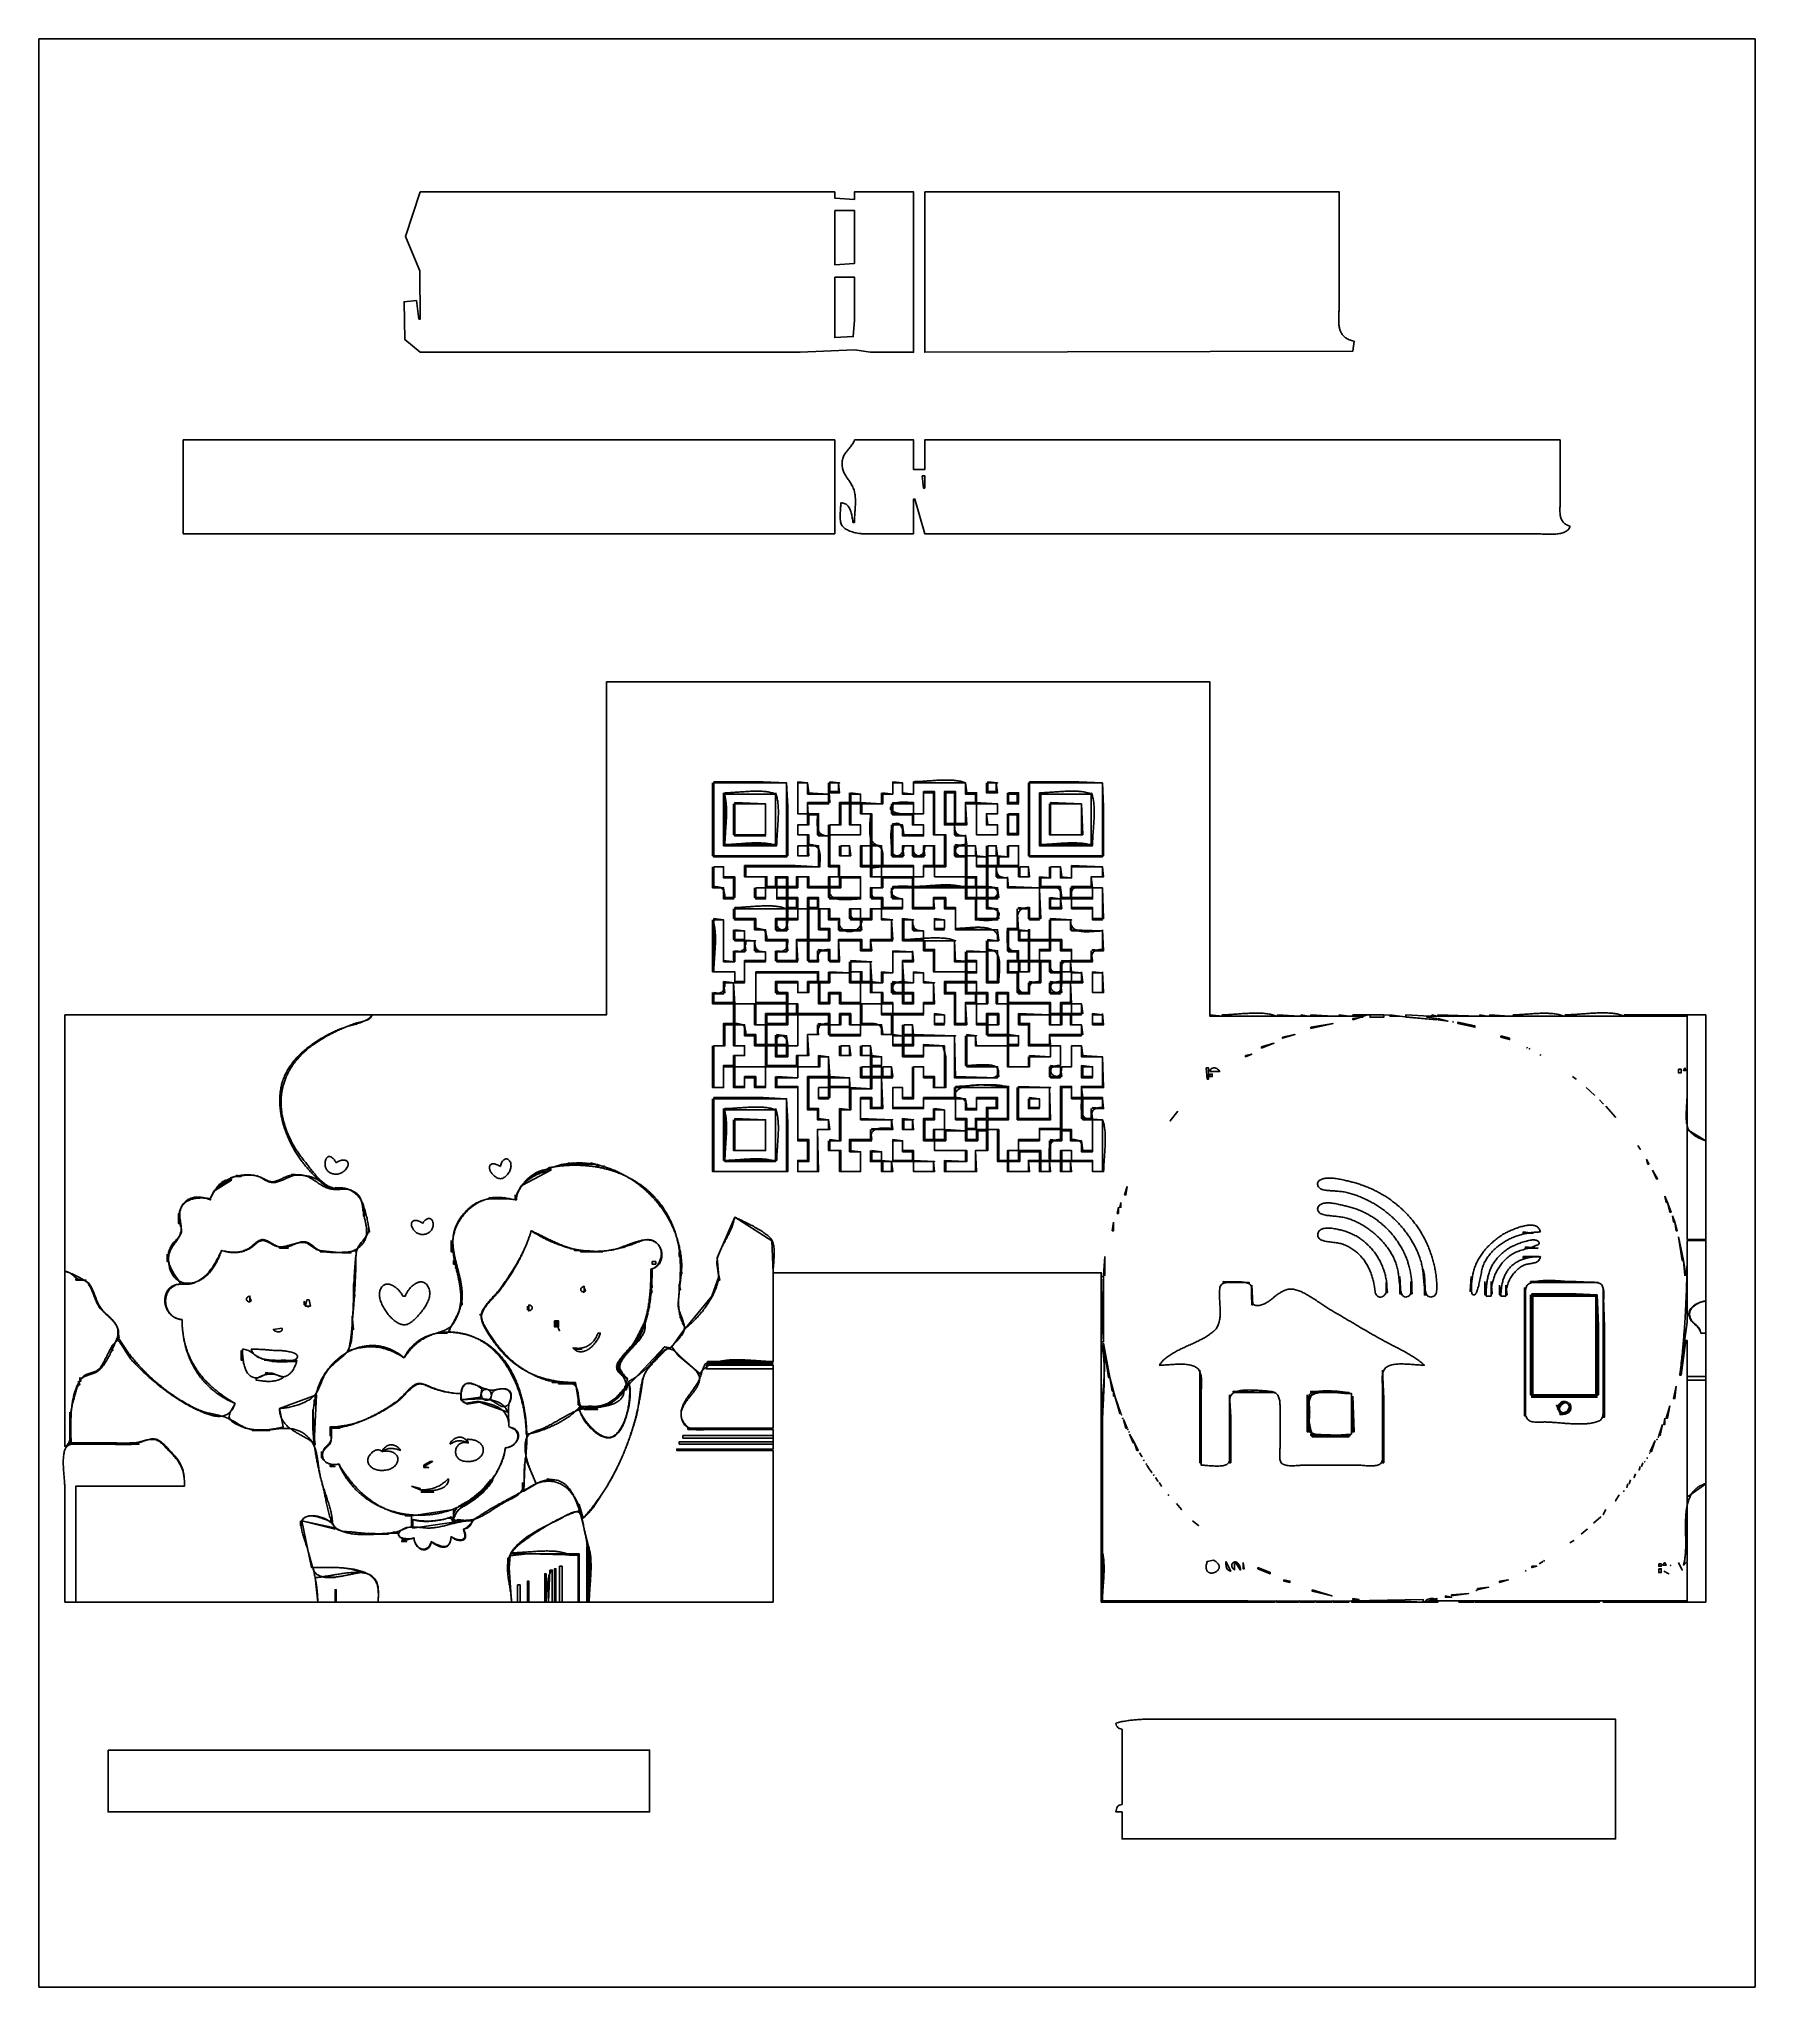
# Model space of a CAD drawing. Extents: x 0 to 1391, y 0 to 1579.
import ezdxf

# ---------------------------------------------------------------- set-up
doc = ezdxf.new("R2010")
doc.units = 0
for name, color, linetype in [('C11', 11, 'CONTINUOUS'), ('C113', 113, 'CONTINUOUS'), ('C123', 123, 'CONTINUOUS'), ('C13', 13, 'CONTINUOUS'), ('C133', 133, 'CONTINUOUS'), ('C135', 135, 'CONTINUOUS'), ('C137', 137, 'CONTINUOUS'), ('C139', 139, 'CONTINUOUS'), ('C140', 140, 'CONTINUOUS'), ('C141', 141, 'CONTINUOUS'), ('C143', 143, 'CONTINUOUS'), ('C145', 145, 'CONTINUOUS'), ('C147', 147, 'CONTINUOUS'), ('C149', 149, 'CONTINUOUS'), ('C15', 15, 'CONTINUOUS'), ('C151', 151, 'CONTINUOUS'), ('C153', 153, 'CONTINUOUS'), ('C155', 155, 'CONTINUOUS'), ('C157', 157, 'CONTINUOUS'), ('C159', 159, 'CONTINUOUS'), ('C167', 167, 'CONTINUOUS'), ('C169', 169, 'CONTINUOUS'), ('C17', 17, 'CONTINUOUS'), ('C21', 21, 'CONTINUOUS'), ('C213', 213, 'CONTINUOUS'), ('C223', 223, 'CONTINUOUS'), ('C23', 23, 'CONTINUOUS'), ('C231', 231, 'CONTINUOUS'), ('C232', 232, 'CONTINUOUS'), ('C241', 241, 'CONTINUOUS'), ('C25', 25, 'CONTINUOUS'), ('C250', 250, 'CONTINUOUS'), ('C251', 251, 'CONTINUOUS'), ('C252', 252, 'CONTINUOUS'), ('C253', 253, 'CONTINUOUS'), ('C254', 254, 'CONTINUOUS'), ('C27', 27, 'CONTINUOUS'), ('C33', 33, 'CONTINUOUS'), ('C35', 35, 'CONTINUOUS'), ('C37', 37, 'CONTINUOUS'), ('C41', 41, 'CONTINUOUS'), ('C43', 43, 'CONTINUOUS'), ('C59', 59, 'CONTINUOUS'), ('C7', 7, 'CONTINUOUS'), ('C85', 85, 'CONTINUOUS')]:
    doc.layers.add(name, color=color, linetype=linetype)

msp = doc.modelspace()

# ---------------------------------------------------------------- linework, layer by layer
at = {"layer": 'C11'}
for points in [[(395.6033, 445.7754), (395.2531, 444.925), (394.9492, 444.0599), (394.6899, 443.1808), (394.4738, 442.2886), (394.2994, 441.3842), (394.1651, 440.4685), (394.0694, 439.5423), (394.0109, 438.6065), (393.9879, 437.6619), (393.999, 436.7095), (394.0428, 435.75), (394.1175, 434.7844), (394.2219, 433.8135), (394.3543, 432.8382), (394.5132, 431.8593), (394.6971, 430.8777), (394.9045, 429.8944), (395.1339, 428.91), (395.3838, 427.9256), (395.6526, 426.942), (395.9389, 425.96), (396.2412, 424.9805), (396.5578, 424.0044), (396.8874, 423.0326), (397.2284, 422.0658), (397.5792, 421.1051), (397.9385, 420.1512), (398.3046, 419.205), (398.676, 418.2673), (399.0513, 417.3391), (399.4289, 416.4212), (399.8073, 415.5145), (400.185, 414.6199), (400.5605, 413.7381), (400.9323, 412.8701), (401.2988, 412.0168), (401.6586, 411.1789), (402.0101, 410.3575), (402.3519, 409.5532), (402.6823, 408.7671), (403, 408), (403.9857, 408.3636), (404.9598, 408.6899), (405.922, 408.9794), (406.8725, 409.2325), (407.8112, 409.4499), (408.738, 409.632), (409.653, 409.7794), (410.556, 409.8926), (411.4472, 409.9721), (412.3264, 410.0186), (413.1937, 410.0325), (414.049, 410.0143), (414.8923, 409.9646), (415.7235, 409.8839), (416.5427, 409.7727), (417.3498, 409.6316), (418.1449, 409.4612), (418.9277, 409.2618), (419.6985, 409.0342), (420.457, 408.7787), (421.2034, 408.496), (421.9375, 408.1865), (422.6594, 407.8509), (423.369, 407.4896), (424.0663, 407.1031), (424.7512, 406.6921), (425.4239, 406.257), (426.0841, 405.7983), (426.732, 405.3167), (427.3675, 404.8125), (427.9905, 404.2865), (428.601, 403.739), (429.199, 403.1706), (429.7846, 402.5819), (430.3576, 401.9734), (430.918, 401.3456), (431.4658, 400.6991), (432.0011, 400.0344), (432.5237, 399.3519), (433.0336, 398.6523), (433.5308, 397.9361), (434.0154, 397.2039), (434.4872, 396.456), (434.9462, 395.6932), (435.3925, 394.9158), (435.8259, 394.1245), (436.2466, 393.3198), (436.6544, 392.5022), (437.0492, 391.6722), (437.4312, 390.8304), (437.8003, 389.9773), (438.1564, 389.1134), (438.4996, 388.2393), (438.8297, 387.3555), (439.1468, 386.4626), (439.4509, 385.561), (439.7419, 384.6513), (440.0198, 383.734), (440.2846, 382.8097), (440.5362, 381.8789), (440.7747, 380.9422), (441, 380), (441.7553, 380.599), (442.494, 381.2232), (443.2167, 381.8712), (443.9239, 382.5416), (444.6163, 383.2332), (445.2944, 383.9444), (445.9589, 384.6739), (446.6103, 385.4204), (447.2493, 386.1825), (447.8764, 386.9588), (448.4923, 387.748), (449.0976, 388.5486), (449.6928, 389.3592), (450.2785, 390.1787), (450.8555, 391.0054), (451.4241, 391.8381), (451.9852, 392.6755), (452.5392, 393.516), (453.0868, 394.3585), (453.6285, 395.2014), (454.165, 396.0434), (454.6969, 396.8831), (455.2247, 397.7192), (455.7491, 398.5504), (456.2707, 399.3751), (456.79, 400.1921), (457.3078, 401), (457.8517, 401.8492), (458.3909, 402.7005), (458.9253, 403.5536), (459.4549, 404.4086), (459.9798, 405.2656), (460.4999, 406.1244), (461.0152, 406.9852), (461.5259, 407.8478), (462.0319, 408.7124), (462.5332, 409.5788), (463.0299, 410.4472), (463.5219, 411.3174), (464.0094, 412.1896), (464.4922, 413.0636), (464.9705, 413.9395), (465.4442, 414.8173), (465.9133, 415.697), (466.378, 416.5785), (466.8381, 417.4619), (467.2938, 418.3472), (467.745, 419.2344), (468.1918, 420.1234), (468.6342, 421.0144), (469.0721, 421.9071), (469.5057, 422.8018), (469.9349, 423.6983), (470.3597, 424.5966), (470.7802, 425.4968), (471.1964, 426.3989), (471.6084, 427.3028), (472.016, 428.2086), (472.4194, 429.1162), (472.8185, 430.0256), (473.2135, 430.9369), (473.6042, 431.85), (473.9908, 432.765), (474.3731, 433.6818), (474.7514, 434.6004), (475.1255, 435.5209), (475.4956, 436.4432), (475.8615, 437.3673), (476.2234, 438.2933), (476.5812, 439.221), (476.935, 440.1506), (477.2848, 441.082), (477.6306, 442.0152), (477.9724, 442.9502), (478.3103, 443.887), (478.6442, 444.8257), (478.9742, 445.7661), (479.3003, 446.7084), (479.6226, 447.6524), (479.9409, 448.5982), (480.2555, 449.5459), (480.5662, 450.4953), (480.8731, 451.4465), (481.1762, 452.3995), (481.4756, 453.3543), (481.7712, 454.3109), (482.0631, 455.2693), (482.3513, 456.2294), (482.6357, 457.1913), (482.9165, 458.155), (483.1937, 459.1204), (483.4672, 460.0877), (483.7371, 461.0567), (484.0034, 462.0274), (484.2662, 463), (484.502, 463.9169), (484.7223, 464.8471), (484.9283, 465.7896), (485.1212, 466.7435), (485.3021, 467.7079), (485.4721, 468.6818), (485.6325, 469.6643), (485.7844, 470.6544), (485.929, 471.6512), (486.0674, 472.6537), (486.2008, 473.6611), (486.3304, 474.6723), (486.4572, 475.6865), (486.5826, 476.7027), (486.7076, 477.7199), (486.8335, 478.7373), (486.9613, 479.7539), (487.0922, 480.7687), (487.2275, 481.7808), (487.3682, 482.7892), (487.5155, 483.7931), (487.6707, 484.7915), (487.8348, 485.7834), (488.009, 486.7679), (488.1945, 487.7441), (488.3925, 488.711), (488.604, 489.6677), (488.8304, 490.6133), (489.0727, 491.5468), (489.3321, 492.4672), (489.6097, 493.3737), (489.9068, 494.2653), (490.2245, 495.141), (490.564, 496), (490.9063, 496.7749), (491.2972, 497.5617), (491.734, 498.3587), (492.2139, 499.1647), (492.734, 499.9781), (493.2915, 500.7976), (493.8837, 501.6216), (494.5078, 502.4488), (495.1608, 503.2777), (495.8401, 504.1068), (496.5428, 504.9348), (497.2661, 505.7602), (498.0072, 506.5816), (498.7634, 507.3974), (499.5317, 508.2064), (500.3095, 509.007), (501.0938, 509.7978), (501.8819, 510.5773), (502.6711, 511.3442), (503.4584, 512.097), (504.2411, 512.8342), (505.0164, 513.5545), (505.7814, 514.2563), (506.5334, 514.9383), (507.2696, 515.599), (507.9872, 516.2369), (508.6833, 516.8507), (509.3551, 517.4388), (510, 518), (507, 519)], [(507, 519), (506.475, 518.2384), (505.9379, 517.4719), (505.3889, 516.701), (504.8283, 515.9264), (504.2563, 515.1489), (503.673, 514.3691), (503.0788, 513.5878), (502.4739, 512.8056), (501.8585, 512.0231), (501.2328, 511.2412), (500.5971, 510.4604), (499.9516, 509.6815), (499.2965, 508.9051), (498.632, 508.132), (497.9585, 507.3628), (497.276, 506.5982), (496.5849, 505.839), (495.8854, 505.0857), (495.1776, 504.3391), (494.4619, 503.5999), (493.7385, 502.8688), (493.0076, 502.1464), (492.2693, 501.4334), (491.5241, 500.7306), (490.772, 500.0386), (490.0133, 499.3581), (489.2483, 498.6898), (488.4772, 498.0344), (487.7002, 497.3926), (486.9175, 496.765), (486.1294, 496.1524), (485.336, 495.5554), (484.5377, 494.9747), (483.7347, 494.4111), (482.9271, 493.8651), (482.1153, 493.3376), (481.2994, 492.8291), (480.4797, 492.3405), (479.6564, 491.8722), (478.8297, 491.4252), (478, 491), (478.1565, 490.2916), (478.2969, 489.5506), (478.4213, 488.7784), (478.5296, 487.9766), (478.6219, 487.1469), (478.698, 486.2908), (478.7581, 485.41), (478.802, 484.506), (478.8298, 483.5804), (478.8415, 482.6348), (478.8371, 481.6709), (478.8164, 480.6902), (478.7797, 479.6943), (478.7267, 478.6847), (478.6575, 477.6632), (478.5722, 476.6313), (478.4707, 475.5906), (478.3529, 474.5426), (478.2189, 473.4891), (478.0687, 472.4315), (477.9022, 471.3714), (477.7195, 470.3106), (477.5204, 469.2505), (477.3052, 468.1928), (477.0736, 467.139), (476.8257, 466.0908), (476.5615, 465.0497), (476.281, 464.0173), (475.9842, 462.9953), (475.671, 461.9853), (475.3415, 460.9887), (474.9956, 460.0073), (474.6333, 459.0426), (474.2547, 458.0962), (473.8596, 457.1697), (473.4482, 456.2647), (473.0203, 455.3828), (472.576, 454.5256), (472.1153, 453.6947), (471.6382, 452.8916), (471.1445, 452.1181), (470.6345, 451.3756), (470.1079, 450.6658), (469.5648, 449.9903), (469.0053, 449.3506), (468.4292, 448.7484), (467.8367, 448.1853), (467.2276, 447.6627), (466.6019, 447.1825), (465.9598, 446.7461), (465.2858, 446.3601), (464.5972, 446.0486), (463.8953, 445.8091), (463.1812, 445.6392), (462.456, 445.5364), (461.721, 445.4981), (460.9773, 445.522), (460.2262, 445.6055), (459.4688, 445.7461), (458.7063, 445.9415), (457.9398, 446.189), (457.1707, 446.4863), (456.3999, 446.8309), (455.6288, 447.2203), (454.8585, 447.6519), (454.0902, 448.1234), (453.3251, 448.6323), (452.5644, 449.1761), (451.8092, 449.7522), (451.0607, 450.3583), (450.3202, 450.9919), (449.5888, 451.6505), (448.8676, 452.3315), (448.1579, 453.0326), (447.4609, 453.7513), (446.7777, 454.485), (446.1095, 455.2314), (445.4575, 455.9879), (444.8229, 456.752), (444.2069, 457.5213), (443.6106, 458.2934), (443.0353, 459.0656), (442.4821, 459.8356), (441.9522, 460.6009), (441.4468, 461.3591), (440.967, 462.1075), (440.5141, 462.8438), (440.0893, 463.5655), (439.6937, 464.2701), (439.3285, 464.9551), (438.9948, 465.618), (438.694, 466.2565), (438.4271, 466.8679), (438.1954, 467.4499), (438, 468), (437.0787, 467.6529), (436.1637, 467.2895), (435.2544, 466.9104), (434.3507, 466.5168), (433.4519, 466.1095), (432.5579, 465.6895), (431.6682, 465.2577), (430.7824, 464.8151), (429.9002, 464.3625), (429.0212, 463.901), (428.145, 463.4315), (427.2713, 462.9549), (426.3997, 462.4722), (425.5298, 461.9842), (424.6613, 461.492), (423.7937, 460.9965), (422.9267, 460.4986), (422.06, 459.9992), (421.1931, 459.4994), (420.3257, 458.9999), (419.4574, 458.5019), (418.5879, 458.0062), (417.7167, 457.5137), (416.8435, 457.0255), (415.9679, 456.5424), (415.0896, 456.0653), (414.2082, 455.5953), (413.3233, 455.1332), (412.4345, 454.68), (411.5415, 454.2367), (410.6439, 453.8042), (409.7413, 453.3833), (408.8334, 452.9752), (407.9197, 452.5806), (407, 452.2006), (406.2091, 451.8991), (405.3517, 451.598), (404.4435, 451.291), (403.5002, 450.9721), (402.5375, 450.635), (401.5713, 450.2737), (400.6173, 449.882), (399.6912, 449.4539), (398.8088, 448.9831), (397.9858, 448.4636), (397.2381, 447.8891), (396.5812, 447.2537), (396.0311, 446.5512), (395.6034, 445.7754)], [(441, 380), (438, 391), (437, 391), (445.6999, 356), (446, 312), (595, 312), (595, 435), (517, 435), (517, 436), (595, 436), (595, 440), (519, 440), (519, 442), (595, 442), (595, 445), (522, 445), (522, 447), (595, 447), (595, 452), (544, 452), (543.1227, 451.9885), (542.2076, 451.9577), (541.2595, 451.9133), (540.2838, 451.8608), (539.2855, 451.8058), (538.2698, 451.7539), (537.2416, 451.7107), (536.2063, 451.6817), (535.1688, 451.6727), (534.1344, 451.6891), (533.1081, 451.7365), (532.095, 451.8206), (531.1003, 451.9469), (530.1292, 452.121), (529.1866, 452.3485), (528.2778, 452.635), (527.4078, 452.9861), (526.5818, 453.4074), (525.8049, 453.9044), (525.0822, 454.4827), (524.4189, 455.1481), (523.7664, 455.9146), (523.1785, 456.6732), (522.6534, 457.424), (522.189, 458.1673), (521.7836, 458.9032), (521.4352, 459.6319), (521.142, 460.3537), (520.9022, 461.0688), (520.7138, 461.7773), (520.575, 462.4796), (520.4839, 463.1758), (520.4386, 463.8661), (520.4372, 464.5508), (520.478, 465.23), (520.5589, 465.904), (520.6782, 466.573), (520.834, 467.2372), (521.0243, 467.8967), (521.2474, 468.5519), (521.5013, 469.203), (521.7841, 469.8501), (522.0941, 470.4934), (522.4292, 471.1332), (522.7878, 471.7697), (523.1678, 472.4032), (523.5674, 473.0337), (523.9847, 473.6615), (524.4179, 474.2869), (524.865, 474.9101), (525.3243, 475.5312), (525.7938, 476.1504), (526.2716, 476.7681), (526.756, 477.3844), (527.2449, 477.9995), (527.7366, 478.6136), (528.2292, 479.227), (528.7207, 479.8398), (529.2094, 480.4523), (529.6933, 481.0647), (530.1706, 481.6771), (530.6394, 482.2899), (531.0978, 482.9032), (531.544, 483.5172), (531.9761, 484.1322), (532.3921, 484.7483), (532.7903, 485.3658), (533.1687, 485.9849), (533.5256, 486.6058), (533.8589, 487.2287), (534.1669, 487.8539), (534.4476, 488.4814), (534.6993, 489.1117), (534.9199, 489.7447), (535.1078, 490.3809), (535.2608, 491.0203), (535.3773, 491.6633), (535.4553, 492.31), (535.493, 492.9606), (535.4531, 493.7604), (535.2983, 494.5682), (535.0377, 495.3815), (534.6804, 496.1984), (534.2353, 497.0165), (533.7115, 497.8339), (533.118, 498.6482), (532.4639, 499.4574), (531.7581, 500.2593), (531.0098, 501.0517), (530.228, 501.8325), (529.4217, 502.5995), (528.5999, 503.3505), (527.7717, 504.0834), (526.9461, 504.7961), (526.1322, 505.4863), (525.3389, 506.1519), (524.5754, 506.7908), (523.8506, 507.4007), (523.1736, 507.9796), (522.5534, 508.5252), (521.9992, 509.0355)], [(521.9992, 509.0354), (521.4, 509.6213), (520.7613, 510.271), (520.0861, 510.9686), (519.3772, 511.6985), (518.6374, 512.4451), (517.8695, 513.1927), (517.0765, 513.9256), (516.2612, 514.6281), (515.4265, 515.2845), (514.5752, 515.8793), (513.7101, 516.3966), (512.8342, 516.8209), (511.9502, 517.1365), (511.0611, 517.3277), (510.1697, 517.3788), (509.2148, 517.2375), (508.3072, 516.8907), (507.4453, 516.3741), (506.6277, 515.7232), (505.8529, 514.9739), (505.1195, 514.1617), (504.4262, 513.3225), (503.7714, 512.4919), (503.1537, 511.7055), (502.5717, 510.9992), (501.8904, 510.2236), (501.2034, 509.466), (500.513, 508.7236), (499.8216, 507.9939), (499.1316, 507.2743), (498.4453, 506.5622), (497.7652, 505.855), (497.0936, 505.1501), (496.4328, 504.4449), (495.7854, 503.7368), (495.1536, 503.0232), (494.5399, 502.3015), (493.9466, 501.569), (493.376, 500.8233), (492.8307, 500.0617), (492.3129, 499.2817), (491.8251, 498.4805), (491.3696, 497.6556), (490.9488, 496.8044), (490.5651, 495.9244), (490.2209, 495.0129), (489.9185, 494.0673), (489.6603, 493.085), (489.4488, 492.0634), (489.2863, 491)], [(176, 493), (176, 492), (176.9521, 491.8272), (177.9148, 491.6618), (178.8866, 491.5062), (179.8659, 491.3625), (180.8515, 491.2333), (181.8418, 491.1207), (182.8354, 491.027), (183.8308, 490.9547), (184.8267, 490.906), (185.8214, 490.8832), (186.8137, 490.8886), (187.802, 490.9246), (188.785, 490.9935), (189.7611, 491.0976), (190.7289, 491.2391), (191.6871, 491.4205), (192.634, 491.6441), (193.5683, 491.9121), (194.4885, 492.2269), (195.3933, 492.5907), (196.2811, 493.006), (197.1504, 493.4749), (198, 494), (197.0313, 494.518), (196.0727, 494.9815), (195.1234, 495.3913), (194.1826, 495.7483), (193.2497, 496.0531), (192.3237, 496.3065), (191.4041, 496.5095), (190.4899, 496.6628), (189.5805, 496.7671), (188.6752, 496.8232), (187.7731, 496.8321), (186.8735, 496.7943), (185.9757, 496.7108), (185.0789, 496.5824), (184.1823, 496.4098), (183.2853, 496.1938), (182.3869, 495.9353), (181.4866, 495.6349), (180.5834, 495.2936), (179.6768, 494.9121), (178.7659, 494.4911), (177.8499, 494.0316), (176.9282, 493.5343), (176, 493)], [(489.2862, 491), (489.1623, 490.037), (489.0343, 489.0736), (488.902, 488.1096), (488.7656, 487.1452), (488.625, 486.1804), (488.4802, 485.2151), (488.3311, 484.2496), (488.1779, 483.2837), (488.0204, 482.3176), (487.8587, 481.3513), (487.6928, 480.3848), (487.5227, 479.4181), (487.3484, 478.4514), (487.1698, 477.4846), (486.987, 476.5178), (486.7999, 475.551), (486.6087, 474.5843), (486.4131, 473.6176), (486.2134, 472.6512), (486.0093, 471.6849), (485.8011, 470.7188), (485.5886, 469.753), (485.3718, 468.7875), (485.1507, 467.8224), (484.9254, 466.8577), (484.6959, 465.8933), (484.462, 464.9295), (484.2239, 463.9661), (483.9816, 463.0033), (483.7349, 462.0411), (483.4839, 461.0796), (483.2287, 460.1187), (482.9692, 459.1585), (482.7054, 458.199), (482.4373, 457.2404), (482.1649, 456.2826), (481.8882, 455.3256), (481.6072, 454.3696), (481.3219, 453.4145), (481.0322, 452.4604), (480.7383, 451.5074), (480.4401, 450.5554), (480.1375, 449.6045), (479.8306, 448.6548), (479.5194, 447.7063), (479.2038, 446.7591), (478.884, 445.8131), (478.5597, 444.8684), (478.2312, 443.9251), (477.8983, 442.9832), (477.5611, 442.0427), (477.2195, 441.1037), (476.8736, 440.1662), (476.5233, 439.2303), (476.1686, 438.2959), (475.8096, 437.3632), (475.4463, 436.4322), (475.0785, 435.503), (474.7064, 434.5754), (474.33, 433.6497), (473.9491, 432.7258), (473.5639, 431.8038), (473.1743, 430.8838), (472.7803, 429.9657), (472.3819, 429.0496), (471.9792, 428.1355), (471.572, 427.2235), (471.1604, 426.3137), (470.7445, 425.406), (470.3241, 424.5005), (469.8994, 423.5973), (469.4702, 422.6963), (469.0366, 421.7977), (468.5986, 420.9014), (468.1562, 420.0076), (467.7093, 419.1162), (467.2581, 418.2273), (466.8024, 417.3409), (466.3422, 416.4571), (465.8777, 415.5759), (465.4087, 414.6974), (464.9352, 413.8215), (464.4573, 412.9484), (463.975, 412.078), (463.4882, 411.2105), (462.997, 410.3458), (462.5013, 409.484), (462.0012, 408.6251), (461.4966, 407.7692), (460.9875, 406.9163), (460.4739, 406.0665), (459.9559, 405.2198), (459.4334, 404.3762), (458.9065, 403.5358), (458.375, 402.6985), (457.8391, 401.8646), (457.2987, 401.0339), (456.7538, 400.2066), (456.2044, 399.3827), (455.6505, 398.5622), (455.0921, 397.7451), (454.5292, 396.9315), (453.9618, 396.1215), (453.3898, 395.3151), (452.8134, 394.5122), (452.2325, 393.7131), (451.647, 392.9176), (451.057, 392.1259), (450.4625, 391.3379), (449.8635, 390.5538), (449.2599, 389.7735), (448.6518, 388.9972), (448.0392, 388.2248), (447.422, 387.4563), (446.8003, 386.6919), (446.1741, 385.9316), (445.5433, 385.1753), (444.9079, 384.4232), (444.268, 383.6753), (443.6235, 382.9316), (442.9745, 382.1922), (442.3209, 381.4571), (441.6627, 380.7263), (441, 380)]]:
    msp.add_lwpolyline(points, dxfattribs=at)
at = {"layer": 'C113'}
for points in [[(430, 351), (430, 350), (437, 350), (437, 312), (438, 312), (438, 351), (430, 351)], [(232, 333), (232, 332), (240, 332), (232, 333)], [(422, 341), (422, 312), (424, 312), (424, 341), (422, 341)], [(240, 322), (240, 312), (241, 312), (240, 322)], [(388, 326), (388, 312), (390, 312), (390, 326), (388, 326)]]:
    msp.add_lwpolyline(points, dxfattribs=at)
at = {"layer": 'C123'}
for points in [[(410, 335), (410, 312), (411, 312), (410, 335)], [(414, 338), (413, 312), (416, 312), (416, 338), (414, 338)], [(418, 339), (418, 312), (419, 312), (418, 339)], [(396, 329), (396, 312), (397, 312), (396, 329)]]:
    msp.add_lwpolyline(points, dxfattribs=at)
at = {"layer": 'C13'}
for points in [[(155, 656), (156, 654), (155.1264, 653.7292), (154.2485, 653.4293), (153.3688, 653.1005), (152.4903, 652.743), (151.6157, 652.357), (150.7476, 651.9426), (149.8888, 651.5), (149.0421, 651.0295), (148.2103, 650.5312), (147.396, 650.0054), (146.6021, 649.4522), (145.8312, 648.8717), (145.0861, 648.2643), (144.3696, 647.6302), (143.6844, 646.9694), (143.0333, 646.2821), (142.419, 645.5687), (141.8443, 644.8293), (141.3118, 644.064), (140.8244, 643.2731), (140.3848, 642.4567), (139.9957, 641.6151), (139.66, 640.7484), (139.3803, 639.8569), (139.1593, 638.9406), (139, 638), (138.1791, 638.3652), (137.3452, 638.7009), (136.5, 639.0067), (135.6454, 639.2817), (134.7831, 639.5254), (133.9149, 639.737), (133.0428, 639.916), (132.1686, 640.0617), (131.294, 640.1735), (130.4208, 640.2507), (129.551, 640.2927), (128.6863, 640.2987), (127.8286, 640.2683), (126.9796, 640.2007), (126.1412, 640.0952), (125.3153, 639.9513), (124.5036, 639.7683), (123.708, 639.5455), (122.9302, 639.2823), (122.1722, 638.9781), (121.4358, 638.6321), (120.7226, 638.2439), (120.0347, 637.8126), (119.3738, 637.3377), (118.7417, 636.8185), (118.1403, 636.2544), (117.5714, 635.6447), (117.0368, 634.9888), (116.5383, 634.286), (116.0777, 633.5357), (115.657, 632.7373), (115.2778, 631.89), (114.9421, 630.9933), (114.6516, 630.0465), (114.4082, 629.0489), (114.2137, 628), (114.103, 627.0266), (114.0675, 626.0381), (114.0959, 625.0372), (114.1768, 624.0268), (114.2988, 623.0096), (114.4505, 621.9883), (114.6205, 620.9659), (114.7975, 619.945), (114.97, 618.9285), (115.1267, 617.9192), (115.2561, 616.9198), (115.3469, 615.9332), (115.3877, 614.962), (115.3672, 614.0092), (115.2738, 613.0775), (115.0964, 612.1697), (114.8356, 611.2282), (114.5373, 610.3305), (114.2047, 609.473), (113.8415, 608.6518), (113.4512, 607.8634), (113.0372, 607.104), (112.603, 606.3699), (112.1522, 605.6575), (111.6881, 604.9631), (111.2144, 604.2829), (110.7346, 603.6133), (110.252, 602.9507), (109.7702, 602.2913), (109.2928, 601.6313), (108.8232, 600.9673), (108.3648, 600.2954), (107.9213, 599.6119), (107.4961, 598.9133), (107.0926, 598.1957), (106.7145, 597.4556), (106.3651, 596.6891), (106.048, 595.8927), (105.7668, 595.0626), (105.5247, 594.1952), (105.3255, 593.2868), (105.1725, 592.3336), (105.0693, 591.332), (105.0194, 590.2783), (105.0262, 589.1689), (105.0933, 588), (105.1962, 586.9476), (105.3293, 585.9295), (105.4917, 584.9454), (105.6827, 583.9952), (105.9015, 583.0787), (106.1473, 582.1957), (106.4195, 581.3461), (106.7172, 580.5297), (107.0398, 579.7463), (107.3864, 578.9957), (107.7563, 578.2779), (108.1487, 577.5925), (108.5629, 576.9395), (108.9982, 576.3187), (109.4537, 575.7298), (109.9288, 575.1728), (110.4226, 574.6475), (110.9345, 574.1536), (111.4636, 573.6911), (112.0092, 573.2597), (112.5706, 572.8593), (113.1469, 572.4897), (113.7376, 572.1507), (114.3417, 571.8422), (114.9585, 571.564), (115.5873, 571.316), (116.2274, 571.0979), (116.8779, 570.9096), (117.5381, 570.7509), (118.2073, 570.6216), (118.8848, 570.5216), (119.5696, 570.4508), (120.2612, 570.4088), (120.9587, 570.3956), (121.6614, 570.4111), (122.3686, 570.4549), (123.0794, 570.527), (123.7932, 570.6272), (124.5091, 570.7553), (125.2265, 570.9112), (125.9445, 571.0946), (126.6624, 571.3054), (127.3795, 571.5435), (128.095, 571.8086), (128.8082, 572.1006), (129.5182, 572.4194), (130.2244, 572.7647), (130.926, 573.1363), (131.6222, 573.5342), (132.3122, 573.9582), (132.9954, 574.408), (133.671, 574.8835), (134.3382, 575.3845), (134.9962, 575.9109), (135.6444, 576.4625), (136.2819, 577.0391), (136.9079, 577.6405), (137.5219, 578.2666), (138.1229, 578.9173), (138.7103, 579.5923), (139.2832, 580.2914), (139.841, 581.0146), (140.4357, 581.8276), (141.0117, 582.6513), (141.5693, 583.4851), (142.1089, 584.3288), (142.6309, 585.1821), (143.1358, 586.0446), (143.6239, 586.9161), (144.0956, 587.7962), (144.5513, 588.6846), (144.9915, 589.5809), (145.4165, 590.4849), (145.8267, 591.3962), (146.2225, 592.3145), (146.6043, 593.2395), (146.9726, 594.1709), (147.3277, 595.1083), (147.67, 596.0514), (148, 597), (149.0205, 596.6889), (150.0298, 596.4068), (151.0287, 596.1542), (152.0179, 595.9318), (152.9982, 595.74), (153.9705, 595.5795), (154.9355, 595.4507), (155.8941, 595.3543), (156.8469, 595.2909), (157.7949, 595.2609), (158.7388, 595.2649), (159.6794, 595.3035), (160.6175, 595.3773), (161.554, 595.4868), (162.4895, 595.6326), (163.4249, 595.8152), (164.361, 596.0352), (165.2986, 596.2932), (166.2385, 596.5897), (167.1814, 596.9253), (168.1283, 597.3005), (169.0798, 597.7159), (170.0367, 598.1721), (171, 598.6697), (171.7864, 599.1431), (172.5775, 599.7062), (173.3744, 600.3352), (174.1783, 601.0063), (174.9904, 601.6957), (175.8118, 602.3798), (176.6436, 603.0346), (177.487, 603.6364), (178.3432, 604.1615), (179.2134, 604.586), (180.0985, 604.8863), (181, 605.0385), (181.8514, 605.0385), (182.7024, 604.9183), (183.5535, 604.6948), (184.4054, 604.3849), (185.2585, 604.0054), (186.1136, 603.5734), (186.9714, 603.1056), (187.8323, 602.619), (188.697, 602.1305), (189.5661, 601.6569), (190.4403, 601.2152), (191.3202, 600.8223), (192.2063, 600.4949), (193.0994, 600.2502), (194, 600.1049), (194.9418, 600.0446), (195.8987, 600.0454), (196.8688, 600.1012), (197.8501, 600.2059), (198.8405, 600.3533), (199.8382, 600.5374), (200.8412, 600.7519), (201.8475, 600.9909), (202.8551, 601.2481), (203.8621, 601.5174), (204.8665, 601.7928), (205.8663, 602.068), (206.8596, 602.337), (207.8444, 602.5937), (208.8187, 602.832), (209.7805, 603.0456), (210.728, 603.2286), (211.6591, 603.3747), (212.5718, 603.4778), (213.4642, 603.5319), (214.3344, 603.5309), (215.1803, 603.4685), (216, 603.3387), (216.9107, 603.0814), (217.7762, 602.7092), (218.6053, 602.2443), (219.4071, 601.7089), (220.1904, 601.1253), (220.964, 600.5158), (221.737, 599.9026), (222.5181, 599.308), (223.3164, 598.7542), (224.1407, 598.2634), (225, 597.858), (225.581, 597.6422), (226.2381, 597.4328), (226.9663, 597.2303), (227.7604, 597.0353), (228.6153, 596.8486), (229.5257, 596.6706), (230.4867, 596.502), (231.4929, 596.3435), (232.5394, 596.1956), (233.621, 596.059), (234.7325, 595.9344), (235.8688, 595.8223), (237.0248, 595.7234), (238.1953, 595.6383), (239.3752, 595.5676), (240.5594, 595.5119), (241.7427, 595.472), (242.92, 595.4483), (244.0862, 595.4416), (245.2361, 595.4524), (246.3645, 595.4814), (247.4664, 595.5292), (248.5367, 595.5964), (249.5701, 595.6837), (250.5616, 595.7916), (251.5059, 595.9209), (252.3981, 596.0721), (253.2329, 596.2459), (254.0052, 596.4428), (254.7098, 596.6635), (255.3418, 596.9087), (255.8958, 597.179), (256.9298, 597.7757), (257.8934, 598.3862), (258.7885, 599.0101), (259.6173, 599.6471), (260.3818, 600.2969), (261.0841, 600.9591), (261.7263, 601.6335), (262.3104, 602.3198), (262.8385, 603.0176), (263.3127, 603.7266), (263.735, 604.4466), (264.1076, 605.1773), (264.4325, 605.9182), (264.7117, 606.6692), (264.9473, 607.4299), (265.1415, 608.1999), (265.2962, 608.9791), (265.4136, 609.7671), (265.4957, 610.5635), (265.5446, 611.3682), (265.5624, 612.1806), (265.5511, 613.0007), (265.5128, 613.828), (265.4496, 614.6623), (265.3635, 615.5031), (265.2567, 616.3504), (265.1311, 617.2036), (264.9889, 618.0626), (264.8322, 618.927), (264.6629, 619.7964), (264.4832, 620.6707), (264.2952, 621.5495), (264.1009, 622.4324), (263.9024, 623.3193), (263.7018, 624.2097), (263.5011, 625.1033), (263.3024, 626), (263.1052, 626.9613), (262.9343, 627.9121), (262.7844, 628.8519), (262.65, 629.7799), (262.5258, 630.6956), (262.4066, 631.5983), (262.287, 632.4873), (262.1617, 633.3621), (262.0253, 634.2219), (261.8726, 635.0661), (261.6982, 635.8942), (261.4968, 636.7054), (261.2631, 637.4991), (260.9917, 638.2747), (260.6774, 639.0315), (260.3147, 639.769), (259.8985, 640.4864), (259.4233, 641.1831), (258.8838, 641.8585), (258.2747, 642.512), (257.5907, 643.1428), (256.8265, 643.7504), (255.9767, 644.3342), (255.036, 644.8934), (253.9992, 645.4275)], [(205, 657.9598), (204.0535, 657.8706), (203.1193, 657.7032), (202.1962, 657.4679), (201.2834, 657.175), (200.3797, 656.8347), (199.4841, 656.4573), (198.5956, 656.0529), (197.7132, 655.632), (196.8359, 655.2047), (195.9626, 654.7813), (195.0924, 654.372), (194.2242, 653.9872), (193.3569, 653.637), (192.4897, 653.3318), (191.6214, 653.0817), (190.751, 652.8972), (189.8775, 652.7883), (189, 652.7654), (188.0764, 652.8481), (187.1524, 653.0359), (186.228, 653.3125), (185.3034, 653.6611), (184.3788, 654.0653), (183.4543, 654.5086), (182.5301, 654.9745), (181.6064, 655.4465), (180.6833, 655.908), (179.7609, 656.3426), (178.8395, 656.7337), (177.9191, 657.0648), (177, 657.3194), (176.0264, 657.524), (175.0438, 657.6941), (174.0532, 657.831), (173.0554, 657.9362), (172.0515, 658.0111), (171.0424, 658.057), (170.0292, 658.0754), (169.0128, 658.0677), (167.9942, 658.0353), (166.9744, 657.9795), (165.9544, 657.9017), (164.9351, 657.8035), (163.9176, 657.6861), (162.9028, 657.551), (161.8916, 657.3995), (160.8852, 657.2332), (159.8844, 657.0533), (158.8903, 656.8612), (157.9038, 656.6585), (156.9259, 656.4464), (155.9577, 656.2265), (155, 656)], [(253.9992, 645.4274), (253.0761, 645.8217), (252.1424, 646.1309), (251.1994, 646.3637), (250.2484, 646.5291), (249.2908, 646.6362), (248.3278, 646.6937), (247.3609, 646.7107), (246.3913, 646.6961), (245.4205, 646.6588), (244.4497, 646.6078), (243.4803, 646.552), (242.5136, 646.5003), (241.551, 646.4618), (240.5939, 646.4453), (239.6434, 646.4597), (238.701, 646.514), (237.7681, 646.6172), (236.8459, 646.7782), (235.9359, 647.006), (235.0393, 647.3094), (234.113, 647.7338), (233.236, 648.256), (232.3988, 648.8575), (231.5917, 649.5193), (230.8053, 650.2229), (230.0299, 650.9494), (229.2561, 651.6801), (228.4743, 652.3964), (227.6749, 653.0794), (226.8484, 653.7104), (225.9853, 654.2708), (225.1102, 654.7591), (224.2227, 655.2065), (223.3236, 655.6145), (222.4136, 655.9847), (221.4934, 656.3187), (220.5637, 656.6179), (219.6254, 656.884), (218.679, 657.1185), (217.7254, 657.323), (216.7652, 657.499), (215.7993, 657.6481), (214.8283, 657.7719), (213.8529, 657.8719), (212.8739, 657.9497), (211.8921, 658.0069), (210.9081, 658.0449), (209.9227, 658.0655), (208.9366, 658.07), (207.9505, 658.0602), (206.9652, 658.0375), (205.9815, 658.0035), (205, 657.9599)], [(390.9729, 401.6342), (391.4315, 402.3673), (391.8291, 403.1555), (392.1701, 403.994), (392.4587, 404.878), (392.6992, 405.8028), (392.8961, 406.7636), (393.0537, 407.7556), (393.1762, 408.7741), (393.268, 409.8144), (393.3334, 410.8717), (393.3768, 411.9412), (393.4024, 413.0182), (393.4147, 414.0979), (393.4179, 415.1757), (393.4164, 416.2466), (393.4145, 417.306), (393.4166, 418.3492), (393.4269, 419.3713), (393.4497, 420.3676), (393.4895, 421.3334), (393.5506, 422.2639), (393.6372, 423.1543), (393.7538, 424), (393.8944, 424.8899), (394.0293, 425.7849), (394.1582, 426.6847), (394.2813, 427.5893), (394.3984, 428.4986), (394.5095, 429.4122), (394.6146, 430.3302), (394.7136, 431.2523), (394.8064, 432.1785), (394.8931, 433.1085), (394.9735, 434.0422), (395.0477, 434.9795), (395.1156, 435.9202), (395.1771, 436.8643), (395.2321, 437.8114), (395.2808, 438.7615), (395.3229, 439.7145), (395.3585, 440.6701), (395.3875, 441.6283), (395.4099, 442.5889), (395.4256, 443.5518), (395.4346, 444.5167), (395.4368, 445.4836), (395.4322, 446.4524), (395.4207, 447.4228), (395.4024, 448.3947), (395.3771, 449.3679), (395.3448, 450.3425), (395.3054, 451.318), (395.259, 452.2945), (395.2055, 453.2718), (395.1447, 454.2498), (395.0768, 455.2282), (395.0016, 456.207), (394.9191, 457.1859), (394.8292, 458.165), (394.7319, 459.1439), (394.6272, 460.1226), (394.515, 461.1009), (394.3953, 462.0786), (394.268, 463.0557), (394.1331, 464.0319), (393.9905, 465.0072), (393.8401, 465.9814), (393.682, 466.9542), (393.5162, 467.9257), (393.3424, 468.8956), (393.1608, 469.8638), (392.9712, 470.8301), (392.7737, 471.7944), (392.5681, 472.7566), (392.3544, 473.7165), (392.1326, 474.6739), (391.9027, 475.6288), (391.6645, 476.5809), (391.4181, 477.5301), (391.1634, 478.4763), (390.9003, 479.4193), (390.6289, 480.359), (390.349, 481.2953), (390.0606, 482.2279), (389.7637, 483.1567), (389.4582, 484.0816), (389.1441, 485.0025), (388.8213, 485.9192), (388.4899, 486.8315), (388.1497, 487.7393), (387.8007, 488.6425), (387.4428, 489.5409), (387.076, 490.4344), (386.7004, 491.3227), (386.3157, 492.2059), (385.922, 493.0836), (385.5193, 493.9559), (385.1074, 494.8224), (384.6864, 495.6832), (384.2562, 496.538), (383.8167, 497.3866), (383.3679, 498.2291), (382.9098, 499.0651), (382.4423, 499.8945), (381.9654, 500.7173), (381.479, 501.5332), (380.9831, 502.3421), (380.4776, 503.1439), (379.9625, 503.9384), (379.4378, 504.7255), (378.9033, 505.5049), (378.3591, 506.2767), (377.8051, 507.0406), (377.2413, 507.7965), (376.6676, 508.5442), (376.084, 509.2836), (375.4904, 510.0145), (374.8868, 510.7368), (374.2731, 511.4504), (373.6493, 512.1551), (373.0154, 512.8507), (372.3712, 513.5372), (371.7169, 514.2143), (371.0522, 514.8819), (370.3772, 515.5399), (369.6918, 516.1881), (368.9961, 516.8264), (368.3689, 517.3825), (367.7297, 517.9289), (367.0787, 518.4656), (366.4161, 518.9923), (365.7423, 519.5091), (365.0576, 520.0157), (364.3622, 520.5122), (363.6566, 520.9983), (362.9409, 521.4739), (362.2155, 521.9391), (361.4807, 522.3936), (360.7368, 522.8373), (359.984, 523.2702), (359.2227, 523.6922), (358.4533, 524.103), (357.6759, 524.5027), (356.8908, 524.8912), (356.0985, 525.2682), (355.2991, 525.6337), (354.4931, 525.9877), (353.6806, 526.3299), (352.862, 526.6603), (352.0375, 526.9788), (351.2076, 527.2853), (350.3724, 527.5797), (349.5324, 527.8618), (348.6877, 528.1316), (347.8387, 528.3889), (346.9857, 528.6337), (346.1289, 528.8658), (345.2688, 529.0851), (344.4055, 529.2916), (343.5395, 529.485), (342.6709, 529.6654), (341.8001, 529.8326), (340.9274, 529.9865), (340.0531, 530.127), (339.1774, 530.254), (338.3008, 530.3674), (337.4234, 530.467), (336.5457, 530.5528), (335.6678, 530.6247), (334.7901, 530.6825), (333.9129, 530.7261), (333.0365, 530.7556), (332.1612, 530.7706), (331.2872, 530.7712), (330.415, 530.7572), (329.5448, 530.7285), (328.6768, 530.685), (327.8114, 530.6266), (326.949, 530.5533), (326.0897, 530.4648), (325.2339, 530.3611), (324.3819, 530.2421), (323.534, 530.1076), (322.6905, 529.9577), (321.8517, 529.7921), (321.0179, 529.6107), (320.1894, 529.4135), (319.3664, 529.2003), (318.5494, 528.9711), (317.7385, 528.7256), (316.9342, 528.464), (316.1367, 528.1859), (315.3462, 527.8913), (314.5631, 527.5802), (313.7878, 527.2523), (313.0204, 526.9076), (312.2613, 526.546), (311.5109, 526.1674), (310.7693, 525.7717), (310.0369, 525.3587), (309.3141, 524.9283), (308.601, 524.4806), (307.898, 524.0153), (307.2054, 523.5323), (306.5235, 523.0315), (305.8526, 522.5129), (305.1931, 521.9763), (304.5451, 521.4216), (303.909, 520.8487), (303.2851, 520.2575), (302.6737, 519.6479), (302.0751, 519.0198), (301.4897, 518.3731), (300.9176, 517.7076), (300.3592, 517.0234), (299.8148, 516.3202), (299.2848, 515.5979), (298.7693, 514.8565), (298.2687, 514.0958), (297.7834, 513.3158), (297.3135, 512.5163), (296.8594, 511.6972), (296.4215, 510.8585), (296, 510)], [(296, 510), (295.2393, 510.6334), (294.4741, 511.2446), (293.7045, 511.8336), (292.9308, 512.4006), (292.153, 512.9458), (291.3715, 513.4692), (290.5863, 513.9711), (289.7977, 514.4515), (289.0057, 514.9107), (288.2108, 515.3488), (287.4128, 515.766), (286.6122, 516.1623), (285.809, 516.538), (285.0035, 516.8931), (284.1957, 517.2279), (283.386, 517.5425), (282.5744, 517.837), (281.7612, 518.1116), (280.9465, 518.3665), (280.1305, 518.6017), (279.3134, 518.8175), (278.4954, 519.014), (277.6767, 519.1913), (276.8574, 519.3496), (276.0377, 519.489), (275.2178, 519.6097), (274.3979, 519.7119), (273.5781, 519.7956), (272.7587, 519.8611), (271.9398, 519.9085), (271.1217, 519.9379), (270.3043, 519.9495), (269.4881, 519.9434), (268.6731, 519.9198), (267.8595, 519.8789), (267.0475, 519.8207), (266.2374, 519.7455), (265.4291, 519.6533), (264.6231, 519.5444), (263.8193, 519.4189), (263.0181, 519.277), (262.2195, 519.1187), (261.4238, 518.9442), (260.6312, 518.7537), (259.8418, 518.5474), (259.0558, 518.3253), (258.2734, 518.0877), (257.4947, 517.8347), (256.72, 517.5664), (255.9495, 517.283), (255.1832, 516.9846), (254.4215, 516.6714), (253.6644, 516.3435), (252.9122, 516.0011), (252.165, 515.6444), (251.4231, 515.2734), (250.6865, 514.8884), (249.9555, 514.4895), (249.2303, 514.0768), (248.511, 513.6504), (247.7978, 513.2106), (247.0909, 512.7575), (246.3905, 512.2912), (245.6968, 511.8119), (245.0099, 511.3198), (244.33, 510.8149), (243.6573, 510.2974), (242.992, 509.7676), (242.3343, 509.2254), (241.6843, 508.6712), (241.0423, 508.105), (240.4083, 507.5269), (239.7827, 506.9372), (239.1655, 506.336), (238.5569, 505.7234), (237.9572, 505.0996), (237.3665, 504.4647), (236.785, 503.8189), (236.2128, 503.1623), (235.6502, 502.4951), (235.0973, 501.8174), (234.5543, 501.1295), (234.0215, 500.4313), (233.4989, 499.7231), (232.9867, 499.0051), (232.4852, 498.2773), (231.9945, 497.54), (231.5148, 496.7932), (231.0463, 496.0372), (230.5891, 495.272), (230.1435, 494.4979), (229.7095, 493.715), (229.2875, 492.9233), (228.8776, 492.1232), (228.4799, 491.3147), (228.0946, 490.498), (227.722, 489.6732), (227.3622, 488.8404), (227.0154, 488), (226.6761, 487.1378), (226.35, 486.2684), (226.0371, 485.392), (225.7372, 484.5085), (225.45, 483.6183), (225.1755, 482.7216), (224.9134, 481.8184), (224.6637, 480.909), (224.4262, 479.9935), (224.2007, 479.0722), (223.987, 478.1451), (223.7851, 477.2125), (223.5947, 476.2745), (223.4157, 475.3313), (223.2479, 474.3831), (223.0912, 473.43), (222.9455, 472.4723), (222.8105, 471.51), (222.6861, 470.5435), (222.5722, 469.5727), (222.4686, 468.598), (222.3751, 467.6195), (222.2916, 466.6373), (222.218, 465.6517), (222.154, 464.6628), (222.0996, 463.6708), (222.0545, 462.6758), (222.0186, 461.6781), (221.9918, 460.6777), (221.9739, 459.675), (221.9647, 458.67), (221.9641, 457.6629), (221.972, 456.6539), (221.9881, 455.6431), (222.0123, 454.6309), (222.0445, 453.6172), (222.0845, 452.6023), (222.1322, 451.5864), (222.1873, 450.5696), (222.2498, 449.5522), (222.3195, 448.5342), (222.3962, 447.5159), (222.4798, 446.4974), (222.57, 445.4789), (222.6669, 444.4605), (222.7701, 443.4426), (222.8796, 442.4251), (222.9952, 441.4084), (223.1167, 440.3925), (223.244, 439.3777), (223.3769, 438.364), (223.5153, 437.3518), (223.659, 436.3411), (223.8078, 435.3322), (223.9617, 434.3252), (224.1204, 433.3202), (224.2838, 432.3175), (224.4517, 431.3173), (224.624, 430.3196), (224.8005, 429.3248), (224.981, 428.3328), (225.1655, 427.344), (225.3537, 426.3585), (225.5455, 425.3765), (225.7408, 424.3981), (225.9393, 423.4235), (226.141, 422.4529), (226.3457, 421.4864), (226.5531, 420.5243), (226.7632, 419.5668), (226.9758, 418.6138), (227.1908, 417.6658), (227.408, 416.7228), (227.6272, 415.7849), (227.8482, 414.8525), (228.071, 413.9256), (228.2954, 413.0044), (228.5212, 412.0892), (228.7482, 411.1799), (228.9763, 410.277), (229.2054, 409.3804), (229.4353, 408.4905), (229.6657, 407.6073), (229.8967, 406.731), (230.128, 405.8618), (230.3595, 405), (230.539, 404.3069), (230.7183, 403.5635), (230.898, 402.773), (231.0787, 401.9385), (231.261, 401.0634), (231.4456, 400.1508), (231.6331, 399.2041), (231.8242, 398.2265), (232.0193, 397.2212), (232.2192, 396.1915), (232.4246, 395.1406), (232.6359, 394.0718), (232.8538, 392.9883), (233.0791, 391.8934), (233.3122, 390.7903), (233.5538, 389.6823), (233.8045, 388.5726), (234.0651, 387.4645), (234.3359, 386.3612), (234.6178, 385.2659), (234.9114, 384.182), (235.2172, 383.1126), (235.5358, 382.061), (235.868, 381.0305), (236.2143, 380.0243), (236.5753, 379.0456), (236.9517, 378.0977), (237.3442, 377.1839), (237.7532, 376.3074), (238.1795, 375.4714), (238.6237, 374.6792), (239.0863, 373.9341), (239.5681, 373.2392), (240.0696, 372.5979), (240.5915, 372.0134), (241.1344, 371.4889), (241.699, 371.0277), (242.3926, 370.591), (243.1849, 370.228), (244.0609, 369.9306), (245.0061, 369.6909), (246.0054, 369.501), (247.0442, 369.3531), (248.1077, 369.2392), (249.181, 369.1513), (250.2494, 369.0816), (251.2981, 369.0222), (252.3123, 368.9652), (253.2772, 368.9026), (254.178, 368.8265), (255, 368.7291), (255.9354, 368.5992), (256.8829, 368.4745), (257.8417, 368.3553), (258.8109, 368.2417), (259.79, 368.1342), (260.778, 368.0329), (261.7742, 367.9381), (262.7779, 367.85), (263.7883, 367.7689), (264.8046, 367.6951), (265.8262, 367.6288), (266.8521, 367.5703), (267.8817, 367.5198), (268.9142, 367.4776), (269.9488, 367.444), (270.9849, 367.4191), (272.0215, 367.4034), (273.0579, 367.3969), (274.0935, 367.4), (275.1274, 367.413), (276.1589, 367.4361), (277.1871, 367.4695), (278.2114, 367.5136), (279.231, 367.5685), (280.2451, 367.6345), (281.253, 367.712), (282.2539, 367.801), (283.247, 367.902), (284.2315, 368.0151), (285.2068, 368.1407), (286.1721, 368.2789), (287.1265, 368.4301), (288.0694, 368.5944), (289, 368.7723), (289.9755, 368.9969), (290.9262, 369.2695), (291.8565, 369.581), (292.7708, 369.9225), (293.6735, 370.2849), (294.569, 370.6591), (295.4617, 371.0363), (296.3559, 371.4073), (297.256, 371.7632), (298.1666, 372.0949), (299.0918, 372.3934), (300.0362, 372.6498), (301.0041, 372.855), (302, 373), (302, 382), (300.9889, 382.0886), (299.9844, 382.1929), (298.9863, 382.3127), (297.9948, 382.4479), (297.0097, 382.5983), (296.0311, 382.7637), (295.0591, 382.9441), (294.0935, 383.1392), (293.1345, 383.3488), (292.1819, 383.5729), (291.2359, 383.8113), (290.2965, 384.0637), (289.3636, 384.3301), (288.4372, 384.6103), (287.5173, 384.9041), (286.6041, 385.2114), (285.6973, 385.5321), (284.7972, 385.8658), (283.9036, 386.2126), (283.0166, 386.5722), (282.1361, 386.9445), (281.2623, 387.3294), (280.395, 387.7265), (279.5343, 388.136), (278.6803, 388.5574), (277.8328, 388.9908), (276.9919, 389.4359), (276.1577, 389.8925), (275.3301, 390.3606), (274.5091, 390.84), (273.6947, 391.3304), (272.887, 391.8319), (272.086, 392.3441), (271.2915, 392.8669), (270.5038, 393.4002), (269.7227, 393.9438), (268.9482, 394.4976), (268.1804, 395.0614), (267.4193, 395.635), (266.6649, 396.2183), (265.9172, 396.8111), (265.1761, 397.4133), (264.4418, 398.0247), (263.7142, 398.6452), (262.9932, 399.2746), (262.279, 399.9127), (261.5715, 400.5593), (260.8707, 401.2144), (260.1767, 401.8778), (259.4893, 402.5492), (258.8087, 403.2287), (258.1349, 403.9159), (257.4678, 404.6107), (256.8075, 405.313), (256.1539, 406.0226), (255.5071, 406.7394), (254.8671, 407.4632), (254.2338, 408.1938), (253.6074, 408.9311), (252.9877, 409.6749), (252.3748, 410.4252), (251.7687, 411.1816), (251.1694, 411.944), (250.5769, 412.7124), (249.9912, 413.4865), (249.4124, 414.2662), (248.8403, 415.0513), (248.2751, 415.8416), (247.7168, 416.6371), (247.1652, 417.4375), (246.6206, 418.2427), (246.0827, 419.0525), (245.5518, 419.8668), (245.0277, 420.6855), (244.5104, 421.5082), (244.0001, 422.335), (243.4966, 423.1656), (243, 424), (242.2844, 423.7892), (241.5324, 423.6298), (240.7508, 423.5218), (239.9467, 423.4651), (239.1269, 423.4596), (238.2985, 423.5052), (237.4684, 423.6019), (236.6436, 423.7495), (235.8311, 423.9482), (235.0377, 424.1977), (234.2706, 424.498), (233.5366, 424.8491), (232.8428, 425.2508), (232.196, 425.7032), (231.6033, 426.2061), (231.0716, 426.7595), (230.6079, 427.3633), (230.2192, 428.0174), (229.9124, 428.7219), (229.6944, 429.4765), (229.5724, 430.2813), (229.5531, 431.1362), (229.6437, 432.0412), (229.851, 432.9961), (230.1619, 433.8657), (230.5822, 434.6589), (231.0917, 435.3893), (231.6703, 436.0702), (232.2978, 436.7153), (232.9543, 437.3381), (233.6195, 437.952), (234.2733, 438.5708), (234.8956, 439.2078), (235.4663, 439.8766), (235.9652, 440.5907), (236.3723, 441.3637), (236.6674, 442.2091), (236.8517, 443.1183), (236.9472, 444.0627), (236.9674, 445.0357), (236.9259, 446.0308), (236.8362, 447.0415), (236.712, 448.061), (236.5667, 449.083), (236.414, 450.1009), (236.2674, 451.1081), (236.1405, 452.098), (236.0468, 453.0641), (236, 454), (236.9901, 454.0079), (237.9788, 454.0313), (238.9661, 454.07), (239.9518, 454.1237), (240.936, 454.1923), (241.9185, 454.2755), (242.8994, 454.3732), (243.8784, 454.485), (244.8556, 454.6109), (245.8309, 454.7505), (246.8043, 454.9037), (247.7756, 455.0702), (248.7449, 455.2499), (249.712, 455.4425), (250.6769, 455.6478), (251.6395, 455.8657), (252.5998, 456.0958), (253.5577, 456.3379), (254.5132, 456.592), (255.4661, 456.8576), (256.4164, 457.1348), (257.3641, 457.4231), (258.3091, 457.7224), (259.2513, 458.0325), (260.1907, 458.3532), (261.1272, 458.6843), (262.0608, 459.0255), (262.9913, 459.3766), (263.9188, 459.7375), (264.8431, 460.1079), (265.7641, 460.4875), (266.682, 460.8763), (267.5965, 461.2739), (268.5076, 461.6802), (269.4152, 462.0949), (270.3193, 462.5179), (271.2199, 462.9488), (272.1168, 463.3876), (273.01, 463.8339), (273.8994, 464.2876), (274.785, 464.7485), (275.6668, 465.2164), (276.5445, 465.6909), (277.4183, 466.172), (278.2879, 466.6594), (279.1534, 467.1529), (280.0148, 467.6522), (280.8718, 468.1572), (281.7245, 468.6677), (282.5729, 469.1834), (283.4167, 469.7042), (284.2561, 470.2297), (285.0909, 470.7599), (285.921, 471.2944), (286.7465, 471.8331), (287.5671, 472.3758), (288.383, 472.9222), (289.1939, 473.4721), (290, 474.0254), (290.6923, 474.5302), (291.3927, 475.0903), (292.1006, 475.6995), (292.8157, 476.3514), (293.5374, 477.0399), (294.2651, 477.7588), (294.9985, 478.5018), (295.737, 479.2627), (296.48, 480.0353), (297.2272, 480.8133), (297.978, 481.5906), (298.732, 482.3609), (299.4885, 483.118), (300.2472, 483.8557), (301.0075, 484.5677), (301.769, 485.2478), (302.5311, 485.8898), (303.2934, 486.4875), (304.0553, 487.0347), (304.8163, 487.525), (305.576, 487.9524), (306.3339, 488.3105), (307.0895, 488.5933), (307.9386, 488.7834), (308.8299, 488.8343), (309.7549, 488.7638), (310.7053, 488.5902), (311.6724, 488.3313), (312.6479, 488.0052), (313.6232, 487.6299), (314.5901, 487.2235), (315.5399, 486.804), (316.4642, 486.3893), (317.3547, 485.9975), (318.2027, 485.6467), (319, 485.3549), (319.9828, 485.0311), (320.9655, 484.7158), (321.9482, 484.4094), (322.9314, 484.1126), (323.915, 483.8257), (324.8996, 483.5494), (325.8851, 483.2843), (326.872, 483.0308), (327.8605, 482.7895), (328.8508, 482.561), (329.8431, 482.3458), (330.8377, 482.1445), (331.8348, 481.9575), (332.8348, 481.7855), (333.8377, 481.629), (334.844, 481.4885), (335.8538, 481.3646), (336.8673, 481.2579), (337.8848, 481.1687), (338.9066, 481.0979), (339.9329, 481.0457), (340.9639, 481.0129), (342, 481), (342.1316, 482.0662), (342.2969, 483.046), (342.4948, 483.9424), (342.7243, 484.7581), (342.9845, 485.496), (343.2744, 486.1589), (343.5929, 486.7497), (343.9389, 487.2711), (344.3117, 487.726), (344.71, 488.1173), (345.133, 488.4478), (345.5796, 488.7203), (346.0488, 488.9376), (346.5396, 489.1027), (347.051, 489.2182), (347.582, 489.2872), (348.1316, 489.3123), (348.6988, 489.2964), (349.2826, 489.2424), (349.882, 489.1531), (350.496, 489.0314), (351.1236, 488.88), (351.7637, 488.7018), (352.4154, 488.4997), (353.0777, 488.2764), (353.7496, 488.0349), (354.4301, 487.7779), (355.1181, 487.5082), (355.8127, 487.2288), (356.5128, 486.9424), (357.2175, 486.6519), (357.9257, 486.3602), (358.6365, 486.07), (359.3489, 485.7842), (360.0618, 485.5056), (360.7742, 485.237), (361.4852, 484.9814), (362.1937, 484.7415), (362.8987, 484.5201), (363.5993, 484.3202), (364.2944, 484.1445), (364.983, 483.9958), (365.6641, 483.8771), (366.3368, 483.7911), (367, 483.7407), (367.8398, 483.7412), (368.7188, 483.8113), (369.6304, 483.9351), (370.5678, 484.0968), (371.5244, 484.2806), (372.4933, 484.4709), (373.468, 484.6518), (374.4418, 484.8076), (375.4078, 484.9225), (376.3595, 484.9808), (377.2901, 484.9666), (378.193, 484.8643), (379.0614, 484.6579), (379.8886, 484.3319), (380.6679, 483.8704), (381.3927, 483.2577), (382.0135, 482.4765), (382.4159, 481.6206), (382.6304, 480.7059), (382.6874, 479.7485), (382.6172, 478.7643), (382.4503, 477.7692), (382.2172, 476.7792), (381.9482, 475.8104), (381.6737, 474.8786), (381.4243, 474), (381.1731, 472.9786), (380.9668, 471.9655), (380.8019, 470.9596), (380.675, 469.9599), (380.5826, 468.9654), (380.5213, 467.9751), (380.4876, 466.9881), (380.4782, 466.0033), (380.4895, 465.0198), (380.5181, 464.0365), (380.5606, 463.0525), (380.6136, 462.0668), (380.6735, 461.0784), (380.737, 460.0862), (380.8006, 459.0894), (380.8609, 458.0868), (380.9144, 457.0776), (380.9577, 456.0607), (380.9874, 455.0352), (381, 454), (381.9599, 453.6985), (382.8458, 453.3576), (383.659, 452.98), (384.4007, 452.5682), (385.0722, 452.1249), (385.6748, 451.6527), (386.2098, 451.1542), (386.6784, 450.632), (387.0818, 450.0887), (387.4214, 449.527), (387.6985, 448.9493), (387.9142, 448.3585), (388.0699, 447.757), (388.1668, 447.1475), (388.2063, 446.5326), (388.1895, 445.915), (388.1177, 445.2971), (387.9922, 444.6817), (387.8144, 444.0713), (387.5853, 443.4686), (387.3064, 442.8762), (386.9789, 442.2967), (386.604, 441.7326), (386.1831, 441.1867), (385.7173, 440.6616), (385.208, 440.1597), (384.6565, 439.6838), (384.0639, 439.2365), (383.4317, 438.8204), (382.7609, 438.438), (382.053, 438.0921), (381.3092, 437.7852), (380.5307, 437.5199), (379.7188, 437.2988), (378.8748, 437.1247), (378, 437), (377.8516, 436.0645), (377.6827, 435.1253), (377.4936, 434.183), (377.2845, 433.238), (377.056, 432.2909), (376.8084, 431.3421), (376.5421, 430.3923), (376.2574, 429.4418), (375.9548, 428.4913), (375.6346, 427.5412), (375.2972, 426.592), (374.9429, 425.6443), (374.5722, 424.6986), (374.1855, 423.7554), (373.7831, 422.8152), (373.3654, 421.8785), (372.9327, 420.9458), (372.4855, 420.0177), (372.0242, 419.0947), (371.5491, 418.1773), (371.0606, 417.2659), (370.559, 416.3612), (370.0448, 415.4636), (369.5184, 414.5737), (368.9801, 413.6919), (368.4302, 412.8188), (367.8693, 411.9549), (367.2976, 411.1007), (366.7155, 410.2567), (366.1235, 409.4234), (365.5219, 408.6014), (364.911, 407.7912), (364.2913, 406.9932), (363.6632, 406.2081), (363.0269, 405.4362), (362.383, 404.6782), (361.7318, 403.9345), (361.0736, 403.2057), (360.4088, 402.4922), (359.7379, 401.7947), (359.0612, 401.1135), (358.379, 400.4492), (357.6918, 399.8024), (357, 399.1736), (356.2836, 398.5536), (355.5515, 397.9561), (354.8055, 397.379), (354.0477, 396.8201), (353.2802, 396.2772), (352.505, 395.7484), (351.7242, 395.2314), (350.9398, 394.7242), (350.1539, 394.2245), (349.3685, 393.7304), (348.5857, 393.2396), (347.8074, 392.7501), (347.0359, 392.2596), (346.273, 391.7662), (345.5209, 391.2677), (344.7816, 390.7619), (344.0572, 390.2468), (343.3497, 389.7201), (342.6611, 389.1799), (341.9935, 388.6239), (341.349, 388.0501), (340.7296, 387.4563), (340.1373, 386.8404), (339.5742, 386.2002), (339.0424, 385.5338), (338.5439, 384.8388), (338.0807, 384.1133), (337.6549, 383.3551), (337.2685, 382.562), (336.9236, 381.732), (336.6223, 380.8629), (336.3665, 379.9526), (336.1584, 378.999), (336, 378), (336.9648, 378.1035), (337.9497, 378.1765), (338.9512, 378.2245), (339.9661, 378.2526), (340.9911, 378.2662), (342.023, 378.2706), (343.0585, 378.2713), (344.0943, 378.2734), (345.1271, 378.2824), (346.1538, 378.3036), (347.1709, 378.3422), (348.1753, 378.4037), (349.1637, 378.4933), (350.1328, 378.6164), (351.0793, 378.7784), (352, 378.9845), (352.8855, 379.2265), (353.7724, 379.5026), (354.6605, 379.8108), (355.5493, 380.1492), (356.4385, 380.5159), (357.3278, 380.9088), (358.2168, 381.326), (359.1052, 381.7657), (359.9926, 382.2257), (360.8786, 382.7043), (361.763, 383.1994), (362.6454, 383.7091), (363.5254, 384.2314), (364.4027, 384.7644), (365.2769, 385.3062), (366.1477, 385.8548), (367.0148, 386.4082), (367.8777, 386.9645), (368.7362, 387.5218), (369.5899, 388.0781), (370.4385, 388.6315), (371.2815, 389.18), (372.1188, 389.7217), (372.9498, 390.2545), (373.7743, 390.7767), (374.5919, 391.2862), (375.4023, 391.781), (376.2051, 392.2593), (377, 392.7191), (377.7554, 393.1351), (378.564, 393.5583), (379.4167, 393.9898), (380.3046, 394.431), (381.2188, 394.8832), (382.1502, 395.3476), (383.0899, 395.8256), (384.029, 396.3184), (384.9584, 396.8273), (385.8693, 397.3537), (386.7527, 397.8987), (387.5996, 398.4638), (388.401, 399.0501), (389.148, 399.659), (389.8316, 400.2918), (390.4429, 400.9498), (390.973, 401.6342)], [(522, 447), (522, 445), (595, 445), (595, 447), (522, 447)], [(526, 453), (526, 452), (595, 452), (573, 453), (526, 453)], [(517, 436), (517, 435), (595, 435), (571, 436), (517, 436)], [(519, 442), (519, 440), (595, 440), (595, 442), (519, 442)]]:
    msp.add_lwpolyline(points, dxfattribs=at)
at = {"layer": 'C133'}
for points in [[(546, 976), (546, 917), (547, 917), (547, 957), (546, 976)], [(547, 976), (547, 917), (606, 917), (606, 976), (547, 976)], [(556, 968), (556, 967), (597, 967), (596.219, 967.3087), (595.4128, 967.591), (594.5823, 967.848), (593.7289, 968.0805), (592.8536, 968.2894), (591.9578, 968.4757), (591.0425, 968.6403), (590.109, 968.7842), (589.1585, 968.9082), (588.1921, 969.0134), (587.211, 969.1007), (586.2165, 969.1709), (585.2096, 969.225), (584.1916, 969.2641), (583.1637, 969.2889), (582.1271, 969.3004), (581.083, 969.2996), (580.0324, 969.2873), (578.9767, 969.2646), (577.9171, 969.2324), (576.8546, 969.1915), (575.7905, 969.143), (574.726, 969.0878), (573.6623, 969.0267), (572.6005, 968.9608), (571.5418, 968.8909), (570.4875, 968.818), (569.4387, 968.7431), (568.3966, 968.667), (567.3624, 968.5908), (566.3373, 968.5152), (565.3225, 968.4414), (564.3191, 968.3701), (563.3283, 968.3024), (562.3514, 968.2391), (561.3895, 968.1813), (560.4438, 968.1298), (559.5155, 968.0855), (558.6058, 968.0495), (557.7158, 968.0226), (556.8468, 968.0058), (556, 968)], [(623, 976), (623, 968), (624, 968), (623, 976)], [(640, 976), (640, 960), (641, 960), (640, 976)], [(641, 976), (641, 969), (648, 969), (648, 976), (641, 976)], [(657, 968), (657, 960), (649, 960), (649, 959), (657, 959), (657, 942), (658, 942), (657, 968)], [(768, 976), (768, 968), (769, 968), (768, 976)], [(769, 976), (769, 969), (776, 969), (776, 976), (769, 976)], [(785, 968), (785, 959), (786, 959), (785, 968)], [(811, 968), (811, 926), (812, 926), (812, 967), (853, 967), (852.2205, 967.3084), (851.416, 967.5911), (850.5876, 967.8489), (849.7364, 968.0828), (848.8637, 968.2935), (847.9705, 968.4819), (847.0579, 968.6491), (846.1273, 968.7958), (845.1795, 968.9231), (844.2159, 969.0316), (843.2376, 969.1224), (842.2457, 969.1964), (841.2413, 969.2544), (840.2257, 969.2973), (839.1999, 969.326), (838.165, 969.3415), (837.1223, 969.3446), (836.0729, 969.3361), (835.0179, 969.3171), (833.9585, 969.2883), (832.8958, 969.2508), (831.8309, 969.2053), (830.765, 969.1527), (829.6993, 969.0941), (828.6348, 969.0301), (827.5728, 968.9619), (826.5144, 968.8901), (825.4607, 968.8158), (824.4129, 968.7398), (823.372, 968.6631), (822.3394, 968.5864), (821.316, 968.5107), (820.303, 968.437), (819.3017, 968.366), (818.3131, 968.2987), (817.3384, 968.236), (816.3787, 968.1787), (815.4351, 968.1278), (814.5089, 968.0842), (813.6011, 968.0487), (812.7129, 968.0222), (811.8455, 968.0057), (811, 968)], [(862, 976), (862, 917), (863, 917), (863, 957), (862, 976)], [(563, 959), (563, 934), (564, 934), (563, 959)], [(564, 959), (564, 934), (589, 934), (589, 959), (564, 959)], [(785, 951), (785, 934), (786, 934), (785, 951)], [(819, 959), (819, 934), (820, 934), (819, 959)], [(820, 959), (820, 934), (845, 934), (845, 959), (820, 959)], [(845, 959), (845, 934), (846, 934), (845, 959)], [(623, 934), (623, 917), (624, 917), (623, 934)], [(640, 942), (640, 908), (649, 908), (649, 909), (641, 909), (640, 942)], [(657, 925), (657, 917), (658, 917), (657, 925)], [(768, 925), (768, 892), (760, 892), (760, 891), (768, 891), (768, 883), (760, 883), (760, 882), (768, 882), (768, 874), (769, 874), (769, 908), (777, 908), (777, 909), (769, 909), (768, 925)], [(769, 925), (769, 917), (776, 917), (776, 925), (769, 925)], [(786, 925), (786, 916), (778, 916), (778, 909), (794, 909), (794, 925), (786, 925)], [(785, 925), (785, 917), (786, 917), (785, 925)], [(546, 908), (546, 891), (547, 891), (546, 908)], [(547, 908), (547, 892), (548.2262, 891.9606), (549.3453, 891.8703), (550.3611, 891.725), (551.2777, 891.5206), (552.0991, 891.2531), (552.8293, 890.9186), (553.4723, 890.513), (554.0322, 890.0322), (554.5129, 889.4723), (554.9186, 888.8293), (555.2531, 888.0991), (555.5206, 887.2777), (555.725, 886.3611), (555.8703, 885.3453), (555.9606, 884.2263), (556, 883), (563, 883), (563, 899), (555, 899), (555, 908), (547, 908)], [(572, 909), (572, 908), (632, 908), (613, 909), (572, 909)], [(674, 907), (683, 908), (682.0596, 908.3582), (681.0993, 908.6471), (680.1298, 908.8546), (679.162, 908.9683), (678.2069, 908.9762), (677.2751, 908.866), (676.3777, 908.6254), (675.5255, 908.2424), (674.7293, 907.7046), (674, 907)], [(726, 909), (726, 908), (734, 908), (726, 909)], [(820, 908), (820, 899), (812, 899), (812, 892), (812.9565, 892.007), (813.9076, 892.0251), (814.8509, 892.0499), (815.7839, 892.0768), (816.7043, 892.1014), (817.6098, 892.1193), (818.4979, 892.1258), (819.3665, 892.1166), (820.213, 892.0872), (821.0352, 892.0331), (821.8306, 891.9498), (822.597, 891.8329), (823.3319, 891.6778), (824.033, 891.4802), (824.698, 891.2355), (825.3244, 890.9393), (825.9101, 890.5871), (826.4524, 890.1744), (826.9492, 889.6967), (827.3981, 889.1496), (827.7967, 888.5286), (828.1426, 887.8292), (828.4335, 887.047), (828.6671, 886.1774), (828.8409, 885.216), (828.9526, 884.1584), (829, 883), (836, 883), (836.0473, 884.1584), (836.159, 885.216), (836.3328, 886.1774), (836.5664, 887.047), (836.8573, 887.8292), (837.2032, 888.5286), (837.6018, 889.1496), (838.0507, 889.6967), (838.5475, 890.1744), (839.0899, 890.5871), (839.6755, 890.9393), (840.302, 891.2355), (840.9669, 891.4802), (841.6681, 891.6778), (842.403, 891.8329), (843.1693, 891.9498), (843.9648, 892.0331), (844.7869, 892.0872), (845.6335, 892.1166), (846.502, 892.1258), (847.3902, 892.1193), (848.2957, 892.1014), (849.2161, 892.0768), (850.1491, 892.0499), (851.0923, 892.0251), (852.0434, 892.007), (853, 892), (853, 900), (862, 900), (862, 908), (837, 908), (837, 899), (828, 899), (828, 908), (820, 908)], [(819, 908), (819, 900), (820, 900), (819, 908)], [(828, 908), (828, 900), (829, 900), (828, 908)], [(837, 909), (837, 908), (862, 908), (837, 909)], [(862, 908), (862, 900), (863, 900), (862, 908)], [(580, 891), (580, 883), (581, 883), (580, 891)], [(581, 891), (581, 883), (589, 883), (589, 891), (581, 891)], [(598, 891), (598, 883), (606, 883), (606, 891), (598, 891)], [(640, 900), (640, 883), (641, 883), (641, 891), (649, 891), (649, 892), (641, 892), (640, 900)], [(709, 892), (709, 891), (751, 891), (750.2205, 891.3084), (749.416, 891.5911), (748.5876, 891.8489), (747.7364, 892.0828), (746.8637, 892.2935), (745.9705, 892.4819), (745.0579, 892.6491), (744.1273, 892.7958), (743.1795, 892.9231), (742.216, 893.0316), (741.2376, 893.1224), (740.2457, 893.1964), (739.2414, 893.2544), (738.2257, 893.2973), (737.1999, 893.326), (736.1651, 893.3415), (735.1224, 893.3446), (734.0729, 893.3361), (733.0179, 893.3171), (731.9585, 893.2883), (730.8958, 893.2508), (729.8309, 893.2053), (728.765, 893.1527), (727.6993, 893.0941), (726.6349, 893.0301), (725.5729, 892.9619), (724.5145, 892.8901), (723.4607, 892.8158), (722.4129, 892.7398), (721.3721, 892.6631), (720.3394, 892.5864), (719.316, 892.5107), (718.3031, 892.437), (717.3017, 892.366), (716.3131, 892.2987), (715.3384, 892.236), (714.3787, 892.1787), (713.4351, 892.1278), (712.5089, 892.0842), (711.6011, 892.0487), (710.7129, 892.0222), (709.8455, 892.0057), (709, 892)], [(786, 892), (786, 891), (811, 891), (786, 892)], [(811, 890), (811, 866), (812, 866), (811, 890)], [(862, 891), (862, 866), (863, 866), (862, 891)], [(563, 874), (563, 866), (564, 866), (563, 874)], [(564, 874), (564, 866), (581, 866), (581, 858), (582.2262, 857.9606), (583.3453, 857.8703), (584.3611, 857.725), (585.2777, 857.5206), (586.0991, 857.2531), (586.8293, 856.9186), (587.4723, 856.513), (588.0322, 856.0322), (588.5129, 855.4723), (588.9186, 854.8293), (589.2531, 854.0991), (589.5206, 853.2777), (589.725, 852.3611), (589.8703, 851.3453), (589.9606, 850.2263), (590, 849), (607, 849), (606.9793, 847.7811), (606.9226, 846.6519), (606.8244, 845.61), (606.6791, 844.6535), (606.4813, 843.78), (606.2254, 842.9875), (605.9059, 842.2739), (605.5173, 841.6369), (605.054, 841.0744), (604.5106, 840.5843), (603.8816, 840.1645), (603.1614, 839.8127), (602.3445, 839.5269), (601.4255, 839.3048), (600.3987, 839.1444), (599.2587, 839.0435), (598, 839), (598, 832), (614, 832), (614, 849), (623, 849), (623, 874), (615, 874), (615, 865), (607, 865), (606.9592, 863.9394), (606.8652, 862.9571), (606.7216, 862.0522), (606.532, 861.224), (606.2999, 860.4717), (606.0289, 859.7944), (605.7225, 859.1915), (605.3844, 858.6622), (605.018, 858.2056), (604.627, 857.821), (604.2148, 857.5076), (603.7852, 857.2647), (603.3415, 857.0914), (602.8875, 856.987), (602.4266, 856.9507), (601.9625, 856.9817), (601.4986, 857.0793), (601.0386, 857.2426), (600.5861, 857.471), (600.1445, 857.7635), (599.7175, 858.1195), (599.3085, 858.5382), (598.9213, 859.0187), (598.5593, 859.5604), (598.2261, 860.1623), (597.9253, 860.8239), (597.6605, 861.5441), (597.4351, 862.3224), (597.2528, 863.1579), (597.1171, 864.0499), (597.0317, 864.9975), (597, 866), (606, 866), (606, 874), (564, 874)], [(819, 883), (819, 874), (820, 874), (819, 883)], [(828, 882), (828, 874), (829, 874), (828, 882)], [(546, 865), (546, 823), (547, 823), (547.0057, 823.8455), (547.0222, 824.7129), (547.0487, 825.6011), (547.0842, 826.5089), (547.1278, 827.4351), (547.1787, 828.3787), (547.236, 829.3384), (547.2987, 830.3131), (547.366, 831.3017), (547.437, 832.3031), (547.5107, 833.316), (547.5864, 834.3394), (547.663, 835.372), (547.7398, 836.4129), (547.8158, 837.4607), (547.8901, 838.5144), (547.9618, 839.5729), (548.0301, 840.6349), (548.094, 841.6993), (548.1527, 842.765), (548.2052, 843.8309), (548.2507, 844.8958), (548.2883, 845.9585), (548.3171, 847.018), (548.3361, 848.073), (548.3445, 849.1224), (548.3415, 850.1651), (548.326, 851.1999), (548.2973, 852.2257), (548.2543, 853.2414), (548.1963, 854.2458), (548.1224, 855.2377), (548.0316, 856.216), (547.923, 857.1796), (547.7958, 858.1273), (547.6491, 859.058), (547.4819, 859.9705), (547.2934, 860.8637), (547.0827, 861.7364), (546.8489, 862.5876), (546.5911, 863.416), (546.3084, 864.2205), (546, 865)], [(547, 865), (547, 823), (564, 823), (564, 815), (572, 815), (572, 832), (589, 832), (589, 839), (587.7736, 839.0393), (586.6546, 839.1296), (585.6388, 839.2749), (584.7222, 839.4793), (583.9008, 839.7468), (583.1706, 840.0813), (582.5276, 840.4869), (581.9677, 840.9677), (581.4869, 841.5276), (581.0813, 842.1706), (580.7468, 842.9008), (580.4793, 843.7222), (580.2749, 844.6388), (580.1296, 845.6546), (580.0393, 846.7736), (580, 848), (573, 848), (572.9606, 846.7737), (572.8703, 845.6546), (572.725, 844.6388), (572.5206, 843.7222), (572.2531, 842.9008), (571.9186, 842.1706), (571.5129, 841.5276), (571.0322, 840.9677), (570.4723, 840.487), (569.8293, 840.0813), (569.0991, 839.7468), (568.2777, 839.4793), (567.3611, 839.2749), (566.3453, 839.1296), (565.2262, 839.0393), (564, 839), (564, 831), (555, 831), (555, 865), (547, 865)], [(563, 857), (563, 849), (564, 849), (563, 857)], [(564, 856), (564, 849), (572, 849), (572, 856), (564, 856)], [(795, 856), (795, 849), (802, 849), (802, 856), (795, 856)], [(862, 857), (862, 840), (863, 840), (862, 857)], [(563, 840), (563, 832), (564, 832), (563, 840)], [(597, 840), (597, 832), (598, 832), (597, 840)], [(581, 822), (581, 798), (606, 798), (606, 805), (604.7412, 805.0435), (603.6012, 805.1444), (602.5745, 805.3048), (601.6554, 805.5269), (600.8385, 805.8127), (600.1183, 806.1645), (599.4893, 806.5843), (598.9459, 807.0744), (598.4826, 807.6369), (598.094, 808.2739), (597.7745, 808.9875), (597.5186, 809.78), (597.3207, 810.6535), (597.1755, 811.61), (597.0773, 812.6519), (597.0206, 813.7811), (597, 815), (615, 815), (615, 806), (623, 806), (623, 815), (631, 815), (631, 822), (581, 822)], [(641, 822), (641, 814), (633, 814), (633, 798), (640, 798), (640, 806), (650, 806), (650, 798), (666, 798), (666, 814), (657, 814), (657, 822), (641, 822)], [(657, 831), (657, 814), (667, 814), (667, 815), (658, 815), (657, 831)], [(658, 831), (658, 823), (667, 823), (667, 815), (674, 815), (674, 831), (658, 831)], [(828, 823), (828, 815), (829, 815), (828, 823)], [(837, 822), (837, 815), (845, 815), (845, 822), (837, 822)], [(845, 823), (845, 814), (846, 814), (845, 823)], [(854, 822), (854, 806), (862, 806), (862, 822), (854, 822)], [(862, 823), (862, 806), (863, 806), (862, 823)], [(546, 806), (546, 797), (547, 797), (546, 806)], [(623, 814), (623, 806), (624, 806), (623, 814)], [(760, 806), (760, 805), (768, 805), (768, 797), (769, 797), (769, 806), (760, 806)], [(563, 797), (563, 781), (555, 781), (555, 780), (564, 780), (563, 797)], [(564, 797), (564, 781), (565.2263, 780.9606), (566.3453, 780.8703), (567.3611, 780.725), (568.2777, 780.5206), (569.0991, 780.2531), (569.8293, 779.9186), (570.4723, 779.513), (571.0322, 779.0322), (571.513, 778.4723), (571.9186, 777.8293), (572.2531, 777.0991), (572.5206, 776.2777), (572.725, 775.3611), (572.8703, 774.3453), (572.9606, 773.2263), (573, 772), (581, 772), (581, 764), (589, 764), (589, 780), (580, 780), (580, 797), (564, 797)], [(819, 797), (819, 788), (829, 788), (829, 797), (828, 797), (828, 789), (820, 789), (819, 797)], [(845, 797), (845, 789), (846, 789), (845, 797)], [(607, 789), (607, 788), (615, 788), (607, 789)], [(657, 789), (657, 780), (658, 780), (657, 789)], [(692, 789), (692, 788), (717, 788), (692, 789)], [(768, 789), (768, 772), (769, 772), (769, 788), (777, 788), (768, 789)], [(837, 789), (837, 788), (845, 788), (837, 789)], [(845, 780), (845, 772), (846, 772), (845, 780)], [(862, 789), (862, 780), (863, 780), (862, 789)], [(546, 763), (546, 729), (547, 729), (546, 763)], [(623, 772), (623, 755), (624, 755), (623, 772)], [(657, 763), (657, 755), (658, 755), (657, 763)], [(845, 763), (845, 755), (846, 755), (845, 763)], [(563, 746), (563, 729), (564, 729), (563, 746)], [(564, 746), (564, 730), (572, 730), (572, 738), (581, 738), (581, 730), (589, 730), (589, 746), (564, 746)], [(640, 754), (640, 738), (641, 738), (640, 754)], [(675, 754), (675, 747), (683, 747), (683, 754), (675, 754)], [(845, 746), (845, 738), (846, 738), (845, 746)], [(862, 754), (862, 729), (863, 729), (862, 754)], [(580, 737), (580, 729), (581, 729), (580, 737)], [(597, 738), (597, 729), (598, 729), (597, 738)], [(641, 737), (641, 730), (657, 730), (657, 737), (641, 737)], [(785, 729), (785, 704), (769, 704), (769, 712), (768, 712), (768, 704), (760, 704), (760, 703), (768, 703), (768, 678), (769, 678), (769, 703), (786, 703), (785, 729)], [(819, 729), (819, 704), (794, 704), (794, 703), (820, 703), (819, 729)], [(828, 729), (828, 695), (829, 695), (828, 729)], [(845, 729), (845, 721), (837, 721), (837, 720), (862, 720), (862, 721), (846, 721), (845, 729)], [(546, 720), (546, 661), (547, 661), (547, 701), (546, 720)], [(547, 721), (547, 720), (606, 720), (587, 721), (547, 721)], [(547, 720), (547, 661), (606, 661), (606, 720), (547, 720)], [(556, 712), (556, 711), (597, 711), (596.219, 711.3087), (595.4128, 711.591), (594.5823, 711.848), (593.7289, 712.0804), (592.8536, 712.2894), (591.9578, 712.4757), (591.0425, 712.6403), (590.109, 712.7841), (589.1585, 712.9082), (588.1921, 713.0134), (587.211, 713.1006), (586.2165, 713.1709), (585.2096, 713.225), (584.1916, 713.264), (583.1637, 713.2888), (582.1271, 713.3003), (581.083, 713.2995), (580.0324, 713.2873), (578.9767, 713.2646), (577.9171, 713.2323), (576.8546, 713.1915), (575.7905, 713.143), (574.726, 713.0877), (573.6623, 713.0267), (572.6005, 712.9607), (571.5418, 712.8909), (570.4875, 712.818), (569.4387, 712.7431), (568.3966, 712.667), (567.3624, 712.5908), (566.3373, 712.5152), (565.3225, 712.4414), (564.3191, 712.3701), (563.3283, 712.3024), (562.3514, 712.2391), (561.3895, 712.1813), (560.4438, 712.1298), (559.5155, 712.0855), (558.6058, 712.0495), (557.7158, 712.0226), (556.8468, 712.0058), (556, 712)], [(725, 712), (725, 704), (717, 704), (717, 703), (726, 703), (725, 712)], [(760, 721), (760, 720), (777, 720), (760, 721)], [(803, 721), (803, 720), (811, 720), (803, 721)], [(862, 720), (862, 712), (863, 712), (862, 720)], [(563, 703), (563, 678), (564, 678), (563, 703)], [(564, 703), (564, 678), (589, 678), (589, 703), (564, 703)], [(632, 704), (632, 703), (640, 703), (632, 704)], [(640, 703), (640, 695), (641, 695), (640, 703)], [(666, 704), (666, 703), (692, 703), (666, 704)], [(700, 704), (700, 703), (709, 703), (700, 704)], [(751, 695), (751, 686), (760, 686), (760, 687), (752, 687), (751, 695)], [(846, 704), (846, 703), (862, 703), (846, 704)], [(862, 703), (862, 661), (863, 661), (863.0057, 661.8455), (863.0222, 662.7129), (863.0487, 663.6011), (863.0842, 664.5089), (863.1278, 665.4351), (863.1787, 666.3787), (863.236, 667.3384), (863.2987, 668.3131), (863.366, 669.3017), (863.437, 670.303), (863.5107, 671.316), (863.5864, 672.3394), (863.6631, 673.372), (863.7398, 674.4129), (863.8158, 675.4607), (863.8901, 676.5144), (863.9619, 677.5728), (864.0301, 678.6348), (864.0941, 679.6993), (864.1527, 680.765), (864.2053, 681.8309), (864.2508, 682.8958), (864.2883, 683.9585), (864.3171, 685.0179), (864.3361, 686.0729), (864.3446, 687.1223), (864.3415, 688.165), (864.326, 689.1999), (864.2973, 690.2257), (864.2544, 691.2413), (864.1964, 692.2457), (864.1224, 693.2376), (864.0316, 694.2159), (863.9231, 695.1795), (863.7958, 696.1273), (863.6491, 697.0579), (863.4819, 697.9705), (863.2935, 698.8637), (863.0828, 699.7364), (862.8489, 700.5876), (862.5911, 701.416), (862.3084, 702.2205), (862, 703)], [(641, 687), (641, 686), (649, 686), (641, 687)], [(692, 687), (692, 686), (700, 686), (692, 687)], [(717, 687), (717, 686), (734, 686), (717, 687)], [(819, 686), (819, 670), (812, 670), (812, 678), (811, 678), (811, 669), (820, 669), (819, 686)], [(820, 687), (820, 686), (828, 686), (820, 687)], [(837, 687), (837, 686), (845, 686), (837, 687)], [(845, 686), (845, 678), (846, 678), (845, 686)], [(447, 668), (447, 667), (451, 667), (447, 668)], [(683, 670), (683, 669), (692, 669), (683, 670)], [(709, 670), (709, 669), (726, 669), (709, 670)], [(734, 670), (734, 669), (751, 669), (734, 670)], [(785, 678), (785, 661), (786, 661), (786, 669), (794, 669), (794, 670), (786, 670), (785, 678)], [(520, 590), (520, 578), (521, 578), (520, 590)], [(337.3333, 583.3333), (337.6667, 582.6667), (337.3333, 583.3333)], [(340.3333, 573.3333), (340.6667, 572.6667), (340.3333, 573.3333)], [(342, 567), (342, 553), (343, 553), (342, 567)], [(384, 352), (384, 351), (428, 351), (427.2232, 351.308), (426.422, 351.5913), (425.5975, 351.8507), (424.7507, 352.0871), (423.8827, 352.3011), (422.9946, 352.4937), (422.0874, 352.6657), (421.1622, 352.8179), (420.2201, 352.9511), (419.2621, 353.0661), (418.2892, 353.1637), (417.3027, 353.2448), (416.3034, 353.3102), (415.2925, 353.3607), (414.2711, 353.3971), (413.2401, 353.4202), (412.2008, 353.4309), (411.1541, 353.43), (410.1011, 353.4182), (409.0428, 353.3965), (407.9804, 353.3656), (406.9149, 353.3263), (405.8473, 353.2795), (404.7788, 353.226), (403.7103, 353.1665), (402.6431, 353.102), (401.578, 353.0333), (400.5162, 352.9611), (399.4588, 352.8863), (398.4068, 352.8096), (397.3612, 352.732), (396.3232, 352.6542), (395.2938, 352.5771), (394.2741, 352.5014), (393.2651, 352.428), (392.2679, 352.3577), (391.2836, 352.2914), (390.3132, 352.2298), (389.3578, 352.1737), (388.4185, 352.124), (387.4963, 352.0815), (386.5922, 352.0471), (385.7075, 352.0214), (384.843, 352.0055), (384, 352)]]:
    msp.add_lwpolyline(points, dxfattribs=at)
at = {"layer": 'C135'}
for points in [[(555, 968), (555, 926), (556, 926), (556.0057, 926.8455), (556.0222, 927.7129), (556.0487, 928.6011), (556.0842, 929.5089), (556.1278, 930.4351), (556.1787, 931.3787), (556.236, 932.3384), (556.2987, 933.3131), (556.366, 934.3017), (556.437, 935.3031), (556.5107, 936.316), (556.5864, 937.3394), (556.6631, 938.3721), (556.7398, 939.4129), (556.8158, 940.4607), (556.8901, 941.5145), (556.9619, 942.5729), (557.0301, 943.6349), (557.0941, 944.6993), (557.1527, 945.765), (557.2053, 946.8309), (557.2508, 947.8958), (557.2883, 948.9585), (557.3171, 950.0179), (557.3361, 951.0729), (557.3446, 952.1224), (557.3415, 953.1651), (557.326, 954.1999), (557.2973, 955.2257), (557.2544, 956.2414), (557.1964, 957.2457), (557.1224, 958.2376), (557.0316, 959.216), (556.9231, 960.1795), (556.7958, 961.1273), (556.6491, 962.0579), (556.4819, 962.9705), (556.2935, 963.8637), (556.0828, 964.7364), (555.8489, 965.5876), (555.5911, 966.416), (555.3084, 967.2205), (555, 968)], [(853, 968), (853, 926), (854, 926), (854.0057, 926.8455), (854.0222, 927.7129), (854.0487, 928.6011), (854.0842, 929.5089), (854.1278, 930.4351), (854.1787, 931.3787), (854.236, 932.3384), (854.2987, 933.3131), (854.366, 934.3018), (854.437, 935.3031), (854.5107, 936.316), (854.5864, 937.3394), (854.6631, 938.3721), (854.7398, 939.4129), (854.8158, 940.4608), (854.8901, 941.5145), (854.9619, 942.5729), (855.0301, 943.6349), (855.0941, 944.6994), (855.1527, 945.7651), (855.2053, 946.831), (855.2508, 947.8958), (855.2883, 948.9586), (855.3171, 950.018), (855.3361, 951.073), (855.3446, 952.1224), (855.3415, 953.1651), (855.326, 954.1999), (855.2973, 955.2258), (855.2544, 956.2414), (855.1964, 957.2458), (855.1224, 958.2377), (855.0316, 959.216), (854.9231, 960.1796), (854.7958, 961.1273), (854.6491, 962.058), (854.4819, 962.9705), (854.2935, 963.8637), (854.0828, 964.7364), (853.8489, 965.5876), (853.5911, 966.416), (853.3084, 967.2205), (853, 968)]]:
    msp.add_lwpolyline(points, dxfattribs=at)
at = {"layer": 'C137'}
for points in [[(683, 968), (683, 959), (684, 959), (683, 968)], [(836, 891), (836, 883), (837, 883), (836, 891)], [(683, 883), (683, 874), (684, 874), (683, 883)], [(751, 883), (751, 882), (760, 882), (751, 883)], [(769, 883), (769, 882), (777, 882), (769, 883)], [(837, 883), (837, 882), (854, 882), (837, 883)], [(589, 857), (589, 849), (590, 849), (589, 857)], [(819, 848), (819, 840), (820, 840), (819, 848)], [(819, 831), (819, 823), (820, 823), (819, 831)], [(683, 806), (683, 797), (692, 797), (692, 798), (684, 798), (683, 806)], [(819, 814), (819, 806), (820, 806), (819, 814)], [(606, 797), (606, 789), (607, 789), (606, 797)], [(607, 797), (607, 789), (614, 789), (614, 797), (607, 797)], [(683, 780), (683, 772), (684, 772), (683, 780)], [(819, 788), (819, 780), (820, 780), (819, 788)], [(819, 772), (819, 764), (820, 764), (819, 772)], [(683, 746), (683, 738), (684, 738), (683, 746)], [(684, 746), (684, 738), (691, 738), (691, 746), (684, 746)], [(819, 746), (819, 738), (820, 738), (819, 746)], [(675, 670), (675, 669), (683, 669), (675, 670)], [(683, 669), (683, 661), (684, 661), (683, 669)], [(684, 669), (684, 661), (691, 661), (691, 669), (684, 669)], [(700, 678), (700, 677), (708, 677), (708, 670), (692, 670), (692, 669), (709, 669), (709, 678), (700, 678)], [(777, 670), (777, 669), (785, 669), (777, 670)], [(802, 670), (802, 669), (811, 669), (802, 670)], [(819, 669), (819, 661), (820, 661), (819, 669)], [(820, 670), (820, 669), (828, 669), (820, 670)], [(837, 670), (837, 669), (854, 669), (837, 670)]]:
    msp.add_lwpolyline(points, dxfattribs=at)
at = {"layer": 'C139'}
for points in [[(623, 968), (623, 967), (640, 967), (623, 968)], [(648, 976), (648, 969), (641, 969), (641, 968), (649, 968), (648, 976)], [(658, 968), (658, 967), (666, 967), (658, 968)], [(692, 976), (692, 967), (684, 967), (684, 959), (667, 959), (667, 951), (675, 951), (675, 926), (676.1584, 925.9526), (677.216, 925.8409), (678.1774, 925.6671), (679.0469, 925.4335), (679.8292, 925.1426), (680.5286, 924.7967), (681.1496, 924.3981), (681.6967, 923.9492), (682.1744, 923.4524), (682.5871, 922.9101), (682.9393, 922.3244), (683.2355, 921.698), (683.4802, 921.033), (683.6778, 920.3319), (683.8328, 919.597), (683.9498, 918.8306), (684.033, 918.0352), (684.0872, 917.213), (684.1166, 916.3665), (684.1258, 915.4979), (684.1192, 914.6098), (684.1014, 913.7043), (684.0768, 912.7839), (684.0499, 911.8509), (684.0251, 910.9076), (684.007, 909.9565), (684, 909), (709, 909), (709, 900), (717, 900), (717, 909), (725, 909), (725, 925), (718, 925), (717.9582, 923.9876), (717.8603, 923.0428), (717.7101, 922.1654), (717.5115, 921.3555), (717.2683, 920.6132), (716.9845, 919.9383), (716.6638, 919.3309), (716.3102, 918.791), (715.9276, 918.3185), (715.5198, 917.9136), (715.0907, 917.5762), (714.6442, 917.3062), (714.1841, 917.1037), (713.7143, 916.9688), (713.2387, 916.9013), (712.7612, 916.9013), (712.2856, 916.9688), (711.8158, 917.1037), (711.3557, 917.3062), (710.9092, 917.5762), (710.4801, 917.9136), (710.0723, 918.3185), (709.6897, 918.791), (709.3361, 919.3309), (709.0154, 919.9383), (708.7316, 920.6132), (708.4884, 921.3555), (708.2898, 922.1654), (708.1396, 923.0428), (708.0417, 923.9876), (708, 925), (701, 925), (700.9572, 924.046), (700.8549, 923.1463), (700.6973, 922.3016), (700.4887, 921.5131), (700.2332, 920.7817), (699.9352, 920.1085), (699.5987, 919.4944), (699.2282, 918.9405), (698.8277, 918.4477), (698.4016, 918.017), (697.954, 917.6496), (697.4892, 917.3462), (697.0114, 917.1081), (696.5249, 916.936), (696.0339, 916.8312), (695.5426, 916.7945), (695.0552, 916.827), (694.5761, 916.9297), (694.1093, 917.1035), (693.6592, 917.3495), (693.23, 917.6687), (692.8259, 918.0621), (692.4511, 918.5306), (692.1099, 919.0754), (691.8065, 919.6973), (691.5451, 920.3975), (691.33, 921.1768), (691.1654, 922.0363), (691.0555, 922.977), (691.0046, 924), (690.9767, 924.8225), (690.9269, 925.7171), (690.8617, 926.6735), (690.7879, 927.681), (690.7119, 928.7294), (690.6403, 929.808), (690.5797, 930.9064), (690.5367, 932.0143), (690.5178, 933.1211), (690.5298, 934.2163), (690.579, 935.2896), (690.6723, 936.3305), (690.816, 937.3284), (691.0168, 938.273), (691.2813, 939.1538), (691.616, 939.9603), (692.0277, 940.6821), (692.6522, 941.528), (693.2669, 942.1934), (693.8701, 942.6893), (694.4603, 943.0267), (695.0357, 943.2166), (695.5947, 943.2701), (696.1357, 943.1982), (696.6571, 943.0119), (697.1571, 942.7223), (697.6342, 942.3404), (698.0866, 941.8773), (698.5129, 941.344), (698.9113, 940.7515), (699.2801, 940.1108), (699.6178, 939.4331), (699.9226, 938.7293), (700.193, 938.0105), (700.4273, 937.2877), (700.6239, 936.5719), (700.7811, 935.8742), (700.8973, 935.2056), (700.9708, 934.5772), (701, 934), (717, 934), (717, 942), (708, 942), (708, 950), (707.7221, 950.0029), (707.3719, 950.0119), (706.9549, 950.0275), (706.4764, 950.0502), (705.9419, 950.0805), (705.3569, 950.1188), (704.7268, 950.1655), (704.057, 950.2213), (703.353, 950.2864), (702.6202, 950.3615), (701.8641, 950.4469), (701.0901, 950.5432), (700.3037, 950.6509), (699.5102, 950.7703), (698.7152, 950.902), (697.924, 951.0464), (697.1422, 951.2041), (696.3752, 951.3754), (695.6284, 951.5609), (694.9072, 951.7611), (694.2171, 951.9763), (693.5635, 952.2071), (692.952, 952.454), (692.3878, 952.7174), (691.8765, 952.9978), (691.4236, 953.2956), (691.0344, 953.6114), (690.7143, 953.9456), (690.469, 954.2987), (690.3037, 954.6711), (690.2239, 955.0634), (690.2351, 955.476), (690.3427, 955.9093), (690.5522, 956.3639), (690.8689, 956.8403), (691.2984, 957.3388), (691.8461, 957.8599), (692.5174, 958.4042), (693.3178, 958.9722), (694.0596, 959.3939), (694.8828, 959.7309), (695.7769, 959.9913), (696.7312, 960.1828), (697.7349, 960.3134), (698.7775, 960.3912), (699.8484, 960.4238), (700.9368, 960.4194), (702.0321, 960.3858), (703.1238, 960.331), (704.2011, 960.2629), (705.2534, 960.1894), (706.2701, 960.1184), (707.2405, 960.0579), (708.154, 960.0158), (709, 960), (709, 951), (717, 951), (717, 969), (726, 969), (726, 934), (735, 934), (735, 908), (726, 908), (726, 900), (751, 900), (751, 916), (749.9876, 916.0417), (749.0427, 916.1396), (748.1654, 916.2898), (747.3555, 916.4884), (746.6131, 916.7316), (745.9382, 917.0154), (745.3308, 917.3361), (744.7909, 917.6897), (744.3185, 918.0723), (743.9136, 918.4801), (743.5761, 918.9092), (743.3062, 919.3557), (743.1037, 919.8158), (742.9687, 920.2856), (742.9012, 920.7612), (742.9012, 921.2387), (742.9687, 921.7143), (743.1037, 922.1841), (743.3062, 922.6442), (743.5761, 923.0907), (743.9136, 923.5198), (744.3185, 923.9276), (744.7909, 924.3102), (745.3309, 924.6638), (745.9383, 924.9845), (746.6132, 925.2683), (747.3555, 925.5115), (748.1654, 925.7101), (749.0428, 925.8603), (749.9876, 925.9582), (751, 926), (751, 933), (749.7736, 933.0393), (748.6546, 933.1296), (747.6388, 933.2749), (746.7222, 933.4793), (745.9008, 933.7468), (745.1706, 934.0813), (744.5276, 934.487), (743.9677, 934.9677), (743.4869, 935.5276), (743.0813, 936.1706), (742.7468, 936.9008), (742.4793, 937.7222), (742.2749, 938.6388), (742.1296, 939.6546), (742.0393, 940.7737), (742, 942), (734, 942), (734, 969), (743, 969), (743, 943), (751, 943), (751, 960), (759, 960), (759, 967), (751, 967), (751, 976), (709, 976), (709, 967), (700, 967), (700, 976), (692, 976)], [(684, 968), (684, 967), (692, 967), (684, 968)], [(700, 968), (700, 967), (709, 967), (700, 968)], [(751, 968), (751, 967), (759, 967), (759, 960), (760, 960), (760, 968), (751, 968)], [(776, 976), (776, 969), (769, 969), (769, 968), (777, 968), (776, 976)], [(786, 968), (786, 967), (793, 967), (793, 960), (794, 960), (794, 968), (786, 968)], [(650, 959), (650, 942), (641, 942), (641, 934), (666, 934), (666, 942), (657, 942), (657, 959), (650, 959)], [(649, 959), (649, 942), (650, 942), (649, 959)], [(666, 959), (666, 951), (667, 951), (666, 959)], [(692, 951), (692, 950), (708, 950), (692, 951)], [(742, 942), (742, 934), (743, 934), (742, 942)], [(649, 925), (649, 917), (650, 917), (649, 925)], [(650, 925), (650, 917), (657, 917), (657, 925), (650, 925)], [(666, 925), (666, 909), (667, 909), (666, 925)], [(667, 925), (667, 909), (674, 909), (674, 925), (667, 925)], [(742, 925), (742, 917), (743, 917), (742, 925)], [(759, 925), (759, 917), (760, 917), (759, 925)], [(776, 925), (776, 917), (777, 917), (776, 925)], [(777, 916), (777, 909), (778, 909), (777, 916)], [(648, 908), (648, 900), (649, 900), (648, 908)], [(675, 908), (675, 900), (683, 900), (683, 908), (675, 908)], [(775.6821, 866.0277), (774.9503, 865.6095), (774.1381, 865.2714), (773.2553, 865.0061), (772.3117, 864.8067), (771.3172, 864.6661), (770.2816, 864.5773), (769.2149, 864.5331), (768.1268, 864.5267), (767.0273, 864.5508), (765.9261, 864.5985), (764.8331, 864.6627), (763.7583, 864.7364), (762.7113, 864.8125), (761.7022, 864.8839), (760.7406, 864.9437), (759.8366, 864.9847), (759, 865), (759, 882), (751, 882), (751, 891), (709, 891), (709, 875), (725, 875), (725, 883), (735, 883), (735, 875), (743, 875), (743, 858), (743.6959, 858.0062), (744.4174, 858.0242), (745.1627, 858.0526), (745.9304, 858.0904), (746.7188, 858.1362), (747.5263, 858.1888), (748.3514, 858.2471), (749.1925, 858.3099), (750.0479, 858.3758), (750.9162, 858.4438), (751.7957, 858.5125), (752.6849, 858.5809), (753.5821, 858.6476), (754.4858, 858.7115), (755.3944, 858.7713), (756.3063, 858.8259), (757.2199, 858.8739), (758.1336, 858.9143), (759.046, 858.9458), (759.9552, 858.9672), (760.8599, 858.9772), (761.7584, 858.9747), (762.6491, 858.9585), (763.5304, 858.9273), (764.4008, 858.8799), (765.2587, 858.8152), (766.1024, 858.7318), (766.9305, 858.6286), (767.7412, 858.5044), (768.5331, 858.358), (769.3046, 858.1881), (770.054, 857.9936), (770.7798, 857.7732), (771.4804, 857.5257), (772.1542, 857.2499), (772.7997, 856.9446), (773.4152, 856.6086), (773.9991, 856.2406), (774.5499, 855.8396), (775.0661, 855.4041), (775.5459, 854.9331), (775.9879, 854.4253), (776.3904, 853.8795), (776.7518, 853.2945), (777.0707, 852.6691), (777.3453, 852.002), (777.5742, 851.2922), (777.7556, 850.5382), (777.8881, 849.739), (777.9701, 848.8933), (778, 848), (769, 848), (769, 841), (769.9668, 840.9569), (770.8694, 840.8528), (771.71, 840.69), (772.4905, 840.4706), (773.2131, 840.1971), (773.8798, 839.8715), (774.4926, 839.4963), (775.0537, 839.0736), (775.5651, 838.6056), (776.0287, 838.0948), (776.4468, 837.5432), (776.8214, 836.9532), (777.1545, 836.3271), (777.4481, 835.667), (777.7044, 834.9753), (777.9254, 834.2542), (778.1132, 833.5059), (778.2698, 832.7328), (778.3973, 831.9371), (778.4978, 831.121), (778.5732, 830.2867), (778.6258, 829.4367), (778.6574, 828.573), (778.6703, 827.698), (778.6664, 826.814), (778.6478, 825.9231), (778.6166, 825.0277), (778.5748, 824.1299), (778.5246, 823.2322), (778.4679, 822.3366), (778.4068, 821.4456), (778.3434, 820.5612), (778.2797, 819.6859), (778.2179, 818.8218), (778.1599, 817.9712), (778.1078, 817.1364), (778.0637, 816.3196), (778.0297, 815.5231), (778.0077, 814.7491), (778, 814), (768, 814), (768, 839), (752, 839), (752, 832), (760, 832), (760, 822), (752, 822), (752, 815), (760, 815), (760, 806), (769, 806), (769, 797), (760, 797), (760, 781), (768, 781), (768, 789), (778, 789), (778, 780), (769, 780), (769, 772), (785, 772), (785, 797), (776, 797), (776, 806), (786, 806), (786, 798), (820, 798), (820, 789), (828, 789), (828, 798), (836, 798), (836, 814), (829, 814), (828.9758, 813.1633), (828.9247, 812.3813), (828.8479, 811.6528), (828.7469, 810.9763), (828.6229, 810.3505), (828.4773, 809.7741), (828.3115, 809.2458), (828.1267, 808.7641), (827.9243, 808.3278), (827.7056, 807.9356), (827.4721, 807.586), (827.225, 807.2777), (826.9656, 807.0095), (826.6953, 806.7799), (826.4155, 806.5876), (826.1275, 806.4314), (825.8326, 806.3097), (825.5322, 806.2214), (825.2275, 806.1651), (824.92, 806.1393), (824.611, 806.1429), (824.3018, 806.1744), (823.9938, 806.2325), (823.6882, 806.3159), (823.3865, 806.4232), (823.09, 806.5531), (822.8, 806.7043), (822.5179, 806.8754), (822.2449, 807.065), (821.9825, 807.2719), (821.732, 807.4946), (821.4946, 807.732), (821.2719, 807.9825), (821.065, 808.2449), (820.8754, 808.5179), (820.7043, 808.8), (820.5531, 809.09), (820.4232, 809.3865), (820.3159, 809.6882), (820.2325, 809.9938), (820.1744, 810.3018), (820.1429, 810.611), (820.1393, 810.92), (820.1651, 811.2275), (820.2214, 811.5322), (820.3097, 811.8326), (820.4314, 812.1275), (820.5876, 812.4155), (820.7799, 812.6953), (821.0095, 812.9656), (821.2777, 813.225), (821.586, 813.4721), (821.9356, 813.7056), (822.3278, 813.9243), (822.7641, 814.1267), (823.2458, 814.3115), (823.7741, 814.4773), (824.3505, 814.6229), (824.9763, 814.7469), (825.6528, 814.8479), (826.3813, 814.9247), (827.1633, 814.9758), (828, 815), (828, 822), (826.7736, 822.0393), (825.6546, 822.1296), (824.6388, 822.2749), (823.7222, 822.4793), (822.9008, 822.7468), (822.1706, 823.0813), (821.5276, 823.4869), (820.9677, 823.9677), (820.4869, 824.5276), (820.0813, 825.1706), (819.7468, 825.9008), (819.4793, 826.7222), (819.2749, 827.6388), (819.1296, 828.6546), (819.0393, 829.7736), (819, 831), (812, 831), (812, 814), (803, 814), (803, 805), (801.8052, 805.0324), (800.7077, 805.12), (799.7034, 805.2612), (798.7882, 805.4547), (797.958, 805.6989), (797.2088, 805.9925), (796.5365, 806.334), (795.9371, 806.7219), (795.4065, 807.1548), (794.9407, 807.6312), (794.5355, 808.1497), (794.187, 808.7088), (793.891, 809.3072), (793.6436, 809.9432), (793.4406, 810.6156), (793.278, 811.3228), (793.1517, 812.0634), (793.0577, 812.836), (792.9919, 813.639), (792.9503, 814.4711), (792.9288, 815.3308), (792.9233, 816.2167), (792.9298, 817.1272), (792.9442, 818.0611), (792.9625, 819.0167), (792.9806, 819.9927), (792.9944, 820.9876), (793, 822), (785, 822), (785, 832), (794, 832), (793, 839), (791.9449, 839.0719), (790.9809, 839.2141), (790.1039, 839.4231), (789.31, 839.696), (788.5953, 840.0295), (787.9559, 840.4204), (787.3879, 840.8657), (786.8873, 841.3621), (786.4502, 841.9065), (786.0726, 842.4957), (785.7508, 843.1266), (785.4806, 843.7959), (785.2583, 844.5006), (785.0798, 845.2374), (784.9413, 846.0033), (784.8389, 846.795), (784.7685, 847.6094), (784.7263, 848.4433), (784.7084, 849.2935), (784.7108, 850.157), (784.7296, 851.0305), (784.7609, 851.9108), (784.8008, 852.7949), (784.8453, 853.6795), (784.8905, 854.5615), (784.9325, 855.4377), (784.9674, 856.3049), (784.9911, 857.1601), (785, 858), (793, 858), (792.9944, 859.0123), (792.9806, 860.0072), (792.9625, 860.9832), (792.9442, 861.9388), (792.9298, 862.8727), (792.9233, 863.7832), (792.9288, 864.6691), (792.9503, 865.5288), (792.9919, 866.3609), (793.0577, 867.1639), (793.1517, 867.9365), (793.278, 868.6771), (793.4406, 869.3843), (793.6436, 870.0567), (793.891, 870.6927), (794.187, 871.2911), (794.5355, 871.8502), (794.9407, 872.3687), (795.4065, 872.8451), (795.9371, 873.278), (796.5365, 873.6659), (797.2088, 874.0074), (797.958, 874.301), (798.7882, 874.5452), (799.7034, 874.7387), (800.7077, 874.8799), (801.8052, 874.9675), (803, 875), (803, 866), (811, 866), (811, 891), (785, 891), (785, 899), (783.7736, 899.0393), (782.6546, 899.1296), (781.6388, 899.2749), (780.7222, 899.4793), (779.9008, 899.7468), (779.1706, 900.0813), (778.5276, 900.4869), (777.9677, 900.9677), (777.4869, 901.5276), (777.0813, 902.1706), (776.7468, 902.9008), (776.4793, 903.7222), (776.2749, 904.6388), (776.1296, 905.6546), (776.0393, 906.7736), (776, 908), (769, 908)], [(769, 908), (769, 892), (770.0123, 891.9582), (770.9571, 891.8603), (771.8345, 891.7101), (772.6443, 891.5115), (773.3867, 891.2683), (774.0616, 890.9845), (774.669, 890.6638), (775.2089, 890.3102), (775.6813, 889.9276), (776.0863, 889.5198), (776.4237, 889.0907), (776.6937, 888.6442), (776.8961, 888.1841), (777.0311, 887.7143), (777.0986, 887.2387), (777.0986, 886.7612), (777.0311, 886.2856), (776.8961, 885.8158), (776.6937, 885.3557), (776.4237, 884.9092), (776.0863, 884.4801), (775.6814, 884.0723), (775.2089, 883.6897), (774.669, 883.3361), (774.0616, 883.0154), (773.3867, 882.7316), (772.6444, 882.4884), (771.8345, 882.2898), (770.9571, 882.1396), (770.0123, 882.0417), (769, 882), (769, 875), (769.5772, 874.9708), (770.2056, 874.8973), (770.8742, 874.7811), (771.5719, 874.6239), (772.2876, 874.4273), (773.0104, 874.193), (773.7293, 873.9226), (774.4331, 873.6178), (775.1108, 873.2801), (775.7514, 872.9113), (776.3439, 872.5129), (776.8772, 872.0867), (777.3404, 871.6342), (777.7222, 871.1571), (778.0118, 870.6571), (778.1981, 870.1357), (778.27, 869.5947), (778.2165, 869.0357), (778.0266, 868.4603), (777.6893, 867.8702), (777.1934, 867.2669), (776.528, 866.6522), (775.6821, 866.0278)], [(776, 908), (776, 900), (777, 900), (776, 908)], [(650, 899), (650, 891), (641, 891), (641, 883), (666, 883), (666, 899), (650, 899)], [(649, 899), (649, 891), (650, 891), (649, 899)], [(684, 899), (684, 891), (675, 891), (675, 883), (684, 883), (684, 875), (700, 875), (700, 882), (699.4227, 882.0291), (698.7943, 882.1026), (698.1257, 882.2188), (697.428, 882.376), (696.7122, 882.5725), (695.9894, 882.8069), (695.2706, 883.0773), (694.5668, 883.3821), (693.889, 883.7198), (693.2484, 884.0886), (692.6559, 884.487), (692.1226, 884.9132), (691.6595, 885.3657), (691.2776, 885.8428), (690.988, 886.3428), (690.8017, 886.8641), (690.7298, 887.4051), (690.7833, 887.9641), (690.9732, 888.5396), (691.3105, 889.1297), (691.8064, 889.7329), (692.4718, 890.3476), (693.3178, 890.9722), (694.0702, 891.3976), (694.9049, 891.7332), (695.8104, 891.9879), (696.7751, 892.1706), (697.7874, 892.2905), (698.836, 892.3564), (699.9092, 892.3772), (700.9956, 892.362), (702.0835, 892.3198), (703.1616, 892.2594), (704.2182, 892.1899), (705.2419, 892.1203), (706.2211, 892.0594), (707.1443, 892.0163), (708, 892), (708, 899), (684, 899)], [(759, 899), (759, 892), (760, 892), (759, 899)], [(777, 891), (777, 883), (778, 883), (777, 891)], [(759, 882), (759, 865), (760, 865), (759, 882)], [(769, 875), (769, 874), (777, 874), (769, 875)], [(777, 874), (777, 866), (778, 866), (777, 874)], [(581, 858), (581, 857), (589, 857), (581, 858)], [(648, 864), (648, 857), (649, 857), (648, 864)], [(666, 865), (666, 857), (667, 857), (666, 865)], [(726, 858), (726, 857), (734, 857), (726, 858)], [(743, 858), (743, 857), (777, 857), (743, 858)], [(777, 857), (777, 848), (778, 848), (777, 857)], [(564, 840), (564, 839), (572, 839), (564, 840)], [(581, 840), (581, 839), (589, 839), (581, 840)], [(598, 840), (598, 839), (606, 839), (598, 840)], [(632, 841), (632, 840), (641, 840), (632, 841)], [(648, 849), (648, 833), (649, 833), (648, 849)], [(666, 849), (666, 840), (674, 840), (674, 841), (667, 841), (666, 849)], [(692, 840), (692, 839), (708, 839), (692, 840)], [(718, 841), (718, 840), (726, 840), (718, 841)], [(742, 848), (742, 831), (743, 831), (742, 848)], [(752, 840), (752, 839), (768, 839), (752, 840)], [(769, 841), (769, 840), (777, 840), (769, 841)], [(777, 840), (777, 814), (778, 814), (777, 840)], [(786, 840), (786, 839), (793, 839), (793, 833), (794, 833), (794, 840), (786, 840)], [(811, 841), (811, 840), (819, 840), (811, 841)], [(829, 841), (829, 840), (837, 840), (829, 841)], [(854, 841), (854, 840), (862, 840), (854, 841)], [(666, 823), (666, 815), (667, 815), (666, 823)], [(752, 823), (752, 822), (760, 822), (752, 823)], [(547, 806), (547, 805), (555, 805), (547, 806)], [(598, 806), (598, 805), (606, 805), (598, 806)], [(649, 806), (649, 798), (650, 798), (649, 806)], [(692, 806), (692, 805), (700, 805), (692, 806)], [(751, 806), (751, 805), (759, 805), (759, 798), (760, 798), (760, 806), (751, 806)], [(776, 806), (776, 797), (777, 797), (776, 806)], [(794, 806), (794, 805), (803, 805), (794, 806)], [(820, 806), (820, 805), (828, 805), (820, 806)], [(666, 797), (666, 781), (667, 781), (666, 797)], [(667, 797), (667, 781), (667.9565, 781.007), (668.9076, 781.0251), (669.8509, 781.0499), (670.7839, 781.0768), (671.7043, 781.1014), (672.6098, 781.1192), (673.4979, 781.1258), (674.3665, 781.1166), (675.213, 781.0872), (676.0352, 781.033), (676.8306, 780.9498), (677.597, 780.8328), (678.3319, 780.6778), (679.033, 780.4802), (679.698, 780.2355), (680.3244, 779.9393), (680.9101, 779.5871), (681.4524, 779.1743), (681.9492, 778.6967), (682.3981, 778.1496), (682.7967, 777.5286), (683.1426, 776.8292), (683.4335, 776.0469), (683.6671, 775.1774), (683.8409, 774.216), (683.9526, 773.1584), (684, 772), (691, 772), (691, 788), (683, 788), (683, 797), (667, 797)], [(650, 788), (650, 780), (641, 780), (641, 772), (666, 772), (666, 780), (657, 780), (657, 788), (650, 788)], [(649, 788), (649, 780), (650, 780), (649, 788)], [(726, 788), (726, 781), (734, 781), (734, 788), (726, 788)], [(777, 789), (777, 780), (778, 780), (777, 789)], [(649, 763), (649, 755), (650, 755), (649, 763)], [(650, 763), (650, 755), (657, 755), (657, 763), (650, 763)], [(666, 763), (666, 755), (667, 755), (666, 763)], [(667, 763), (667, 755), (674, 755), (674, 763), (667, 763)], [(742, 771), (742, 737), (743, 737), (742, 771)], [(759, 771), (759, 763), (760, 763), (759, 771)], [(786, 771), (786, 764), (794, 764), (794, 771), (786, 771)], [(666, 746), (666, 738), (667, 738), (666, 746)], [(667, 746), (667, 738), (674, 738), (674, 746), (667, 746)], [(777, 746), (777, 738), (778, 738), (777, 746)], [(564, 730), (564, 729), (572, 729), (564, 730)], [(581, 730), (581, 729), (589, 729), (581, 730)], [(598, 730), (598, 729), (615, 729), (598, 730)], [(632, 729), (632, 721), (640, 721), (640, 729), (632, 729)], [(641, 730), (641, 729), (657, 729), (641, 730)], [(742, 729), (742, 721), (743, 721), (742, 729)], [(743, 730), (743, 729), (786, 729), (785.2219, 729.3082), (784.419, 729.5912), (783.5926, 729.8499), (782.7437, 730.085), (781.8734, 730.2974), (780.9827, 730.488), (780.0729, 730.6576), (779.145, 730.8071), (778.2001, 730.9373), (777.2393, 731.0492), (776.2637, 731.1434), (775.2745, 731.221), (774.2726, 731.2828), (773.2593, 731.3295), (772.2357, 731.3621), (771.2027, 731.3814), (770.1617, 731.3884), (769.1135, 731.3837), (768.0594, 731.3683), (767.0005, 731.3431), (765.9378, 731.3088), (764.8724, 731.2664), (763.8056, 731.2167), (762.7382, 731.1605), (761.6716, 731.0988), (760.6067, 731.0323), (759.5447, 730.9619), (758.4867, 730.8886), (757.4338, 730.813), (756.387, 730.7361), (755.3476, 730.6588), (754.3165, 730.5818), (753.2949, 730.5061), (752.2839, 730.4325), (751.2847, 730.3619), (750.2982, 730.295), (749.3257, 730.2328), (748.3681, 730.1762), (747.4267, 730.1259), (746.5025, 730.0828), (745.5966, 730.0479), (744.7102, 730.0218), (743.8442, 730.0056), (743, 730)], [(794, 730), (794, 729), (820, 729), (794, 730)], [(828, 730), (828, 729), (837, 729), (828, 730)], [(845, 730), (845, 729), (862, 729), (845, 730)], [(623, 712), (623, 711), (631, 711), (631, 703), (632, 703), (632, 712), (623, 712)], [(649, 712), (649, 686), (650, 686), (650, 711), (658, 711), (649, 712)], [(675, 713), (675, 712), (683, 712), (675, 713)], [(692, 713), (692, 712), (717, 712), (692, 713)], [(726, 712), (726, 711), (734, 711), (726, 712)], [(751, 712), (751, 711), (760, 711), (751, 712)], [(776, 719), (776, 713), (768, 713), (768, 712), (777, 712), (776, 719)], [(803, 713), (803, 712), (811, 712), (803, 713)], [(854, 713), (854, 712), (862, 712), (854, 713)], [(759, 704), (759, 696), (752, 696), (752, 695), (760, 695), (759, 704)], [(777, 695), (777, 670), (778, 670), (777, 695)], [(649, 678), (649, 661), (650, 661), (649, 678)], [(759, 678), (759, 661), (760, 661), (759, 678)]]:
    msp.add_lwpolyline(points, dxfattribs=at)
at = {"layer": 'C140'}
for points in [[(1211, 560), (1211, 480), (1262, 480), (1262, 560), (1211, 560)], [(1262, 560), (1262, 480), (1263, 480), (1263, 535), (1262, 560)], [(1030.6033, 480.9722), (1029.9775, 480.3262), (1029.5272, 479.5525), (1029.2252, 478.6799), (1029.0442, 477.7377), (1028.9569, 476.755), (1028.9361, 475.7607), (1028.9545, 474.7841), (1028.9849, 473.8541), (1029, 473), (1028.9885, 472.2896), (1028.9591, 471.5189), (1028.9148, 470.6933), (1028.8587, 469.8181), (1028.7939, 468.8988), (1028.7235, 467.9407), (1028.6505, 466.9494), (1028.5781, 465.9301), (1028.5093, 464.8883), (1028.4473, 463.8293), (1028.395, 462.7587), (1028.3556, 461.6817), (1028.3323, 460.6039), (1028.328, 459.5305), (1028.3459, 458.467), (1028.389, 457.4188), (1028.4604, 456.3913), (1028.5633, 455.3899), (1028.7007, 454.42), (1028.8757, 453.487), (1029.0914, 452.5963), (1029.3509, 451.7533), (1029.6572, 450.9635), (1030.0135, 450.2321), (1030.4228, 449.5647), (1030.8883, 448.9666), (1031.413, 448.4432), (1032, 448)], [(1032, 448), (1031.7974, 448.5146), (1031.5922, 449.1077), (1031.3856, 449.7741), (1031.1792, 450.509), (1030.9742, 451.3073), (1030.772, 452.1641), (1030.5741, 453.0742), (1030.3817, 454.0329), (1030.1962, 455.0349), (1030.0191, 456.0754), (1029.8517, 457.1493), (1029.6954, 458.2517), (1029.5515, 459.3776), (1029.4214, 460.5219), (1029.3065, 461.6797), (1029.2082, 462.846), (1029.1279, 464.0158), (1029.0669, 465.184), (1029.0265, 466.3457), (1029.0083, 467.496), (1029.0135, 468.6297), (1029.0435, 469.7419), (1029.0997, 470.8277), (1029.1835, 471.8819), (1029.2962, 472.8997), (1029.4392, 473.876), (1029.614, 474.8058), (1029.8218, 475.6842), (1030.064, 476.5061), (1030.3421, 477.2665), (1030.6574, 477.9606), (1031.0112, 478.5831), (1031.405, 479.1292), (1031.8401, 479.5939), (1032.3179, 479.9722)], [(1031.6033, 479.9722), (1031.046, 479.4122), (1030.5996, 478.7206), (1030.2532, 477.9155), (1029.9963, 477.0151), (1029.8181, 476.0374), (1029.7077, 475.0006), (1029.6546, 473.9228), (1029.6479, 472.8222), (1029.6769, 471.7168), (1029.7309, 470.6248), (1029.7991, 469.5643), (1029.8709, 468.5535), (1029.9354, 467.6104), (1029.982, 466.7532), (1030, 466), (1029.9843, 465.1586), (1029.9424, 464.2483), (1029.8823, 463.2801), (1029.8118, 462.2645), (1029.7389, 461.2125), (1029.6713, 460.1349), (1029.6171, 459.0423), (1029.584, 457.9456), (1029.58, 456.8555), (1029.6129, 455.7829), (1029.6906, 454.7386), (1029.821, 453.7332), (1030.0121, 452.7777), (1030.2716, 451.8828), (1030.6075, 451.0592), (1031.0277, 450.3179), (1031.3914, 449.8578), (1031.8376, 449.4389), (1032.3617, 449.0595), (1032.9593, 448.7179), (1033.6258, 448.4125), (1034.3569, 448.1416), (1035.1479, 447.9037), (1035.9944, 447.6971), (1036.8919, 447.5202), (1037.8359, 447.3713), (1038.822, 447.2488), (1039.8456, 447.1511), (1040.9022, 447.0765), (1041.9875, 447.0235), (1043.0967, 446.9904), (1044.2256, 446.9755), (1045.3695, 446.9772), (1046.5241, 446.994), (1047.6847, 447.0241), (1048.847, 447.0659), (1050.0064, 447.1179), (1051.1584, 447.1783), (1052.2986, 447.2455), (1053.4225, 447.318), (1054.5255, 447.394), (1055.6032, 447.472), (1056.6511, 447.5503), (1057.6647, 447.6273), (1058.6395, 447.7013), (1059.571, 447.7707), (1060.4548, 447.834), (1061.2863, 447.8894), (1062.0611, 447.9353), (1062.7746, 447.9701), (1063.4224, 447.9922), (1064, 448)], [(1032.3178, 479.9722), (1032.9391, 480.3452), (1033.6188, 480.6769), (1034.3531, 480.9692), (1035.1385, 481.224), (1035.9712, 481.4433), (1036.8475, 481.629), (1037.764, 481.7831), (1038.7168, 481.9074), (1039.7024, 482.0039), (1040.717, 482.0745), (1041.7571, 482.1212), (1042.8189, 482.1459), (1043.8989, 482.1506), (1044.9933, 482.1371), (1046.0985, 482.1074), (1047.2109, 482.0635), (1048.3268, 482.0072), (1049.4425, 481.9406), (1050.5544, 481.8655), (1051.6589, 481.7839), (1052.7522, 481.6977), (1053.8308, 481.6088), (1054.8909, 481.5193), (1055.929, 481.4309), (1056.9413, 481.3457), (1057.9242, 481.2656), (1058.8741, 481.1925), (1059.7873, 481.1283), (1060.6601, 481.0751), (1061.4889, 481.0346), (1062.2701, 481.0089), (1063, 481), (1062.4913, 481.1929), (1061.8986, 481.3811), (1061.2273, 481.564), (1060.4826, 481.7409), (1059.6699, 481.9111), (1058.7946, 482.0739), (1057.8621, 482.2288), (1056.8776, 482.375), (1055.8466, 482.5119), (1054.7744, 482.6388), (1053.6664, 482.7551), (1052.5278, 482.8601), (1051.3641, 482.9531), (1050.1807, 483.0335), (1048.9828, 483.1006), (1047.7758, 483.1538), (1046.5651, 483.1923), (1045.3561, 483.2156), (1044.154, 483.223), (1042.9643, 483.2137), (1041.7923, 483.1873), (1040.6433, 483.1429), (1039.5228, 483.0799), (1038.436, 482.9977), (1037.3883, 482.8956), (1036.3852, 482.7729), (1035.4318, 482.629), (1034.5336, 482.4633), (1033.696, 482.275), (1032.9243, 482.0634), (1032.2238, 481.8281), (1031.5999, 481.5682), (1031.058, 481.2831), (1030.6034, 480.9722)], [(1064, 448), (1064, 481), (1063.3337, 481.0087), (1062.6075, 481.0336), (1061.8252, 481.0731), (1060.991, 481.1253), (1060.1087, 481.1886), (1059.1825, 481.2611), (1058.2162, 481.3412), (1057.2139, 481.427), (1056.1796, 481.5169), (1055.1172, 481.6091), (1054.0309, 481.7018), (1052.9245, 481.7933), (1051.802, 481.8819), (1050.6676, 481.9658), (1049.525, 482.0432), (1048.3785, 482.1125), (1047.2318, 482.1719), (1046.0892, 482.2196), (1044.9544, 482.2539), (1043.8316, 482.273), (1042.7247, 482.2752), (1041.6378, 482.2588), (1040.5748, 482.222), (1039.5397, 482.1631), (1038.5365, 482.0802), (1037.5692, 481.9718), (1036.6418, 481.836), (1035.7584, 481.671), (1034.9228, 481.4752), (1034.1391, 481.2468), (1033.4114, 480.984), (1032.7435, 480.6852), (1032.1395, 480.3484), (1031.6034, 479.9722)], [(1064, 480), (1064, 450), (1065, 450), (1064, 480)], [(1234.3179, 472.9568), (1233.6712, 472.4675), (1233.1614, 471.9198), (1232.7814, 471.3262), (1232.5244, 470.6996), (1232.3833, 470.0527), (1232.3511, 469.3984), (1232.421, 468.7494), (1232.586, 468.1185), (1232.839, 467.5185), (1233.1732, 466.9623), (1233.5817, 466.4625), (1234.0574, 466.032), (1234.5933, 465.6835), (1235.1827, 465.4299), (1235.8184, 465.284), (1236.4935, 465.2585), (1237.2011, 465.3662), (1237.9342, 465.6199), (1238.686, 466.0324), (1239.3428, 466.5396), (1239.8604, 467.1001), (1240.2461, 467.7015), (1240.5068, 468.3317), (1240.6499, 468.9785), (1240.6826, 469.6297), (1240.6119, 470.2732), (1240.445, 470.8968), (1240.1892, 471.4882), (1239.8517, 472.0354), (1239.4395, 472.5261), (1238.9599, 472.9481), (1238.4201, 473.2893), (1237.8272, 473.5374), (1237.1884, 473.6804), (1236.5109, 473.706), (1235.8018, 473.6021), (1235.0684, 473.3564), (1234.3179, 472.9568)]]:
    msp.add_lwpolyline(points, dxfattribs=at)
at = {"layer": 'C141'}
for points in [[(460, 1058), (460, 788), (270, 788), (269.6042, 787.3602), (269.1349, 786.7493), (268.5964, 786.1661), (267.9928, 785.6093), (267.3287, 785.0778), (266.6084, 784.5702), (265.8361, 784.0855), (265.0162, 783.6224), (264.1531, 783.1796), (263.251, 782.756), (262.3144, 782.3504), (261.3475, 781.9615), (260.3548, 781.5881), (259.3405, 781.229), (258.3089, 780.883), (257.2645, 780.5489), (256.2115, 780.2255), (255.1543, 779.9115), (254.0972, 779.6058), (253.0445, 779.3071), (252.0007, 779.0142), (250.97, 778.7259), (249.9567, 778.441), (248.9653, 778.1583), (248, 777.8765), (247.0651, 777.5945), (246.1651, 777.311), (245.3043, 777.0248), (244.4869, 776.7347), (243.7173, 776.4395), (243, 776.1381), (242.1613, 775.7641), (241.3196, 775.3823), (240.4753, 774.9929), (239.6288, 774.5956), (238.7803, 774.1906), (237.9302, 773.7778), (237.079, 773.3571), (236.2268, 772.9286), (235.3742, 772.4923), (234.5214, 772.0481), (233.6688, 771.5959), (232.8168, 771.1359), (231.9656, 770.6679), (231.1158, 770.1919), (230.2675, 769.708), (229.4212, 769.2161), (228.5773, 768.7162), (227.736, 768.2082), (226.8977, 767.6922), (226.0629, 767.1681), (225.2317, 766.6359), (224.4047, 766.0956), (223.5821, 765.5472), (222.7643, 764.9906), (221.9517, 764.4258), (221.1446, 763.8529), (220.3434, 763.2718), (219.5483, 762.6824), (218.7599, 762.0848), (217.9783, 761.4789), (217.2041, 760.8647), (216.4374, 760.2422), (215.6788, 759.6115), (214.9285, 758.9723), (214.1869, 758.3248), (213.4544, 757.6689), (212.7312, 757.0047), (212.0179, 756.332), (211.3146, 755.6508), (210.6218, 754.9612), (209.9398, 754.2631), (209.269, 753.5566), (208.6097, 752.8415), (207.9623, 752.1179), (207.3271, 751.3857), (206.7045, 750.6449), (206.0949, 749.8956), (205.4986, 749.1376), (204.9159, 748.3711), (204.3472, 747.5958), (203.7929, 746.8119), (203.2533, 746.0193), (202.7288, 745.218), (202.2197, 744.408), (201.7263, 743.5892), (201.2491, 742.7617), (200.7884, 741.9254), (200.3445, 741.0802), (199.9178, 740.2263), (199.5087, 739.3635), (199.1174, 738.4918), (198.7444, 737.6113), (198.39, 736.7219), (198.0546, 735.8235), (197.7385, 734.9162), (197.4421, 734), (197.1841, 733.1422), (196.9426, 732.2798), (196.7172, 731.4129), (196.508, 730.5417), (196.3147, 729.6663), (196.1372, 728.7869), (195.9754, 727.9037), (195.8291, 727.0168), (195.6983, 726.1263), (195.5827, 725.2325), (195.4823, 724.3355), (195.3969, 723.4354), (195.3263, 722.5325), (195.2705, 721.6269), (195.2293, 720.7186), (195.2025, 719.808), (195.1901, 718.8952), (195.1918, 717.9802), (195.2077, 717.0634), (195.2374, 716.1448), (195.2809, 715.2246), (195.3381, 714.303), (195.4088, 713.3801), (195.4928, 712.4561), (195.5901, 711.5311), (195.7005, 710.6053), (195.8239, 709.6789), (195.9602, 708.7521), (196.1091, 707.8249), (196.2706, 706.8976), (196.4445, 705.9703), (196.6307, 705.0431), (196.8291, 704.1163), (197.0395, 703.19), (197.2618, 702.2644), (197.4958, 701.3396), (197.7415, 700.4157), (197.9986, 699.493), (198.2671, 698.5716), (198.5468, 697.6516), (198.8376, 696.7333), (199.1393, 695.8167), (199.4518, 694.9021), (199.775, 693.9896), (200.1087, 693.0793), (200.4529, 692.1715), (200.8072, 691.2662), (201.1718, 690.3637), (201.5463, 689.4641), (201.9306, 688.5676), (202.3247, 687.6743), (202.7284, 686.7844), (203.1415, 685.898), (203.5639, 685.0153), (203.9955, 684.1365), (204.4362, 683.2618), (204.8857, 682.3912), (205.3441, 681.525), (205.811, 680.6633), (206.2865, 679.8063), (206.7704, 678.9541), (207.2624, 678.1069), (207.7626, 677.2648), (208.2707, 676.4281), (208.7867, 675.5968), (209.3103, 674.7712), (209.8415, 673.9514), (210.3801, 673.1376), (210.926, 672.3298), (211.4791, 671.5284), (212.0391, 670.7334), (212.606, 669.945), (213.1797, 669.1633), (213.76, 668.3886), (214.3467, 667.621), (214.9398, 666.8606), (215.5391, 666.1076), (216.1444, 665.3622), (216.7557, 664.6245), (217.3727, 663.8947), (217.9955, 663.1729), (218.6237, 662.4594), (219.2573, 661.7542), (219.8962, 661.0576), (220.5402, 660.3696), (221.1892, 659.6905), (221.843, 659.0204), (222.5015, 658.3595), (223.1646, 657.708), (223.8321, 657.0659), (224.5039, 656.4335), (225.1799, 655.8109), (225.86, 655.1982), (226.5439, 654.5958), (227.2316, 654.0036), (227.9229, 653.4218), (228.6177, 652.8507), (229.3158, 652.2904), (230.0172, 651.741), (230.7217, 651.2028), (231.4291, 650.6757), (232.1393, 650.1602), (232.8522, 649.6562), (233.5676, 649.1639), (234.2855, 648.6836)], [(234.2854, 648.6836), (235.2023, 648.1741), (236.137, 647.8262), (237.0873, 647.615), (238.0511, 647.5156), (239.0263, 647.5031), (240.0109, 647.5525), (241.0027, 647.639), (241.9996, 647.7376), (242.9995, 647.8234), (244.0003, 647.8716), (245, 647.8572), (245.9699, 647.7766), (246.9353, 647.6412), (247.894, 647.4528), (248.8439, 647.2132), (249.7827, 646.924), (250.7084, 646.5871), (251.6188, 646.2043), (252.5118, 645.7771), (253.3852, 645.3076), (254.2369, 644.7973), (255.0647, 644.248), (255.8665, 643.6616), (256.6401, 643.0397), (257.3834, 642.3841), (258.0943, 641.6966), (258.7705, 640.979), (259.41, 640.233), (260.0107, 639.4603), (260.5703, 638.6627), (261.0867, 637.842), (261.5578, 637), (261.8256, 636.4555), (262.1115, 635.8098), (262.4124, 635.0713), (262.7257, 634.2485), (263.0483, 633.3498), (263.3776, 632.3838), (263.7105, 631.3589), (264.0444, 630.2837), (264.3762, 629.1666), (264.7032, 628.0161), (265.0224, 626.8408), (265.3312, 625.6491), (265.6265, 624.4495), (265.9056, 623.2505), (266.1655, 622.0605), (266.4035, 620.8882), (266.6167, 619.7419), (266.8021, 618.6302), (266.9571, 617.5615), (267.0787, 616.5444), (267.1641, 615.5874), (267.2103, 614.6989), (267.2146, 613.8874), (267.1742, 613.1614), (267.0861, 612.5294), (266.9475, 612), (266.6021, 611.1077), (266.2023, 610.2505), (265.7547, 609.4242), (265.266, 608.6245), (264.7429, 607.8472), (264.1921, 607.0881), (263.6201, 606.3429), (263.0337, 605.6074), (262.4396, 604.8774), (261.8444, 604.1486), (261.2547, 603.4167), (260.6773, 602.6776), (260.1189, 601.927), (259.586, 601.1607), (259.0854, 600.3744), (258.6237, 599.5639), (258.2076, 598.7249), (257.8438, 597.8533), (257.5389, 596.9447), (257.2997, 595.995), (257.1327, 595), (257.0088, 593.9961), (256.8905, 592.9924), (256.7775, 591.9888), (256.6698, 590.9854), (256.5672, 589.9821), (256.4694, 588.9789), (256.3763, 587.9758), (256.2878, 586.9729), (256.2036, 585.9701), (256.1236, 584.9675), (256.0477, 583.9649), (255.9756, 582.9625), (255.9072, 581.9602), (255.8423, 580.958), (255.7807, 579.956), (255.7224, 578.954), (255.667, 577.9522), (255.6145, 576.9505), (255.5646, 575.9489), (255.5172, 574.9474), (255.4722, 573.946), (255.4292, 572.9447), (255.3883, 571.9435), (255.3492, 570.9425), (255.3117, 569.9415), (255.2757, 568.9406), (255.241, 567.9399), (255.2074, 566.9392), (255.1748, 565.9386), (255.143, 564.9381), (255.1118, 563.9378), (255.081, 562.9375), (255.0505, 561.9373), (255.0202, 560.9372), (254.9897, 559.9371), (254.959, 558.9372), (254.9279, 557.9373), (254.8963, 556.9376), (254.8639, 555.9379), (254.8306, 554.9383), (254.7962, 553.9388), (254.7605, 552.9393), (254.7234, 551.9399), (254.6847, 550.9406), (254.6443, 549.9414), (254.6019, 548.9422), (254.5574, 547.9431), (254.5106, 546.9441), (254.4613, 545.9452), (254.4095, 544.9463), (254.3548, 543.9474), (254.2972, 542.9487), (254.2365, 541.95), (254.1725, 540.9513), (254.105, 539.9527), (254.0338, 538.9542), (253.9588, 537.9557), (253.8799, 536.9573), (253.7968, 535.9589), (253.7094, 534.9606), (253.6174, 533.9623), (253.5208, 532.9641), (253.4194, 531.9659), (253.313, 530.9678), (253.2014, 529.9697), (253.0844, 528.9716), (252.962, 527.9736), (252.8338, 526.9756), (252.6998, 525.9777), (252.5597, 524.9798), (252.4135, 523.9819), (252.2609, 522.9841), (252.1017, 521.9863), (251.9359, 520.9885), (251.7631, 519.9907), (251.5833, 518.993), (251.3963, 517.9953), (251.2019, 516.9976), (251, 516), (252.1315, 516.3039), (253.2431, 516.5925), (254.3355, 516.8654), (255.4095, 517.1226), (256.4659, 517.3637), (257.5054, 517.5887), (258.5287, 517.7974), (259.5367, 517.9895), (260.5301, 518.1649), (261.5097, 518.3233), (262.4762, 518.4647), (263.4303, 518.5889), (264.3729, 518.6955), (265.3047, 518.7845), (266.2265, 518.8557), (267.139, 518.9089), (268.043, 518.9439), (268.9392, 518.9605), (269.8285, 518.9586), (270.7115, 518.9379), (271.5891, 518.8983), (272.4619, 518.8395), (273.3308, 518.7615), (274.1966, 518.664), (275.0599, 518.5468), (275.9216, 518.4098), (276.7823, 518.2527), (277.643, 518.0754), (278.5042, 517.8777), (279.3669, 517.6594), (280.2317, 517.4204), (281.0994, 517.1604), (281.9708, 516.8792), (282.8466, 516.5768), (283.7276, 516.2528), (284.6145, 515.9071), (285.5082, 515.5395), (286.4094, 515.1499), (287.3188, 514.7381), (288.2372, 514.3038), (289.1654, 513.8469), (290.1041, 513.3672), (291.0541, 512.8645), (292.0161, 512.3387), (292.9909, 511.7895), (293.9794, 511.2167), (294.9821, 510.6203), (296, 510), (296.5831, 510.8432), (297.1723, 511.6737), (297.7684, 512.4911), (298.372, 513.2953), (298.9838, 514.086), (299.6044, 514.863), (300.2347, 515.6261), (300.8752, 516.375), (301.5266, 517.1096), (302.1897, 517.8297), (302.8652, 518.5349), (303.5536, 519.2251), (304.2557, 519.9), (304.9722, 520.5595), (305.7038, 521.2033), (306.4512, 521.8312), (307.215, 522.443), (307.9959, 523.0384), (308.7946, 523.6173), (309.6119, 524.1793), (310.4484, 524.7243), (311.3047, 525.2521), (312.1816, 525.7625), (313.0798, 526.2551), (314, 526.7299), (314.9918, 527.2103), (315.9637, 527.6523), (316.916, 528.0592), (317.8492, 528.4348), (318.7635, 528.7826), (319.6594, 529.1063), (320.5372, 529.4094), (321.3972, 529.6955), (322.2398, 529.9683), (323.0653, 530.2314), (323.8741, 530.4884), (324.6666, 530.7428), (325.4431, 530.9983), (326.204, 531.2585), (326.9496, 531.527), (327.6803, 531.8074), (328.3964, 532.1033), (329.0983, 532.4183), (329.7864, 532.7561), (330.461, 533.1201), (331.1224, 533.5141), (331.771, 533.9416), (332.4072, 534.4063), (333.0313, 534.9117), (333.6437, 535.4614), (334.2448, 536.0591), (334.8348, 536.7084), (335.4142, 537.4129), (335.9833, 538.1761), (336.5424, 539.0017), (337.092, 539.8932), (337.6323, 540.8544), (338.1637, 541.8888), (338.6867, 543), (339.0443, 543.8194), (339.3786, 544.6382), (339.6901, 545.4564), (339.9791, 546.274), (340.2463, 547.091), (340.4921, 547.9073), (340.7172, 548.7231), (340.9219, 549.5382), (341.1069, 550.3528), (341.2725, 551.1668), (341.4194, 551.9802), (341.5481, 552.7931), (341.6591, 553.6054), (341.7528, 554.4172), (341.8299, 555.2284), (341.8907, 556.0391), (341.9359, 556.8493), (341.966, 557.659), (341.9814, 558.4681), (341.9827, 559.2767), (341.9705, 560.0849), (341.9451, 560.8926), (341.9072, 561.6997), (341.8572, 562.5065), (341.7957, 563.3127), (341.7231, 564.1185), (341.6401, 564.9238), (341.5471, 565.7287), (341.4446, 566.5332), (341.3331, 567.3372), (341.2133, 568.1408), (341.0854, 568.944), (340.9502, 569.7468), (340.8081, 570.5492), (340.6596, 571.3512), (340.5053, 572.1528), (340.3456, 572.9541), (340.1811, 573.7549), (340.0122, 574.5555), (339.8396, 575.3556), (339.6637, 576.1554), (339.485, 576.9549), (339.3041, 577.7541), (339.1214, 578.5529), (338.9376, 579.3514), (338.753, 580.1496), (338.5682, 580.9475), (338.3838, 581.7451), (338.2002, 582.5424), (338.018, 583.3394), (337.8376, 584.1362), (337.6597, 584.9327), (337.4846, 585.7289), (337.313, 586.5249), (337.1453, 587.3207), (336.9821, 588.1162), (336.8239, 588.9115), (336.6711, 589.7066), (336.5244, 590.5014), (336.3841, 591.2961), (336.2509, 592.0906), (336.1253, 592.8848), (336.0077, 593.6789), (335.8987, 594.4728), (335.7988, 595.2666), (335.7086, 596.0601), (335.6284, 596.8536), (335.5589, 597.6469), (335.5006, 598.44), (335.4539, 599.233), (335.4195, 600.0259), (335.3977, 600.8187), (335.3892, 601.6114), (335.3944, 602.404), (335.4139, 603.1964), (335.4482, 603.9888), (335.4977, 604.7811), (335.5631, 605.5734), (335.6447, 606.3656), (335.7432, 607.1577), (335.8591, 607.9498), (335.9928, 608.7418), (336.145, 609.5338), (336.316, 610.3258), (336.5064, 611.1177), (336.7168, 611.9097), (336.9476, 612.7016), (337.1994, 613.4936), (337.4727, 614.2855), (337.7679, 615.0775), (338.0857, 615.8695), (338.4265, 616.6616), (338.7909, 617.4536), (339.1793, 618.2458), (339.5922, 619.0379), (340.0303, 619.8302), (340.494, 620.6225), (340.9838, 621.4149), (341.5003, 622.2074), (342.0439, 623), (342.6305, 623.8161), (343.2347, 624.6203), (343.8562, 625.4118), (344.495, 626.1899), (345.1509, 626.9539), (345.8237, 627.7031), (346.5135, 628.4367), (347.22, 629.154), (347.9432, 629.8543), (348.6829, 630.5368), (349.439, 631.2009), (350.2114, 631.8457), (351, 632.4707), (351.8198, 633.0848), (352.6626, 633.6798), (353.5269, 634.2548), (354.411, 634.8087), (355.3135, 635.3408), (356.2327, 635.8501), (357.167, 636.3356), (358.1149, 636.7963), (359.0749, 637.2315), (360.0454, 637.6401), (361.0247, 638.0212), (362.0114, 638.374), (363.0038, 638.6973), (364.0004, 638.9905), (364.9996, 639.2524), (366, 639.4822), (367.0163, 639.6771), (368.0299, 639.8293), (369.041, 639.9411), (370.0497, 640.015), (371.0563, 640.0533), (372.0607, 640.0585), (373.0633, 640.0329), (374.0642, 639.9791), (375.0636, 639.8993), (376.0615, 639.796), (377.0582, 639.6717), (378.0538, 639.5286), (379.0486, 639.3692), (380.0425, 639.196), (381.036, 639.0113), (382.0289, 638.8175), (383.0217, 638.6171), (384.0143, 638.4124), (385.007, 638.2059), (386, 638), (386.1931, 638.9739), (386.4207, 639.9271), (386.6819, 640.8597), (386.9759, 641.7719), (387.3018, 642.6641), (387.6587, 643.5363), (388.0457, 644.389), (388.4621, 645.2223), (388.907, 646.0364), (389.3794, 646.8316), (389.8785, 647.6081), (390.4035, 648.3661), (390.9535, 649.106), (391.5277, 649.8279), (392.1251, 650.532), (392.7449, 651.2187), (393.3863, 651.8881), (394.0483, 652.5404), (394.7302, 653.176), (395.4311, 653.795), (396.15, 654.3978), (396.8862, 654.9844), (397.6388, 655.5552), (398.4069, 656.1104), (399.1897, 656.6502), (399.9862, 657.1749), (400.7957, 657.6847), (401.6172, 658.1799), (402.45, 658.6606), (403.2931, 659.1271), (404.1456, 659.5797), (405.0068, 660.0186), (405.8758, 660.444), (406.7517, 660.8562), (407.6335, 661.2554), (408.5206, 661.6418), (409.412, 662.0157), (410.3068, 662.3773), (411.2042, 662.7268), (412.1034, 663.0646), (413.0034, 663.3907), (413.9034, 663.7055), (414.8025, 664.0092), (415.6999, 664.3021), (416.5947, 664.5843), (417.4861, 664.8561), (418.3732, 665.1177), (419.2551, 665.3694), (420.131, 665.6115), (421, 665.8441), (421.9111, 666.0769), (422.8232, 666.2958), (423.7364, 666.5009), (424.6504, 666.6922), (425.5652, 666.8697), (426.4807, 667.0337), (427.3969, 667.1842), (428.3135, 667.3212), (429.2306, 667.4448), (430.148, 667.5552), (431.0657, 667.6525), (431.9835, 667.7366), (432.9014, 667.8077), (433.8193, 667.8659), (434.737, 667.9113), (435.6546, 667.9439), (436.5719, 667.9639), (437.4888, 667.9713), (438.4052, 667.9662), (439.3211, 667.9487), (440.2363, 667.9188), (441.1508, 667.8768), (442.0644, 667.8226), (442.9772, 667.7563), (443.8889, 667.6781), (444.7995, 667.588), (445.7089, 667.486), (446.617, 667.3724), (447.5238, 667.2471), (448.4291, 667.1103), (449.3329, 666.962), (450.235, 666.8024), (451.1354, 666.6315), (452.0339, 666.4493), (452.9306, 666.2561), (453.8252, 666.0518), (454.7178, 665.8366), (455.6081, 665.6106), (456.4962, 665.3737), (457.382, 665.1262), (458.2653, 664.8681), (459.146, 664.5995), (460.0241, 664.3204), (460.8995, 664.0311), (461.7721, 663.7314), (462.6417, 663.4216), (463.5084, 663.1017), (464.372, 662.7718), (465.2324, 662.432), (466.0896, 662.0824), (466.9434, 661.7231), (467.7937, 661.3541), (468.6405, 660.9755), (469.4837, 660.5875), (470.3232, 660.19), (471.1589, 659.7833), (471.9907, 659.3673), (472.8185, 658.9422), (473.6422, 658.5081), (474.4618, 658.0649), (475.2771, 657.613), (476.088, 657.1522), (476.8945, 656.6827), (477.6965, 656.2046), (478.4939, 655.718), (479.2866, 655.2229), (480.0745, 654.7194), (480.8575, 654.2077), (481.6355, 653.6878), (482.4085, 653.1598), (483.1763, 652.6238), (483.9388, 652.0798), (484.696, 651.528), (485.4478, 650.9685), (486.1941, 650.4012), (486.9348, 649.8264), (487.6697, 649.2441), (488.3989, 648.6544), (489.1222, 648.0573), (489.8396, 647.453), (490.5508, 646.8416), (491.256, 646.223), (491.9549, 645.5975), (492.6474, 644.9651), (493.3336, 644.3259), (494.0132, 643.6799), (494.6863, 643.0274), (495.3526, 642.3682), (496.0122, 641.7026), (496.6649, 641.0306), (497.3107, 640.3523), (497.9494, 639.6678), (498.581, 638.9772), (499.2053, 638.2806), (499.8223, 637.578), (500.4319, 636.8695), (501.034, 636.1552), (501.6286, 635.4353), (502.2154, 634.7097), (502.7945, 633.9786), (503.3657, 633.2421), (503.929, 632.5003), (504.4842, 631.7531), (505.0313, 631.0008), (505.5702, 630.2434), (506.1007, 629.481), (506.6229, 628.7137), (507.1366, 627.9416), (507.6417, 627.1647), (508.1381, 626.3831), (508.6258, 625.597), (509.1046, 624.8063), (509.5745, 624.0113), (510.0353, 623.212), (510.487, 622.4084), (510.9296, 621.6007), (511.3628, 620.7889), (511.7866, 619.9731), (512.2009, 619.1535), (512.6057, 618.33), (513.0008, 617.5029), (513.3862, 616.6721), (513.7617, 615.8377), (514.1273, 615), (514.4926, 614.1362), (514.853, 613.2579), (515.2079, 612.3657), (515.5568, 611.4604), (515.8993, 610.5428), (516.2349, 609.6137), (516.5631, 608.6737), (516.8834, 607.7237), (517.1954, 606.7644), (517.4986, 605.7967), (517.7926, 604.8211), (518.0768, 603.8386), (518.3508, 602.8499), (518.6141, 601.8557), (518.8662, 600.8568), (519.1068, 599.8539), (519.3352, 598.8479), (519.551, 597.8395), (519.7538, 596.8294), (519.9431, 595.8185), (520.1184, 594.8074), (520.2793, 593.797), (520.4252, 592.788), (520.5557, 591.7812), (520.6703, 590.7773), (520.7686, 589.7771), (520.85, 588.7813), (520.9142, 587.7908), (520.9606, 586.8062), (520.9888, 585.8284), (520.9982, 584.8581), (520.9885, 583.8961), (520.9591, 582.9431), (520.9097, 582), (520.8425, 581.0208), (520.7663, 580.0427), (520.6819, 579.0657), (520.5902, 578.0897), (520.492, 577.1148), (520.3883, 576.141), (520.2799, 575.1684), (520.1676, 574.197), (520.0523, 573.2268), (519.935, 572.2579), (519.8163, 571.2902), (519.6973, 570.3239), (519.5788, 569.3589), (519.4617, 568.3953), (519.3468, 567.4332), (519.2349, 566.4724), (519.127, 565.5132), (519.024, 564.5554), (518.9266, 563.5992), (518.8358, 562.6446), (518.7524, 561.6915), (518.6773, 560.7401), (518.6113, 559.7904), (518.5554, 558.8423), (518.5103, 557.896), (518.4771, 556.9514), (518.4564, 556.0087), (518.4492, 555.0677), (518.4564, 554.1286), (518.4788, 553.1914), (518.5173, 552.2561), (518.5727, 551.3227), (518.6459, 550.3913), (518.7379, 549.4619), (518.8494, 548.5346), (518.9813, 547.6093), (519.1345, 546.6861), (519.3099, 545.7651), (519.5083, 544.8462), (519.7305, 543.9296), (519.9776, 543.0151), (520.2502, 542.1029), (520.5493, 541.193), (520.8758, 540.2854), (521.2305, 539.3802), (521.6143, 538.4773), (522.0281, 537.5769), (522.4727, 536.6789), (522.9489, 535.7834), (523.4577, 534.8904), (524, 534), (524.6982, 534.542), (525.3986, 535.1018), (526.1005, 535.6788), (526.8036, 536.2725), (527.507, 536.8826), (528.2105, 537.5085), (528.9133, 538.1499), (529.615, 538.8061), (530.3149, 539.4769), (531.0127, 540.1618), (531.7076, 540.8602), (532.3991, 541.5718), (533.0868, 542.296), (533.77, 543.0325), (534.4482, 543.7808), (535.1209, 544.5404), (535.7875, 545.3109), (536.4474, 546.0919), (537.1002, 546.8827), (537.7452, 547.6832), (538.3819, 548.4926), (539.0098, 549.3107), (539.6284, 550.137), (540.237, 550.9709), (540.8351, 551.8121), (541.4221, 552.6601), (541.9977, 553.5145), (542.561, 554.3748), (543.1117, 555.2405), (543.6492, 556.1112), (544.173, 556.9864), (544.6824, 557.8657), (545.1769, 558.7486), (545.656, 559.6348), (546.1192, 560.5236), (546.5658, 561.4147), (546.9954, 562.3077), (547.4074, 563.202), (547.8012, 564.0972), (548.1763, 564.9929), (548.5322, 565.8885), (548.8683, 566.7838), (549.184, 567.6781), (549.4788, 568.5711), (549.7522, 569.4623), (550.0036, 570.3512), (550.2324, 571.2375), (550.4381, 572.1205), (550.6203, 573), (550.7725, 573.9768), (550.8542, 574.9438), (550.8742, 575.9021), (550.8415, 576.8528), (550.7648, 577.7971), (550.6531, 578.7362), (550.5152, 579.6712), (550.36, 580.6034), (550.1963, 581.5338), (550.033, 582.4636), (549.879, 583.3941), (549.7431, 584.3264), (549.6342, 585.2615), (549.5612, 586.2009), (549.5328, 587.1454), (549.5581, 588.0965), (549.6458, 589.0551), (549.8048, 590.0226), (550.044, 591), (550.3345, 591.9654), (550.6476, 592.9204), (550.9816, 593.8656), (551.3351, 594.8016), (551.7066, 595.7292), (552.0947, 596.649), (552.4977, 597.5617), (552.9143, 598.4679), (553.3429, 599.3685), (553.782, 600.2639), (554.2301, 601.1551), (554.6858, 602.0425), (555.1475, 602.9269), (555.6138, 603.8089), (556.0832, 604.6893), (556.5541, 605.5687), (557.025, 606.4479), (557.4946, 607.3274), (557.9612, 608.208), (558.4235, 609.0903), (558.8798, 609.975), (559.3287, 610.8629), (559.7687, 611.7545), (560.1984, 612.6506), (560.6161, 613.5519), (561.0205, 614.459), (561.41, 615.3726), (561.7832, 616.2933), (562.1385, 617.222), (562.4744, 618.1592), (562.7895, 619.1056), (563.0822, 620.0619), (563.3512, 621.0289), (563.5947, 622.007), (563.8115, 622.9972), (564, 624), (593.9722, 604.787), (595, 579), (861, 579), (862.0394, 539), (861, 523), (861.2124, 522.0806), (861.4137, 521.1548), (861.6041, 520.2229), (861.7839, 519.285), (861.9532, 518.3412), (862.1123, 517.3917), (862.2614, 516.4368), (862.4009, 515.4766), (862.5308, 514.5113), (862.6516, 513.5411), (862.7633, 512.5661), (862.8663, 511.5865), (862.9607, 510.6025), (863.0469, 509.6143), (863.125, 508.622), (863.1953, 507.6259), (863.258, 506.6261), (863.3134, 505.6228), (863.3617, 504.6162), (863.4032, 503.6064), (863.438, 502.5936), (863.4665, 501.5781), (863.4888, 500.5599), (863.5052, 499.5394), (863.5159, 498.5165), (863.5212, 497.4916), (863.5214, 496.4648), (863.5166, 495.4363), (863.5071, 494.4063), (863.4931, 493.3749), (863.4748, 492.3423), (863.4526, 491.3087), (863.4266, 490.2743), (863.3971, 489.2393), (863.3644, 488.2038), (863.3285, 487.168), (863.2899, 486.1321), (863.2487, 485.0963), (863.2052, 484.0607), (863.1596, 483.0256), (863.1121, 481.9911), (863.0631, 480.9574), (863.0126, 479.9246), (862.9611, 478.893), (862.9086, 477.8627), (862.8555, 476.834), (862.8019, 475.8069), (862.7482, 474.7816), (862.6945, 473.7585), (862.6411, 472.7375), (862.5883, 471.719), (862.5362, 470.703), (862.4851, 469.6898), (862.4353, 468.6795), (862.387, 467.6724), (862.3404, 466.6685), (862.2958, 465.6682), (862.2533, 464.6714), (862.2133, 463.6785), (862.176, 462.6897), (862.1416, 461.705), (862.1103, 460.7247), (862.0825, 459.7489), (862.0583, 458.7779), (862.0379, 457.8118), (862.0217, 456.8507), (862.0098, 455.895), (862.0024, 454.9446), (862, 454), (862, 313), (1049, 312.7099), (1102, 313), (1122, 312), (1123, 312), (1133, 315), (1133, 314), (1128, 314), (1128, 313), (1336, 313), (1336, 344), (1335, 344), (1333, 342), (1336, 345), (1336, 524), (1335, 524), (1331, 496), (1330, 496), (1330.1298, 497.012), (1330.2579, 498.0232), (1330.3843, 499.0337), (1330.5089, 500.0433), (1330.6318, 501.0522), (1330.7529, 502.0603), (1330.8724, 503.0677), (1330.9902, 504.0744), (1331.1063, 505.0803), (1331.2207, 506.0856), (1331.3334, 507.0902), (1331.4445, 508.0942), (1331.554, 509.0975), (1331.6618, 510.1002), (1331.768, 511.1023), (1331.8726, 512.1039), (1331.9756, 513.1048), (1332.077, 514.1052), (1332.1768, 515.1051), (1332.2751, 516.1044), (1332.3718, 517.1033), (1332.4669, 518.1016), (1332.5605, 519.0995), (1332.6526, 520.097), (1332.7432, 521.094), (1332.8322, 522.0906), (1332.9198, 523.0867), (1333.0059, 524.0826), (1333.0904, 525.078), (1333.1736, 526.0731), (1333.2553, 527.0678), (1333.3355, 528.0623), (1333.4143, 529.0564), (1333.4916, 530.0502), (1333.5676, 531.0438), (1333.6422, 532.0371), (1333.7153, 533.0302), (1333.7871, 534.0231), (1333.8575, 535.0158), (1333.9266, 536.0083), (1333.9943, 537.0006), (1334.0606, 537.9928), (1334.1257, 538.9848), (1334.1894, 539.9767), (1334.2518, 540.9685), (1334.3129, 541.9603), (1334.3727, 542.9519), (1334.4312, 543.9436), (1334.4885, 544.9351), (1334.5445, 545.9267), (1334.5993, 546.9183), (1334.6528, 547.9099), (1334.7051, 548.9015), (1334.7562, 549.8931), (1334.8061, 550.8849), (1334.8548, 551.8767), (1334.9023, 552.8686), (1334.9486, 553.8606), (1334.9938, 554.8528), (1335.0378, 555.8451), (1335.0807, 556.8376), (1335.1224, 557.8302), (1335.163, 558.8231), (1335.2025, 559.8162), (1335.2409, 560.8095), (1335.2783, 561.8031), (1335.3145, 562.7969), (1335.3497, 563.791), (1335.3838, 564.7854), (1335.4169, 565.7802), (1335.4489, 566.7752), (1335.4799, 567.7706), (1335.5099, 568.7664), (1335.5389, 569.7626), (1335.5668, 570.7591), (1335.5938, 571.7561), (1335.6198, 572.7535), (1335.6449, 573.7514), (1335.669, 574.7498), (1335.6922, 575.7486), (1335.7144, 576.7479), (1335.7357, 577.7477), (1335.7561, 578.7481), (1335.7756, 579.749), (1335.7942, 580.7505), (1335.8119, 581.7526), (1335.8287, 582.7553), (1335.8447, 583.7586), (1335.8598, 584.7625), (1335.8741, 585.7671), (1335.8876, 586.7723), (1335.9002, 587.7782), (1335.912, 588.7849), (1335.9231, 589.7922), (1335.9333, 590.8003), (1335.9428, 591.8091), (1335.9515, 592.8187), (1335.9595, 593.8291), (1335.9667, 594.8403), (1335.9731, 595.8523), (1335.9789, 596.8652), (1335.9839, 597.8789), (1335.9882, 598.8934), (1335.9918, 599.9089), (1335.9948, 600.9252), (1335.9971, 601.9425), (1335.9987, 602.9607), (1335.9996, 603.9798), (1336, 605), (1351, 605), (1351, 606), (1336, 606), (1336, 787), (1187, 787.0146), (1125, 787), (1125, 786), (1133, 785), (1133, 784), (1094.0393, 787.6605), (1079, 788), (1078, 788), (1077, 788), (1065, 784), (1065, 785), (1073, 786), (1073, 787), (949, 787), (949, 1058), (460, 1058)], [(556, 967), (556, 926), (597, 926), (597, 967), (556, 967)], [(658, 967), (658, 960), (666, 960), (666, 967), (658, 967)], [(717, 968), (717, 951), (709, 951), (709, 959), (692, 959), (692, 951), (709, 951), (709, 942), (717, 942), (717, 933), (700, 933), (700, 942), (692, 942), (692, 917), (700, 917), (700, 925), (709, 925), (709, 917), (717, 917), (717, 925), (726, 925), (726, 909), (734, 909), (734, 934), (725, 934), (725, 968), (717, 968)], [(735, 968), (735, 943), (742, 943), (742, 968), (735, 968)], [(786, 967), (786, 960), (793, 960), (793, 967), (786, 967)], [(812, 967), (812, 926), (853, 926), (853, 967), (812, 967)], [(658, 959), (658, 942), (666, 942), (666, 934), (641, 934), (641, 909), (649, 909), (649, 900), (641, 900), (641, 892), (649, 892), (649, 900), (666, 900), (666, 882), (665.2406, 881.9921), (664.4582, 881.97), (663.655, 881.9359), (662.8333, 881.8919), (661.9953, 881.8401), (661.1433, 881.7828), (660.2796, 881.7222), (659.4063, 881.6603), (658.5259, 881.5994), (657.6406, 881.5417), (656.7525, 881.4893), (655.8641, 881.4443), (654.9775, 881.4091), (654.0951, 881.3856), (653.219, 881.3762), (652.3516, 881.3829), (651.4951, 881.408), (650.6517, 881.4537), (649.8239, 881.522), (649.0137, 881.6152), (648.2236, 881.7354), (647.4556, 881.8848), (646.7122, 882.0657), (645.9956, 882.28), (645.308, 882.5302), (644.6517, 882.8182), (644.029, 883.1463), (643.4421, 883.5166), (642.8934, 883.9314), (642.385, 884.3927), (641.9192, 884.9028), (641.4984, 885.4639), (641.1247, 886.078), (640.8004, 886.7475), (640.5279, 887.4744), (640.3093, 888.2609), (640.1469, 889.1092), (640.0431, 890.0215), (640, 891), (623, 891), (623, 900), (615, 900), (615, 891), (607, 891), (607, 883), (615, 883), (615, 874), (607, 874), (607, 866), (615, 866), (615, 874), (623, 874), (623, 883), (632, 883), (632, 874), (624, 874), (624, 849), (640, 849), (640, 857), (632, 857), (632, 874), (641, 874), (641, 866), (649, 866), (649, 857), (666, 857), (666, 865), (664.7736, 865.0393), (663.6546, 865.1296), (662.6388, 865.2749), (661.7222, 865.4793), (660.9008, 865.7468), (660.1706, 866.0813), (659.5276, 866.4869), (658.9677, 866.9677), (658.4869, 867.5276), (658.0813, 868.1706), (657.7468, 868.9008), (657.4793, 869.7222), (657.2749, 870.6388), (657.1296, 871.6546), (657.0393, 872.7736), (657, 874), (666, 874), (666, 866), (674, 866), (674, 874), (683, 874), (683, 882), (681.7736, 882.0393), (680.6546, 882.1296), (679.6388, 882.2749), (678.7222, 882.4793), (677.9008, 882.7468), (677.1706, 883.0813), (676.5276, 883.487), (675.9677, 883.9677), (675.4869, 884.5276), (675.0813, 885.1706), (674.7468, 885.9008), (674.4793, 886.7222), (674.2749, 887.6388), (674.1296, 888.6546), (674.0393, 889.7737), (674, 891), (683, 891), (683, 900), (709, 900), (709, 892), (751, 892), (751, 900), (726, 900), (726, 908), (717, 908), (717, 900), (709, 900), (709, 908), (683, 908), (683, 900), (674, 900), (674, 908), (666, 908), (666, 925), (675, 925), (675, 909), (683, 909), (683, 925), (682.0215, 925.0431), (681.1092, 925.1469), (680.2609, 925.3093), (679.4744, 925.5279), (678.7475, 925.8004), (678.078, 926.1247), (677.4639, 926.4984), (676.9028, 926.9192), (676.3927, 927.385), (675.9314, 927.8934), (675.5166, 928.4422), (675.1463, 929.029), (674.8182, 929.6517), (674.5302, 930.308), (674.28, 930.9956), (674.0657, 931.7123), (673.8848, 932.4557), (673.7354, 933.2236), (673.6152, 934.0138), (673.522, 934.8239), (673.4537, 935.6518), (673.408, 936.4951), (673.3829, 937.3516), (673.3762, 938.219), (673.3856, 939.0951), (673.4091, 939.9776), (673.4443, 940.8641), (673.4893, 941.7526), (673.5417, 942.6406), (673.5994, 943.526), (673.6603, 944.4064), (673.7222, 945.2796), (673.7828, 946.1433), (673.8401, 946.9953), (673.8919, 947.8333), (673.9359, 948.655), (673.97, 949.4582), (673.9921, 950.2406), (674, 951), (666, 951), (666, 959), (658, 959)], [(743, 925), (743, 917), (751, 917), (751, 925), (743, 925)], [(752, 917), (752, 900), (760, 900), (760, 892), (768, 892), (768, 908), (760, 908), (760, 917), (752, 917)], [(769, 917), (769, 909), (777, 909), (777, 917), (769, 917)], [(752, 891), (752, 883), (760, 883), (760, 891), (752, 891)], [(760, 891), (760, 883), (768, 883), (768, 891), (760, 891)], [(769, 891), (769, 883), (777, 883), (777, 891), (769, 891)], [(837, 891), (837, 883), (854, 883), (854, 891), (837, 891)], [(854, 891), (854, 882), (837, 882), (837, 875), (854, 875), (854, 866), (862, 866), (862, 891), (854, 891)], [(760, 882), (760, 866), (777, 866), (777, 874), (768, 874), (768, 882), (760, 882)], [(820, 882), (820, 875), (828, 875), (828, 882), (820, 882)], [(598, 865), (598, 857), (606, 857), (606, 865), (598, 865)], [(786, 857), (786, 840), (794, 840), (794, 832), (802, 832), (802, 848), (794, 848), (794, 857), (786, 857)], [(769, 840), (769, 815), (777, 815), (777, 840), (769, 840)], [(820, 848), (820, 840), (811, 840), (811, 832), (820, 832), (820, 823), (828, 823), (828.0393, 824.2263), (828.1296, 825.3453), (828.2749, 826.3611), (828.4793, 827.2777), (828.7468, 828.0991), (829.0813, 828.8293), (829.4869, 829.4723), (829.9677, 830.0322), (830.5276, 830.513), (831.1706, 830.9186), (831.9008, 831.2531), (832.7222, 831.5206), (833.6388, 831.725), (834.6546, 831.8703), (835.7736, 831.9606), (837, 832), (837, 840), (828, 840), (828, 848), (820, 848)], [(658, 823), (658, 815), (666, 815), (666, 823), (658, 823)], [(752, 831), (752, 823), (760, 823), (760, 831), (752, 831)], [(786, 831), (786, 823), (794, 823), (794, 806), (802, 806), (802.0393, 807.2262), (802.1296, 808.3453), (802.2749, 809.3611), (802.4793, 810.2777), (802.7468, 811.0991), (803.0813, 811.8293), (803.4869, 812.4723), (803.9677, 813.0322), (804.5276, 813.5129), (805.1706, 813.9186), (805.9008, 814.2531), (806.7222, 814.5206), (807.6388, 814.725), (808.6546, 814.8703), (809.7736, 814.9606), (811, 815), (811, 831), (803, 831), (803, 823), (794, 823), (794, 831), (786, 831)], [(829, 823), (829, 815), (837, 815), (837, 823), (829, 823)], [(598, 814), (598, 806), (607, 806), (607, 797), (615, 797), (615, 789), (641, 789), (641, 780), (649, 780), (649, 789), (658, 789), (658, 780), (666, 780), (666, 797), (683, 797), (683, 789), (692, 789), (692, 797), (683, 797), (683, 806), (674, 806), (674, 814), (666, 814), (666, 797), (649, 797), (649, 805), (641, 805), (641, 797), (632, 797), (632, 814), (624, 814), (624, 806), (615, 806), (615, 814), (598, 814)], [(692, 814), (692, 806), (700, 806), (700, 814), (692, 814)], [(752, 814), (752, 806), (760, 806), (760, 814), (752, 814)], [(820, 814), (820, 806), (828, 806), (828, 814), (820, 814)], [(581, 797), (581, 780), (589, 780), (589, 789), (606, 789), (606, 797), (581, 797)], [(701, 805), (701, 798), (708, 798), (708, 805), (701, 805)], [(760, 805), (760, 797), (768, 797), (768, 805), (760, 805)], [(777, 805), (777, 797), (785, 797), (785, 805), (777, 805)], [(829, 797), (829, 789), (837, 789), (837, 797), (829, 797)], [(837, 797), (837, 789), (845, 789), (845, 797), (837, 797)], [(21, 788), (21, 580), (21.6228, 579.8755), (22.3366, 579.6901), (23.1312, 579.4482), (23.9964, 579.1542), (24.9221, 578.8124), (25.898, 578.4272), (26.914, 578.003), (27.9599, 577.5441), (29.0254, 577.0551), (30.1005, 576.5402), (31.1748, 576.0039), (32.2383, 575.4504), (33.2807, 574.8843), (34.2919, 574.3099), (35.2617, 573.7315), (36.1798, 573.1536), (37.0361, 572.5806), (37.8204, 572.0167), (38.5225, 571.4665), (39.1322, 570.9342), (39.6394, 570.4244), (40.0339, 569.9413), (40.5558, 569.1728), (41.0475, 568.3752), (41.5119, 567.5515), (41.9519, 566.7045), (42.3708, 565.837), (42.7715, 564.9519), (43.157, 564.0521), (43.5304, 563.1404), (43.8947, 562.2197), (44.2529, 561.2928), (44.6082, 560.3627), (44.9634, 559.4322), (45.3217, 558.5041), (45.6862, 557.5812), (46.0597, 556.6666), (46.4454, 555.763), (46.8463, 554.8732), (47.2655, 554.0002), (47.7059, 553.1469), (48.1706, 552.316), (48.6627, 551.5104), (49.1851, 550.733), (49.741, 549.9867), (50.3333, 549.2743), (50.9652, 548.5987), (51.5059, 548.0662), (52.0764, 547.5236), (52.6728, 546.9709), (53.291, 546.4079), (53.9272, 545.8345), (54.5773, 545.2505), (55.2375, 544.6558), (55.9038, 544.0503), (56.5722, 543.4338), (57.2389, 542.8062), (57.8998, 542.1673), (58.551, 541.5171), (59.1885, 540.8554), (59.8085, 540.182), (60.407, 539.4969), (60.98, 538.7999), (61.5235, 538.0909), (62.0337, 537.3696), (62.5066, 536.6361), (62.9383, 535.8901), (63.3247, 535.1316), (63.662, 534.3604), (63.9462, 533.5763), (64.1733, 532.7792), (64.3395, 531.9691), (64.4408, 531.1457), (64.4731, 530.3089), (64.4327, 529.4586), (64.3154, 528.5947), (64.1175, 527.717), (63.8349, 526.8254), (63.4637, 525.9198), (63, 525), (63.7487, 524.3272), (64.4559, 523.6227), (65.1254, 522.8895), (65.7611, 522.1304), (66.3671, 521.3483), (66.9472, 520.5462), (67.5053, 519.727), (68.0454, 518.8935), (68.5713, 518.0487), (69.0871, 517.1956), (69.5966, 516.3369), (70.1037, 515.4757), (70.6124, 514.6148), (71.1267, 513.7572), (71.6503, 512.9057), (72.1873, 512.0633), (72.7416, 511.2329), (73.317, 510.4174), (73.9176, 509.6197), (74.5472, 508.8428), (75.2098, 508.0895), (75.8584, 507.3872), (76.5143, 506.6847), (77.1771, 505.9821), (77.8469, 505.2796), (78.5235, 504.5772), (79.2067, 503.8753), (79.8965, 503.1738), (80.5928, 502.4731), (81.2953, 501.7731), (82.0041, 501.0741), (82.7189, 500.3762), (83.4396, 499.6795), (84.1662, 498.9843), (84.8985, 498.2906), (85.6364, 497.5987), (86.3798, 496.9086), (87.1285, 496.2205), (87.8825, 495.5345), (88.6415, 494.8509), (89.4056, 494.1697), (90.1745, 493.4912), (90.9482, 492.8153), (91.7264, 492.1424), (92.5092, 491.4726), (93.2964, 490.8059), (94.0879, 490.1427), (94.8835, 489.4829), (95.6831, 488.8267), (96.4866, 488.1744), (97.294, 487.526), (98.1049, 486.8818), (98.9195, 486.2417), (99.7374, 485.6061), (100.5587, 484.9751), (101.3831, 484.3487), (102.2106, 483.7272), (103.0411, 483.1107), (103.8743, 482.4993), (104.7103, 481.8932), (105.5489, 481.2926), (106.3899, 480.6976), (107.2332, 480.1084), (108.0788, 479.525), (108.9265, 478.9477), (109.7762, 478.3765), (110.6277, 477.8118), (111.4809, 477.2535), (112.3358, 476.7019), (113.1922, 476.157), (114.05, 475.6191), (114.909, 475.0883), (115.7691, 474.5648), (116.6303, 474.0486), (117.4924, 473.54), (118.3552, 473.0391), (119.2187, 472.546), (120.0828, 472.061), (120.9472, 471.584), (121.812, 471.1154), (122.6769, 470.6552), (123.5419, 470.2036), (124.4068, 469.7607), (125.2715, 469.3267), (126.136, 468.9018), (127, 468.4861), (127.8186, 468.0982), (128.6426, 467.7121), (129.4713, 467.3291), (130.3039, 466.9508), (131.1397, 466.5785), (131.978, 466.2136), (132.8181, 465.8577), (133.6593, 465.512), (134.5008, 465.178), (135.3419, 464.8572), (136.182, 464.551), (137.0203, 464.2608), (137.8561, 463.988), (138.6887, 463.7341), (139.5174, 463.5005), (140.3414, 463.2886), (141.16, 463.0999), (141.9725, 462.9357), (142.7783, 462.7974), (143.5765, 462.6867), (144.3665, 462.6047), (145.1476, 462.553), (145.919, 462.5331), (146.6801, 462.5462), (147.43, 462.5939), (148.1682, 462.6776), (148.8939, 462.7987), (149.6063, 462.9586), (150.3047, 463.1588), (150.9885, 463.4006), (151.657, 463.6856), (152.3093, 464.0151), (152.9448, 464.3905), (153.5628, 464.8133), (154.1626, 465.285), (154.7434, 465.8069), (155.3046, 466.3804), (155.8454, 467.0071), (156.365, 467.6882), (156.8629, 468.4253), (157.3382, 469.2198), (157.7903, 470.0731), (158.2184, 470.9866), (158.6219, 471.9617), (159, 473), (158.101, 473.529), (157.2098, 474.0622), (156.3264, 474.5996), (155.4509, 475.1414), (154.5834, 475.6874), (153.7239, 476.2378), (152.8725, 476.7927), (152.0292, 477.352), (151.1941, 477.9159), (150.3672, 478.4843), (149.5487, 479.0574), (148.7385, 479.6351), (147.9367, 480.2176), (147.1434, 480.8048), (146.3586, 481.3969), (145.5824, 481.9938), (144.8148, 482.5956), (144.056, 483.2025), (143.3059, 483.8143), (142.5646, 484.4312), (141.8322, 485.0533), (141.1088, 485.6805), (140.3943, 486.3129), (139.6889, 486.9507), (138.9926, 487.5937), (138.3055, 488.2421), (137.6276, 488.8959), (136.9589, 489.5552), (136.2996, 490.22), (135.6497, 490.8904), (135.0093, 491.5664), (134.3783, 492.248), (133.757, 492.9354), (133.1452, 493.6286), (132.5432, 494.3276), (131.9508, 495.0324), (131.3683, 495.7431), (130.7956, 496.4599), (130.2329, 497.1826), (129.6801, 497.9114), (129.1373, 498.6463), (128.6047, 499.3874), (128.0821, 500.1347), (127.5698, 500.8882), (127.0677, 501.6481), (126.576, 502.4143), (126.0946, 503.187), (125.6236, 503.9661), (125.1632, 504.7517), (124.7133, 505.5439), (124.274, 506.3427), (123.8453, 507.1482), (123.4274, 507.9603), (123.0202, 508.7793), (122.6239, 509.605), (122.2385, 510.4376), (121.864, 511.2771), (121.5005, 512.1236), (121.1481, 512.9771), (120.8068, 513.8376), (120.4767, 514.7052), (120.1578, 515.58), (119.8503, 516.4621), (119.554, 517.3513), (119.2692, 518.2479), (118.9959, 519.1518), (118.7341, 520.0632), (118.4838, 520.982), (118.2452, 521.9082), (118.0183, 522.8421), (117.8032, 523.7836), (117.5998, 524.7327), (117.4084, 525.6895), (117.2288, 526.6541), (117.0613, 527.6264), (116.9058, 528.6066), (116.7624, 529.5948), (116.6311, 530.5909), (116.5121, 531.5949), (116.4053, 532.6071), (116.3109, 533.6273), (116.2288, 534.6557), (116.1592, 535.6923), (116.1021, 536.7371), (116.0576, 537.7902), (116.0257, 538.8517), (116.0065, 539.9216), (116, 541), (115.1773, 541.0831), (114.3797, 541.2058), (113.6072, 541.3667), (112.86, 541.5645), (112.1381, 541.7978), (111.4418, 542.0653), (110.771, 542.3656), (110.1259, 542.6974), (109.5068, 543.0593), (108.9135, 543.4501), (108.3464, 543.8683), (107.8055, 544.3126), (107.2908, 544.7816), (106.8027, 545.2741), (106.3411, 545.7887), (105.9062, 546.324), (105.498, 546.8787), (105.1169, 547.4514), (104.7627, 548.0408), (104.4357, 548.6456), (104.136, 549.2644), (103.8637, 549.8959), (103.6189, 550.5387), (103.4018, 551.1914), (103.2124, 551.8529), (103.0509, 552.5216), (102.9173, 553.1962), (102.8119, 553.8755), (102.7348, 554.558), (102.686, 555.2424), (102.6656, 555.9274), (102.6739, 556.6117), (102.7109, 557.2938), (102.7767, 557.9725), (102.8715, 558.6463), (102.9953, 559.314), (103.1483, 559.9742), (103.3307, 560.6256), (103.5425, 561.2668), (103.7838, 561.8965), (104.0548, 562.5133), (104.3556, 563.1159), (104.6863, 563.7029), (105.047, 564.2731), (105.4379, 564.825), (105.859, 565.3573), (106.3105, 565.8686), (106.7926, 566.3577), (107.3052, 566.8232), (107.8486, 567.2637), (108.4229, 567.6779), (109.0281, 568.0644), (109.6645, 568.422), (110.3321, 568.7492), (111.031, 569.0447), (111.7614, 569.3072), (112.5234, 569.5353), (113.317, 569.7277), (114.1425, 569.883), (115, 570), (114.4565, 570.791), (113.9098, 571.5799), (113.3617, 572.3672), (112.814, 573.1532), (112.2688, 573.9383), (111.7278, 574.723), (111.1929, 575.5075), (110.6661, 576.2924), (110.1492, 577.0781), (109.6441, 577.8649), (109.1528, 578.6532), (108.677, 579.4434), (108.2186, 580.236), (107.7797, 581.0313), (107.362, 581.8297), (106.9674, 582.6317), (106.5978, 583.4376), (106.2551, 584.2478), (105.9413, 585.0628), (105.6581, 585.8829), (105.4075, 586.7086), (105.1913, 587.5402), (105.0115, 588.3782), (104.8699, 589.2229), (104.7684, 590.0747), (104.7089, 590.9341), (104.6933, 591.8014), (104.7235, 592.6771), (104.8013, 593.5615), (104.9287, 594.4551), (105.1076, 595.3582), (105.3397, 596.2713), (105.6271, 597.1947), (105.9716, 598.1289), (106.375, 599.0742), (106.8394, 600.0311), (107.3665, 601), (107.883, 601.8119), (108.476, 602.6022), (109.1288, 603.3759), (109.8249, 604.1378), (110.5475, 604.893), (111.2801, 605.6463), (112.0061, 606.4028), (112.7089, 607.1674), (113.3718, 607.9451), (113.9782, 608.7408), (114.5115, 609.5594), (114.9551, 610.406), (115.2924, 611.2855), (115.484, 612.1406), (115.5469, 613.0128), (115.5, 613.8998), (115.3626, 614.7995), (115.1538, 615.7095), (114.8929, 616.6277), (114.5989, 617.5519), (114.291, 618.4797), (113.9883, 619.4091), (113.7102, 620.3376), (113.4756, 621.2632), (113.3038, 622.1837), (113.214, 623.0966), (113.2253, 624), (113.3348, 625.1291), (113.4872, 626.2064), (113.6811, 627.2329), (113.9155, 628.2097), (114.189, 629.1379), (114.5005, 630.0183), (114.8487, 630.8522), (115.2324, 631.6404), (115.6504, 632.3842), (116.1016, 633.0844), (116.5846, 633.7421), (117.0983, 634.3584), (117.6414, 634.9343), (118.2128, 635.4708), (118.8112, 635.969), (119.4354, 636.43), (120.0842, 636.8546), (120.7564, 637.2441), (121.4507, 637.5993), (122.166, 637.9215), (122.901, 638.2115), (123.6546, 638.4704), (124.4254, 638.6993), (125.2124, 638.8992), (126.0142, 639.0712), (126.8296, 639.2162), (127.6575, 639.3353), (128.4967, 639.4296), (129.3458, 639.5001), (130.2038, 639.5478), (131.0693, 639.5737), (131.9412, 639.579), (132.8182, 639.5646), (133.6992, 639.5315), (134.583, 639.4809), (135.4682, 639.4136), (136.3537, 639.3309), (137.2383, 639.2337), (138.1208, 639.123), (139, 639), (139.3548, 639.8879), (139.7385, 640.7577), (140.1504, 641.6091), (140.5898, 642.4419), (141.0559, 643.2559), (141.5481, 644.0509), (142.0654, 644.8267), (142.6074, 645.583), (143.1731, 646.3198), (143.7619, 647.0368), (144.373, 647.7337), (145.0058, 648.4104), (145.6594, 649.0667), (146.3331, 649.7024), (147.0263, 650.3173), (147.7382, 650.9112), (148.468, 651.4838), (149.215, 652.035), (149.9785, 652.5646), (150.7577, 653.0724), (151.552, 653.5581), (152.3605, 654.0216), (153.1827, 654.4627), (154.0176, 654.8811), (154.8646, 655.2767), (155.723, 655.6493), (156.592, 655.9986), (157.4709, 656.3245), (158.359, 656.6268), (159.2555, 656.9052), (160.1597, 657.1595), (161.0709, 657.3896), (161.9883, 657.5953), (162.9112, 657.7763), (163.8389, 657.9325), (164.7706, 658.0636), (165.7056, 658.1695), (166.6432, 658.2499), (167.5827, 658.3046), (168.5232, 658.3335), (169.4642, 658.3363), (170.4048, 658.3129), (171.3443, 658.263), (172.282, 658.1864), (173.2171, 658.083), (174.149, 657.9525), (175.0768, 657.7947), (176, 657.6095), (176.8852, 657.3726), (177.762, 657.0563), (178.6316, 656.6745), (179.4954, 656.2411), (180.3548, 655.7702), (181.2111, 655.2757), (182.0656, 654.7716), (182.9197, 654.2719), (183.7747, 653.7905), (184.632, 653.3415), (185.493, 652.9387), (186.3589, 652.5962), (187.2311, 652.328), (188.111, 652.148), (189, 652.0702)], [(256, 780.9459), (256.8414, 781.2254), (257.7178, 781.4745), (258.6212, 781.7015), (259.5435, 781.9143), (260.4768, 782.1213), (261.4133, 782.3307), (262.3449, 782.5505), (263.2638, 782.789), (264.1619, 783.0543), (265.0312, 783.3547), (265.864, 783.6982), (266.6522, 784.0932), (267.3878, 784.5477), (268.063, 785.07), (268.6697, 785.6681), (269.2001, 786.3504), (269.6462, 787.125), (270, 788), (21, 788)], [(189, 652.0701), (189.9219, 652.0759), (190.8223, 652.1365), (191.7031, 652.2474), (192.5662, 652.404), (193.4135, 652.602), (194.2469, 652.8368), (195.0682, 653.1039), (195.8795, 653.3989), (196.6824, 653.7173), (197.4791, 654.0546), (198.2713, 654.4063), (199.0609, 654.768), (199.8499, 655.1351), (200.6401, 655.5032), (201.4335, 655.8677), (202.2319, 656.2244), (203.0373, 656.5685), (203.8514, 656.8957), (204.6763, 657.2014), (205.5138, 657.4813), (206.3659, 657.7307), (207.2343, 657.9453), (208.121, 658.1205), (209.028, 658.2519), (209.957, 658.335), (210.91, 658.3653), (211.8889, 658.3383), (212.8956, 658.2495), (213.932, 658.0945), (215, 657.8688), (215.8464, 657.6323), (216.7012, 657.3344), (217.5633, 656.9812), (218.4318, 656.5782), (219.3058, 656.1314), (220.1843, 655.6466), (221.0663, 655.1296), (221.951, 654.5863), (222.8373, 654.0224), (223.7244, 653.4437), (224.6112, 652.8562), (225.4969, 652.2657), (226.3805, 651.6779), (227.261, 651.0986), (228.1375, 650.5338), (229.0091, 649.9892), (229.8748, 649.4707), (230.7337, 648.9841), (231.5848, 648.5351), (232.4271, 648.1297), (233.2598, 647.7737), (234.0819, 647.4728), (234.8924, 647.2329), (235.6904, 647.0599), (236.475, 646.9595), (237.2451, 646.9376), (238, 647), (238, 648), (237.2933, 648.1142), (236.5749, 648.2988), (235.8459, 648.5501), (235.1077, 648.8645), (234.3615, 649.2386), (233.6084, 649.6687), (232.8499, 650.1513), (232.087, 650.6828), (231.321, 651.2596), (230.5532, 651.8783), (229.7849, 652.5351), (229.0172, 653.2267), (228.2514, 653.9493), (227.4887, 654.6995), (226.7305, 655.4736), (225.9778, 656.2682), (225.2321, 657.0796), (224.4944, 657.9043), (223.7661, 658.7388), (223.0483, 659.5794), (222.3425, 660.4226), (221.6497, 661.2648), (220.9712, 662.1025), (220.3082, 662.9321), (219.6621, 663.7501), (219.034, 664.5529), (218.4252, 665.3369), (217.8369, 666.0986), (217.2704, 666.8343), (216.7269, 667.5406), (216.2076, 668.2139), (215.7138, 668.8506), (215.2468, 669.4471), (214.8078, 670), (214.1892, 670.779), (213.5803, 671.5608), (212.981, 672.3453), (212.3914, 673.1325), (211.8115, 673.9222), (211.2415, 674.7144), (210.6813, 675.5091), (210.1309, 676.3061), (209.5905, 677.1054), (209.06, 677.9069), (208.5396, 678.7105), (208.0293, 679.5162), (207.529, 680.3239), (207.0389, 681.1336), (206.559, 681.9451), (206.0894, 682.7584), (205.63, 683.5735), (205.181, 684.3902), (204.7424, 685.2085), (204.3143, 686.0283), (203.8966, 686.8495), (203.4894, 687.6722), (203.0928, 688.4961), (202.7069, 689.3213), (202.3315, 690.1476), (201.967, 690.9751), (201.6131, 691.8035), (201.2701, 692.6329), (200.9379, 693.4632), (200.6167, 694.2944), (200.3063, 695.1262), (200.007, 695.9588), (199.7187, 696.7919), (199.4415, 697.6256), (199.1754, 698.4598), (198.9204, 699.2944), (198.6768, 700.1292), (198.4443, 700.9644), (198.2232, 701.7997), (198.0135, 702.6352), (197.8151, 703.4707), (197.6282, 704.3062), (197.4528, 705.1416), (197.289, 705.9768), (197.1367, 706.8118), (196.9961, 707.6465), (196.8672, 708.4808), (196.75, 709.3147), (196.6445, 710.1481), (196.5509, 710.9808), (196.4692, 711.813), (196.3994, 712.6444), (196.3415, 713.475), (196.2956, 714.3048), (196.2619, 715.1337), (196.2402, 715.9615), (196.2306, 716.7883), (196.2332, 717.6139), (196.2481, 718.4383), (196.2753, 719.2615), (196.3148, 720.0833), (196.3667, 720.9037), (196.431, 721.7225), (196.5077, 722.5399), (196.597, 723.3556), (196.6988, 724.1696), (196.8133, 724.9818), (196.9404, 725.7922), (197.0802, 726.6007), (197.2328, 727.4072), (197.3981, 728.2116), (197.5763, 729.014), (197.7674, 729.8141), (197.9714, 730.612), (198.1884, 731.4076), (198.4184, 732.2008), (198.6615, 732.9915), (198.9177, 733.7796), (199.1871, 734.5652), (199.4697, 735.3481), (199.7655, 736.1282), (200.0746, 736.9055), (200.3971, 737.6799), (200.733, 738.4514), (201.0823, 739.2198), (201.4452, 739.9852), (201.8215, 740.7474), (202.2114, 741.5063), (202.615, 742.262), (203.0322, 743.0142), (203.4631, 743.763), (203.9078, 744.5083), (204.3664, 745.2501), (204.8387, 745.9881), (205.325, 746.7224), (205.8252, 747.453), (206.3395, 748.1797), (206.8677, 748.9024), (207.4101, 749.6211), (207.9666, 750.3358), (208.5373, 751.0463), (209.1222, 751.7526), (209.7213, 752.4546), (210.3348, 753.1523), (210.9627, 753.8455), (211.605, 754.5342), (212.2617, 755.2184), (212.9329, 755.8979), (213.6187, 756.5728), (214.3191, 757.2428), (215.0341, 757.9081), (215.7638, 758.5684), (216.5083, 759.2237), (217.2675, 759.874), (218.0416, 760.5191), (218.8305, 761.159), (219.6344, 761.7937), (220.4532, 762.4231), (221.287, 763.047), (222.1359, 763.6655), (223, 764.2785), (223.823, 764.8491), (224.651, 765.4124), (225.484, 765.9683), (226.3218, 766.517), (227.1644, 767.0585), (228.0116, 767.5929), (228.8632, 768.1202), (229.7193, 768.6405), (230.5798, 769.1538), (231.4444, 769.6602), (232.3131, 770.1598), (233.1858, 770.6526), (234.0624, 771.1387), (234.9428, 771.6181), (235.8269, 772.091), (236.7146, 772.5573), (237.6058, 773.0171), (238.5003, 773.4705), (239.3981, 773.9176), (240.2991, 774.3583), (241.2031, 774.7928), (242.1101, 775.2212), (243.02, 775.6434), (243.9326, 776.0596), (244.8479, 776.4697), (245.7657, 776.874), (246.6859, 777.2723), (247.6085, 777.6649), (248.5334, 778.0517), (249.4603, 778.4328), (250.3893, 778.8082), (251.3202, 779.1781), (252.2529, 779.5425), (253.1874, 779.9014), (254.1234, 780.2549), (255.061, 780.6031), (256, 780.946)], [(564, 780), (564, 763), (572, 763), (572, 755), (564, 755), (564, 746), (589, 746), (589, 763), (580, 763), (580, 771), (572, 771), (572, 780), (564, 780)], [(590, 788), (590, 781), (606, 781), (606, 788), (590, 788)], [(607, 788), (607, 780), (590, 780), (590, 764), (597, 764), (597.0643, 765.0147), (597.1858, 765.9487), (597.3603, 766.8029), (597.5837, 767.5783), (597.8519, 768.2757), (598.1607, 768.896), (598.506, 769.4402), (598.8836, 769.9091), (599.2895, 770.3036), (599.7194, 770.6246), (600.1692, 770.873), (600.6348, 771.0498), (601.1121, 771.1558), (601.5969, 771.1919), (602.0851, 771.159), (602.5725, 771.058), (603.055, 770.8899), (603.5285, 770.6555), (603.9888, 770.3557), (604.4319, 769.9914), (604.8534, 769.5635), (605.2494, 769.073), (605.6157, 768.5206), (605.9481, 767.9074), (606.2426, 767.2342), (606.4948, 766.5019), (606.7009, 765.7115), (606.8565, 764.8637), (606.9576, 763.9596), (607, 763), (615, 763), (615, 788), (607, 788)], [(615, 788), (615, 763), (607, 763), (607, 754), (597, 754), (597, 763), (590, 763), (590, 747), (614, 747), (614, 755), (623, 755), (623, 772), (631, 772), (631.0393, 773.2263), (631.1296, 774.3453), (631.2749, 775.3611), (631.4793, 776.2777), (631.7468, 777.0991), (632.0813, 777.8293), (632.4869, 778.4723), (632.9677, 779.0322), (633.5276, 779.513), (634.1706, 779.9186), (634.9008, 780.2531), (635.7222, 780.5206), (636.6388, 780.725), (637.6546, 780.8703), (638.7736, 780.9606), (640, 781), (640, 788), (615, 788)], [(769, 788), (769, 780), (777, 780), (777, 788), (769, 788)], [(820, 788), (820, 780), (828, 780), (828, 788), (820, 788)], [(959, 788), (959, 787), (1003, 787), (1002.2232, 787.308), (1001.422, 787.5913), (1000.5975, 787.8508), (999.7507, 788.0871), (998.8828, 788.3012), (997.9947, 788.4938), (997.0875, 788.6658), (996.1623, 788.8179), (995.2202, 788.9511), (994.2621, 789.0661), (993.2893, 789.1638), (992.3027, 789.2449), (991.3035, 789.3102), (990.2926, 789.3607), (989.2711, 789.3971), (988.2402, 789.4203), (987.2009, 789.4309), (986.1541, 789.43), (985.1011, 789.4182), (984.0429, 789.3965), (982.9804, 789.3656), (981.9149, 789.3263), (980.8474, 789.2795), (979.7788, 789.226), (978.7104, 789.1666), (977.6431, 789.1021), (976.578, 789.0333), (975.5162, 788.9611), (974.4588, 788.8863), (973.4068, 788.8096), (972.3612, 788.732), (971.3232, 788.6542), (970.2938, 788.5771), (969.2741, 788.5014), (968.2651, 788.428), (967.2679, 788.3577), (966.2836, 788.2914), (965.3132, 788.2298), (964.3578, 788.1737), (963.4185, 788.124), (962.4963, 788.0815), (961.5922, 788.0471), (960.7075, 788.0214), (959.843, 788.0055), (959, 788)], [(1023, 788), (1023, 787), (1029, 787), (1023, 788)], [(1031, 778), (1031, 777), (1049, 781), (1031, 778)], [(1065, 788), (1065, 787), (1073, 787), (1073, 786), (1065, 785), (1065, 784), (1077, 788), (1065, 788)], [(1079, 788), (1079, 786), (1090, 786), (1090, 788), (1079, 788)], [(1108, 788), (1108, 786), (1133, 784), (1133, 785), (1125, 786), (1125, 787), (1127, 787), (1108, 788)], [(1134, 785), (1134, 784), (1142, 783), (1134, 785)], [(1150, 782), (1150, 781), (1164, 778), (1164, 779), (1150, 782)], [(598, 763), (598, 755), (606, 755), (606, 763), (598, 763)], [(709, 771), (709, 763), (701, 763), (701, 755), (717, 755), (717, 764), (732.6821, 762.9722), (735, 754), (735, 729), (725, 729), (725, 737), (717, 737), (717, 746), (709, 746), (709, 720), (700, 720), (700, 729), (692, 729), (692, 713), (717, 713), (717, 721), (742, 721), (742.0365, 721.7448), (742.1272, 722.4543), (742.2703, 723.1291), (742.4644, 723.7701), (742.7079, 724.378), (742.9992, 724.9537), (743.3368, 725.4979), (743.7191, 726.0115), (744.1445, 726.4951), (744.6116, 726.9496), (745.1187, 727.3758), (745.6642, 727.7745), (746.2467, 728.1465), (746.8646, 728.4925), (747.5163, 728.8133), (748.2002, 729.1098), (748.9148, 729.3827), (749.6585, 729.6328), (750.4298, 729.8609), (751.2272, 730.0678), (752.0489, 730.2542), (752.8936, 730.421), (753.7596, 730.569), (754.6454, 730.6989), (755.5494, 730.8116), (756.4701, 730.9077), (757.4059, 730.9882), (758.3552, 731.0538), (759.3165, 731.1052), (760.2883, 731.1434), (761.2689, 731.169), (762.2568, 731.1828), (763.2505, 731.1857), (764.2483, 731.1785), (765.2489, 731.1618), (766.2504, 731.1366), (767.2515, 731.1035), (768.2506, 731.0635), (769.2461, 731.0172), (770.2364, 730.9655), (771.22, 730.9091), (772.1953, 730.8489), (773.1608, 730.7856), (774.1149, 730.7201), (775.0561, 730.653), (775.9827, 730.5853), (776.8933, 730.5177), (777.7863, 730.4509), (778.66, 730.3858), (779.5131, 730.3231), (780.3438, 730.2637), (781.1507, 730.2083), (781.9322, 730.1578), (782.6867, 730.1128), (783.4126, 730.0743), (784.1085, 730.043), (784.7727, 730.0196), (785.4037, 730.005), (786, 730), (786, 703), (769, 703), (769, 695), (778, 695), (778, 670), (785, 670), (785, 678), (794, 678), (794, 687), (811, 687), (811, 696), (828, 696), (828, 730), (837, 730), (837, 721), (845, 721), (845, 730), (862, 730), (862, 754), (845, 754), (845, 763), (837, 763), (837, 746), (829, 746), (828.9758, 745.1633), (828.9247, 744.3813), (828.8479, 743.6528), (828.7469, 742.9763), (828.6229, 742.3505), (828.4773, 741.7741), (828.3115, 741.2458), (828.1267, 740.7641), (827.9243, 740.3278), (827.7056, 739.9356), (827.4721, 739.586), (827.225, 739.2777), (826.9656, 739.0095), (826.6953, 738.7799), (826.4155, 738.5876), (826.1275, 738.4314), (825.8326, 738.3097), (825.5322, 738.2214), (825.2275, 738.1651), (824.92, 738.1393), (824.611, 738.1429), (824.3018, 738.1744), (823.9938, 738.2325), (823.6882, 738.3159), (823.3865, 738.4232), (823.09, 738.5531), (822.8, 738.7043), (822.5179, 738.8754), (822.2449, 739.065), (821.9825, 739.2719), (821.732, 739.4946), (821.4946, 739.732), (821.2719, 739.9825), (821.065, 740.2449), (820.8754, 740.5179), (820.7043, 740.8), (820.5531, 741.09), (820.4232, 741.3865), (820.3159, 741.6882), (820.2325, 741.9938), (820.1744, 742.3018), (820.1429, 742.611), (820.1393, 742.92), (820.1651, 743.2275), (820.2214, 743.5322), (820.3097, 743.8326), (820.4314, 744.1275), (820.5876, 744.4155), (820.7799, 744.6953), (821.0095, 744.9656), (821.2777, 745.225), (821.586, 745.4721), (821.9356, 745.7056), (822.3278, 745.9243), (822.7641, 746.1267), (823.2458, 746.3115), (823.7741, 746.4773), (824.3505, 746.6229), (824.9763, 746.7469), (825.6528, 746.8479), (826.3813, 746.9247), (827.1633, 746.9758), (828, 747), (828, 763), (820, 763), (820, 754), (803, 754), (803, 746), (785, 746), (785, 763), (759, 763), (759, 771), (752, 771), (752, 747), (752.9315, 747.0086), (753.8847, 747.0329), (754.8573, 747.07), (755.8469, 747.1174), (756.8513, 747.1724), (757.868, 747.2323), (758.8949, 747.2944), (759.9296, 747.3561), (760.9697, 747.4147), (762.0131, 747.4675), (763.0573, 747.512), (764.1001, 747.5453), (765.1392, 747.5649), (766.1722, 747.568), (767.1968, 747.5521), (768.2108, 747.5144), (769.2118, 747.4523), (770.1975, 747.3631), (771.1656, 747.2441), (772.1138, 747.0927), (773.0398, 746.9063), (773.9413, 746.6821), (774.7684, 746.3767), (775.5146, 745.9469), (776.1702, 745.41), (776.7255, 744.7831), (777.1708, 744.0836), (777.4965, 743.3287), (777.6929, 742.5357), (777.7502, 741.7219), (777.6588, 740.9045), (777.4091, 740.1007), (776.9913, 739.3279), (776.3958, 738.6034)], [(701, 771), (701, 764), (708, 764), (708, 771), (701, 771)], [(776.3958, 738.6033), (775.6664, 738.0089), (774.8349, 737.5683), (773.9222, 737.26), (772.949, 737.0624), (771.936, 736.9541), (770.9039, 736.9136), (769.8735, 736.9195), (768.8656, 736.9501), (767.9008, 736.9841), (767, 737), (742, 737), (742, 771), (709, 771)], [(1008, 770), (1008, 769), (1018, 772), (1008, 770)], [(1185, 771), (1185, 770), (1192, 768), (1192, 769), (1185, 771)], [(675, 746), (675, 738), (683, 738), (683, 746), (675, 746)], [(820, 746), (820, 738), (828, 738), (828, 746), (820, 746)], [(846, 746), (846, 738), (854, 738), (854, 746), (846, 746)], [(743, 729), (743, 721), (744.2263, 720.9606), (745.3453, 720.8703), (746.3611, 720.725), (747.2777, 720.5206), (748.0991, 720.2531), (748.8293, 719.9186), (749.4723, 719.5129), (750.0322, 719.0322), (750.513, 718.4723), (750.9186, 717.8293), (751.2531, 717.0991), (751.5206, 716.2777), (751.725, 715.3611), (751.8703, 714.3453), (751.9606, 713.2262), (752, 712), (760, 712), (760, 721), (777, 721), (777, 712), (769, 712), (769, 704), (785, 704), (785, 729), (743, 729)], [(794, 729), (794, 704), (819, 704), (819, 729), (794, 729)], [(829, 729), (829, 695), (837, 695), (837, 687), (838.2263, 686.9606), (839.3453, 686.8703), (840.3611, 686.725), (841.2777, 686.5206), (842.0991, 686.2531), (842.8293, 685.9186), (843.4723, 685.513), (844.0322, 685.0322), (844.513, 684.4723), (844.9186, 683.8293), (845.2531, 683.0991), (845.5206, 682.2777), (845.725, 681.3611), (845.8703, 680.3453), (845.9606, 679.2263), (846, 678), (854, 678), (854, 703), (852.8416, 703.0473), (851.7839, 703.159), (850.8225, 703.3328), (849.953, 703.5664), (849.1707, 703.8573), (848.4713, 704.2032), (847.8503, 704.6018), (847.3032, 705.0507), (846.8256, 705.5475), (846.4128, 706.0898), (846.0606, 706.6755), (845.7644, 707.3019), (845.5197, 707.9669), (845.3221, 708.668), (845.1671, 709.4029), (845.0501, 710.1693), (844.9669, 710.9647), (844.9128, 711.7869), (844.8833, 712.6334), (844.8741, 713.502), (844.8807, 714.3901), (844.8985, 715.2956), (844.9231, 716.216), (844.95, 717.149), (844.9748, 718.0923), (844.9929, 719.0434), (845, 720), (837, 720), (837, 729), (829, 729)], [(1243, 738), (1246, 736), (1243, 738)], [(1254, 729), (1261, 723), (1254, 729)], [(556, 711), (556, 670), (597, 670), (597, 711), (556, 711)], [(726, 711), (726, 703), (718, 703), (718, 687), (725, 687), (725, 695), (734, 695), (734, 711), (726, 711)], [(1270, 714), (1278, 705), (1270, 714)], [(726, 695), (726, 687), (734, 687), (734, 695), (726, 695)], [(760, 703), (760, 695), (752, 695), (752, 687), (760, 687), (760, 695), (768, 695), (768, 703), (760, 703)], [(811, 695), (811, 686), (794, 686), (794, 678), (786, 678), (786, 670), (794, 670), (794, 678), (812, 678), (812, 670), (819, 670), (818.9929, 670.9565), (818.9748, 671.9076), (818.95, 672.8509), (818.9231, 673.7839), (818.8985, 674.7043), (818.8807, 675.6098), (818.8741, 676.4979), (818.8833, 677.3665), (818.9128, 678.213), (818.9669, 679.0352), (819.0501, 679.8306), (819.1671, 680.597), (819.3221, 681.3319), (819.5197, 682.033), (819.7644, 682.698), (820.0606, 683.3244), (820.4128, 683.9101), (820.8256, 684.4524), (821.3032, 684.9492), (821.8503, 685.3981), (822.4713, 685.7967), (823.1707, 686.1426), (823.953, 686.4335), (824.8225, 686.6671), (825.7839, 686.8409), (826.8415, 686.9526), (828, 687), (828, 695), (811, 695)], [(854, 703), (854, 677), (845, 677), (845, 686), (836, 686), (836, 694), (829, 694), (829, 686), (820, 686), (820, 670), (828, 670), (828, 678), (837, 678), (837, 670), (854, 670), (854, 661), (862, 661), (862, 703), (854, 703)], [(923, 710), (917, 702), (923, 710)], [(829, 678), (829, 670), (837, 670), (837, 678), (829, 678)], [(871, 620), (870, 613), (871, 613), (871, 620)], [(864, 592), (863, 577), (864, 577), (864, 592)], [(1205, 600), (1205, 599), (1215, 599), (1205, 600)], [(960, 572), (960, 571), (981, 571), (960, 572)], [(1092, 571), (1092, 563), (1093, 563), (1092, 571)], [(1177, 572), (1177, 562), (1178, 562), (1177, 572)], [(1184, 569), (1184, 561), (1185, 561), (1184, 569)], [(1204, 567), (1204, 463), (1205, 463), (1205, 535), (1204, 567)], [(1336, 495), (1336, 492), (1351, 492), (1351, 495), (1336, 495)], [(195, 469), (195.0243, 467.9826), (195.0908, 466.9991), (195.1982, 466.0485), (195.3455, 465.1296), (195.5313, 464.2416), (195.7547, 463.3833), (196.0144, 462.5536), (196.3093, 461.7516), (196.6382, 460.9763), (197, 460.2265), (197.3936, 459.5013), (197.8177, 458.7996), (198.2713, 458.1204), (198.7532, 457.4626), (199.2622, 456.8252), (199.7972, 456.2072), (200.3571, 455.6075), (200.9406, 455.0252), (201.5467, 454.459), (202.1742, 453.9081), (202.8219, 453.3714), (203.4888, 452.8478), (204.1735, 452.3364), (204.8751, 451.836), (205.5923, 451.3456), (206.3239, 450.8643), (207.069, 450.3909), (207.8262, 449.9245), (208.5944, 449.4639), (209.3726, 449.0082), (210.1595, 448.5563), (210.9539, 448.1072), (211.7548, 447.6599), (212.5611, 447.2132), (213.3714, 446.7663), (214.1847, 446.3179), (214.9999, 445.8672), (215.8158, 445.4131), (216.6312, 444.9544), (217.445, 444.4903), (218.256, 444.0196), (219.0632, 443.5413), (219.8653, 443.0544), (220.6611, 442.5579), (221.4496, 442.0506), (222.2296, 441.5317), (223, 441), (225, 480), (195, 469)], [(871, 483), (871, 479), (872, 479), (871, 483)], [(968, 483), (968, 482), (1002, 482), (968, 483)], [(1028, 480), (1028, 450), (1029, 450), (1028, 480)], [(1031, 483), (1031, 482), (1062, 482), (1031, 483)], [(1065, 479), (1065, 450), (1066, 450), (1065, 479)], [(1231, 468), (1232, 468), (1232.3656, 469.1145), (1232.7795, 470.086), (1233.2513, 470.9251), (1233.791, 471.6428), (1234.4082, 472.2496), (1235.1127, 472.7565), (1235.9144, 473.1742), (1236.8229, 473.5135), (1237.8482, 473.7852), (1239, 474), (1237.9473, 474.3617), (1236.9723, 474.5716), (1236.0739, 474.6371), (1235.2514, 474.5659), (1234.5037, 474.3655), (1233.8301, 474.0435), (1233.2296, 473.6075), (1232.7014, 473.0651), (1232.2446, 472.4238), (1231.8582, 471.6912), (1231.5414, 470.875), (1231.2934, 469.9826), (1231.1132, 469.0218), (1231, 468)], [(1327, 487), (1325, 477), (1326, 477), (1327, 487)], [(1241, 473), (1240.8733, 471.8165), (1240.6785, 470.7409), (1240.4118, 469.7696), (1240.0697, 468.899), (1239.6485, 468.1255), (1239.1446, 467.4455), (1238.5545, 466.8554), (1237.8745, 466.3515), (1237.101, 465.9303), (1236.2304, 465.5881), (1235.2591, 465.3214), (1234.1835, 465.1266), (1233, 465), (1233, 464), (1233.9694, 464.0322), (1234.9136, 464.1075), (1235.8256, 464.228), (1236.6987, 464.396), (1237.5261, 464.6137), (1238.3007, 464.8835), (1239.0159, 465.2075), (1239.6648, 465.588), (1240.2405, 466.0274), (1240.7362, 466.5277), (1241.145, 467.0914), (1241.4602, 467.7207), (1241.6747, 468.4178), (1241.7819, 469.185), (1241.7749, 470.0246), (1241.6468, 470.9387), (1241.3908, 471.9298), (1241, 473)], [(1239.6666, 473.6667), (1240.3334, 473.3333), (1239.6666, 473.6667)], [(21, 312), (30, 312), (30, 406), (118, 406), (117.9926, 407.228), (117.9701, 408.4139), (117.9317, 409.5597), (117.8767, 410.6674), (117.8045, 411.7389), (117.7142, 412.7763), (117.6052, 413.7814), (117.4768, 414.7564), (117.3283, 415.7031), (117.1589, 416.6236), (116.968, 417.5199), (116.7549, 418.3938), (116.5187, 419.2475), (116.2589, 420.0829), (115.9748, 420.9019), (115.6655, 421.7066), (115.3304, 422.499), (114.9688, 423.2809), (114.58, 424.0545), (114.1633, 424.8216), (113.718, 425.5844), (113.2433, 426.3447), (112.7385, 427.1045), (112.203, 427.8658), (111.636, 428.6307), (111.0368, 429.401), (110.4048, 430.1788), (109.7391, 430.9661), (109.0392, 431.7648), (108.3042, 432.5769), (107.5335, 433.4044), (106.7264, 434.2493), (105.8821, 435.1135), (105, 435.9992), (104.3481, 436.6609), (103.679, 437.3577), (102.9918, 438.0779), (102.2856, 438.8096), (101.5596, 439.5412), (100.813, 440.261), (100.045, 440.9572), (99.2547, 441.6181), (98.4414, 442.2319), (97.6042, 442.787), (96.7423, 443.2716), (95.8548, 443.674), (94.941, 443.9824), (94, 444.1852)], [(94, 444.1851), (93.071, 444.2797), (92.1323, 444.2875), (91.1855, 444.2176), (90.2319, 444.0793), (89.2731, 443.8818), (88.3107, 443.6343), (87.346, 443.3462), (86.3807, 443.0265), (85.4162, 442.6847), (84.454, 442.3299), (83.4957, 441.9713), (82.5427, 441.6183), (81.5965, 441.28), (80.6587, 440.9657), (79.7307, 440.6847), (78.8141, 440.4461), (77.9104, 440.2593)], [(22.0277, 437.4274), (21.6576, 436.8415), (21.3255, 436.1972), (21.0296, 435.4979), (20.7683, 434.7467), (20.54, 433.9471), (20.3431, 433.1024), (20.176, 432.216), (20.0369, 431.2912), (19.9244, 430.3312), (19.8368, 429.3396), (19.7725, 428.3195), (19.7298, 427.2744), (19.7072, 426.2076), (19.703, 425.1223), (19.7156, 424.0221), (19.7433, 422.9101), (19.7846, 421.7898), (19.8379, 420.6644), (19.9015, 419.5374), (19.9737, 418.412), (20.0531, 417.2916), (20.1379, 416.1795), (20.2265, 415.0791), (20.3174, 413.9937), (20.4089, 412.9267), (20.4993, 411.8813), (20.5871, 410.861), (20.6706, 409.869), (20.7483, 408.9088), (20.8184, 407.9836), (20.8795, 407.0967), (20.9297, 406.2516), (20.9677, 405.4515), (20.9916, 404.6999), (21, 404), (21, 312)], [(77.9104, 440.2592), (76.9546, 440.1051), (75.9885, 439.9765), (75.0132, 439.8716), (74.0296, 439.7885), (73.0386, 439.7255), (72.0412, 439.6807), (71.0383, 439.6526), (70.031, 439.6391), (69.0202, 439.6386), (68.0069, 439.6493), (66.992, 439.6694), (65.9765, 439.697), (64.9613, 439.7305), (63.9474, 439.768), (62.9359, 439.8078), (61.9276, 439.8481), (60.9235, 439.8871), (59.9246, 439.923), (58.9318, 439.954), (57.9461, 439.9783), (56.9685, 439.9942), (56, 440), (55.4032, 440.0076), (54.7414, 440.0294), (54.0187, 440.0639), (53.239, 440.1094), (52.4064, 440.1644), (51.525, 440.2273), (50.5988, 440.2964), (49.6319, 440.3702), (48.6282, 440.4472), (47.5918, 440.5256), (46.5268, 440.6041), (45.4372, 440.6808), (44.3271, 440.7544), (43.2004, 440.8231), (42.0613, 440.8854), (40.9138, 440.9398), (39.7618, 440.9845), (38.6096, 441.0181), (37.461, 441.039), (36.3202, 441.0455), (35.1911, 441.0362), (34.0779, 441.0093), (32.9846, 440.9633), (31.9152, 440.8966), (30.8737, 440.8077), (29.8642, 440.695), (28.8908, 440.5568), (27.9574, 440.3916), (27.0682, 440.1978), (26.2271, 439.9738), (25.4382, 439.7181), (24.7056, 439.4289), (24.0332, 439.1049), (23.4252, 438.7443), (22.8856, 438.3456), (22.4184, 437.9072), (22.0277, 437.4275)], [(213, 378), (240, 371), (239.8895, 371.648), (239.7101, 372.287), (239.465, 372.9156), (239.1572, 373.5329), (238.7901, 374.1376), (238.3668, 374.7287), (237.8905, 375.3049), (237.3644, 375.8652), (236.7917, 376.4085), (236.1757, 376.9335), (235.5194, 377.4392), (234.8261, 377.9244), (234.0991, 378.388), (233.3414, 378.8289), (232.5563, 379.2459), (231.7471, 379.6379), (230.9168, 380.0038), (230.0687, 380.3424), (229.206, 380.6526), (228.3318, 380.9333), (227.4495, 381.1833), (226.5621, 381.4016), (225.6729, 381.5869), (224.785, 381.7381), (223.9018, 381.8541), (223.0263, 381.9338), (222.1617, 381.9761), (221.3113, 381.9797), (220.4783, 381.9437), (219.6659, 381.8667), (218.8772, 381.7478), (218.1154, 381.5858), (217.3838, 381.3795), (216.6855, 381.1278), (216.0238, 380.8296), (215.4018, 380.4837), (214.8228, 380.0891), (214.2899, 379.6445), (213.8063, 379.1489), (213.3753, 378.6011), (213, 378)], [(438.0115, 384.3533), (437.4376, 384.8169), (436.7705, 385.1163), (436.022, 385.2664), (435.2038, 385.2821), (434.3276, 385.1783), (433.4052, 384.97), (432.4482, 384.672), (431.4685, 384.2995), (430.4777, 383.8672), (429.4876, 383.3901), (428.5099, 382.8831), (427.5564, 382.3612), (426.6388, 381.8394), (425.7689, 381.3325), (424.9583, 380.8554), (424.2187, 380.4232), (423.5621, 380.0507), (423, 379.753), (422.2031, 379.356), (421.3945, 378.956), (420.5749, 378.5526), (419.7451, 378.1457), (418.9058, 377.7351), (418.0576, 377.3206), (417.2014, 376.9021), (416.3378, 376.4794), (415.4675, 376.0523), (414.5913, 375.6205), (413.7099, 375.1841), (412.824, 374.7427), (411.9344, 374.2962), (411.0417, 373.8444), (410.1467, 373.3871), (409.2501, 372.9242), (408.3527, 372.4555), (407.455, 371.9807), (406.558, 371.4998), (405.6622, 371.0126), (404.7685, 370.5188), (403.8775, 370.0183), (402.99, 369.5109), (402.1066, 368.9964), (401.2281, 368.4747), (400.3553, 367.9455), (399.4888, 367.4088), (398.6294, 366.8643), (397.7777, 366.3118), (396.9346, 365.7512), (396.1007, 365.1823), (395.2768, 364.6049), (394.4635, 364.0188), (393.6616, 363.4239), (392.8719, 362.8199), (392.095, 362.2068), (391.3316, 361.5843), (390.5826, 360.9522), (389.8485, 360.3103), (389.1302, 359.6586), (388.4283, 358.9968), (387.7436, 358.3247), (387.0768, 357.6422), (386.4286, 356.949), (385.7998, 356.2451), (385.191, 355.5301), (384.603, 354.804), (384.0365, 354.0666), (383.4922, 353.3176), (382.9709, 352.557), (382.4732, 351.7845), (382, 351)], [(382, 351), (438, 351), (438, 312), (444, 312), (444.0025, 312.9709), (444.0099, 313.946), (444.0219, 314.9252), (444.0382, 315.9083), (444.0583, 316.8951), (444.082, 317.8855), (444.109, 318.8792), (444.1389, 319.8761), (444.1713, 320.876), (444.2061, 321.8788), (444.2428, 322.8842), (444.2811, 323.8922), (444.3207, 324.9024), (444.3613, 325.9148), (444.4025, 326.9292), (444.444, 327.9454), (444.4854, 328.9631), (444.5266, 329.9824), (444.567, 331.0029), (444.6065, 332.0245), (444.6446, 333.047), (444.6811, 334.0703), (444.7156, 335.0941), (444.7478, 336.1184), (444.7773, 337.1428), (444.8039, 338.1674), (444.8272, 339.1917), (444.8469, 340.2158), (444.8626, 341.2395), (444.8741, 342.2624), (444.8809, 343.2846), (444.8828, 344.3057), (444.8795, 345.3257), (444.8706, 346.3444), (444.8558, 347.3615), (444.8348, 348.3769), (444.8072, 349.3904), (444.7727, 350.402), (444.7309, 351.4112), (444.6817, 352.4181), (444.6246, 353.4225), (444.5592, 354.424), (444.4854, 355.4227), (444.4027, 356.4183), (444.3108, 357.4106), (444.2094, 358.3994), (444.0982, 359.3847), (443.9769, 360.3662), (443.845, 361.3436), (443.7023, 362.317), (443.5485, 363.286), (443.3832, 364.2506), (443.2062, 365.2105), (443.017, 366.1656), (442.8153, 367.1156), (442.6009, 368.0605), (442.3734, 369), (442.1894, 369.8068), (442.0149, 370.6976), (441.8451, 371.6588), (441.6756, 372.6767), (441.5018, 373.7376), (441.3193, 374.828), (441.1233, 375.9342), (440.9096, 377.0426), (440.6734, 378.1395), (440.4102, 379.2114), (440.1156, 380.2446), (439.785, 381.2255), (439.4138, 382.1405), (438.9975, 382.9758), (438.5316, 383.718), (438.0116, 384.3534)], [(1270, 387), (1268, 383), (1270, 387)], [(935, 378), (940, 374), (935, 378)], [(444, 357), (444, 312), (445, 312), (445.0054, 312.8419), (445.0211, 313.7049), (445.0463, 314.588), (445.0803, 315.4902), (445.1222, 316.4105), (445.1713, 317.3478), (445.2267, 318.3011), (445.2878, 319.2693), (445.3536, 320.2515), (445.4235, 321.2466), (445.4966, 322.2536), (445.5722, 323.2714), (445.6495, 324.2991), (445.7276, 325.3355), (445.8058, 326.3798), (445.8834, 327.4308), (445.9595, 328.4875), (446.0333, 329.5489), (446.1041, 330.6139), (446.1711, 331.6816), (446.2334, 332.7509), (446.2904, 333.8208), (446.3412, 334.8902), (446.385, 335.9582), (446.4211, 337.0236), (446.4487, 338.0855), (446.4669, 339.1429), (446.4751, 340.1947), (446.4723, 341.2398), (446.4579, 342.2774), (446.431, 343.3062), (446.3909, 344.3254), (446.3368, 345.3338), (446.2679, 346.3305), (446.1833, 347.3144), (446.0824, 348.2845), (445.9644, 349.2397), (445.8283, 350.1791), (445.6736, 351.1016), (445.4993, 352.0062), (445.3048, 352.8919), (445.0891, 353.7575), (444.8516, 354.6022), (444.5914, 355.4249), (444.3078, 356.2244), (444, 357)], [(222, 340), (222.1975, 339.2017), (222.4421, 338.4535), (222.7322, 337.754), (223.0665, 337.102), (223.4432, 336.4962), (223.8609, 335.9352), (224.3181, 335.4178), (224.8133, 334.9425), (225.3448, 334.5083), (225.9113, 334.1136), (226.5111, 333.7572), (227.1427, 333.4379), (227.8047, 333.1542), (228.4954, 332.9049), (229.2134, 332.6887), (229.9572, 332.5043), (230.7251, 332.3504), (231.5158, 332.2256), (232.3276, 332.1286), (233.159, 332.0583), (234.0085, 332.0131), (234.8746, 331.9919), (235.7558, 331.9933), (236.6505, 332.016), (237.5572, 332.0587), (238.4744, 332.1202), (239.4005, 332.199), (240.3341, 332.2939), (241.2735, 332.4036), (242.2173, 332.5268), (243.164, 332.6621), (244.112, 332.8083), (245.0598, 332.9641), (246.0059, 333.1281), (246.9487, 333.299), (247.8867, 333.4756), (248.8184, 333.6565), (249.7423, 333.8404), (250.6569, 334.026), (251.5605, 334.2121), (252.4517, 334.3972), (253.329, 334.5801), (254.1909, 334.7595), (255.0357, 334.934), (255.8621, 335.1025), (256.6684, 335.2635), (257.4531, 335.4157), (258.2148, 335.5579), (258.9518, 335.6887), (259.6627, 335.8069), (260.3459, 335.9111), (261, 336), (260.2322, 336.3882), (259.437, 336.752), (258.6157, 337.0924), (257.7695, 337.4099), (256.8997, 337.7054), (256.0079, 337.9796), (255.0951, 338.2332), (254.1629, 338.467), (253.2125, 338.6818), (252.2453, 338.8784), (251.2625, 339.0573), (250.2656, 339.2195), (249.2558, 339.3657), (248.2345, 339.4965), (247.203, 339.6129), (246.1626, 339.7154), (245.1147, 339.805), (244.0607, 339.8822), (243.0018, 339.948), (241.9393, 340.003), (240.8746, 340.0479), (239.8091, 340.0836), (238.7441, 340.1108), (237.6808, 340.1303), (236.6207, 340.1427), (235.5651, 340.1489), (234.5152, 340.1496), (233.4724, 340.1455), (232.4382, 340.1374), (231.4137, 340.1261), (230.4003, 340.1123), (229.3994, 340.0967), (228.4122, 340.0802), (227.4402, 340.0634), (226.4846, 340.0472), (225.5468, 340.0322), (224.6281, 340.0192), (223.7298, 340.009), (222.8533, 340.0023), (222, 340)], [(1166, 323), (1166, 322), (1175, 324), (1166, 323)], [(1184, 329), (1184, 328), (1191, 330), (1184, 329)]]:
    msp.add_lwpolyline(points, dxfattribs=at)
at = {"layer": 'C143'}
for points in [[(597, 968), (597, 926), (598, 926), (598.0057, 926.8455), (598.0222, 927.7129), (598.0487, 928.6011), (598.0842, 929.5089), (598.1278, 930.4351), (598.1787, 931.3787), (598.236, 932.3384), (598.2987, 933.3131), (598.366, 934.3017), (598.437, 935.3031), (598.5107, 936.316), (598.5864, 937.3394), (598.6631, 938.3721), (598.7398, 939.4129), (598.8158, 940.4607), (598.8901, 941.5145), (598.9619, 942.5729), (599.0301, 943.6349), (599.0941, 944.6993), (599.1527, 945.765), (599.2053, 946.8309), (599.2508, 947.8958), (599.2883, 948.9585), (599.3171, 950.0179), (599.3361, 951.0729), (599.3446, 952.1224), (599.3415, 953.1651), (599.326, 954.1999), (599.2973, 955.2257), (599.2544, 956.2414), (599.1964, 957.2457), (599.1224, 958.2376), (599.0316, 959.216), (598.9231, 960.1795), (598.7958, 961.1273), (598.6491, 962.0579), (598.4819, 962.9705), (598.2935, 963.8637), (598.0828, 964.7364), (597.8489, 965.5876), (597.5911, 966.416), (597.3084, 967.2205), (597, 968)], [(606, 976), (606, 917), (607, 917), (607, 957), (606, 976)], [(615, 976), (615, 951), (623, 951), (623, 960), (640, 960), (640, 967), (623, 967), (623, 976), (615, 976)], [(751, 976), (751, 968), (752, 968), (751, 976)], [(802, 976), (802, 917), (803, 917), (803, 957), (802, 976)], [(803, 976), (803, 917), (862, 917), (862, 976), (803, 976)], [(623, 959), (623, 942), (624, 942), (623, 959)], [(666, 960), (666, 959), (683, 959), (666, 960)], [(674, 951), (674, 926), (675, 926), (674, 951)], [(751, 959), (751, 942), (752, 942), (751, 959)], [(759, 960), (759, 959), (777, 959), (759, 960)], [(760, 959), (760, 934), (777, 934), (777, 942), (768, 942), (768, 951), (777, 951), (777, 959), (760, 959)], [(768, 951), (768, 942), (769, 942), (768, 951)], [(820, 960), (820, 959), (845, 959), (820, 960)], [(751, 934), (751, 926), (752, 926), (751, 934)], [(751, 917), (751, 899), (752, 899), (751, 917)], [(674, 907), (674, 900), (675, 900), (674, 907)], [(802, 908), (802, 900), (803, 900), (802, 908)], [(606, 891), (606, 883), (598, 883), (598, 882), (607, 882), (606, 891)], [(623, 900), (623, 891), (624, 891), (623, 900)], [(674, 891), (674, 883), (675, 883), (674, 891)], [(751, 891), (751, 883), (752, 883), (751, 891)], [(785, 900), (785, 891), (786, 891), (785, 900)], [(555, 883), (555, 882), (563, 882), (555, 883)], [(581, 883), (581, 882), (589, 882), (581, 883)], [(606, 875), (606, 866), (598, 866), (598, 865), (615, 865), (615, 866), (607, 866), (606, 875)], [(623, 883), (623, 849), (615, 849), (615, 848), (623, 848), (623, 832), (624, 832), (624, 848), (641, 848), (641, 857), (640, 857), (640, 849), (624, 849), (623, 883)], [(640, 874), (640, 865), (649, 865), (649, 866), (641, 866), (640, 874)], [(641, 883), (641, 882), (666, 882), (641, 883)], [(657, 874), (657, 866), (658, 866), (657, 874)], [(658, 874), (658, 866), (666, 866), (666, 874), (658, 874)], [(674, 874), (674, 866), (658, 866), (658, 865), (675, 865), (674, 874)], [(675, 883), (675, 882), (683, 882), (675, 883)], [(726, 883), (726, 882), (734, 882), (726, 883)], [(802, 874), (802, 866), (803, 866), (802, 874)], [(828, 883), (828, 882), (837, 882), (828, 883)], [(547, 866), (547, 865), (555, 865), (547, 866)], [(564, 866), (564, 865), (580, 865), (580, 857), (581, 857), (581, 866), (564, 866)], [(683, 866), (683, 865), (692, 865), (683, 866)], [(700, 866), (700, 865), (709, 865), (700, 866)], [(726, 866), (726, 865), (734, 865), (726, 866)], [(760, 866), (760, 865), (777, 865), (760, 866)], [(819, 865), (819, 849), (803, 849), (803, 857), (802, 857), (802, 849), (794, 849), (794, 848), (802, 848), (802, 832), (785, 832), (785, 823), (786, 823), (786, 831), (802, 831), (802, 823), (803, 823), (803, 831), (820, 831), (820, 832), (803, 832), (803, 848), (828, 848), (828, 849), (820, 849), (819, 865)], [(785, 857), (785, 840), (786, 840), (785, 857)], [(803, 866), (803, 865), (811, 865), (803, 866)], [(820, 866), (820, 865), (837, 865), (820, 866)], [(820, 865), (820, 849), (829, 849), (829, 841), (837, 841), (837, 832), (853, 832), (853.0393, 833.2262), (853.1296, 834.3453), (853.2749, 835.3611), (853.4793, 836.2777), (853.7468, 837.0991), (854.0813, 837.8293), (854.487, 838.4723), (854.9677, 839.0322), (855.5276, 839.5129), (856.1706, 839.9186), (856.9008, 840.2531), (857.7222, 840.5206), (858.6388, 840.725), (859.6546, 840.8703), (860.7737, 840.9606), (862, 841), (862, 856), (861.2406, 855.9921), (860.4582, 855.97), (859.655, 855.9359), (858.8333, 855.8919), (857.9953, 855.8401), (857.1433, 855.7828), (856.2796, 855.7222), (855.4064, 855.6603), (854.526, 855.5994), (853.6406, 855.5417), (852.7526, 855.4893), (851.8641, 855.4443), (850.9776, 855.4091), (850.0951, 855.3856), (849.219, 855.3762), (848.3516, 855.3829), (847.4951, 855.408), (846.6518, 855.4537), (845.8239, 855.522), (845.0138, 855.6152), (844.2236, 855.7354), (843.4557, 855.8848), (842.7123, 856.0657), (841.9956, 856.28), (841.308, 856.5302), (840.6517, 856.8182), (840.029, 857.1463), (839.4422, 857.5166), (838.8934, 857.9314), (838.385, 858.3927), (837.9192, 858.9028), (837.4984, 859.4639), (837.1247, 860.078), (836.8004, 860.7475), (836.5279, 861.4744), (836.3093, 862.2609), (836.1469, 863.1092), (836.0431, 864.0215), (836, 865), (820, 865)], [(854, 866), (854, 865), (862, 865), (854, 866)], [(564, 849), (564, 848), (581, 848), (564, 849)], [(589, 849), (589, 848), (606, 848), (589, 849)], [(640, 840), (640, 832), (641, 832), (640, 840)], [(649, 849), (649, 848), (666, 848), (649, 849)], [(675, 849), (675, 848), (692, 848), (675, 849)], [(700, 849), (700, 848), (743, 848), (742.2219, 848.3082), (741.419, 848.5912), (740.5926, 848.8499), (739.7437, 849.085), (738.8734, 849.2974), (737.9827, 849.488), (737.0729, 849.6576), (736.145, 849.8071), (735.2001, 849.9373), (734.2393, 850.0492), (733.2637, 850.1434), (732.2744, 850.221), (731.2726, 850.2828), (730.2593, 850.3295), (729.2357, 850.3621), (728.2027, 850.3814), (727.1616, 850.3884), (726.1135, 850.3837), (725.0594, 850.3683), (724.0004, 850.3431), (722.9377, 850.3088), (721.8724, 850.2664), (720.8055, 850.2167), (719.7382, 850.1605), (718.6716, 850.0988), (717.6067, 850.0323), (716.5447, 849.9619), (715.4867, 849.8886), (714.4337, 849.813), (713.387, 849.7361), (712.3475, 849.6588), (711.3165, 849.5818), (710.2949, 849.5061), (709.2839, 849.4325), (708.2846, 849.3619), (707.2982, 849.295), (706.3256, 849.2328), (705.3681, 849.1762), (704.4267, 849.1259), (703.5025, 849.0828), (702.5966, 849.0479), (701.7101, 849.0218), (700.8442, 849.0056), (700, 849)], [(768, 848), (768, 814), (777, 814), (777, 815), (769, 815), (768, 848)], [(769, 849), (769, 848), (777, 848), (769, 849)], [(803, 848), (803, 832), (811, 832), (811, 841), (819, 841), (819, 848), (803, 848)], [(555, 832), (555, 831), (564, 831), (555, 832)], [(572, 832), (572, 831), (589, 831), (572, 832)], [(598, 832), (598, 831), (615, 831), (598, 832)], [(624, 832), (624, 831), (632, 831), (624, 832)], [(640, 823), (640, 815), (632, 815), (632, 814), (641, 814), (640, 823)], [(641, 832), (641, 831), (649, 831), (641, 832)], [(658, 832), (658, 831), (675, 831), (658, 832)], [(700, 832), (700, 831), (709, 831), (700, 832)], [(743, 832), (743, 831), (751, 831), (751, 815), (734, 815), (734, 814), (751, 814), (751, 806), (752, 806), (752, 831), (760, 831), (743, 832)], [(829, 832), (829, 831), (854, 831), (829, 832)], [(555, 815), (555, 814), (564, 814), (555, 815)], [(606, 806), (606, 797), (607, 797), (606, 806)], [(674, 815), (674, 806), (675, 806), (675, 814), (683, 814), (674, 815)], [(700, 815), (700, 814), (709, 814), (700, 815)], [(717, 815), (717, 814), (726, 814), (717, 815)], [(777, 806), (777, 805), (785, 805), (785, 746), (786, 746), (786, 806), (777, 806)], [(802, 814), (802, 806), (803, 806), (802, 814)], [(803, 815), (803, 814), (811, 814), (803, 815)], [(828, 815), (828, 814), (837, 814), (828, 815)], [(751, 797), (751, 780), (752, 780), (751, 797)], [(606, 789), (606, 780), (607, 780), (606, 789)], [(640, 789), (640, 772), (641, 772), (640, 789)], [(802, 780), (802, 763), (803, 763), (802, 780)], [(606, 771), (606, 763), (607, 763), (606, 771)], [(692, 771), (692, 764), (700, 764), (700, 771), (692, 771)], [(674, 755), (674, 746), (675, 746), (674, 755)], [(802, 754), (802, 746), (803, 746), (802, 754)], [(572, 738), (572, 737), (581, 737), (572, 738)], [(623, 738), (623, 712), (624, 712), (624, 737), (640, 737), (640, 721), (641, 721), (641, 738), (623, 738)], [(675, 737), (675, 728), (658, 728), (658, 711), (650, 711), (650, 686), (641, 686), (641, 678), (650, 678), (650, 661), (666, 661), (666, 677), (657, 677), (657, 687), (674, 687), (674.0473, 688.1584), (674.159, 689.216), (674.3328, 690.1774), (674.5664, 691.0469), (674.8573, 691.8292), (675.2032, 692.5286), (675.6018, 693.1496), (676.0507, 693.6967), (676.5475, 694.1744), (677.0898, 694.5871), (677.6755, 694.9393), (678.3019, 695.2355), (678.9669, 695.4802), (679.668, 695.6778), (680.4029, 695.8328), (681.1693, 695.9498), (681.9647, 696.033), (682.7869, 696.0872), (683.6334, 696.1166), (684.502, 696.1258), (685.3901, 696.1192), (686.2956, 696.1014), (687.216, 696.0768), (688.149, 696.0499), (689.0923, 696.0251), (690.0434, 696.007), (691, 696), (691, 703), (666, 703), (666, 721), (675, 721), (675, 713), (683, 713), (683, 737), (675, 737)], [(657, 737), (657, 712), (658, 712), (657, 737)], [(666, 738), (666, 737), (674, 737), (674, 729), (675, 729), (675, 738), (666, 738)], [(683, 738), (683, 737), (692, 737), (683, 738)], [(606, 720), (606, 661), (607, 661), (607, 701), (606, 720)], [(632, 721), (632, 720), (640, 720), (632, 721)], [(666, 721), (666, 720), (674, 720), (674, 712), (675, 712), (675, 721), (666, 721)], [(717, 721), (717, 720), (751, 720), (717, 721)], [(743, 720), (743, 704), (752, 704), (752, 696), (759, 696), (759, 704), (768, 704), (768, 713), (776, 713), (777, 720), (760, 720), (760, 711), (751, 711), (751, 720), (743, 720)], [(751, 720), (751, 712), (752, 712), (751, 720)], [(802, 720), (802, 712), (803, 712), (802, 720)], [(803, 720), (803, 713), (811, 713), (811, 720), (803, 720)], [(564, 704), (564, 703), (589, 703), (564, 704)], [(743, 704), (743, 703), (751, 703), (743, 704)], [(615, 687), (615, 686), (623, 686), (623, 670), (615, 670), (615, 669), (624, 669), (624, 687), (615, 687)], [(640, 686), (640, 678), (641, 678), (640, 686)], [(657, 687), (657, 678), (658, 678), (658, 686), (675, 686), (657, 687)], [(692, 686), (692, 670), (708, 670), (708, 677), (700, 677), (700, 686), (692, 686)], [(794, 687), (794, 686), (811, 686), (794, 687)], [(419.6667, 665.6667), (420.3333, 665.3333), (419.6667, 665.6667)], [(457.6667, 665.6667), (458.3333, 665.3333), (457.6667, 665.6667)], [(674, 678), (674, 669), (675, 669), (674, 678)], [(802, 669), (802, 661), (803, 661), (802, 669)], [(828, 678), (828, 669), (837, 669), (837, 670), (829, 670), (828, 678)], [(377, 640), (377, 639), (380, 639), (377, 640)], [(338.3333, 580.3333), (338.6667, 579.6667), (338.3333, 580.3333)], [(33, 494), (33, 491), (34, 491), (33, 494)], [(541, 504), (541, 501), (595, 501), (595, 504), (541, 504)]]:
    msp.add_lwpolyline(points, dxfattribs=at)
at = {"layer": 'C145'}
for points in [[(623, 960), (623, 959), (640, 959), (623, 960)], [(658, 960), (658, 959), (666, 959), (658, 960)], [(692, 960), (692, 959), (709, 959), (692, 960)], [(751, 960), (751, 959), (759, 959), (751, 960)], [(786, 960), (786, 959), (794, 959), (786, 960)], [(743, 943), (743, 942), (751, 942), (743, 943)], [(624, 926), (624, 925), (632, 925), (624, 926)], [(675, 926), (675, 925), (683, 925), (675, 926)], [(743, 926), (743, 925), (751, 925), (743, 926)], [(751, 925), (751, 917), (752, 917), (751, 925)], [(752, 925), (752, 917), (759, 917), (759, 925), (752, 925)], [(666, 909), (666, 908), (674, 908), (666, 909)], [(777, 909), (777, 908), (794, 908), (777, 909)], [(555, 900), (555, 899), (563, 899), (563, 883), (564, 883), (564, 900), (555, 900)], [(580, 848), (580, 840), (581, 840), (580, 848)], [(751, 839), (751, 832), (752, 832), (751, 839)], [(580, 797), (580, 780), (581, 780), (580, 797)], [(563, 780), (563, 763), (564, 763), (563, 780)], [(598, 772), (598, 771), (606, 771), (598, 772)], [(606, 763), (606, 755), (598, 755), (598, 754), (607, 754), (606, 763)], [(692, 772), (692, 771), (700, 771), (692, 772)], [(709, 772), (709, 771), (743, 771), (709, 772)], [(751, 771), (751, 747), (752, 747), (751, 771)], [(752, 772), (752, 771), (760, 771), (752, 772)], [(786, 772), (786, 771), (794, 771), (786, 772)], [(563, 755), (563, 746), (564, 746), (563, 755)], [(632, 755), (632, 754), (640, 754), (632, 755)], [(675, 755), (675, 754), (683, 754), (675, 755)], [(803, 755), (803, 754), (820, 754), (803, 755)], [(845, 755), (845, 754), (862, 754), (845, 755)], [(598, 738), (598, 737), (615, 737), (598, 738)], [(641, 738), (641, 737), (657, 737), (641, 738)], [(743, 738), (743, 737), (777, 737), (743, 738)], [(555, 712), (555, 670), (556, 670), (556.0057, 670.8455), (556.0222, 671.7129), (556.0487, 672.6011), (556.0842, 673.5089), (556.1278, 674.4351), (556.1787, 675.3787), (556.236, 676.3384), (556.2987, 677.3131), (556.366, 678.3017), (556.437, 679.303), (556.5107, 680.316), (556.5864, 681.3394), (556.6631, 682.372), (556.7398, 683.4129), (556.8158, 684.4607), (556.8901, 685.5144), (556.9619, 686.5728), (557.0301, 687.6348), (557.0941, 688.6993), (557.1527, 689.765), (557.2053, 690.8309), (557.2508, 691.8958), (557.2883, 692.9585), (557.3171, 694.0179), (557.3361, 695.0729), (557.3446, 696.1223), (557.3415, 697.165), (557.326, 698.1999), (557.2973, 699.2257), (557.2544, 700.2413), (557.1964, 701.2457), (557.1224, 702.2376), (557.0316, 703.2159), (556.9231, 704.1795), (556.7958, 705.1273), (556.6491, 706.0579), (556.4819, 706.9705), (556.2935, 707.8637), (556.0828, 708.7364), (555.8489, 709.5876), (555.5911, 710.416), (555.3084, 711.2205), (555, 712)], [(845, 720), (845, 704), (846, 704), (845, 720)], [(846, 720), (846, 704), (853, 704), (853.0393, 705.2262), (853.1296, 706.3453), (853.2749, 707.3611), (853.4793, 708.2777), (853.7468, 709.0991), (854.0813, 709.8293), (854.487, 710.4723), (854.9677, 711.0322), (855.5276, 711.5129), (856.1706, 711.9186), (856.9008, 712.2531), (857.7222, 712.5206), (858.6388, 712.725), (859.6546, 712.8703), (860.7737, 712.9606), (862, 713), (862, 720), (846, 720)], [(751, 704), (751, 695), (752, 695), (751, 704)], [(751, 678), (751, 669), (752, 669), (751, 678)]]:
    msp.add_lwpolyline(points, dxfattribs=at)
at = {"layer": 'C147'}
for points in [[(589, 763), (589, 746), (615, 746), (615, 755), (614, 755), (614, 747), (590, 747), (589, 763)], [(555, 747), (555, 746), (563, 746), (555, 747)], [(675, 747), (675, 746), (683, 746), (675, 747)], [(752, 747), (752, 746), (777, 746), (752, 747)], [(820, 747), (820, 746), (828, 746), (820, 747)], [(845, 747), (845, 746), (854, 746), (845, 747)]]:
    msp.add_lwpolyline(points, dxfattribs=at)
at = {"layer": 'C149'}
for points in [[(717, 969), (717, 968), (726, 968), (717, 969)], [(734, 969), (734, 968), (743, 968), (734, 969)], [(632, 925), (632, 908), (633, 908), (632, 925)], [(633, 874), (633, 858), (641, 858), (641, 848), (624, 848), (624, 832), (631, 832), (631.0435, 833.2587), (631.1444, 834.3987), (631.3048, 835.4254), (631.5268, 836.3445), (631.8127, 837.1614), (632.1644, 837.8816), (632.5843, 838.5106), (633.0744, 839.054), (633.6368, 839.5173), (634.2738, 839.9059), (634.9875, 840.2254), (635.78, 840.4813), (636.6534, 840.6792), (637.61, 840.8244), (638.6519, 840.9226), (639.7811, 840.9793), (641, 841), (641, 832), (649, 832), (648, 849), (667, 849), (667, 841), (674, 841), (674, 849), (691, 849), (691, 865), (683, 865), (683, 874), (675, 874), (675, 865), (667, 865), (666.9614, 864.1843), (666.8674, 863.4057), (666.7206, 862.6641), (666.5238, 861.9594), (666.2796, 861.2916), (665.9908, 860.6607), (665.66, 860.0665), (665.29, 859.509), (664.8836, 858.9881), (664.4434, 858.5039), (663.9721, 858.0562), (663.4724, 857.6451), (662.9471, 857.2704), (662.3989, 856.932), (661.8305, 856.6301), (661.2447, 856.3644), (660.644, 856.1349), (660.0313, 855.9416), (659.4092, 855.7844), (658.7805, 855.6634), (658.1479, 855.5783), (657.5141, 855.5292), (656.8818, 855.516), (656.2537, 855.5386), (655.6326, 855.5971), (655.0211, 855.6913), (654.422, 855.8212), (653.838, 855.9867), (653.2717, 856.1879), (652.726, 856.4245), (652.2036, 856.6967), (651.707, 857.0043), (651.2392, 857.3472), (650.8027, 857.7255), (650.4003, 858.139), (650.0346, 858.5877), (649.7086, 859.0716), (649.4247, 859.5906), (649.1858, 860.1447), (648.9945, 860.7337), (648.8537, 861.3577), (648.7659, 862.0166), (648.7339, 862.7103), (648.7604, 863.4388), (648.8482, 864.2021), (649, 865), (640, 865), (640, 874), (633, 874)], [(632, 874), (632, 857), (641, 857), (641, 858), (633, 858), (632, 874)], [(564, 857), (564, 856), (572, 856), (564, 857)], [(598, 857), (598, 856), (606, 856), (598, 857)], [(649, 857), (649, 856), (666, 856), (649, 857)], [(709, 857), (709, 856), (717, 856), (709, 857)], [(837, 857), (837, 856), (862, 856), (837, 857)], [(632, 814), (632, 798), (633, 798), (632, 814)], [(633, 754), (633, 746), (615, 746), (615, 737), (598, 737), (598, 730), (615, 730), (615, 687), (624, 687), (624, 669), (615, 669), (615, 661), (631, 661), (631, 695), (640, 695), (640, 703), (631, 703), (631, 711), (623, 711), (623, 738), (640, 738), (640, 754), (633, 754)], [(632, 754), (632, 746), (633, 746), (632, 754)]]:
    msp.add_lwpolyline(points, dxfattribs=at)
at = {"layer": 'C15'}
for points in [[(143, 646), (156, 654), (155.1094, 654.2256), (154.22, 654.3301), (153.3354, 654.3215), (152.459, 654.2076), (151.5942, 653.9964), (150.7446, 653.6958), (149.9137, 653.3137), (149.1049, 652.8581), (148.3217, 652.3368), (147.5676, 651.7578), (146.8461, 651.1291), (146.1607, 650.4585), (145.5147, 649.754), (144.9118, 649.0235), (144.3554, 648.2749), (143.849, 647.5162), (143.396, 646.7552), (143, 646)], [(184, 498), (184, 497), (191, 497), (184, 498)], [(366, 411), (365.3712, 410.1857), (364.7322, 409.3801), (364.083, 408.5832), (363.4237, 407.7953), (362.7541, 407.0164), (362.0745, 406.2468), (361.3847, 405.4867), (360.6849, 404.7362), (359.9751, 403.9954), (359.2552, 403.2646), (358.5254, 402.5439), (357.7856, 401.8335), (357.0359, 401.1335), (356.2764, 400.4442), (355.5069, 399.7656), (354.7276, 399.098), (353.9386, 398.4416), (353.1397, 397.7964), (352.3311, 397.1627), (351.5128, 396.5407), (350.6849, 395.9304), (349.8472, 395.3322), (349, 394.7461), (348.1341, 394.1774), (347.2694, 393.6451), (346.4096, 393.1428), (345.5585, 392.6644), (344.7198, 392.2036), (343.8973, 391.7541), (343.0947, 391.3096), (342.3158, 390.864), (341.5644, 390.411), (340.8441, 389.9442), (340.1588, 389.4576), (339.5122, 388.9447), (338.908, 388.3994), (338.3501, 387.8154), (337.8421, 387.1864), (337.3877, 386.5063), (336.9909, 385.7687), (336.6553, 384.9673), (336.3846, 384.0961), (336.1827, 383.1486), (336.0532, 382.1186), (336, 381), (337, 381), (337.2162, 382.0403), (337.5179, 382.9954), (337.899, 383.872), (338.3533, 384.6772), (338.8748, 385.418), (339.4574, 386.1013), (340.095, 386.7341), (340.7816, 387.3234), (341.511, 387.8761), (342.2772, 388.3992), (343.074, 388.8997), (343.8955, 389.3846), (344.7354, 389.8607), (345.5878, 390.3352), (346.4466, 390.815), (347.3055, 391.307), (348.1587, 391.8182), (349, 392.3557), (349.823, 392.9069), (350.6426, 393.4669), (351.458, 394.0357), (352.2686, 394.6136), (353.0736, 395.2009), (353.8725, 395.7978), (354.6644, 396.4046), (355.4488, 397.0216), (356.2249, 397.6489), (356.992, 398.2869), (357.7495, 398.9357), (358.4967, 399.5956), (359.2329, 400.267), (359.9573, 400.9499), (360.6694, 401.6448), (361.3685, 402.3517), (362.0538, 403.0711), (362.7246, 403.803), (363.3804, 404.5479), (364.0203, 405.3058), (364.6438, 406.0771), (365.2501, 406.8621), (365.8385, 407.6609), (366.4084, 408.4739), (366.9591, 409.3012), (367.4898, 410.1431), (368, 411), (366, 411)]]:
    msp.add_lwpolyline(points, dxfattribs=at)
at = {"layer": 'C151'}
for points in [[(725, 968), (725, 934), (726, 934), (725, 968)], [(734, 968), (734, 942), (743, 942), (743, 968), (742, 968), (742, 943), (735, 943), (734, 968)], [(564, 934), (564, 933), (589, 933), (564, 934)], [(700, 934), (700, 933), (717, 933), (700, 934)], [(547, 917), (547, 916), (606, 916), (587, 917), (547, 917)], [(760, 916), (760, 909), (768, 909), (768, 916), (760, 916)], [(803, 917), (803, 916), (862, 916), (843, 917), (803, 917)], [(708, 891), (708, 874), (709, 874), (708, 891)], [(564, 875), (564, 874), (606, 874), (605.2205, 874.3084), (604.416, 874.5911), (603.5875, 874.8489), (602.7364, 875.0828), (601.8636, 875.2935), (600.9704, 875.4819), (600.0579, 875.6491), (599.1272, 875.7958), (598.1795, 875.9231), (597.2159, 876.0316), (596.2376, 876.1224), (595.2457, 876.1964), (594.2413, 876.2544), (593.2257, 876.2973), (592.1998, 876.326), (591.165, 876.3415), (590.1223, 876.3446), (589.0729, 876.3361), (588.0179, 876.3171), (586.9585, 876.2883), (585.8957, 876.2508), (584.8309, 876.2053), (583.765, 876.1527), (582.6993, 876.0941), (581.6349, 876.0301), (580.5729, 875.9619), (579.5144, 875.8901), (578.4607, 875.8158), (577.4129, 875.7398), (576.3721, 875.6631), (575.3394, 875.5864), (574.316, 875.5107), (573.3031, 875.437), (572.3017, 875.366), (571.3131, 875.2987), (570.3384, 875.236), (569.3787, 875.1787), (568.4351, 875.1278), (567.5089, 875.0842), (566.6011, 875.0487), (565.7129, 875.0222), (564.8455, 875.0057), (564, 875)], [(725, 840), (725, 823), (726, 823), (725, 840)], [(700, 831), (700, 815), (701, 815), (700, 831)], [(640, 806), (640, 797), (641, 797), (641, 805), (649, 805), (640, 806)], [(700, 806), (700, 797), (709, 797), (709, 806), (700, 806)], [(734, 806), (734, 805), (742, 805), (742, 780), (743, 780), (743, 806), (734, 806)], [(589, 780), (589, 763), (598, 763), (598, 771), (597, 771), (597, 764), (590, 764), (589, 780)], [(572, 772), (572, 771), (580, 771), (580, 763), (581, 763), (581, 772), (572, 772)], [(598, 771), (598, 764), (606, 764), (606, 771), (598, 771)], [(641, 772), (641, 771), (666, 771), (641, 772)], [(700, 772), (700, 763), (709, 763), (709, 772), (700, 772)], [(769, 772), (769, 771), (785, 771), (769, 772)], [(820, 772), (820, 771), (845, 771), (820, 772)], [(700, 755), (700, 754), (717, 754), (700, 755)], [(708, 746), (708, 721), (700, 721), (700, 720), (709, 720), (708, 746)], [(683, 737), (683, 712), (684, 712), (683, 737)], [(334, 605), (334, 596), (335, 596), (334, 605)], [(1210, 561), (1210, 479), (1263, 479), (1263, 480), (1211, 480), (1211, 560), (1263, 560), (1246, 561), (1210, 561)], [(1031, 448), (1031, 447), (1063, 447), (1031, 448)], [(25, 441), (25, 440), (81, 440), (63, 441), (25, 441)]]:
    msp.add_lwpolyline(points, dxfattribs=at)
at = {"layer": 'C153'}
for points in [[(547, 977), (547, 976), (606, 976), (587, 977), (547, 977)], [(615, 977), (615, 976), (623, 976), (615, 977)], [(641, 977), (641, 976), (649, 976), (641, 977)], [(692, 977), (692, 976), (700, 976), (692, 977)], [(709, 977), (709, 976), (751, 976), (750.2205, 976.3084), (749.416, 976.5911), (748.5876, 976.8489), (747.7364, 977.0828), (746.8637, 977.2935), (745.9705, 977.4819), (745.0579, 977.6491), (744.1273, 977.7958), (743.1795, 977.9231), (742.216, 978.0316), (741.2376, 978.1224), (740.2457, 978.1964), (739.2414, 978.2544), (738.2257, 978.2973), (737.1999, 978.326), (736.1651, 978.3415), (735.1224, 978.3446), (734.0729, 978.3361), (733.0179, 978.3171), (731.9585, 978.2883), (730.8958, 978.2508), (729.8309, 978.2053), (728.765, 978.1527), (727.6993, 978.0941), (726.6349, 978.0301), (725.5729, 977.9619), (724.5145, 977.8901), (723.4607, 977.8158), (722.4129, 977.7398), (721.3721, 977.6631), (720.3394, 977.5864), (719.316, 977.5107), (718.3031, 977.437), (717.3017, 977.366), (716.3131, 977.2987), (715.3384, 977.236), (714.3787, 977.1787), (713.4351, 977.1278), (712.5089, 977.0842), (711.6011, 977.0487), (710.7129, 977.0222), (709.8455, 977.0057), (709, 977)], [(769, 977), (769, 976), (777, 976), (769, 977)], [(803, 977), (803, 976), (862, 976), (843, 977), (803, 977)], [(564, 960), (564, 959), (589, 959), (564, 960)], [(597, 712), (597, 670), (598, 670), (598.0057, 670.8455), (598.0222, 671.7129), (598.0487, 672.6011), (598.0842, 673.5089), (598.1278, 674.4351), (598.1787, 675.3787), (598.236, 676.3384), (598.2987, 677.3131), (598.366, 678.3017), (598.437, 679.303), (598.5107, 680.316), (598.5864, 681.3394), (598.6631, 682.372), (598.7398, 683.4129), (598.8158, 684.4607), (598.8901, 685.5144), (598.9619, 686.5728), (599.0301, 687.6348), (599.0941, 688.6993), (599.1527, 689.765), (599.2053, 690.8309), (599.2508, 691.8958), (599.2883, 692.9585), (599.3171, 694.0179), (599.3361, 695.0729), (599.3446, 696.1223), (599.3415, 697.165), (599.326, 698.1999), (599.2973, 699.2257), (599.2544, 700.2413), (599.1964, 701.2457), (599.1224, 702.2376), (599.0316, 703.2159), (598.9231, 704.1795), (598.7958, 705.1273), (598.6491, 706.0579), (598.4819, 706.9705), (598.2935, 707.8637), (598.0828, 708.7364), (597.8489, 709.5876), (597.5911, 710.416), (597.3084, 711.2205), (597, 712)], [(519, 570), (519, 565), (520, 565), (519, 570)], [(341.3333, 551.3333), (341.6667, 550.6667), (341.3333, 551.3333)], [(94, 443.6743), (94.9356, 443.4127), (95.8445, 443.0494), (96.7275, 442.5961), (97.5855, 442.0643), (98.4196, 441.4659), (99.2306, 440.8123), (100.0195, 440.1153), (100.7871, 439.3865), (101.5345, 438.6377), (102.2626, 437.8804), (102.9722, 437.1263), (103.6643, 436.3871), (104.34, 435.6744), (105, 435), (105.8745, 434.1202), (106.713, 433.2622), (107.5161, 432.4239), (108.2844, 431.6032), (109.0184, 430.798), (109.7186, 430.0061), (110.3858, 429.2255), (111.0204, 428.4541), (111.6231, 427.6898), (112.1943, 426.9304), (112.7348, 426.1739), (113.245, 425.4182), (113.7256, 424.6611), (114.1771, 423.9005), (114.6001, 423.1345), (114.9952, 422.3607), (115.363, 421.5773), (115.704, 420.782), (116.0188, 419.9727), (116.308, 419.1473), (116.5721, 418.3038), (116.8118, 417.4401), (117.0277, 416.5539), (117.2202, 415.6433), (117.39, 414.7062), (117.5377, 413.7403), (117.6638, 412.7437), (117.7689, 411.7142), (117.8536, 410.6497), (117.9185, 409.5482), (117.9641, 408.4074), (117.9911, 407.2254), (118, 406), (30, 406), (30, 312), (226, 312), (225.9938, 313.0164), (225.9755, 314.0305), (225.9453, 315.0422), (225.9035, 316.0516), (225.8502, 317.0588), (225.7859, 318.0638), (225.7107, 319.0667), (225.6248, 320.0676), (225.5286, 321.0665), (225.4223, 322.0634), (225.3061, 323.0585), (225.1803, 324.0518), (225.0451, 325.0433), (224.9009, 326.0331), (224.7478, 327.0212), (224.5861, 328.0078), (224.4161, 328.9929), (224.238, 329.9765), (224.0521, 330.9587), (223.8586, 331.9396), (223.6578, 332.9191), (223.45, 333.8975), (223.2353, 334.8746), (223.0141, 335.8507), (222.7866, 336.8257), (222.553, 337.7997), (222.3136, 338.7728), (222.0687, 339.745), (221.8185, 340.7164), (221.5633, 341.6871), (221.3033, 342.657), (221.0388, 343.6263), (220.77, 344.5951), (220.4972, 345.5633), (220.2207, 346.531), (219.9406, 347.4984), (219.6573, 348.4654), (219.371, 349.4321), (219.082, 350.3985), (218.7905, 351.3648), (218.4967, 352.331), (218.2009, 353.2972), (217.9035, 354.2634), (217.6045, 355.2296), (217.3044, 356.1959), (217.0033, 357.1625), (216.7014, 358.1292), (216.3992, 359.0963), (216.0967, 360.0638), (215.7943, 361.0316), (215.4922, 362), (215.2621, 362.7187), (215.0089, 363.483), (214.7393, 364.2877), (214.4598, 365.1277), (214.177, 365.9977), (213.8974, 366.8927), (213.6277, 367.8075), (213.3744, 368.7368), (213.144, 369.6757), (212.9432, 370.6188), (212.7785, 371.5611), (212.6565, 372.4974), (212.5839, 373.4225), (212.567, 374.3314), (212.6126, 375.2187), (212.7272, 376.0794), (212.9174, 376.9083), (213.1897, 377.7003), (213.5508, 378.4502), (214.0072, 379.1529), (214.5654, 379.8031), (215.2322, 380.3958), (215.9084, 380.8561), (216.6295, 381.2259), (217.3918, 381.5106), (218.1918, 381.7157), (219.0258, 381.8465), (219.8901, 381.9084), (220.7813, 381.9068), (221.6956, 381.8472), (222.6295, 381.7349), (223.5793, 381.5753), (224.5415, 381.3739), (225.5124, 381.1359), (226.4884, 380.8669), (227.466, 380.5723), (228.4414, 380.2573), (229.4112, 379.9275), (230.3716, 379.5882), (231.319, 379.2449), (232.25, 378.9029), (233.1608, 378.5676), (234.0478, 378.2445), (234.9074, 377.9389), (235.736, 377.6563), (236.5301, 377.402), (237.2859, 377.1814), (238, 377), (237.9039, 377.9821), (237.7879, 378.9637), (237.6529, 379.9449), (237.4998, 380.9256), (237.3294, 381.9058), (237.1428, 382.8856), (236.9408, 383.8649), (236.7243, 384.8437), (236.4943, 385.8221), (236.2516, 386.8), (235.9972, 387.7776), (235.732, 388.7547), (235.4569, 389.7313), (235.1728, 390.7076), (234.8807, 391.6835), (234.5813, 392.6589), (234.2757, 393.634), (233.9648, 394.6087), (233.6494, 395.583), (233.3306, 396.5569), (233.0091, 397.5305), (232.6859, 398.5037), (232.362, 399.4766), (232.0382, 400.4491), (231.7155, 401.4213), (231.3947, 402.3931), (231.0768, 403.3646), (230.7627, 404.3358), (230.4533, 405.3067), (230.1495, 406.2773), (229.8522, 407.2476), (229.5624, 408.2176), (229.2809, 409.1873), (229.0087, 410.1567), (228.7467, 411.1259), (228.4957, 412.0948), (228.2568, 413.0634), (228.0307, 414.0318), (227.8186, 415), (227.6273, 415.9415), (227.4499, 416.8879), (227.2845, 417.8386), (227.1295, 418.7926), (226.983, 419.7494), (226.8432, 420.7082), (226.7085, 421.6682), (226.5769, 422.6288), (226.4468, 423.5892), (226.3164, 424.5486), (226.1839, 425.5064), (226.0475, 426.4618), (225.9054, 427.4142), (225.7559, 428.3627), (225.5972, 429.3066), (225.4275, 430.2452), (225.2451, 431.1779), (225.0482, 432.1038), (224.835, 433.0222), (224.6037, 433.9324), (224.3525, 434.8337), (224.0798, 435.7253), (223.7837, 436.6066), (223.4624, 437.4767), (223.1142, 438.335), (222.7372, 439.1808), (222.3298, 440.0132), (221.8902, 440.8316), (221.4165, 441.6353), (220.907, 442.4235), (220.36, 443.1955), (219.7736, 443.9506), (219.1461, 444.688), (218.4757, 445.407), (217.7606, 446.1069), (216.9992, 446.787), (216.2037, 447.4416), (215.4068, 448.0505), (214.6084, 448.6153), (213.8085, 449.1373), (213.0071, 449.6179), (212.2042, 450.0585), (211.3998, 450.4606), (210.5939, 450.8255), (209.7865, 451.1547), (208.9775, 451.4497), (208.167, 451.7117), (207.3549, 451.9423), (206.5413, 452.1428), (205.7262, 452.3147), (204.9094, 452.4594), (204.0911, 452.5783), (203.2713, 452.6728), (202.4498, 452.7443), (201.6268, 452.7943), (200.8022, 452.8241), (199.976, 452.8353), (199.1481, 452.8291), (198.3187, 452.8071), (197.4876, 452.7705), (196.6549, 452.721), (195.8206, 452.6598), (194.9846, 452.5883), (194.147, 452.5081), (193.3078, 452.4205), (192.4668, 452.3269), (191.6243, 452.2288), (190.78, 452.1276), (189.9341, 452.0246), (189.0865, 451.9213), (188.2372, 451.8191), (187.3862, 451.7195), (186.5335, 451.6238), (185.679, 451.5335), (184.8229, 451.4499), (183.9651, 451.3746), (183.1055, 451.3089), (182.2442, 451.2542), (181.3811, 451.2119), (180.5163, 451.1835), (179.6497, 451.1704), (178.7814, 451.174), (177.9113, 451.1957), (177.0395, 451.2369), (176.1658, 451.2991), (175.2904, 451.3836), (174.4132, 451.4919), (173.5342, 451.6254), (172.6533, 451.7856), (171.7707, 451.9737), (170.8862, 452.1913), (170, 452.4398), (169.0154, 452.7559), (168.0542, 453.1076), (167.1141, 453.4914), (166.1926, 453.9037), (165.2875, 454.3408), (164.3963, 454.7992), (163.5166, 455.2754), (162.6461, 455.7657), (161.7825, 456.2665), (160.9233, 456.7743), (160.0662, 457.2855), (159.2088, 457.7964), (158.3488, 458.3036), (157.4837, 458.8034), (156.6112, 459.2922), (155.729, 459.7665), (154.8346, 460.2227), (153.9257, 460.6571), (153, 461.0663), (152.0777, 461.4407), (151.1472, 461.7895), (150.2092, 462.1148), (149.2643, 462.419), (148.3131, 462.7045), (147.3563, 462.9736), (146.3944, 463.2285), (145.4281, 463.4717), (144.4581, 463.7055), (143.4849, 463.9321), (142.5092, 464.1539), (141.5316, 464.3732), (140.5528, 464.5924), (139.5733, 464.8137), (138.5939, 465.0396), (137.6151, 465.2722), (136.6375, 465.5141), (135.6618, 465.7674), (134.6887, 466.0345), (133.7187, 466.3177), (132.7524, 466.6194), (131.7906, 466.9419), (130.8338, 467.2874), (129.8827, 467.6584), (128.9379, 468.0572), (128, 468.4861), (127.1271, 468.9055), (126.2554, 469.3325), (125.385, 469.7669), (124.5159, 470.2086), (123.6483, 470.6576), (122.7821, 471.1138), (121.9176, 471.5772), (121.0547, 472.0476), (120.1935, 472.525), (119.3341, 473.0094), (118.4766, 473.5007), (117.6211, 473.9987), (116.7675, 474.5035), (115.9161, 475.015), (115.0669, 475.5331), (114.2199, 476.0577), (113.3752, 476.5888), (112.5329, 477.1263), (111.6931, 477.6701), (110.8559, 478.2201), (110.0213, 478.7764), (109.1894, 479.3388), (108.3602, 479.9073), (107.534, 480.4818), (106.7106, 481.0622), (105.8902, 481.6484), (105.073, 482.2405), (104.2588, 482.8383), (103.4479, 483.4417), (102.6403, 484.0507), (101.8361, 484.6653), (101.0353, 485.2853), (100.2381, 485.9107), (99.4444, 486.5414), (98.6545, 487.1774), (97.8683, 487.8186), (97.0859, 488.4649), (96.3074, 489.1162), (95.5329, 489.7725), (94.7624, 490.4338), (93.9961, 491.0999), (93.234, 491.7707), (92.4761, 492.4463), (91.7226, 493.1266), (90.9736, 493.8114), (90.229, 494.5007), (89.489, 495.1945), (88.7537, 495.8926), (88.0231, 496.5951), (87.2973, 497.3018), (86.5763, 498.0127), (85.8604, 498.7277), (85.1494, 499.4467), (84.4436, 500.1697), (83.7429, 500.8966), (83.0475, 501.6273), (82.3574, 502.3619), (81.6727, 503.1001), (80.9935, 503.8419), (80.3199, 504.5874), (79.6518, 505.3363), (78.9895, 506.0886), (78.333, 506.8444), (77.6823, 507.6034), (77.0375, 508.3657), (76.3988, 509.1311), (75.7661, 509.8996), (75.1396, 510.6711), (74.5193, 511.4456), (73.9053, 512.223), (73.2977, 513.0033), (72.6965, 513.7862), (72.1019, 514.5719), (71.5139, 515.3602), (70.9325, 516.1511), (70.3579, 516.9444), (69.7902, 517.7402), (69.2293, 518.5383), (68.6754, 519.3387), (68.1286, 520.1413), (67.5889, 520.9461), (67.0564, 521.753), (66.5312, 522.5619), (66.0133, 523.3727), (65.5029, 524.1854), (65, 525), (64.2987, 524.5936), (63.6197, 524.1251), (62.9619, 523.5984), (62.3242, 523.0173), (61.7055, 522.3857), (61.1047, 521.7074), (60.5208, 520.9863), (59.9527, 520.2262), (59.3993, 519.4311), (58.8596, 518.6047), (58.3323, 517.751), (57.8166, 516.8738), (57.3112, 515.977), (56.8151, 515.0644), (56.3273, 514.1398), (55.8466, 513.2073), (55.372, 512.2705), (54.9023, 511.3334), (54.4366, 510.3999), (53.9737, 509.4737), (53.5125, 508.5589), (53.0521, 507.6591), (52.5912, 506.7783), (52.1288, 505.9204), (51.6639, 505.0892), (51.1953, 504.2886), (50.722, 503.5224), (50.2429, 502.7945), (49.7569, 502.1088)], [(541, 506), (541, 505), (595, 505), (577, 506), (541, 506)], [(49.7569, 502.1087), (49.154, 501.3771), (48.5049, 500.7414), (47.815, 500.1911), (47.0892, 499.7157), (46.3329, 499.3048), (45.5512, 498.9479), (44.7492, 498.6347), (43.9323, 498.3545), (43.1055, 498.097), (42.274, 497.8518), (41.443, 497.6083), (40.6177, 497.3562), (39.8033, 497.0849), (39.005, 496.784), (38.2279, 496.4431), (37.4772, 496.0517), (36.7581, 495.5994), (36.0759, 495.0757), (35.4356, 494.4701), (34.8425, 493.7723), (34.2752, 493.0022), (33.7318, 492.2179), (33.212, 491.4199), (32.715, 490.6085), (32.2406, 489.7843), (31.7881, 488.9476), (31.357, 488.0989), (30.9469, 487.2386), (30.5572, 486.3672), (30.1874, 485.4852), (29.8371, 484.5928), (29.5057, 483.6907), (29.1927, 482.7793), (28.8976, 481.8589), (28.62, 480.93), (28.3592, 479.9932), (28.1149, 479.0487), (27.8864, 478.0971), (27.6733, 477.1387), (27.4751, 476.1741), (27.2913, 475.2037), (27.1214, 474.2279), (26.9649, 473.2472), (26.8212, 472.2619), (26.6899, 471.2726), (26.5704, 470.2797), (26.4623, 469.2836), (26.3651, 468.2848), (26.2781, 467.2837), (26.2011, 466.2807), (26.1334, 465.2763), (26.0745, 464.271), (26.0239, 463.2651), (25.9812, 462.2591), (25.9458, 461.2535), (25.9172, 460.2487), (25.8949, 459.2451), (25.8784, 458.2433), (25.8673, 457.2435), (25.8609, 456.2463), (25.8588, 455.2521), (25.8605, 454.2613), (25.8655, 453.2745), (25.8733, 452.2919), (25.8834, 451.3142), (25.8952, 450.3416), (25.9083, 449.3747), (25.9221, 448.4139), (25.9363, 447.4597), (25.9501, 446.5124), (25.9633, 445.5725), (25.9751, 444.6405), (25.9852, 443.7168), (25.9931, 442.8019), (25.9981, 441.8961), (26, 441)], [(26, 441), (26.9991, 440.9995), (27.9983, 440.9981), (28.9976, 440.996), (29.9971, 440.993), (30.9966, 440.9893), (31.9963, 440.985), (32.9961, 440.9801), (33.9959, 440.9746), (34.9959, 440.9687), (35.9959, 440.9623), (36.996, 440.9556), (37.9961, 440.9485), (38.9963, 440.9412), (39.9966, 440.9337), (40.9969, 440.926), (41.9973, 440.9183), (42.9977, 440.9105), (43.9982, 440.9028), (44.9987, 440.8951), (45.9992, 440.8876), (46.9997, 440.8803), (48.0003, 440.8733), (49.0008, 440.8666), (50.0014, 440.8602), (51.002, 440.8543), (52.0025, 440.8489), (53.0031, 440.844), (54.0036, 440.8397), (55.0041, 440.8361), (56.0046, 440.8332), (57.005, 440.8311), (58.0054, 440.8298), (59.0058, 440.8294), (60.0061, 440.83), (61.0064, 440.8316), (62.0066, 440.8342), (63.0067, 440.8379), (64.0067, 440.8428), (65.0067, 440.849), (66.0066, 440.8564), (67.0064, 440.8652), (68.0062, 440.8754), (69.0058, 440.8871), (70.0053, 440.9003), (71.0047, 440.915), (72.004, 440.9314), (73.0032, 440.9495), (74.0022, 440.9694), (75.0012, 440.991), (76, 441.0146), (76.8931, 441.0643), (77.8091, 441.1656), (78.745, 441.311), (79.6978, 441.4933), (80.6646, 441.7052), (81.6423, 441.9392), (82.6281, 442.1882), (83.6189, 442.4447), (84.6118, 442.7016), (85.6038, 442.9513), (86.5919, 443.1867), (87.5731, 443.4004), (88.5445, 443.5851), (89.5031, 443.7335), (90.4459, 443.8382), (91.37, 443.892), (92.2723, 443.8875), (93.15, 443.8174), (94, 443.6744)]]:
    msp.add_lwpolyline(points, dxfattribs=at)
at = {"layer": 'C155'}
for points in [[(691, 959), (691, 951), (692, 951), (691, 959)], [(708, 951), (708, 942), (709, 942), (708, 951)], [(691, 942), (691, 917), (692, 917), (691, 942)], [(692, 943), (692, 942), (700, 942), (692, 943)], [(700, 942), (700, 934), (701, 934), (700, 942)], [(734, 934), (734, 908), (735, 908), (734, 934)], [(555, 926), (555, 925), (598, 925), (597.2219, 925.3082), (596.419, 925.5912), (595.5926, 925.8499), (594.7437, 926.085), (593.8734, 926.2974), (592.9827, 926.488), (592.0729, 926.6576), (591.145, 926.8071), (590.2001, 926.9373), (589.2393, 927.0492), (588.2637, 927.1434), (587.2744, 927.221), (586.2726, 927.2828), (585.2593, 927.3295), (584.2357, 927.3621), (583.2027, 927.3814), (582.1616, 927.3884), (581.1135, 927.3837), (580.0594, 927.3683), (579.0004, 927.3431), (577.9377, 927.3088), (576.8724, 927.2664), (575.8055, 927.2167), (574.7382, 927.1605), (573.6716, 927.0988), (572.6067, 927.0323), (571.5447, 926.9619), (570.4867, 926.8886), (569.4337, 926.813), (568.387, 926.7361), (567.3475, 926.6588), (566.3165, 926.5818), (565.2949, 926.5061), (564.2839, 926.4325), (563.2846, 926.3619), (562.2982, 926.295), (561.3256, 926.2328), (560.3681, 926.1762), (559.4267, 926.1259), (558.5025, 926.0828), (557.5966, 926.0479), (556.7101, 926.0218), (555.8442, 926.0056), (555, 926)], [(615, 925), (615, 917), (623, 917), (623, 925), (615, 925)], [(674, 925), (674, 909), (675, 909), (674, 925)], [(683, 925), (683, 908), (709, 908), (709, 909), (684, 909), (683, 925)], [(700, 925), (700, 917), (701, 917), (700, 925)], [(708, 925), (708, 917), (709, 917), (708, 925)], [(717, 925), (717, 917), (718, 917), (717, 925)], [(743, 917), (743, 916), (751, 916), (743, 917)], [(760, 917), (760, 916), (768, 916), (760, 917)], [(777, 917), (777, 916), (786, 916), (777, 917)], [(811, 926), (811, 925), (854, 925), (853.2219, 925.3082), (852.419, 925.5912), (851.5926, 925.8499), (850.7437, 926.085), (849.8734, 926.2974), (848.9828, 926.488), (848.0729, 926.6576), (847.145, 926.8071), (846.2001, 926.9373), (845.2393, 927.0492), (844.2637, 927.1434), (843.2745, 927.221), (842.2727, 927.2828), (841.2594, 927.3295), (840.2357, 927.3621), (839.2028, 927.3814), (838.1617, 927.3884), (837.1135, 927.3837), (836.0594, 927.3683), (835.0005, 927.3431), (833.9378, 927.3088), (832.8724, 927.2664), (831.8056, 927.2167), (830.7382, 927.1605), (829.6716, 927.0988), (828.6067, 927.0323), (827.5447, 926.9619), (826.4867, 926.8886), (825.4338, 926.813), (824.387, 926.7361), (823.3475, 926.6588), (822.3165, 926.5818), (821.2949, 926.5061), (820.2839, 926.4325), (819.2846, 926.3619), (818.2982, 926.295), (817.3256, 926.2328), (816.3681, 926.1762), (815.4267, 926.1259), (814.5025, 926.0828), (813.5966, 926.0479), (812.7101, 926.0218), (811.8442, 926.0056), (811, 926)], [(760, 909), (760, 908), (768, 908), (760, 909)], [(649, 900), (649, 899), (666, 899), (649, 900)], [(683, 900), (683, 891), (684, 891), (684, 899), (708, 899), (708, 892), (692, 892), (692, 891), (709, 891), (709, 900), (683, 900)], [(691, 891), (691, 883), (692, 883), (691, 891)], [(752, 900), (752, 899), (760, 899), (752, 900)], [(777, 900), (777, 899), (785, 899), (777, 900)], [(828, 900), (828, 899), (837, 899), (828, 900)], [(606, 882), (606, 875), (607, 875), (606, 882)], [(607, 883), (607, 882), (615, 882), (607, 883)], [(607, 882), (607, 875), (614, 875), (614, 882), (607, 882)], [(624, 883), (624, 882), (632, 882), (624, 883)], [(692, 883), (692, 882), (700, 882), (692, 883)], [(734, 883), (734, 874), (735, 874), (734, 883)], [(820, 883), (820, 882), (828, 882), (820, 883)], [(606, 865), (606, 857), (607, 857), (606, 865)], [(691, 865), (691, 849), (692, 849), (691, 865)], [(700, 865), (700, 849), (701, 849), (700, 865)], [(701, 865), (701, 849), (717, 849), (717, 856), (715.7736, 856.0393), (714.6546, 856.1296), (713.6388, 856.2749), (712.7222, 856.4793), (711.9008, 856.7468), (711.1706, 857.0813), (710.5276, 857.4869), (709.9677, 857.9677), (709.4869, 858.5276), (709.0813, 859.1706), (708.7468, 859.9008), (708.4793, 860.7222), (708.2749, 861.6388), (708.1296, 862.6546), (708.0393, 863.7736), (708, 865), (701, 865)], [(708, 865), (708, 857), (709, 857), (708, 865)], [(726, 865), (726, 858), (734, 858), (734, 865), (726, 865)], [(606, 849), (606, 840), (607, 840), (606, 849)], [(674, 849), (674, 840), (675, 840), (674, 849)], [(708, 840), (708, 832), (709, 832), (708, 840)], [(717, 848), (717, 840), (718, 840), (717, 848)], [(718, 848), (718, 841), (726, 841), (726, 823), (751, 823), (751, 831), (742, 831), (742, 848), (718, 848)], [(674, 831), (674, 815), (675, 815), (674, 831)], [(563, 814), (563, 798), (547, 798), (547, 797), (564, 797), (563, 814)], [(564, 815), (564, 814), (572, 814), (564, 815)], [(598, 815), (598, 814), (615, 814), (598, 815)], [(623, 815), (623, 814), (632, 814), (623, 815)], [(667, 815), (667, 814), (674, 814), (667, 815)], [(691, 814), (691, 806), (692, 806), (691, 814)], [(692, 815), (692, 814), (700, 814), (692, 815)], [(700, 814), (700, 806), (701, 806), (700, 814)], [(734, 814), (734, 806), (735, 806), (734, 814)], [(735, 814), (735, 806), (743, 806), (743, 781), (751, 781), (751, 798), (759, 798), (759, 805), (751, 805), (751, 814), (735, 814)], [(752, 815), (752, 814), (760, 814), (752, 815)], [(820, 815), (820, 814), (828, 814), (820, 815)], [(837, 815), (837, 814), (845, 814), (837, 815)], [(581, 798), (581, 797), (606, 797), (581, 798)], [(632, 798), (632, 797), (640, 797), (632, 798)], [(649, 798), (649, 797), (666, 797), (649, 798)], [(751, 798), (751, 797), (760, 797), (751, 798)], [(786, 798), (786, 797), (820, 797), (786, 798)], [(564, 781), (564, 780), (572, 780), (564, 781)], [(615, 789), (615, 788), (640, 788), (615, 789)], [(632, 781), (632, 780), (640, 780), (632, 781)], [(649, 789), (649, 788), (657, 788), (649, 789)], [(666, 781), (666, 780), (683, 780), (666, 781)], [(683, 789), (683, 788), (691, 788), (691, 772), (692, 772), (692, 789), (683, 789)], [(700, 780), (700, 772), (701, 772), (700, 780)], [(701, 780), (701, 772), (708, 772), (708, 780), (701, 780)], [(708, 780), (708, 772), (709, 772), (708, 780)], [(726, 789), (726, 788), (734, 788), (726, 789)], [(726, 781), (726, 780), (734, 780), (726, 781)], [(743, 781), (743, 780), (751, 780), (743, 781)], [(760, 781), (760, 780), (768, 780), (760, 781)], [(794, 789), (794, 788), (819, 788), (794, 789)], [(794, 781), (794, 780), (803, 780), (794, 781)], [(854, 789), (854, 788), (862, 788), (854, 789)], [(854, 781), (854, 780), (862, 780), (854, 781)], [(674, 763), (674, 755), (675, 755), (674, 763)], [(700, 763), (700, 755), (701, 755), (700, 763)], [(734, 763), (734, 729), (735, 729), (734, 763)], [(674, 746), (674, 738), (675, 738), (674, 746)], [(691, 746), (691, 738), (692, 738), (691, 746)], [(675, 738), (675, 737), (683, 737), (675, 738)], [(820, 738), (820, 737), (828, 737), (820, 738)], [(845, 738), (845, 737), (854, 737), (845, 738)], [(674, 695), (674, 687), (675, 687), (674, 695)], [(691, 703), (691, 695), (692, 695), (691, 703)], [(700, 703), (700, 695), (701, 695), (700, 703)], [(701, 703), (701, 695), (708, 695), (708, 703), (701, 703)], [(708, 703), (708, 695), (709, 695), (708, 703)], [(717, 703), (717, 687), (718, 687), (717, 703)], [(734, 695), (734, 686), (735, 686), (734, 695)], [(556, 670), (556, 669), (597, 669), (596.219, 669.3087), (595.4128, 669.591), (594.5823, 669.848), (593.7289, 670.0805), (592.8536, 670.2894), (591.9578, 670.4757), (591.0425, 670.6403), (590.109, 670.7842), (589.1585, 670.9082), (588.1921, 671.0134), (587.211, 671.1007), (586.2165, 671.1709), (585.2096, 671.225), (584.1917, 671.2641), (583.1638, 671.2889), (582.1272, 671.3004), (581.083, 671.2996), (580.0325, 671.2873), (578.9768, 671.2646), (577.9171, 671.2324), (576.8546, 671.1915), (575.7905, 671.143), (574.726, 671.0878), (573.6623, 671.0267), (572.6005, 670.9608), (571.5419, 670.8909), (570.4876, 670.818), (569.4388, 670.7431), (568.3967, 670.667), (567.3625, 670.5908), (566.3374, 670.5152), (565.3225, 670.4414), (564.3191, 670.3701), (563.3284, 670.3024), (562.3514, 670.2391), (561.3895, 670.1813), (560.4438, 670.1298), (559.5155, 670.0855), (558.6058, 670.0495), (557.7158, 670.0226), (556.8468, 670.0058), (556, 670)], [(691, 669), (691, 661), (692, 661), (691, 669)], [(709, 669), (709, 661), (725, 661), (725, 669), (709, 669)], [(734, 669), (734, 661), (735, 661), (734, 669)]]:
    msp.add_lwpolyline(points, dxfattribs=at)
at = {"layer": 'C157'}
for points in [[(624, 951), (624, 950), (631, 950), (631, 934), (632, 934), (632, 951), (624, 951)], [(794, 908), (794, 900), (795, 900), (794, 908)], [(795, 908), (795, 900), (802, 900), (802, 908), (795, 908)], [(614, 900), (614, 892), (615, 892), (614, 900)], [(614, 882), (614, 875), (607, 875), (607, 874), (615, 874), (614, 882)], [(624, 882), (624, 875), (631, 875), (631, 882), (624, 882)], [(631, 882), (631, 875), (624, 875), (624, 874), (632, 874), (631, 882)], [(597, 866), (597, 857), (598, 857), (597, 866)], [(794, 857), (794, 849), (795, 849), (795, 856), (802, 856), (794, 857)], [(614, 849), (614, 832), (615, 832), (614, 849)], [(631, 840), (631, 832), (632, 832), (631, 840)], [(597, 815), (597, 806), (598, 806), (597, 815)], [(614, 797), (614, 789), (615, 789), (614, 797)], [(631, 780), (631, 772), (632, 772), (631, 780)], [(794, 788), (794, 781), (795, 781), (794, 788)], [(795, 788), (795, 781), (803, 781), (803, 764), (819, 764), (819, 772), (845, 772), (845, 780), (836, 780), (836, 788), (829, 788), (829, 780), (819, 780), (819, 788), (795, 788)], [(597, 763), (597, 754), (598, 754), (597, 763)], [(631, 695), (631, 661), (632, 661), (631, 695)], [(735, 695), (735, 694), (751, 694), (735, 695)], [(657, 678), (657, 677), (666, 677), (657, 678)], [(675, 678), (675, 677), (683, 677), (675, 678)], [(675, 677), (675, 670), (683, 670), (683, 677), (675, 677)], [(795, 677), (795, 669), (786, 669), (786, 661), (802, 661), (802, 670), (811, 670), (811, 677), (795, 677)], [(794, 678), (794, 669), (795, 669), (795, 677), (811, 677), (794, 678)], [(811, 669), (811, 661), (812, 661), (811, 669)], [(812, 669), (812, 661), (819, 661), (819, 669), (812, 669)], [(845, 678), (845, 677), (854, 677), (845, 678)]]:
    msp.add_lwpolyline(points, dxfattribs=at)
at = {"layer": 'C159'}
for points in [[(675, 696), (675, 695), (691, 695), (675, 696)], [(760, 695), (760, 686), (761, 686), (761, 694), (768, 694), (760, 695)], [(811, 696), (811, 695), (828, 695), (811, 696)]]:
    msp.add_lwpolyline(points, dxfattribs=at)
at = {"layer": 'C167'}
for points in [[(684, 875), (684, 874), (700, 874), (684, 875)], [(709, 875), (709, 874), (725, 874), (709, 875)], [(735, 875), (735, 874), (743, 874), (735, 875)], [(794, 875), (794, 874), (803, 874), (794, 875)], [(820, 875), (820, 874), (828, 874), (820, 875)], [(837, 875), (837, 874), (854, 874), (837, 875)], [(581, 823), (581, 822), (631, 822), (631, 815), (632, 815), (632, 823), (581, 823)], [(641, 823), (641, 822), (657, 822), (641, 823)], [(683, 823), (683, 814), (684, 814), (684, 822), (692, 822), (683, 823)], [(709, 823), (709, 822), (717, 822), (709, 823)], [(794, 831), (794, 823), (795, 823), (794, 831)], [(795, 831), (795, 823), (802, 823), (802, 831), (795, 831)], [(811, 831), (811, 814), (812, 814), (811, 831)], [(820, 823), (820, 822), (828, 822), (820, 823)], [(837, 823), (837, 822), (845, 822), (837, 823)], [(854, 823), (854, 822), (862, 822), (854, 823)]]:
    msp.add_lwpolyline(points, dxfattribs=at)
at = {"layer": 'C169'}
for points in [[(624, 950), (624, 942), (615, 942), (615, 934), (624, 934), (624, 926), (625.1146, 925.9546), (626.137, 925.8476), (627.0711, 925.6813), (627.9207, 925.4578), (628.6896, 925.1795), (629.3818, 924.8488), (630.0011, 924.4677), (630.5514, 924.0388), (631.0365, 923.5641), (631.4603, 923.0461), (631.8267, 922.487), (632.1394, 921.8891), (632.4025, 921.2546), (632.6197, 920.5859), (632.7948, 919.8852), (632.9319, 919.1549), (633.0346, 918.3972), (633.107, 917.6144), (633.1528, 916.8087), (633.1759, 915.9826), (633.1801, 915.1381), (633.1694, 914.2777), (633.1477, 913.4037), (633.1186, 912.5182), (633.0862, 911.6236), (633.0543, 910.7222), (633.0267, 909.8163), (633.0073, 908.9081), (633, 908), (573, 908), (573, 900), (590, 900), (590, 892), (597, 892), (597, 900), (607, 900), (607, 892), (614, 892), (614, 900), (624, 900), (624, 892), (640, 892), (640, 900), (648, 900), (648, 908), (640, 908), (640, 933), (638.8415, 933.0473), (637.7839, 933.159), (636.8225, 933.3328), (635.9529, 933.5664), (635.1707, 933.8573), (634.4713, 934.2032), (633.8503, 934.6018), (633.3032, 935.0507), (632.8255, 935.5475), (632.4128, 936.0898), (632.0606, 936.6755), (631.7644, 937.3019), (631.5197, 937.9669), (631.3221, 938.668), (631.167, 939.4029), (631.0501, 940.1693), (630.9668, 940.9647), (630.9127, 941.7869), (630.8833, 942.6334), (630.8741, 943.502), (630.8806, 944.3901), (630.8985, 945.2956), (630.9231, 946.216), (630.95, 947.149), (630.9748, 948.0923), (630.9929, 949.0434), (631, 950), (624, 950)], [(786, 951), (786, 950), (793, 950), (793, 935), (786, 935), (786, 934), (794, 934), (794, 951), (786, 951)], [(786, 950), (786, 935), (793, 935), (793, 950), (786, 950)], [(793, 874), (793, 858), (785, 858), (785, 857), (794, 857), (793, 874)], [(785, 823), (785, 822), (793, 822), (793, 806), (794, 806), (794, 823), (785, 823)], [(658, 729), (658, 728), (675, 728), (658, 729)], [(793, 729), (793, 703), (794, 703), (793, 729)]]:
    msp.add_lwpolyline(points, dxfattribs=at)
at = {"layer": 'C17'}
for points in [[(392, 650), (415, 662), (414.2323, 662.2533), (413.4375, 662.4334), (412.6184, 662.5434), (411.7779, 662.5861), (410.919, 662.5647), (410.0446, 662.4822), (409.1575, 662.3415), (408.2608, 662.1457), (407.3573, 661.8978), (406.45, 661.6008), (405.5417, 661.2578), (404.6355, 660.8717), (403.7342, 660.4455), (402.8408, 659.9824), (401.9582, 659.4853), (401.0892, 658.9572), (400.2369, 658.4011), (399.4042, 657.8201), (398.5939, 657.2171), (397.809, 656.5952), (397.0524, 655.9575), (396.3271, 655.3068), (395.6359, 654.6463), (394.9819, 653.979), (394.3678, 653.3078), (393.7967, 652.6358), (393.2714, 651.966), (392.7949, 651.3014), (392.3701, 650.645), (392, 650)], [(470.77, 503), (470.8748, 503.6814), (471.0268, 504.3601), (471.2236, 505.0363), (471.4632, 505.7102), (471.7434, 506.3822), (472.0619, 507.0523), (472.4167, 507.7208), (472.8056, 508.388), (473.2263, 509.054), (473.6768, 509.7192), (474.1548, 510.3836), (474.6583, 511.0476), (475.1849, 511.7114), (475.7327, 512.3752), (476.2993, 513.0392), (476.8826, 513.7037), (477.4805, 514.3688), (478.0908, 515.0348), (478.7114, 515.702), (479.34, 516.3705), (479.9745, 517.0406), (480.6127, 517.7125), (481.2524, 518.3865), (481.8916, 519.0627), (482.528, 519.7414), (483.1594, 520.4228), (483.7837, 521.1071), (484.3988, 521.7946), (485.0024, 522.4855), (485.5924, 523.18), (486.1666, 523.8784), (486.7229, 524.5808), (487.259, 525.2875), (487.7729, 525.9987), (488.2623, 526.7147), (488.7251, 527.4356), (489.1592, 528.1618), (489.5622, 528.8933), (489.9322, 529.6305), (490.2669, 530.3736), (490.5641, 531.1228), (490.8217, 531.8783), (491.0376, 532.6404), (491.2095, 533.4092), (491.3352, 534.1851), (491.4127, 534.9682), (491.4397, 535.7587), (491.4141, 536.5569), (491.3337, 537.3631), (491.1964, 538.1773), (491, 539)], [(491, 539), (490.5266, 538.1053), (490.06, 537.2108), (489.599, 536.3167), (489.1428, 535.4233), (488.6904, 534.5307), (488.2409, 533.6393), (487.7934, 532.7492), (487.3469, 531.8607), (486.9004, 530.9741), (486.453, 530.0896), (486.0039, 529.2073), (485.5519, 528.3277), (485.0963, 527.4508), (484.6361, 526.5771), (484.1702, 525.7066), (483.6978, 524.8396), (483.218, 523.9764), (482.7298, 523.1172), (482.2322, 522.2623), (481.7243, 521.4118), (481.2052, 520.5661), (480.674, 519.7254), (480.1296, 518.8899), (479.5712, 518.0599), (478.9978, 517.2355), (478.4084, 516.4171), (477.8022, 515.6049), (477.1782, 514.7991), (476.5355, 514)], [(476.5354, 514), (475.9589, 513.3396), (475.3067, 512.6575), (474.597, 511.9543), (473.8482, 511.2306), (473.0787, 510.4869), (472.3069, 509.724), (471.5512, 508.9424), (470.83, 508.1428), (470.1616, 507.3257), (469.5644, 506.4917), (469.0569, 505.6416), (468.6574, 504.7758), (468.3844, 503.8951), (468.2561, 503), (468.2785, 502.088), (468.4391, 501.2025), (468.7243, 500.3454), (469.1208, 499.5187), (469.6152, 498.7244), (470.1941, 497.9645), (470.8442, 497.241), (471.552, 496.5558), (472.3043, 495.9109), (473.0875, 495.3084), (473.8883, 494.7501), (474.6933, 494.2382), (475.4892, 493.7745), (476.2625, 493.3611), (477, 493), (476.4757, 493.6903), (475.8588, 494.4226), (475.1772, 495.192), (474.4591, 495.9937), (473.7326, 496.823), (473.0256, 497.6751), (472.3665, 498.5453), (471.7831, 499.4287), (471.3037, 500.3207), (470.9564, 501.2164), (470.7691, 502.111), (470.7701, 503)]]:
    msp.add_lwpolyline(points, dxfattribs=at)
at = {"layer": 'C21'}
for points in [[(564, 624), (549.7608, 591), (551.2084, 576), (545.3873, 560), (521.7531, 531), (513.0594, 519.0394), (518.0046, 511.9113), (536, 497), (536.4253, 497.7226), (536.8787, 498.4156), (537.3593, 499.0796), (537.8664, 499.7151), (538.3995, 500.3227), (538.9578, 500.903), (539.5406, 501.4565), (540.1473, 501.9838), (540.7771, 502.4855), (541.4293, 502.9621), (542.1034, 503.4142), (542.7985, 503.8423), (543.5141, 504.2471), (544.2493, 504.629), (545.0036, 504.9886), (545.7763, 505.3266), (546.5666, 505.6435), (547.3739, 505.9397), (548.1975, 506.216), (549.0367, 506.4729), (549.8909, 506.7108), (550.7593, 506.9305), (551.6412, 507.1324), (552.536, 507.3172), (553.4429, 507.4853), (554.3614, 507.6374), (555.2907, 507.7739), (556.2301, 507.8956), (557.1789, 508.0029), (558.1365, 508.0964), (559.1022, 508.1767), (560.0752, 508.2444), (561.055, 508.2999), (562.0407, 508.3439), (563.0318, 508.3769), (564.0275, 508.3995), (565.0271, 508.4123), (566.0301, 508.4157), (567.0356, 508.4105), (568.043, 508.3971), (569.0516, 508.3762), (570.0607, 508.3482), (571.0697, 508.3137), (572.0778, 508.2734), (573.0844, 508.2277), (574.0888, 508.1773), (575.0903, 508.1227), (576.0881, 508.0644), (577.0817, 508.003), (578.0704, 507.9392), (579.0534, 507.8734), (580.03, 507.8062), (580.9997, 507.7382), (581.9616, 507.67), (582.9152, 507.6021), (583.8597, 507.535), (584.7944, 507.4694), (585.7186, 507.4058), (586.6318, 507.3448), (587.5331, 507.2869), (588.4219, 507.2327), (589.2975, 507.1827), (590.1593, 507.1376), (591.0064, 507.0979), (591.8384, 507.0641), (592.6544, 507.0369), (593.4538, 507.0168), (594.2359, 507.0042), (595, 507), (595, 578), (595.0102, 578.7761), (595.0391, 579.6065), (595.0843, 580.4868), (595.143, 581.4124), (595.2128, 582.379), (595.2911, 583.382), (595.3753, 584.4169), (595.4629, 585.4793), (595.5512, 586.5648), (595.6378, 587.6687), (595.7201, 588.7867), (595.7954, 589.9143), (595.8613, 591.0471), (595.9152, 592.1804), (595.9545, 593.3099), (595.9767, 594.4312), (595.9791, 595.5396), (595.9593, 596.6308), (595.9146, 597.7002), (595.8426, 598.7435), (595.7406, 599.7561), (595.606, 600.7335), (595.4364, 601.6713), (595.2291, 602.565), (594.9816, 603.4102), (594.6913, 604.2023), (594.3557, 604.9369), (593.9722, 605.6095), (593.5796, 606.1779), (593.1258, 606.7518), (592.6137, 607.3303), (592.0467, 607.9127), (591.4278, 608.4982), (590.7604, 609.0861), (590.0476, 609.6755), (589.2926, 610.2656), (588.4986, 610.8559), (587.6688, 611.4454), (586.8064, 612.0334), (585.9146, 612.6191), (584.9965, 613.2017), (584.0555, 613.7806), (583.0946, 614.3549), (582.1171, 614.9239), (581.1262, 615.4867), (580.1251, 616.0427), (579.1169, 616.5911), (578.1049, 617.131), (577.0923, 617.6617), (576.0822, 618.1826), (575.0778, 618.6926), (574.0825, 619.1913), (573.0993, 619.6776), (572.1314, 620.151), (571.182, 620.6106), (570.2544, 621.0556), (569.3518, 621.4853), (568.4773, 621.8989), (567.6341, 622.2957), (566.8254, 622.6749), (566.0545, 623.0356), (565.3244, 623.3772), (564.6385, 623.6989), (564, 624)], [(228, 596.8541), (227.1441, 597.1932), (226.3151, 597.613), (225.5087, 598.0993), (224.7204, 598.6381), (223.9459, 599.2154), (223.1808, 599.817), (222.4208, 600.4288), (221.6616, 601.0369), (220.8986, 601.6272), (220.1277, 602.1856), (219.3444, 602.698), (218.5443, 603.1504), (217.7231, 603.5287), (216.8764, 603.8189), (216, 604.0069), (215.1517, 604.0906), (214.3052, 604.0956), (213.4597, 604.0293), (212.6149, 603.8995), (211.7701, 603.7138), (210.925, 603.4796), (210.079, 603.2048), (209.2315, 602.8968), (208.3821, 602.5634), (207.5302, 602.212), (206.6754, 601.8504), (205.817, 601.4861), (204.9547, 601.1268), (204.0879, 600.7801), (203.2161, 600.4536), (202.3388, 600.1548), (201.4555, 599.8915), (200.5655, 599.6713), (199.6686, 599.5017), (198.7641, 599.3903), (197.8514, 599.3449), (196.9303, 599.373), (196, 599.4822), (195.1058, 599.6766), (194.21, 599.96), (193.3134, 600.3191), (192.4164, 600.7406), (191.5196, 601.2111), (190.6238, 601.7173), (189.7294, 602.2459), (188.8372, 602.7836), (187.9476, 603.317), (187.0613, 603.8329), (186.1789, 604.3179), (185.3009, 604.7587), (184.4281, 605.1419), (183.561, 605.4543), (182.7002, 605.6826), (181.8463, 605.8133), (181, 605.8333), (180.1508, 605.72), (179.3136, 605.4733), (178.4878, 605.1112), (177.6728, 604.6517), (176.8682, 604.1129), (176.0733, 603.5128), (175.2876, 602.8695), (174.5106, 602.2009), (173.7417, 601.5251), (172.9804, 600.8602), (172.2261, 600.2242), (171.4783, 599.635), (170.7365, 599.1108), (170, 598.6697), (168.9922, 598.1506), (168.0037, 597.6843), (167.0324, 597.2692), (166.0762, 596.9033), (165.1331, 596.5851), (164.2009, 596.3127), (163.2776, 596.0843), (162.361, 595.8983), (161.4491, 595.7529), (160.5398, 595.6463), (159.6309, 595.5769), (158.7204, 595.5427), (157.8062, 595.5422), (156.8862, 595.5735), (155.9583, 595.6349), (155.0204, 595.7246), (154.0705, 595.841), (153.1064, 595.9822), (152.126, 596.1466), (151.1272, 596.3322), (150.108, 596.5375), (149.0663, 596.7607), (148, 597)], [(399, 613), (398.7194, 612.0388), (398.4282, 611.0808), (398.1265, 610.1258), (397.8146, 609.1738), (397.4927, 608.2249), (397.1609, 607.279), (396.8194, 606.3362), (396.4684, 605.3963), (396.1082, 604.4595), (395.7388, 603.5258), (395.3606, 602.595), (394.9737, 601.6673), (394.5782, 600.7426), (394.1744, 599.8209), (393.7625, 598.9022), (393.3427, 597.9866), (392.9151, 597.0739), (392.48, 596.1642), (392.0376, 595.2576), (391.5879, 594.3539), (391.1313, 593.4532), (390.6679, 592.5555), (390.198, 591.6608), (389.7216, 590.7691), (389.2391, 589.8803), (388.7505, 588.9946), (388.2562, 588.1118), (387.7562, 587.232), (387.2508, 586.3551), (386.7401, 585.4812), (386.2244, 584.6103), (385.7039, 583.7424), (385.1787, 582.8773), (384.6491, 582.0153), (384.1152, 581.1562), (383.5772, 580.3), (383.0353, 579.4468), (382.4897, 578.5966), (381.9407, 577.7492), (381.3883, 576.9048), (380.8328, 576.0634), (380.2744, 575.2248), (379.7133, 574.3892), (379.1497, 573.5565), (378.5837, 572.7268), (378.0155, 571.8999), (377.4455, 571.076), (376.8736, 570.255), (376.3002, 569.4369), (375.7254, 568.6217), (375.1494, 567.8094), (374.5725, 567), (374.06, 566.3053), (373.5106, 565.6005), (372.9279, 564.8859), (372.3156, 564.162), (371.6776, 563.4292), (371.0175, 562.6881), (370.3392, 561.9391), (369.6462, 561.1826), (368.9425, 560.4191), (368.2317, 559.6491), (367.5176, 558.873), (366.8039, 558.0912), (366.0944, 557.3043), (365.3928, 556.5126), (364.7029, 555.7167), (364.0283, 554.917), (363.373, 554.1139), (362.7405, 553.308), (362.1346, 552.4996), (361.5591, 551.6892), (361.0177, 550.8774), (360.5142, 550.0644), (360.0524, 549.2509), (359.6358, 548.4372), (359.2684, 547.6239), (358.9538, 546.8113), (358.6959, 546), (358.5259, 545.2334), (358.4355, 544.4343), (358.4199, 543.6058), (358.4747, 542.7509), (358.5953, 541.8728), (358.7772, 540.9746), (359.0158, 540.0594), (359.3067, 539.1304), (359.6452, 538.1907), (360.0269, 537.2433), (360.4472, 536.2915), (360.9015, 535.3383), (361.3854, 534.3869), (361.8943, 533.4403), (362.4237, 532.5018), (362.969, 531.5743), (363.5257, 530.6612), (364.0892, 529.7654), (364.6551, 528.89), (365.2187, 528.0384), (365.7756, 527.2134), (366.3213, 526.4183), (366.8511, 525.6562), (367.3605, 524.9302), (367.8451, 524.2434), (368.3002, 523.5989), (368.7214, 523), (369.3325, 522.1375), (369.9495, 521.2875), (370.5725, 520.4499), (371.2014, 519.6247), (371.8362, 518.8118), (372.4768, 518.0113), (373.1234, 517.2229), (373.7757, 516.4468), (374.434, 515.6829), (375.098, 514.931), (375.7678, 514.1913), (376.4434, 513.4636), (377.1247, 512.7479), (377.8118, 512.0442), (378.5046, 511.3524), (379.2031, 510.6725), (379.9074, 510.0044), (380.6172, 509.3482), (381.3328, 508.7037), (382.054, 508.0709), (382.7808, 507.4498), (383.5132, 506.8403), (384.2512, 506.2424), (384.9948, 505.6561), (385.7439, 505.0813), (386.4986, 504.518), (387.2588, 503.9661), (388.0245, 503.4255), (388.7956, 502.8964), (389.5723, 502.3785), (390.3544, 501.8719), (391.1419, 501.3766), (391.9349, 500.8924), (392.7332, 500.4194), (393.537, 499.9575), (394.3461, 499.5066), (395.1605, 499.0668), (395.9803, 498.6379), (396.8054, 498.22), (397.6358, 497.813), (398.4715, 497.4168), (399.3124, 497.0315), (400.1586, 496.657), (401.01, 496.2931), (401.8666, 495.94), (402.7285, 495.5975), (403.5955, 495.2657), (404.4677, 494.9444), (405.345, 494.6336), (406.2274, 494.3333), (407.115, 494.0435), (408.0076, 493.7641), (408.9053, 493.4951), (409.8081, 493.2363), (410.7159, 492.9879), (411.6288, 492.7497), (412.5466, 492.5217), (413.4694, 492.3039), (414.3973, 492.0962), (415.33, 491.8986), (416.2677, 491.711), (417.2104, 491.5334), (418.1579, 491.3658), (419.1103, 491.2081), (420.0676, 491.0603), (421.0298, 490.9223), (421.9968, 490.7941), (422.9686, 490.6756), (423.9452, 490.5669), (424.9266, 490.4678), (425.9127, 490.3783), (426.9037, 490.2985), (427.8993, 490.2282), (428.8997, 490.1674), (429.9047, 490.1161), (430.9145, 490.0741), (431.9289, 490.0416), (432.9479, 490.0184), (433.9716, 490.0046), (435, 490), (438, 471), (438.8883, 470.8444), (439.782, 470.7065), (440.6801, 470.5865), (441.5822, 470.4844), (442.4874, 470.4005), (443.3952, 470.3347), (444.3048, 470.2873), (445.2156, 470.2584), (446.1269, 470.248), (447.0379, 470.2564), (447.9481, 470.2836), (448.8568, 470.3297), (449.7632, 470.3949), (450.6667, 470.4794), (451.5666, 470.5831), (452.4622, 470.7063), (453.3529, 470.8491), (454.238, 471.0115), (455.1168, 471.1938), (455.9886, 471.3961), (456.8527, 471.6183), (457.7085, 471.8608), (458.5553, 472.1236), (459.3924, 472.4069), (460.2191, 472.7107), (461.0348, 473.0351), (461.8387, 473.3804), (462.6302, 473.7467), (463.4086, 474.1339), (464.1733, 474.5424), (464.9235, 474.9721), (465.6586, 475.4233), (466.3779, 475.896), (467.0808, 476.3904), (467.7664, 476.9066), (468.4343, 477.4447), (469.0836, 478.0049), (469.7137, 478.5872), (470.3239, 479.1918), (470.9136, 479.8188), (471.4821, 480.4684), (472.0286, 481.1406), (472.5526, 481.8356), (473.0533, 482.5535), (473.53, 483.2944), (473.9822, 484.0585), (474.409, 484.8459), (474.8099, 485.6566), (475.184, 486.4909), (475.5309, 487.3489), (475.8497, 488.2306), (476.1399, 489.1362), (476.4007, 490.0658), (476.6314, 491.0195), (476.8314, 491.9975), (477, 493), (476.3837, 493.4345), (475.6932, 493.9262), (474.9477, 494.4706), (474.1664, 495.0635), (473.3684, 495.7008), (472.5727, 496.3781), (471.7987, 497.0912), (471.0653, 497.8358), (470.3918, 498.6078), (469.7974, 499.4029), (469.3011, 500.2167), (468.9221, 501.0452), (468.6796, 501.884), (468.5926, 502.7288), (468.6805, 503.5756), (468.8683, 504.3006), (469.1205, 505.037), (469.4329, 505.784), (469.8016, 506.5407), (470.2224, 507.3063), (470.6912, 508.0801), (471.2039, 508.8613), (471.7565, 509.6489), (472.3449, 510.4423), (472.965, 511.2406), (473.6128, 512.0431), (474.2841, 512.8488), (474.9748, 513.657), (475.6809, 514.467), (476.3983, 515.2778), (477.123, 516.0887), (477.8508, 516.8989), (478.5776, 517.7076), (479.2994, 518.514), (480.0121, 519.3172), (480.7116, 520.1165), (481.3939, 520.911), (482.0548, 521.7), (482.6903, 522.4827), (483.2963, 523.2581), (483.8687, 524.0256), (484.4034, 524.7844), (484.8963, 525.5336), (485.3434, 526.2723), (485.7407, 527), (486.2106, 527.9289), (486.6663, 528.8584), (487.1079, 529.7886), (487.5355, 530.7195), (487.9495, 531.6511), (488.35, 532.5834), (488.7373, 533.5165), (489.1115, 534.4505), (489.473, 535.3853), (489.8218, 536.3211), (490.1583, 537.2577), (490.4826, 538.1954), (490.795, 539.134), (491.0956, 540.0737), (491.3847, 541.0145), (491.6625, 541.9564), (491.9293, 542.8995), (492.1851, 543.8438), (492.4304, 544.7893), (492.6652, 545.7361), (492.8898, 546.6842), (493.1044, 547.6336), (493.3092, 548.5844), (493.5044, 549.5367), (493.6903, 550.4904), (493.8671, 551.4456), (494.035, 552.4023), (494.1941, 553.3606), (494.3448, 554.3205), (494.4873, 555.2821), (494.6216, 556.2453), (494.7482, 557.2102), (494.8671, 558.1769), (494.9786, 559.1454), (495.083, 560.1157), (495.1804, 561.0879), (495.271, 562.062), (495.3551, 563.038), (495.4329, 564.016), (495.5046, 564.996), (495.5704, 565.9781), (495.6305, 566.9622), (495.6852, 567.9485), (495.7347, 568.9369), (495.7791, 569.9275), (495.8187, 570.9204), (495.8538, 571.9155), (495.8845, 572.913), (495.911, 573.9128), (495.9336, 574.9149), (495.9525, 575.9195), (495.9679, 576.9266), (495.98, 577.9361), (495.9891, 578.9482), (495.9953, 579.9628), (495.9988, 580.9801), (496, 582), (496.8269, 582.1589), (497.6129, 582.3704), (498.358, 582.6317), (499.0624, 582.9406), (499.7263, 583.2944), (500.3496, 583.6907), (500.9325, 584.1271), (501.4752, 584.601), (501.9777, 585.1099), (502.4402, 585.6514), (502.8628, 586.223), (503.2456, 586.8222), (503.5887, 587.4466), (503.8922, 588.0936), (504.1563, 588.7607), (504.381, 589.4456), (504.5665, 590.1456), (504.7129, 590.8584), (504.8203, 591.5814), (504.8888, 592.3121), (504.9186, 593.0481), (504.9097, 593.7869), (504.8623, 594.5261), (504.7765, 595.263), (504.6523, 595.9953), (504.49, 596.7205), (504.2896, 597.436), (504.0513, 598.1394), (503.7751, 598.8283), (503.4612, 599.5), (503.1097, 600.1523), (502.7206, 600.7825), (502.2943, 601.3882), (501.8306, 601.9669), (501.3298, 602.5161), (500.792, 603.0333), (500.2172, 603.5162), (499.6057, 603.9621), (498.9574, 604.3686), (498.2726, 604.7332), (497.5514, 605.0534), (496.7938, 605.3268), (496, 605.5509), (495.0987, 605.7204), (494.1749, 605.7995), (493.2322, 605.7964), (492.274, 605.7192), (491.3038, 605.5759), (490.3251, 605.3747), (489.3415, 605.1236), (488.3563, 604.8308), (487.3732, 604.5045), (486.3955, 604.1526), (485.4269, 603.7833), (484.4708, 603.4047), (483.5306, 603.0249), (482.61, 602.652), (481.7123, 602.2941), (480.8411, 601.9594), (480, 601.6559)], [(453, 596.0894), (451.935, 596.0262), (450.8791, 595.983), (449.8321, 595.9593), (448.7936, 595.9547), (447.7635, 595.9688), (446.7416, 596.0012), (445.7276, 596.0516), (444.7213, 596.1195), (443.7223, 596.2045), (442.7306, 596.3062), (441.7459, 596.4242), (440.7679, 596.5582), (439.7964, 596.7076), (438.8311, 596.8722), (437.8719, 597.0515), (436.9184, 597.2451), (435.9706, 597.4526), (435.028, 597.6737), (434.0906, 597.9078), (433.158, 598.1547), (432.23, 598.4138), (431.3064, 598.6849), (430.387, 598.9675), (429.4714, 599.2612), (428.5596, 599.5656), (427.6512, 599.8804), (426.746, 600.205), (425.8438, 600.5391), (424.9444, 600.8824), (424.0474, 601.2344), (423.1528, 601.5946), (422.2601, 601.9628), (421.3693, 602.3385), (420.4801, 602.7213), (419.5921, 603.1108), (418.7053, 603.5066), (417.8194, 603.9084), (416.9341, 604.3156), (416.0492, 604.7279), (415.1644, 605.145), (414.2796, 605.5663), (413.3945, 605.9916), (412.5089, 606.4203), (411.6224, 606.8522), (410.735, 607.2867), (409.8463, 607.7236), (408.9562, 608.1624), (408.0643, 608.6027), (407.1705, 609.044), (406.2745, 609.4861), (405.3761, 609.9285), (404.4751, 610.3708), (403.5711, 610.8125), (402.6641, 611.2534), (401.7536, 611.693), (400.8396, 612.1309), (399.9218, 612.5667), (399, 613)], [(480, 601.6558), (479.0273, 601.3245), (478.0526, 601.0024), (477.0758, 600.6897), (476.0969, 600.3862), (475.1159, 600.092), (474.1328, 599.8073), (473.1476, 599.5321), (472.1603, 599.2663), (471.1709, 599.0101), (470.1794, 598.7635), (469.1858, 598.5266), (468.19, 598.2994), (467.1922, 598.0819), (466.1922, 597.8742), (465.1902, 597.6764), (464.186, 597.4885), (463.1797, 597.3106), (462.1713, 597.1426), (461.1607, 596.9847), (460.1481, 596.8369), (459.1333, 596.6993), (458.1164, 596.5718), (457.0974, 596.4547), (456.0762, 596.3478), (455.0529, 596.2513), (454.0275, 596.1651), (453, 596.0895)], [(148, 597), (147.574, 596.1032), (147.1462, 595.2089), (146.716, 594.3176), (146.2825, 593.43), (145.8449, 592.5468), (145.4024, 591.6686), (144.9543, 590.7961), (144.4998, 589.9299), (144.0381, 589.0706), (143.5685, 588.2189), (143.09, 587.3755), (142.602, 586.541), (142.1038, 585.7161), (141.5944, 584.9014), (141.0731, 584.0976), (140.5392, 583.3053), (139.9918, 582.5251), (139.4302, 581.7578), (138.8536, 581.0039), (138.2612, 580.2642), (137.6523, 579.5392), (137.026, 578.8297), (136.3816, 578.1362), (135.7183, 577.4595), (135.0353, 576.8001), (134.3319, 576.1588), (133.6072, 575.5361), (132.8604, 574.9328), (132.0909, 574.3495), (131.2978, 573.7868), (130.4803, 573.2453), (129.6376, 572.7259), (128.7691, 572.2289), (127.8738, 571.7553), (126.951, 571.3055), (126, 570.8803), (125.1518, 570.5541), (124.2955, 570.2922), (123.4324, 570.0876), (122.5637, 569.9333), (121.6908, 569.8223), (120.815, 569.7475), (119.9377, 569.702), (119.0601, 569.6787), (118.1837, 569.6706), (117.3097, 569.6707), (116.4395, 569.6721), (115.5743, 569.6676), (114.7156, 569.6503), (113.8646, 569.6132), (113.0227, 569.5492), (112.1911, 569.4514), (111.3713, 569.3128), (110.5646, 569.1262), (109.7722, 568.8848), (108.9955, 568.5815), (108.2359, 568.2093), (107.4946, 567.7611), (106.773, 567.2301), (106.0724, 566.6091), (105.3942, 565.8912), (104.8268, 565.194), (104.3138, 564.4755), (103.854, 563.7376), (103.4467, 562.9824), (103.0909, 562.2118), (102.7856, 561.4279), (102.53, 560.6325), (102.3232, 559.8277), (102.1643, 559.0155), (102.0522, 558.1978), (101.9863, 557.3767), (101.9654, 556.5541), (101.9887, 555.7321), (102.0554, 554.9126), (102.1644, 554.0975), (102.3149, 553.289), (102.506, 552.489), (102.7367, 551.6994), (103.0061, 550.9222), (103.3134, 550.1595), (103.6576, 549.4133), (104.0378, 548.6854), (104.4531, 547.978), (104.9026, 547.2929), (105.3854, 546.6323), (105.9005, 545.998), (106.4471, 545.3921), (107.0242, 544.8165), (107.6309, 544.2732), (108.2664, 543.7643), (108.9297, 543.2916), (109.6198, 542.8573), (110.336, 542.4633), (111.0772, 542.1115), (111.8426, 541.804), (112.6312, 541.5427), (113.4421, 541.3297), (114.2745, 541.1669), (115.1274, 541.0563), (116, 541), (116.0054, 540.0042), (116.0217, 539.0112), (116.0488, 538.0211), (116.0868, 537.034), (116.1357, 536.0498), (116.1954, 535.0688), (116.2659, 534.091), (116.3472, 533.1166), (116.4393, 532.1455), (116.5422, 531.1779), (116.6559, 530.2139), (116.7804, 529.2535), (116.9156, 528.2969), (117.0616, 527.3441), (117.2184, 526.3953), (117.3859, 525.4505), (117.5642, 524.5098), (117.7531, 523.5733), (117.9528, 522.6411), (118.1632, 521.7133), (118.3844, 520.79), (118.6162, 519.8712), (118.8587, 518.9571), (119.1118, 518.0477), (119.3757, 517.1431), (119.6502, 516.2435), (119.9353, 515.3489), (120.2311, 514.4593), (120.5375, 513.575), (120.8546, 512.6959), (121.1822, 511.8222), (121.5205, 510.954), (121.8694, 510.0913), (122.2289, 509.2342), (122.5989, 508.3829), (122.9795, 507.5374), (123.3707, 506.6978), (123.7725, 505.8642), (124.1848, 505.0366), (124.6076, 504.2153), (125.041, 503.4002), (125.4849, 502.5914), (125.9393, 501.7891), (126.4042, 500.9934), (126.8796, 500.2042), (127.3655, 499.4218), (127.8619, 498.6462), (128.3688, 497.8774), (128.8861, 497.1157), (129.4138, 496.361), (129.9521, 495.6135), (130.5007, 494.8732), (131.0598, 494.1403), (131.6293, 493.4147), (132.2092, 492.6968), (132.7996, 491.9864), (133.4003, 491.2837), (134.0114, 490.5888), (134.6329, 489.9018), (135.2647, 489.2227), (135.907, 488.5517), (136.5595, 487.8889), (137.2224, 487.2342), (137.8957, 486.5879), (138.5793, 485.9501), (139.2732, 485.3207), (139.9774, 484.6999), (140.6919, 484.0878), (141.4167, 483.4845), (142.1517, 482.89), (142.8971, 482.3045), (143.6527, 481.7281), (144.4186, 481.1607), (145.1947, 480.6026), (145.9811, 480.0538), (146.7777, 479.5144), (147.5846, 478.9845), (148.4016, 478.4641), (149.2289, 477.9535), (150.0663, 477.4526), (150.914, 476.9615), (151.7718, 476.4804), (152.6398, 476.0093), (153.518, 475.5483), (154.4063, 475.0976), (155.3048, 474.6571), (156.2134, 474.227), (157.1321, 473.8074), (158.061, 473.3983), (159, 473), (158.627, 472.2737), (158.1735, 471.4684), (157.6621, 470.5972), (157.1153, 469.6735), (156.5558, 468.7105), (156.0061, 467.7216), (155.4888, 466.7199), (155.0264, 465.7187), (154.6417, 464.7313), (154.3571, 463.771), (154.1953, 462.851), (154.1788, 461.9846), (154.3302, 461.1852)], [(195, 600), (195, 599), (202, 599), (195, 600)], [(233.2206, 499), (233.7774, 499.7666), (234.3766, 500.5156), (235.0143, 501.2487), (235.6864, 501.9673), (236.3891, 502.673), (237.1182, 503.3672), (237.8698, 504.0516), (238.64, 504.7276), (239.4248, 505.3968), (240.2201, 506.0606), (241.0222, 506.7207), (241.8268, 507.3786), (242.6302, 508.0358), (243.4283, 508.6938), (244.2171, 509.3541), (244.9926, 510.0183), (245.751, 510.6879), (246.4881, 511.3644), (247.2001, 512.0494), (247.883, 512.7444), (248.5327, 513.4509), (249.1454, 514.1705), (249.717, 514.9046), (250.2436, 515.6548), (250.7212, 516.4227), (251.1458, 517.2098), (251.5761, 518.1325), (251.9573, 519.0681), (252.2924, 520.0157), (252.5846, 520.9742), (252.8369, 521.9429), (253.0525, 522.9206), (253.2344, 523.9064), (253.3857, 524.8995), (253.5095, 525.8989), (253.6089, 526.9036), (253.687, 527.9127), (253.7469, 528.9252), (253.7916, 529.9402), (253.8243, 530.9568), (253.8481, 531.9739), (253.866, 532.9908), (253.8812, 534.0063), (253.8967, 535.0196), (253.9156, 536.0298), (253.941, 537.0358), (253.976, 538.0368), (254.0237, 539.0318), (254.0873, 540.0198), (254.1697, 541), (254.2626, 541.9845), (254.3543, 542.9705), (254.4447, 543.9579), (254.5338, 544.9468), (254.6215, 545.9371), (254.7079, 546.9286), (254.793, 547.9214), (254.8767, 548.9153), (254.959, 549.9105), (255.0398, 550.9067), (255.1193, 551.9039), (255.1974, 552.9021), (255.274, 553.9013), (255.3491, 554.9013), (255.4228, 555.9022), (255.495, 556.9038), (255.5657, 557.9062), (255.6348, 558.9092), (255.7025, 559.9129), (255.7686, 560.9171), (255.8331, 561.9218), (255.8961, 562.927), (255.9575, 563.9326), (256.0173, 564.9385), (256.0754, 565.9447), (256.132, 566.9512), (256.1869, 567.9579), (256.2401, 568.9647), (256.2917, 569.9716), (256.3416, 570.9786), (256.3897, 571.9855), (256.4362, 572.9924), (256.481, 573.9991), (256.524, 575.0057), (256.5652, 576.0121), (256.6047, 577.0181), (256.6423, 578.0239), (256.6782, 579.0292), (256.7123, 580.0341), (256.7445, 581.0386), (256.7749, 582.0425), (256.8035, 583.0457), (256.8301, 584.0484), (256.8549, 585.0503), (256.8778, 586.0515), (256.8987, 587.0519), (256.9178, 588.0514), (256.9349, 589.0501), (256.95, 590.0477), (256.9632, 591.0444), (256.9744, 592.0399), (256.9835, 593.0344), (256.9907, 594.0277), (256.9958, 595.0197), (256.9989, 596.0105), (257, 597), (256.2264, 596.8067), (255.4042, 596.6228), (254.5367, 596.4487), (253.6277, 596.2848), (252.6808, 596.1317), (251.6996, 595.9898), (250.6877, 595.8594), (249.6488, 595.7412), (248.5864, 595.6355), (247.5043, 595.5428), (246.4059, 595.4635), (245.295, 595.3982), (244.1752, 595.3472), (243.0501, 595.311), (241.9233, 595.29), (240.7984, 595.2848), (239.6791, 595.2958), (238.569, 595.3234), (237.4716, 595.368), (236.3907, 595.4302), (235.3299, 595.5104), (234.2927, 595.6091), (233.2829, 595.7266), (232.304, 595.8635), (231.3596, 596.0202), (230.4533, 596.1971), (229.5889, 596.3948), (228.7699, 596.6137), (228, 596.8542)], [(418, 540), (418, 535), (419, 535), (419, 539), (420, 539), (420, 535), (421, 535), (421, 540), (418, 540)], [(154.3302, 461.1851), (154.7003, 460.3436), (155.2354, 459.5639), (155.9085, 458.8429), (156.6923, 458.1771), (157.5597, 457.5632), (158.4836, 456.998), (159.4368, 456.478), (160.3922, 456), (161.3226, 455.5607), (162.2009, 455.1567), (163, 454.7847), (163.8622, 454.3926), (164.7414, 454.0284), (165.6365, 453.6915), (166.5467, 453.3812), (167.471, 453.097), (168.4085, 452.8383), (169.3582, 452.6045), (170.3193, 452.395), (171.2906, 452.2093), (172.2714, 452.0466), (173.2607, 451.9065), (174.2575, 451.7883), (175.2609, 451.6915), (176.2699, 451.6155), (177.2837, 451.5596), (178.3013, 451.5233), (179.3217, 451.506), (180.344, 451.5071), (181.3673, 451.526), (182.3905, 451.5622), (183.4129, 451.6149), (184.4334, 451.6837), (185.4512, 451.768), (186.4651, 451.8671), (187.4745, 451.9804), (188.4782, 452.1075), (189.4753, 452.2476), (190.465, 452.4002), (191.4462, 452.5647), (192.4181, 452.7405), (193.3796, 452.9271), (194.33, 453.1238), (195.2681, 453.33), (196.1931, 453.5451), (197.104, 453.7687), (198, 454), (195, 469), (195.8068, 469.029), (196.6451, 469.079), (197.5123, 469.15), (198.4058, 469.2417), (199.323, 469.3542), (200.2613, 469.4874), (201.2182, 469.641), (202.1909, 469.815), (203.177, 470.0094), (204.1737, 470.224), (205.1786, 470.4588), (206.189, 470.7135), (207.2022, 470.9883), (208.2158, 471.2828), (209.2271, 471.5971), (210.2336, 471.931), (211.2325, 472.2845), (212.2213, 472.6574), (213.1975, 473.0496), (214.1584, 473.4611), (215.1014, 473.8918), (216.0239, 474.3415), (216.9233, 474.8101), (217.7971, 475.2977), (218.6425, 475.8039), (219.4571, 476.3289), (220.2382, 476.8724), (220.9833, 477.4343), (221.6896, 478.0146), (222.3547, 478.6132), (222.9759, 479.23), (223.5506, 479.8648), (224.0763, 480.5177), (224.6342, 481.2946), (225.1574, 482.0983), (225.6495, 482.9263), (226.114, 483.7758), (226.5543, 484.6444), (226.9742, 485.5294), (227.377, 486.4281), (227.7665, 487.3381), (228.146, 488.2566), (228.5192, 489.1811), (228.8896, 490.109), (229.2608, 491.0376), (229.6363, 491.9644), (230.0196, 492.8868), (230.4143, 493.8021), (230.824, 494.7077), (231.2521, 495.6011), (231.7023, 496.4796), (232.1781, 497.3407), (232.683, 498.1817), (233.2207, 499)], [(416, 491), (416, 490), (420, 490), (416, 491)], [(478, 490), (477.5567, 489.006), (477.0972, 488.0396), (476.6215, 487.1006), (476.1299, 486.1887), (475.6226, 485.3035), (475.0998, 484.4449), (474.5618, 483.6125), (474.0087, 482.8062), (473.4407, 482.0256), (472.8581, 481.2704), (472.2611, 480.5404), (471.6498, 479.8354), (471.0246, 479.155), (470.3856, 478.499), (469.733, 477.8672), (469.0671, 477.2591), (468.388, 476.6747), (467.696, 476.1136), (466.9913, 475.5756), (466.2741, 475.0603), (465.5446, 474.5675), (464.803, 474.097), (464.0496, 473.6485), (463.2845, 473.2217), (462.508, 472.8164), (461.7203, 472.4322), (460.9215, 472.0689), (460.112, 471.7263), (459.2919, 471.404), (458.4614, 471.1019), (457.6207, 470.8196), (456.7702, 470.5568), (455.9099, 470.3134), (455.04, 470.089), (454.1609, 469.8834), (453.2727, 469.6963), (452.3757, 469.5274), (451.4699, 469.3764), (450.5557, 469.2432), (449.6333, 469.1274), (448.7029, 469.0288), (447.7647, 468.947), (446.8188, 468.8819), (445.8656, 468.8332), (444.9053, 468.8005), (443.9379, 468.7837), (442.9639, 468.7824), (441.9833, 468.7964), (440.9964, 468.8254), (440.0034, 468.8692), (439.0045, 468.9275), (438, 469), (438.0891, 468.3714), (438.2193, 467.7176), (438.3895, 467.0407), (438.5984, 466.3428), (438.8447, 465.6261), (439.1273, 464.8927), (439.4449, 464.1446), (439.7962, 463.3841), (440.18, 462.6131), (440.5951, 461.834), (441.0403, 461.0486), (441.5142, 460.2593), (442.0158, 459.4681), (442.5437, 458.6771), (443.0967, 457.8885), (443.6736, 457.1044), (444.2731, 456.3268), (444.8941, 455.558), (445.5352, 454.8), (446.1952, 454.0549), (446.873, 453.325), (447.5672, 452.6122), (448.2767, 451.9188), (449.0002, 451.2468), (449.7364, 450.5983), (450.4841, 449.9756), (451.2422, 449.3806), (452.0093, 448.8156), (452.7843, 448.2826), (453.5658, 447.7838), (454.3527, 447.3212), (455.1437, 446.8971), (455.9376, 446.5135), (456.7332, 446.1725), (457.5292, 445.8764), (458.3244, 445.6271), (459.1175, 445.4268), (459.9074, 445.2776), (460.6927, 445.1817), (461.4722, 445.1412), (462.2448, 445.1582), (463.0092, 445.2348), (463.7641, 445.3731), (464.5083, 445.5753), (465.2406, 445.8435), (465.9598, 446.1798)], [(465.9598, 446.1797), (466.5384, 446.5104), (467.1083, 446.8939), (467.6691, 447.3283), (468.2205, 447.8116), (468.7622, 448.3419), (469.2939, 448.9172), (469.8153, 449.5356), (470.3261, 450.1952), (470.826, 450.894), (471.3147, 451.6301), (471.792, 452.4015), (472.2574, 453.2063), (472.7107, 454.0426), (473.1516, 454.9085), (473.5799, 455.8019), (473.9951, 456.721), (474.397, 457.6638), (474.7853, 458.6284), (475.1598, 459.6129), (475.52, 460.6152), (475.8657, 461.6336), (476.1966, 462.6659), (476.5124, 463.7104), (476.8128, 464.765), (477.0974, 465.8279), (477.3661, 466.897), (477.6185, 467.9705), (477.8542, 469.0463), (478.073, 470.1227), (478.2747, 471.1976), (478.4588, 472.2691), (478.6251, 473.3352), (478.7733, 474.3941), (478.903, 475.4437), (479.0141, 476.4822), (479.1061, 477.5076), (479.1788, 478.518), (479.2319, 479.5114), (479.2651, 480.4859), (479.278, 481.4395), (479.2705, 482.3704), (479.2421, 483.2765), (479.1926, 484.156), (479.1216, 485.0069), (479.029, 485.8273), (478.9143, 486.6152), (478.7773, 487.3687), (478.6176, 488.0859), (478.4351, 488.7648), (478.2293, 489.4034), (478, 490)], [(342, 476), (347.0193, 472.348), (357, 474.0802), (380, 466), (379.6558, 466.8613), (379.2667, 467.677), (378.8343, 468.4481), (378.3601, 469.1759), (377.8459, 469.8614), (377.2933, 470.506), (376.7039, 471.1106), (376.0795, 471.6766), (375.4216, 472.205), (374.732, 472.6971), (374.0123, 473.154), (373.264, 473.5768), (372.489, 473.9668), (371.6888, 474.3251), (370.8651, 474.6528), (370.0196, 474.9512), (369.1539, 475.2213), (368.2696, 475.4645), (367.3685, 475.6818), (366.4521, 475.8743), (365.5222, 476.0434), (364.5803, 476.19), (363.6282, 476.3155), (362.6675, 476.421), (361.6998, 476.5075), (360.7268, 476.5764), (359.7502, 476.6287), (358.7715, 476.6657), (357.7926, 476.6885), (356.8149, 476.6982), (355.8403, 476.6961), (354.8702, 476.6832), (353.9065, 476.6609), (352.9506, 476.6301), (352.0044, 476.5922), (351.0694, 476.5482), (350.1473, 476.4994), (349.2398, 476.4469), (348.3485, 476.3918), (347.475, 476.3354), (346.6211, 476.2787), (345.7883, 476.223), (344.9783, 476.1695), (344.1929, 476.1192), (343.4336, 476.0735), (342.702, 476.0333), (342, 476)], [(437, 476), (437, 472), (438, 472), (437, 476)], [(347, 444), (348, 441), (347.1855, 441.2215), (346.3985, 441.3712), (345.64, 441.4522), (344.9107, 441.4679), (344.2113, 441.4215), (343.5428, 441.3163), (342.906, 441.1555), (342.3016, 440.9425), (341.7305, 440.6805), (341.1935, 440.3728), (340.6915, 440.0227), (340.2252, 439.6334), (339.7954, 439.2083), (339.403, 438.7506), (339.0488, 438.2636), (338.7337, 437.7505), (338.4583, 437.2146), (338.2237, 436.6593), (338.0304, 436.0878), (337.8795, 435.5033), (337.7717, 434.9092), (337.7078, 434.3087), (337.6886, 433.7051), (337.715, 433.1016), (337.7878, 432.5017), (337.9077, 431.9084), (338.0757, 431.3252), (338.2925, 430.7552), (338.5589, 430.2018), (338.8759, 429.6682), (339.2441, 429.1577), (339.6644, 428.6737), (340.1376, 428.2193), (340.6646, 427.7978), (341.2461, 427.4125), (341.883, 427.0668), (342.5761, 426.7638), (343.3262, 426.5069), (344.1341, 426.2993), (345.0007, 426.1443)], [(345.0007, 426.1442), (345.8895, 426.0359), (346.7551, 425.9668), (347.5972, 425.9354), (348.4155, 425.9405), (349.2094, 425.9807), (349.9787, 426.0548), (350.7231, 426.1613), (351.442, 426.2991), (352.1353, 426.4668), (352.8024, 426.6631), (353.4432, 426.8866), (354.057, 427.1361), (354.6437, 427.4103), (355.2029, 427.7078), (355.7342, 428.0273), (356.2371, 428.3676), (356.7115, 428.7272), (357.1568, 429.105), (357.5727, 429.4995), (357.959, 429.9095), (358.3151, 430.3337), (358.6408, 430.7707), (358.9356, 431.2193), (359.1992, 431.6781), (359.4313, 432.1458), (359.6315, 432.6211), (359.7993, 433.1028), (359.9346, 433.5893), (360.0368, 434.0796), (360.1056, 434.5722), (360.1407, 435.0659), (360.1417, 435.5593), (360.1082, 436.0512), (360.0398, 436.5401), (359.9363, 437.0249), (359.7972, 437.5041), (359.6221, 437.9766), (359.4108, 438.4409), (359.1628, 438.8957), (358.8777, 439.3398), (358.5553, 439.7719), (358.1951, 440.1905), (357.7968, 440.5945), (357.36, 440.9825), (356.8844, 441.3531), (356.3696, 441.7052), (355.8151, 442.0373), (355.2208, 442.3482), (354.5861, 442.6365), (353.9107, 442.9009), (353.1943, 443.1402), (352.4366, 443.353), (351.637, 443.538), (350.7953, 443.6938), (349.9111, 443.8193), (348.9841, 443.913), (348.0138, 443.9736), (347, 444)], [(229, 434), (229, 429), (230, 429), (229, 434)], [(278, 434), (277.4245, 434.5396), (276.8119, 434.949), (276.1687, 435.2353), (275.5011, 435.4052), (274.8155, 435.4657), (274.1182, 435.4237), (273.4155, 435.2861), (272.7137, 435.0598), (272.0193, 434.7517), (271.3385, 434.3688), (270.6777, 433.9179), (270.0432, 433.406), (269.4413, 432.8399), (268.8783, 432.2265), (268.3607, 431.5729), (267.8948, 430.8858), (267.4868, 430.1722), (267.1431, 429.4391), (266.87, 428.6932), (266.674, 427.9416), (266.5612, 427.191), (266.5381, 426.4486), (266.611, 425.721), (266.7862, 425.0154), (267.0753, 424.2736), (267.4347, 423.5798), (267.8599, 422.9337), (268.3465, 422.335), (268.8904, 421.7832), (269.4872, 421.2782), (270.1326, 420.8196), (270.8221, 420.407), (271.5517, 420.0401), (272.3168, 419.7186), (273.1133, 419.4422), (273.9367, 419.2106), (274.7828, 419.0233), (275.6473, 418.8802), (276.5258, 418.7809), (277.4141, 418.725), (278.3077, 418.7122), (279.2025, 418.7422), (280.094, 418.8148), (280.978, 418.9294), (281.8501, 419.0859), (282.7061, 419.2839), (283.5416, 419.5231), (284.3522, 419.8031), (285.1338, 420.1236), (285.8819, 420.4844), (286.5923, 420.885), (287.2606, 421.3252), (287.8825, 421.8046), (288.4538, 422.3229), (288.97, 422.8798), (289.4269, 423.4749), (289.8202, 424.108), (290.2828, 425.0407), (290.621, 425.9303), (290.8412, 426.7767), (290.9497, 427.5795), (290.953, 428.3388), (290.8573, 429.0545), (290.6691, 429.7263), (290.3948, 430.3542), (290.0407, 430.938), (289.6133, 431.4777), (289.1188, 431.973), (288.5637, 432.4239), (287.9544, 432.8302), (287.2972, 433.1919), (286.5985, 433.5087), (285.8647, 433.7806), (285.1022, 434.0074), (284.3174, 434.189), (283.5166, 434.3253), (282.7062, 434.4162), (281.8926, 434.4615), (281.0822, 434.4611), (280.2814, 434.4148), (279.4965, 434.3227), (278.7339, 434.1844), (278, 434)], [(394, 429), (393, 402), (403, 408), (394, 429)], [(310, 402), (310, 401), (320, 401), (310, 402)], [(302, 382), (302, 373), (303, 373), (303, 379), (303.8128, 378.6874), (304.6702, 378.4133), (305.5685, 378.1759), (306.5036, 377.9738), (307.4717, 377.8053), (308.469, 377.6687), (309.4916, 377.5624), (310.5357, 377.4849), (311.5973, 377.4345), (312.6726, 377.4096), (313.7577, 377.4086), (314.8488, 377.4299), (315.942, 377.4718), (317.0335, 377.5327), (318.1193, 377.6111), (319.1956, 377.7052), (320.2585, 377.8135), (321.3042, 377.9344), (322.3288, 378.0663), (323.3284, 378.2075), (324.2992, 378.3564), (325.2373, 378.5114), (326.1388, 378.6709), (327, 378.8333), (327.7886, 379.0158), (328.6169, 379.2479), (329.4663, 379.5009), (330.3182, 379.7462), (331.1541, 379.9552), (331.9555, 380.0993), (332.7038, 380.1499), (333.3805, 380.0785), (333.9669, 379.8564), (334.4447, 379.455), (334.7952, 378.8457), (335, 378), (336, 378), (336, 387), (302, 382)]]:
    msp.add_lwpolyline(points, dxfattribs=at)
at = {"layer": 'C213'}
msp.add_lwpolyline([(361.1435, 484.1991), (360.387, 483.8484), (359.7687, 483.3997), (359.2824, 482.8686), (358.9223, 482.271), (358.6826, 481.6225), (358.5575, 480.9391), (358.541, 480.2364), (358.6273, 479.5303), (358.8105, 478.8365), (359.0849, 478.1708), (359.4445, 477.549), (359.8835, 476.9869), (360.396, 476.5003), (360.9761, 476.1049), (361.6181, 475.8165), (362.3161, 475.651), (363.0641, 475.624), (363.8565, 475.7515), (364.574, 476.007), (365.1816, 476.3646), (365.6824, 476.8102), (366.08, 477.3296), (366.3776, 477.9089), (366.5787, 478.5338), (366.6866, 479.1904), (366.7047, 479.8646), (366.6363, 480.5422), (366.4848, 481.2092), (366.2537, 481.8516), (365.9463, 482.4551), (365.5658, 483.0059), (365.1158, 483.4897), (364.5996, 483.8926), (364.0206, 484.2003), (363.3821, 484.3989), (362.6875, 484.4743), (361.9401, 484.4123), (361.1435, 484.199)], dxfattribs=at)
at = {"layer": 'C223'}
msp.add_lwpolyline([(287, 369), (287, 368), (292, 368), (287, 369)], dxfattribs=at)
at = {"layer": 'C23'}
for points in [[(468.6667, 598.6667), (469.3333, 598.3333), (468.6667, 598.6667)], [(215, 556), (215, 553), (216, 553), (215, 556)], [(421, 490), (421, 489), (435, 489), (421, 490)]]:
    msp.add_lwpolyline(points, dxfattribs=at)
at = {"layer": 'C231'}
for points in [[(342, 476), (358, 478), (359, 485), (357.977, 485.7079), (356.988, 486.3552), (356.0327, 486.9421), (355.1109, 487.4688), (354.2224, 487.9353), (353.3669, 488.3418), (352.5444, 488.6885), (351.7545, 488.9756), (350.997, 489.2031), (350.2718, 489.3713), (349.5786, 489.4803), (348.9173, 489.5302), (348.2876, 489.5212), (347.6893, 489.4535), (347.1222, 489.3272), (346.5861, 489.1424), (346.0808, 488.8994), (345.606, 488.5983), (345.1617, 488.2391), (344.7475, 487.8222), (344.3633, 487.3476), (344.0088, 486.8155), (343.6839, 486.226), (343.3883, 485.5793), (343.1218, 484.8756), (342.8843, 484.1149), (342.6754, 483.2975), (342.4951, 482.4236), (342.343, 481.4932), (342.2191, 480.5065), (342.123, 479.4636), (342.0546, 478.3648), (342.0136, 477.2102), (342, 476)], [(366, 476), (366.9033, 475.481), (367.795, 474.9418), (368.6785, 474.3886), (369.5572, 473.8272), (370.4345, 473.2639), (371.314, 472.7047), (372.1989, 472.1557), (373.0928, 471.623), (373.9992, 471.1126), (374.5484, 470.8458), (375.0891, 470.6456), (375.6203, 470.5092), (376.1408, 470.4337), (376.6496, 470.4162), (377.1456, 470.4541), (377.6277, 470.5444), (378.0947, 470.6843), (378.5457, 470.871), (378.9795, 471.1016), (379.395, 471.3734), (379.7912, 471.6834), (380.1669, 472.029), (380.5211, 472.4072), (380.8527, 472.8152), (381.1606, 473.2502), (381.4437, 473.7093), (381.7008, 474.1898), (381.931, 474.6888), (382.1332, 475.2035), (382.3062, 475.731), (382.4489, 476.2686), (382.5603, 476.8134), (382.6393, 477.3625), (382.6848, 477.9132), (382.6957, 478.4625), (382.6709, 479.0078), (382.6094, 479.5461), (382.5099, 480.0747), (382.3715, 480.5907), (382.1931, 481.0912), (381.9736, 481.5735), (381.7118, 482.0347), (381.4067, 482.4721), (381.0573, 482.8826), (380.6623, 483.2636), (380.2208, 483.6123), (379.7316, 483.9257), (379.1937, 484.2011), (378.6059, 484.4356), (377.9672, 484.6264), (377.2765, 484.7706), (376.5326, 484.8656), (375.7346, 484.9083), (374.8813, 484.896), (373.9717, 484.8259), (373.0046, 484.6952), (371.908, 484.493), (370.8117, 484.2093), (369.7644, 483.8009), (368.8152, 483.2247), (368.0131, 482.4375), (367.4451, 481.5216), (367.0217, 480.4726), (366.7042, 479.3432), (366.4539, 478.1861), (366.2321, 477.0541), (366, 476)], [(344, 371), (344.44, 369.9086), (344.7845, 368.8983), (345.0372, 367.9675), (345.2018, 367.1148), (345.2819, 366.3385), (345.2813, 365.6372), (345.2036, 365.0093), (345.0526, 364.4533), (344.8319, 363.9676), (344.5452, 363.5508), (344.1963, 363.2014), (343.7887, 362.9177), (343.3263, 362.6983), (342.8127, 362.5416), (342.2516, 362.4462), (341.6466, 362.4104), (341.0016, 362.4328), (340.3201, 362.5118), (339.6059, 362.646), (338.8626, 362.8337), (338.094, 363.0735), (337.3037, 363.3638), (336.4955, 363.7032), (335.673, 364.09), (334.8399, 364.5228), (334, 365), (333.9047, 363.8101), (333.7574, 362.7316), (333.5601, 361.7602), (333.3151, 360.8922), (333.0245, 360.1233), (332.6904, 359.4497), (332.3151, 358.8672), (331.9006, 358.3719), (331.4493, 357.9598), (330.9631, 357.6269), (330.4444, 357.369), (329.8952, 357.1823), (329.3177, 357.0628), (328.7141, 357.0062), (328.0866, 357.0088), (327.4373, 357.0665), (326.7684, 357.1751), (326.082, 357.3309), (325.3804, 357.5296), (324.6656, 357.7674), (323.9399, 358.0401), (323.2054, 358.3438), (322.4643, 358.6745), (321.7188, 359.0281), (320.9709, 359.4007), (320.2229, 359.7881), (319.477, 360.1865), (318.7353, 360.5918), (318, 361), (317.6901, 360.0336), (317.3377, 359.1571), (316.9462, 358.3685), (316.5189, 357.6658), (316.0594, 357.047), (315.571, 356.5102), (315.0571, 356.0535), (314.5213, 355.6748), (313.9668, 355.3722), (313.3973, 355.1437), (312.8159, 354.9875), (312.2263, 354.9014), (311.6318, 354.8836), (311.0358, 354.9322), (310.4418, 355.045), (309.8531, 355.2202), (309.2733, 355.4559), (308.7058, 355.7499), (308.1539, 356.1005), (307.6211, 356.5056), (307.1108, 356.9633), (306.6264, 357.4716), (306.1715, 358.0285), (305.7493, 358.6322), (305.3633, 359.2805), (305.017, 359.9716), (304.7137, 360.7035), (304.457, 361.4743), (304.2502, 362.2819), (304.0967, 363.1244), (304, 364), (302.972, 363.7045), (301.9832, 363.4204), (301.0328, 363.1568), (300.1204, 362.9232), (299.2453, 362.7288), (298.407, 362.5829), (297.6049, 362.4947), (296.8383, 362.4737), (296.1067, 362.5291), (295.4095, 362.6702), (294.7461, 362.9063), (294.1159, 363.2466), (293.5184, 363.7006), (292.953, 364.2775), (292.419, 364.9866), (291.9159, 365.8371), (291.4431, 366.8385), (291, 368), (290.2274, 367.9931), (289.4309, 367.9772), (288.6113, 367.953), (287.7698, 367.9212), (286.9073, 367.8825), (286.0249, 367.8376), (285.1235, 367.7873), (284.2043, 367.7322), (283.2682, 367.6732), (282.3163, 367.6108), (281.3497, 367.5459), (280.3692, 367.4791), (279.376, 367.4111), (278.3711, 367.3427), (277.3556, 367.2747), (276.3303, 367.2076), (275.2964, 367.1423), (274.255, 367.0794), (273.2069, 367.0197), (272.1534, 366.9639), (271.0953, 366.9126), (270.0337, 366.8667), (268.9696, 366.8269), (267.9041, 366.7938), (266.8382, 366.7681), (265.773, 366.7507), (264.7093, 366.7421), (263.6484, 366.7432), (262.5911, 366.7547), (261.5386, 366.7772), (260.4919, 366.8115), (259.4519, 366.8583), (258.4197, 366.9183), (257.3964, 366.9922), (256.383, 367.0808), (255.3804, 367.1848), (254.3898, 367.3048), (253.4121, 367.4417), (252.4484, 367.5961), (251.4997, 367.7687), (250.5671, 367.9603), (249.6515, 368.1716), (248.754, 368.4033), (247.8756, 368.6561), (247.0173, 368.9307), (246.1803, 369.2279), (245.3654, 369.5483), (244.5738, 369.8928), (243.8064, 370.2619), (243.0643, 370.6565), (242.3485, 371.0772), (241.66, 371.5248), (241, 372), (213, 378), (221, 340), (221.7081, 340.0018), (222.4454, 340.007), (223.2105, 340.015), (224.0022, 340.0254), (224.8194, 340.0375), (225.6607, 340.0508), (226.5251, 340.0648), (227.4113, 340.079), (228.318, 340.0929), (229.2441, 340.1059), (230.1884, 340.1174), (231.1496, 340.127), (232.1266, 340.1342), (233.1181, 340.1383), (234.1229, 340.1389), (235.1397, 340.1354), (236.1675, 340.1274), (237.205, 340.1142), (238.2509, 340.0954), (239.304, 340.0704), (240.3633, 340.0386), (241.4273, 339.9997), (242.4949, 339.9529), (243.565, 339.8979), (244.6363, 339.834), (245.7075, 339.7608), (246.7775, 339.6776), (247.8451, 339.5841), (248.909, 339.4796), (249.9681, 339.3636), (251.021, 339.2356), (252.0667, 339.0951), (253.1039, 338.9414), (254.1314, 338.7742), (255.148, 338.5929), (256.1524, 338.3969), (257.1435, 338.1857), (258.12, 337.9588), (259.0808, 337.7156), (260.0246, 337.4557), (260.9502, 337.1784), (261.8563, 336.8834), (262.7419, 336.5699), (263.6057, 336.2375), (264.4464, 335.8857), (265.2628, 335.514), (266.0538, 335.1218), (266.8182, 334.7085), (267.5546, 334.2737), (268.262, 333.8168), (268.939, 333.3373), (269.5845, 332.8347), (270.1973, 332.3084), (270.7762, 331.7579), (271.3199, 331.1827), (271.8272, 330.5822), (272.297, 329.956), (272.8306, 329.1321), (273.2939, 328.281), (273.6915, 327.4053), (274.0282, 326.5072), (274.3087, 325.5892), (274.5378, 324.6538), (274.7202, 323.7032), (274.8608, 322.74), (274.9641, 321.7666), (275.0351, 320.7853), (275.0784, 319.7986), (275.0988, 318.809), (275.1011, 317.8187), (275.09, 316.8302), (275.0703, 315.846), (275.0466, 314.8685), (275.0239, 313.9), (275.0067, 312.943), (275, 312), (383, 312), (382.9879, 312.8913), (382.9528, 313.7996), (382.8964, 314.7236), (382.8206, 315.6624), (382.7271, 316.6147), (382.6176, 317.5797), (382.494, 318.5561), (382.3579, 319.5429), (382.2111, 320.539), (382.0554, 321.5433), (381.8925, 322.5548), (381.7243, 323.5723), (381.5525, 324.5948), (381.3787, 325.6212), (381.2049, 326.6505), (381.0327, 327.6814), (380.864, 328.7131), (380.7004, 329.7443), (380.5437, 330.774), (380.3958, 331.8011), (380.2583, 332.8245), (380.133, 333.8432), (380.0218, 334.856), (379.9262, 335.8619), (379.8482, 336.8598), (379.7894, 337.8487), (379.7517, 338.8274), (379.7367, 339.7948), (379.7463, 340.75), (379.7822, 341.6917), (379.8462, 342.6189), (379.94, 343.5306), (380.0654, 344.4256), (380.2242, 345.3029), (380.4181, 346.1614), (380.6489, 347), (380.9635, 347.9434), (381.3281, 348.8595), (381.7398, 349.7491), (382.1958, 350.6132), (382.6933, 351.4526), (383.2294, 352.2682), (383.8015, 353.0609), (384.4066, 353.8316), (385.0419, 354.5812), (385.7047, 355.3106), (386.392, 356.0207), (387.1012, 356.7123), (387.8293, 357.3864), (388.5736, 358.0439), (389.3313, 358.6855), (390.0995, 359.3123), (390.8754, 359.9252), (391.6562, 360.5249), (392.4391, 361.1125), (393.2213, 361.6887), (394, 362.2546), (394.7668, 362.8071), (395.5416, 363.3617), (396.3242, 363.9181), (397.1144, 364.4759), (397.9119, 365.0348), (398.7166, 365.5944), (399.5282, 366.1545), (400.3465, 366.7146), (401.1714, 367.2746), (402.0025, 367.8339), (402.8398, 368.3925), (403.6829, 368.9498), (404.5317, 369.5055), (405.386, 370.0594), (406.2455, 370.6112), (407.11, 371.1604), (407.9794, 371.7068), (408.8534, 372.25), (409.7318, 372.7897), (410.6144, 373.3255), (411.501, 373.8573), (412.3914, 374.3845), (413.2853, 374.9069), (414.1826, 375.4243), (415.083, 375.9361), (415.9864, 376.4422), (416.8925, 376.9421), (417.8011, 377.4356), (418.712, 377.9223), (419.625, 378.402), (420.5399, 378.8742), (421.4564, 379.3386), (422.3745, 379.795), (423.2937, 380.243), (424.214, 380.6822), (425.1351, 381.1124), (426.0569, 381.5331), (426.979, 381.9442), (427.9014, 382.3452), (428.8237, 382.7359), (429.7458, 383.1158), (430.6675, 383.4848), (431.5885, 383.8423), (432.5087, 384.1882), (433.4278, 384.5221), (434.3456, 384.8437), (435.262, 385.1525), (436.1766, 385.4484), (437.0893, 385.731), (438, 386), (437.7549, 386.8336), (437.4965, 387.6876), (437.2243, 388.5594), (436.9378, 389.4466), (436.6364, 390.3466), (436.3198, 391.2571), (435.9874, 392.1754), (435.6386, 393.0991), (435.2732, 394.0258), (434.8904, 394.9528), (434.4899, 395.8778), (434.0712, 396.7982), (433.6338, 397.7116), (433.1771, 398.6154), (432.7007, 399.5072), (432.2042, 400.3845), (431.6869, 401.2447), (431.1485, 402.0854), (430.5884, 402.9042), (430.0062, 403.6984), (429.4014, 404.4657), (428.7734, 405.2034), (428.1218, 405.9093), (427.446, 406.5806), (426.7457, 407.2151), (426.0203, 407.8101), (425.2694, 408.3631), (424.4923, 408.8718), (423.6887, 409.3335), (422.8581, 409.7459), (422, 410.1064), (421.0553, 410.4382), (420.1102, 410.7126), (419.1651, 410.9317), (418.2205, 411.0975), (417.2766, 411.2123), (416.3341, 411.2782), (415.3933, 411.2973), (414.4546, 411.2717), (413.5185, 411.2036), (412.5854, 411.0951), (411.6558, 410.9484), (410.73, 410.7655), (409.8085, 410.5487), (408.8917, 410.3), (407.9801, 410.0216), (407.0741, 409.7156), (406.1741, 409.3842), (405.2805, 409.0295), (404.3938, 408.6536), (403.5145, 408.2587), (402.6428, 407.8469), (401.7793, 407.4204), (400.9245, 406.9812), (400.0786, 406.5315), (399.2423, 406.0735), (398.4158, 405.6092), (397.5996, 405.1409), (396.7942, 404.6706), (396, 404.2006), (395.1406, 403.6917), (394.2784, 403.1861), (393.4134, 402.6836), (392.5458, 402.184), (391.6758, 401.687), (390.8035, 401.1925), (389.9291, 400.7003), (389.0527, 400.2102), (388.1746, 399.722), (387.2947, 399.2355), (386.4135, 398.7505), (385.5309, 398.2669), (384.6471, 397.7843), (383.7624, 397.3028), (382.8768, 396.8219), (381.9905, 396.3416), (381.1038, 395.8617), (380.2166, 395.382), (379.3293, 394.9022), (378.442, 394.4222), (377.5548, 393.9418), (376.6678, 393.4608), (375.7814, 392.979), (374.8955, 392.4962), (374.0104, 392.0123), (373.1262, 391.5269), (372.2432, 391.04), (371.3613, 390.5513), (370.4809, 390.0607), (369.6021, 389.5679), (368.725, 389.0728), (367.8498, 388.5752), (366.9766, 388.0748), (366.1056, 387.5716), (365.2371, 387.0652), (364.371, 386.5555), (363.5077, 386.0423), (362.6472, 385.5254), (361.7897, 385.0047), (360.9354, 384.4799), (360.0845, 383.9508), (359.237, 383.4172), (358.3932, 382.879), (357.5532, 382.336), (356.7172, 381.7879), (355.8853, 381.2346), (355.0578, 380.6759), (354.2063, 380.0504), (353.4267, 379.392), (352.706, 378.7075), (352.0314, 378.0039), (351.3903, 377.2882), (350.7698, 376.5673), (350.157, 375.8483), (349.5392, 375.1381), (348.9037, 374.4437), (348.2375, 373.7721), (347.528, 373.1303), (346.7622, 372.5251), (345.9275, 371.9637), (345.011, 371.453), (344, 371)]]:
    msp.add_lwpolyline(points, dxfattribs=at)
at = {"layer": 'C232'}
msp.add_lwpolyline([(497, 588), (497, 586), (500, 586), (500, 588), (497, 588)], dxfattribs=at)
at = {"layer": 'C241'}
msp.add_lwpolyline([(412, 412), (412, 411), (418, 411), (412, 412)], dxfattribs=at)
at = {"layer": 'C25'}
for points in [[(443, 597), (443, 596), (457, 596), (443, 597)], [(317, 426), (312, 423), (312, 422), (319, 426), (317, 426)]]:
    msp.add_lwpolyline(points, dxfattribs=at)
at = {"layer": 'C250'}
for points in [[(632, 934), (632, 933), (640, 933), (632, 934)], [(743, 934), (743, 933), (751, 933), (743, 934)], [(692, 917), (692, 916), (700, 916), (692, 917)], [(709, 917), (709, 916), (717, 916), (709, 917)], [(725, 925), (725, 909), (717, 909), (717, 908), (726, 908), (725, 925)], [(572, 908), (572, 900), (573, 900), (572, 908)], [(547, 892), (547, 891), (555, 891), (547, 892)], [(555, 891), (555, 883), (556, 883), (555, 891)], [(589, 900), (589, 891), (598, 891), (598, 892), (590, 892), (589, 900)], [(606, 900), (606, 891), (615, 891), (615, 892), (607, 892), (606, 900)], [(624, 892), (624, 891), (640, 891), (624, 892)], [(751, 899), (751, 891), (760, 891), (760, 892), (752, 892), (751, 899)], [(752, 899), (752, 892), (759, 892), (759, 899), (752, 899)], [(769, 892), (769, 891), (777, 891), (769, 892)], [(811, 900), (811, 891), (828, 891), (828, 892), (812, 892), (812, 899), (820, 899), (811, 900)], [(828, 891), (828, 883), (829, 883), (828, 891)], [(853, 900), (853, 892), (837, 892), (837, 891), (854, 891), (853, 900)], [(725, 883), (725, 874), (726, 874), (725, 883)], [(836, 865), (836, 857), (837, 857), (836, 865)], [(572, 848), (572, 840), (573, 840), (572, 848)], [(692, 839), (692, 822), (684, 822), (684, 814), (675, 814), (675, 806), (684, 806), (684, 798), (692, 798), (692, 789), (717, 789), (717, 798), (725, 798), (725, 814), (717, 814), (717, 822), (709, 822), (709, 814), (701, 814), (701, 806), (709, 806), (709, 797), (700, 797), (700, 805), (698.9876, 805.0417), (698.0427, 805.1396), (697.1654, 805.2898), (696.3555, 805.4884), (695.6131, 805.7316), (694.9382, 806.0154), (694.3308, 806.3361), (693.7909, 806.6897), (693.3185, 807.0723), (692.9136, 807.4801), (692.5761, 807.9092), (692.3062, 808.3557), (692.1037, 808.8158), (691.9687, 809.2856), (691.9012, 809.7612), (691.9012, 810.2387), (691.9687, 810.7143), (692.1037, 811.1841), (692.3062, 811.6442), (692.5761, 812.0907), (692.9136, 812.5198), (693.3185, 812.9276), (693.7909, 813.3102), (694.3309, 813.6638), (694.9383, 813.9845), (695.6132, 814.2683), (696.3555, 814.5115), (697.1654, 814.7101), (698.0428, 814.8603), (698.9876, 814.9582), (700, 815), (700, 832), (708, 832), (708, 839), (692, 839)], [(828, 849), (828, 840), (829, 840), (828, 849)], [(853, 840), (853, 832), (854, 832), (853, 840)], [(828, 831), (828, 823), (829, 823), (828, 831)], [(829, 831), (829, 823), (836, 823), (836, 831), (829, 831)], [(836, 831), (836, 823), (837, 823), (836, 831)], [(556, 814), (555.9606, 812.7736), (555.8703, 811.6546), (555.725, 810.6388), (555.5206, 809.7222), (555.2531, 808.9008), (554.9186, 808.1706), (554.513, 807.5276), (554.0322, 806.9677), (553.4723, 806.4869), (552.8293, 806.0813), (552.0991, 805.7468), (551.2777, 805.4793), (550.3611, 805.2749), (549.3453, 805.1296), (548.2263, 805.0393), (547, 805), (547, 798), (563, 798), (563, 814), (556, 814)], [(555, 814), (555, 806), (556, 806), (555, 814)], [(725, 814), (725, 798), (717, 798), (717, 797), (726, 797), (725, 814)], [(828, 814), (828, 806), (829, 806), (828, 814)], [(836, 814), (836, 798), (828, 798), (828, 797), (837, 797), (836, 814)], [(556, 780), (556, 763), (547, 763), (547, 729), (555, 729), (555, 747), (563, 747), (563, 755), (572, 755), (572, 763), (563, 763), (563, 780), (556, 780)], [(555, 780), (555, 763), (556, 763), (555, 780)], [(572, 780), (572, 772), (573, 772), (572, 780)], [(589, 789), (589, 780), (606, 780), (606, 781), (590, 781), (590, 788), (606, 788), (589, 789)], [(828, 788), (828, 780), (829, 780), (828, 788)], [(829, 789), (829, 788), (836, 788), (836, 780), (837, 780), (837, 789), (829, 789)], [(854, 788), (854, 781), (862, 781), (862, 788), (854, 788)], [(581, 764), (581, 763), (589, 763), (581, 764)], [(598, 764), (598, 763), (606, 763), (598, 764)], [(692, 764), (692, 763), (700, 763), (692, 764)], [(717, 764), (717, 763), (734, 763), (717, 764)], [(786, 764), (786, 763), (794, 763), (786, 764)], [(803, 764), (803, 763), (819, 763), (803, 764)], [(828, 746), (828, 738), (829, 738), (828, 746)], [(717, 738), (717, 737), (725, 737), (725, 729), (726, 729), (726, 738), (717, 738)], [(853, 712), (853, 704), (854, 704), (853, 712)], [(725, 695), (725, 687), (726, 687), (725, 695)], [(828, 695), (828, 686), (829, 686), (829, 694), (836, 694), (836, 686), (837, 686), (837, 695), (828, 695)], [(433, 668), (433, 667), (447, 667), (433, 668)], [(725, 669), (725, 661), (726, 661), (725, 669)], [(828, 669), (828, 661), (829, 661), (828, 669)], [(829, 669), (829, 661), (836, 661), (836, 669), (829, 669)], [(836, 669), (836, 661), (837, 661), (836, 669)], [(365, 640), (365, 639), (377, 639), (365, 640)], [(519, 596), (519, 592), (520, 592), (519, 596)], [(189, 508), (189, 507), (208, 507), (189, 508)], [(542, 505), (542, 504), (595, 504), (578, 505), (542, 505)], [(474, 485), (473.3709, 484.1849), (472.7336, 483.3811), (472.0872, 482.5899), (471.431, 481.8125), (470.764, 481.0501), (470.0855, 480.3038), (469.3948, 479.5749), (468.691, 478.8646), (467.9733, 478.1741), (467.2409, 477.5047), (466.493, 476.8574), (465.7289, 476.2336), (464.9477, 475.6345), (464.1486, 475.0611), (463.3309, 474.5149), (462.4937, 473.9969), (461.6363, 473.5083), (460.7578, 473.0505), (459.8574, 472.6245), (458.9344, 472.2317), (457.988, 471.8731), (457.0173, 471.5501), (456.0215, 471.2637), (455, 471.0154), (454.1954, 470.87), (453.3307, 470.7705), (452.414, 470.709), (451.4539, 470.6778), (450.4587, 470.6692), (449.4367, 470.6755), (448.3963, 470.689), (447.3458, 470.7019), (446.2936, 470.7064), (445.2481, 470.695), (444.2177, 470.6598), (443.2107, 470.5931), (442.2354, 470.4873), (441.3002, 470.3345), (440.4135, 470.1271), (439.5837, 469.8573), (438.819, 469.5174), (438.128, 469.0997), (437.5188, 468.5964), (437, 468), (437.5109, 468.1129), (438.06, 468.2185), (438.6455, 468.3175), (439.2656, 468.4107), (439.9184, 468.4988), (440.6021, 468.5828), (441.3149, 468.6633), (442.055, 468.7412), (442.8206, 468.8173), (443.6098, 468.8924), (444.4208, 468.9672), (445.2518, 469.0426), (446.101, 469.1193), (446.9665, 469.1982), (447.8466, 469.28), (448.7395, 469.3656), (449.6432, 469.4557), (450.556, 469.5512), (451.4761, 469.6528), (452.4016, 469.7613), (453.3307, 469.8776), (454.2617, 470.0023), (455.1926, 470.1364), (456.1217, 470.2806), (457.0472, 470.4358), (457.9672, 470.6026), (458.8799, 470.7819), (459.7835, 470.9746), (460.6762, 471.1813), (461.5561, 471.4029), (462.4214, 471.6402), (463.2704, 471.894), (464.1012, 472.1651), (464.9119, 472.4542), (465.7008, 472.7622), (466.4661, 473.0899), (467.2058, 473.4381), (467.9183, 473.8075), (468.6016, 474.1989), (469.254, 474.6132), (469.8736, 475.0512), (470.4587, 475.5136), (471.0073, 476.0013), (471.5178, 476.515), (471.9882, 477.0555), (472.4167, 477.6237), (472.8016, 478.2202), (473.141, 478.846), (473.4331, 479.5018), (473.676, 480.1885), (473.868, 480.9067), (474.0072, 481.6574), (474.0918, 482.4412), (474.12, 483.2591), (474.09, 484.1117), (474, 485)]]:
    msp.add_lwpolyline(points, dxfattribs=at)
at = {"layer": 'C251'}
for points in [[(423, 667), (423, 666), (427, 666), (423, 667)], [(429, 668), (429, 667), (433, 667), (429, 668)], [(452, 667), (452, 666), (455, 666), (452, 667)], [(160, 658), (160, 657), (164, 657), (160, 658)], [(386, 642), (386, 638), (387, 638), (386, 642)], [(336.3333, 612.3333), (336.6667, 611.6667), (336.3333, 612.3333)], [(517.3333, 605.3333), (517.6667, 604.6667), (517.3333, 605.3333)], [(336, 589), (336, 586), (337, 586), (336, 589)], [(341.3333, 570.3333), (341.6667, 569.6667), (341.3333, 570.3333)], [(519.3333, 543.3333), (519.6667, 542.6667), (519.3333, 543.3333)], [(332, 533), (333, 532), (332, 533)]]:
    msp.add_lwpolyline(points, dxfattribs=at)
at = {"layer": 'C252'}
for points in [[(176.6667, 657.6667), (177.3333, 657.3333), (176.6667, 657.6667)], [(240, 648), (240, 647), (249, 647), (240, 648)], [(137.6667, 638.6667), (138.3333, 638.3333), (137.6667, 638.6667)], [(263, 632), (263, 625), (264, 625), (263, 632)], [(113, 627), (113, 619), (114, 619), (113, 627)], [(114.3333, 617.3333), (114.6667, 616.6667), (114.3333, 617.3333)], [(267, 617), (267, 612), (268, 612), (267, 617)], [(104, 594), (104, 588), (105, 588), (104, 594)], [(217.6667, 551.6667), (218.3333, 551.3333), (217.6667, 551.6667)], [(324, 531), (324, 530), (331, 530), (324, 531)], [(59, 520), (59, 516), (60, 516), (59, 520)], [(179.6667, 509.6667), (180.3333, 509.3333), (179.6667, 509.6667)], [(279.6667, 518.6667), (280.3333, 518.3333), (279.6667, 518.6667)], [(542, 507), (542, 506), (595, 506), (578, 507), (542, 507)], [(32, 491), (32, 488), (33, 488), (32, 491)], [(28.3333, 477.3333), (28.6667, 476.6667), (28.3333, 477.3333)], [(29.3333, 481.3333), (29.6667, 480.6667), (29.3333, 481.3333)], [(31.3333, 487.3333), (31.6667, 486.6667), (31.3333, 487.3333)], [(223, 476), (223, 472), (224, 472), (223, 476)], [(25, 466), (25, 441), (26, 441), (25, 466)], [(222, 468), (222, 451), (223, 451), (222, 468)], [(195.6667, 453.6667), (196.3333, 453.3333), (195.6667, 453.6667)], [(212, 378), (212, 374), (213, 374), (212, 378)], [(267, 368), (267, 367), (283, 367), (267, 368)], [(442.3333, 369.3333), (442.6667, 368.6667), (442.3333, 369.3333)], [(443.3333, 365.3333), (443.6667, 364.6667), (443.3333, 365.3333)], [(380, 348), (380, 336), (381, 336), (380, 348)], [(444.3333, 361.3333), (444.6667, 360.6667), (444.3333, 361.3333)]]:
    msp.add_lwpolyline(points, dxfattribs=at)
at = {"layer": 'C253'}
for points in [[(598, 900), (598, 899), (606, 899), (598, 900)], [(205, 659), (205, 658), (213, 658), (205, 659)], [(30, 574), (30, 573), (38, 573), (30, 574)], [(255, 570), (255, 560), (256, 560), (255, 570)], [(551, 577), (551, 573), (552, 573), (551, 577)], [(254, 544), (254, 533), (255, 533), (254, 544)], [(64, 533), (64, 526), (65, 526), (64, 533)], [(183, 509), (183, 508), (187, 508), (183, 509)], [(173, 452), (173, 451), (187, 451), (173, 452)], [(223, 446), (223, 440), (224, 440), (223, 446)], [(339, 379), (339, 378), (350, 378), (339, 379)], [(439.3333, 381.3333), (439.6667, 380.6667), (439.3333, 381.3333)], [(297.6667, 372.6667), (298.3333, 372.3333), (297.6667, 372.6667)], [(440.3333, 377.3333), (440.6667, 376.6667), (440.3333, 377.3333)], [(441.3333, 373.3333), (441.6667, 372.6667), (441.3333, 373.3333)], [(445, 358), (445, 312), (446, 312), (446.0053, 312.8407), (446.0207, 313.7024), (446.0456, 314.584), (446.079, 315.4844), (446.1204, 316.4028), (446.1689, 317.3381), (446.2237, 318.2893), (446.2842, 319.2554), (446.3496, 320.2354), (446.419, 321.2285), (446.4918, 322.2334), (446.5672, 323.2493), (446.6445, 324.2752), (446.7229, 325.3101), (446.8016, 326.3529), (446.88, 327.4028), (446.9571, 328.4586), (447.0324, 329.5194), (447.105, 330.5843), (447.1742, 331.6521), (447.2392, 332.722), (447.2993, 333.793), (447.3537, 334.8639), (447.4017, 335.934), (447.4426, 337.0021), (447.4754, 338.0672), (447.4996, 339.1284), (447.5144, 340.1847), (447.519, 341.2351), (447.5126, 342.2786), (447.4945, 343.3142), (447.464, 344.3409), (447.4202, 345.3577), (447.3626, 346.3637), (447.2902, 347.3578), (447.2023, 348.339), (447.0982, 349.3063), (446.9772, 350.2589), (446.8384, 351.1956), (446.6812, 352.1154), (446.5047, 353.0175), (446.3083, 353.9007), (446.0911, 354.7641), (445.8524, 355.6068), (445.5915, 356.4276), (445.3076, 357.2257), (445, 358)]]:
    msp.add_lwpolyline(points, dxfattribs=at)
at = {"layer": 'C254'}
for points in [[(598, 892), (598, 891), (606, 891), (598, 892)], [(1237, 788), (1237, 787), (1285, 787), (1284.228, 787.3072), (1283.4329, 787.5917), (1282.6155, 787.854), (1281.7768, 788.0948), (1280.9177, 788.3149), (1280.0392, 788.5149), (1279.1421, 788.6956), (1278.2273, 788.8576), (1277.2959, 789.0016), (1276.3488, 789.1283), (1275.3868, 789.2385), (1274.4109, 789.3327), (1273.422, 789.4118), (1272.4211, 789.4763), (1271.409, 789.5271), (1270.3868, 789.5647), (1269.3553, 789.5899), (1268.3154, 789.6034), (1267.2682, 789.6059), (1266.2144, 789.598), (1265.1551, 789.5805), (1264.0911, 789.5541), (1263.0234, 789.5194), (1261.953, 789.4772), (1260.8807, 789.4281), (1259.8075, 789.3728), (1258.7343, 789.3121), (1257.662, 789.2466), (1256.5915, 789.177), (1255.5239, 789.1041), (1254.4599, 789.0285), (1253.4006, 788.9508), (1252.3468, 788.8719), (1251.2996, 788.7924), (1250.2597, 788.7129), (1249.2282, 788.6343), (1248.206, 788.5571), (1247.194, 788.4822), (1246.1931, 788.4101), (1245.2042, 788.3415), (1244.2284, 788.2772), (1243.2664, 788.2179), (1242.3193, 788.1643), (1241.3879, 788.117), (1240.4732, 788.0767), (1239.5762, 788.0442), (1238.6977, 788.0201), (1237.8386, 788.0051), (1237, 788)], [(949, 788), (949, 787), (959, 787), (949, 788)], [(1004, 788), (1004, 787), (1022, 787), (1004, 788)], [(1031, 788), (1031, 787), (1049, 787), (1031, 788)], [(1054, 788), (1054, 787), (1062, 787), (1054, 788)], [(1095, 788), (1095, 787), (1103, 787), (1095, 788)], [(1129, 788), (1129, 787), (1133, 787), (1129, 788)], [(1134, 788), (1134, 787), (1167, 787), (1134, 788)], [(1145.6666, 782.6667), (1146.3334, 782.3333), (1145.6666, 782.6667)], [(1168, 788), (1168, 787), (1174, 787), (1168, 788)], [(1176, 788), (1176, 787), (1192, 787), (1176, 788)], [(1195, 788), (1195, 787), (1236, 787), (1235.219, 787.3087), (1234.4128, 787.591), (1233.5823, 787.848), (1232.7289, 788.0804), (1231.8536, 788.2894), (1230.9578, 788.4757), (1230.0425, 788.6403), (1229.1091, 788.7841), (1228.1585, 788.9082), (1227.1921, 789.0134), (1226.211, 789.1006), (1225.2165, 789.1709), (1224.2096, 789.225), (1223.1917, 789.264), (1222.1638, 789.2888), (1221.1272, 789.3003), (1220.083, 789.2995), (1219.0325, 789.2873), (1217.9768, 789.2646), (1216.9171, 789.2323), (1215.8547, 789.1915), (1214.7906, 789.143), (1213.7261, 789.0877), (1212.6623, 789.0267), (1211.6006, 788.9607), (1210.5419, 788.8909), (1209.4876, 788.818), (1208.4388, 788.7431), (1207.3967, 788.667), (1206.3625, 788.5908), (1205.3374, 788.5152), (1204.3226, 788.4414), (1203.3192, 788.3701), (1202.3284, 788.3024), (1201.3515, 788.2391), (1200.3896, 788.1813), (1199.4439, 788.1298), (1198.5155, 788.0855), (1197.6058, 788.0495), (1196.7158, 788.0226), (1195.8468, 788.0058), (1195, 788)], [(1285, 788), (1285, 787), (1336, 787), (1336, 724), (1335.9921, 723.095), (1335.97, 722.1659), (1335.9353, 721.2146), (1335.8901, 720.2432), (1335.8363, 719.2536), (1335.7756, 718.2478), (1335.7101, 717.2277), (1335.6416, 716.1955), (1335.572, 715.1529), (1335.5032, 714.102), (1335.4371, 713.0448), (1335.3756, 711.9832), (1335.3206, 710.9193), (1335.274, 709.855), (1335.2376, 708.7922), (1335.2135, 707.733), (1335.2034, 706.6793), (1335.2093, 705.6332), (1335.2331, 704.5965), (1335.2766, 703.5713), (1335.3418, 702.5595), (1335.4306, 701.5631), (1335.5448, 700.5841), (1335.6863, 699.6245), (1335.8571, 698.6862), (1336.0591, 697.7713), (1336.294, 696.8816), (1336.564, 696.0193)], [(1336.5639, 696.0192), (1336.883, 695.2689), (1337.3209, 694.5273), (1337.8658, 693.7971), (1338.5062, 693.0809), (1339.2304, 692.3814), (1340.0269, 691.7011), (1340.8841, 691.0427), (1341.7904, 690.4088), (1342.7341, 689.8022), (1343.7037, 689.2253), (1344.6875, 688.6809), (1345.6741, 688.1716), (1346.6517, 687.7), (1347.6088, 687.2687), (1348.5337, 686.8804), (1349.415, 686.5378), (1350.2409, 686.2434), (1351, 686), (1351, 788), (1285, 788)], [(991, 762), (991, 761), (1001, 765), (991, 762)], [(1205.6666, 761.6667), (1206.3334, 761.3333), (1205.6666, 761.6667)], [(1207.6666, 760.6667), (1208.3334, 760.3333), (1207.6666, 760.6667)], [(946, 745), (947, 736), (948, 736), (948, 745), (946, 745)], [(949, 742), (957, 742), (956.5388, 742.765), (955.9727, 743.4308), (955.3233, 743.9897), (954.6121, 744.4339), (953.8608, 744.7557), (953.091, 744.9474), (952.3244, 745.0013), (951.5824, 744.9098), (950.8868, 744.665), (950.2591, 744.2594), (949.721, 743.6851), (949.2941, 742.9346), (949, 742)], [(978, 755), (978, 754), (983, 756), (978, 755)], [(1216.6666, 755.6667), (1217.3334, 755.3333), (1216.6666, 755.6667)], [(1329, 744), (1329, 741), (1331, 741), (1331, 744), (1329, 744)], [(1334, 745), (1333, 743), (1335, 743), (1334, 745)], [(949, 740), (949, 738), (951, 738), (951, 740), (949, 740)], [(1265, 719), (1268, 716), (1265, 719)], [(1336, 695), (1336, 606), (1351, 606), (1351, 686), (1336, 695)], [(735, 694), (735, 686), (726, 686), (726, 678), (752, 678), (752, 669), (735, 669), (735, 661), (759, 661), (759, 678), (768, 678), (768, 694), (761, 694), (761, 686), (751, 686), (751, 694), (735, 694)], [(1296, 682), (1298, 679), (1296, 682)], [(374, 665), (373.0954, 665.5758), (372.2404, 666.0623), (371.4348, 666.4632), (370.6786, 666.7821), (369.9716, 667.0227), (369.3137, 667.1886), (368.7049, 667.2836), (368.1451, 667.3112), (367.6342, 667.2752), (367.1721, 667.1792), (366.7586, 667.0269), (366.3939, 666.8219), (366.0776, 666.5679), (365.8098, 666.2686), (365.5904, 665.9276), (365.4193, 665.5486), (365.2963, 665.1353), (365.2215, 664.6913), (365.1946, 664.2202), (365.2157, 663.7259), (365.2846, 663.2118), (365.4013, 662.6818), (365.5656, 662.1394), (365.7775, 661.5882), (366.0369, 661.0321), (366.3437, 660.4746), (366.6978, 659.9194), (367.0991, 659.3702), (367.5475, 658.8306), (368.0431, 658.3043), (368.5855, 657.795), (369.1748, 657.3063), (369.811, 656.8419), (370.4938, 656.4054), (371.2232, 656.0006), (371.9992, 655.6311), (372.7071, 655.3811), (373.4187, 655.2453), (374.1301, 655.2172), (374.8375, 655.2902), (375.5373, 655.4576), (376.2256, 655.7128), (376.8987, 656.0492), (377.5529, 656.4603), (378.1844, 656.9394), (378.7893, 657.4799), (379.3641, 658.0751), (379.9048, 658.7186), (380.4078, 659.4037), (380.8693, 660.1238), (381.2856, 660.8722), (381.6528, 661.6424), (381.9672, 662.4278), (382.2251, 663.2218), (382.4227, 664.0177), (382.5562, 664.8089), (382.622, 665.5889), (382.6161, 666.3511), (382.535, 667.0888), (382.3747, 667.7954), (382.1316, 668.4643), (381.8019, 669.089), (381.3819, 669.6628), (380.64, 670.4106), (379.9189, 670.9104), (379.2219, 671.1845), (378.5525, 671.2553), (377.9142, 671.1451), (377.3104, 670.8762), (376.7446, 670.4709), (376.2202, 669.9516), (375.7407, 669.3407), (375.3096, 668.6604), (374.9302, 667.933), (374.6061, 667.181), (374.3407, 666.4265), (374.1375, 665.6921), (374, 665)], [(1303, 671), (1304, 667), (1305, 667), (1303, 671)], [(882, 649), (880, 642), (881, 642), (882, 649)], [(1308, 662), (1311, 655), (1312, 655), (1308, 662)], [(875, 632), (874, 627), (875, 627), (875, 632)], [(877, 636), (876, 632), (877, 632), (877, 636)], [(1318, 641), (1319, 636), (1320, 636), (1318, 641)], [(1320, 636), (1322, 628), (1323, 628), (1320, 636)], [(1324, 625), (1325, 620), (1326, 620), (1324, 625)], [(1326, 620), (1327, 613), (1328, 613), (1326, 620)], [(1203, 612), (1203, 611), (1211, 611), (1203, 612)], [(1329, 608), (1332, 589), (1333, 589), (1329, 608)], [(1336, 605), (1335.9105, 539), (1330, 496), (1331, 496), (1335, 524), (1336, 524), (1336, 495), (1351, 495), (1351, 530), (1347, 530), (1346.7774, 531.1535), (1346.4838, 532.1749), (1346.1266, 533.0793), (1345.7134, 533.882), (1345.2518, 534.5982), (1344.7491, 535.2431), (1344.213, 535.8318), (1343.651, 536.3796), (1343.0705, 536.9017), (1342.4792, 537.4133), (1341.8844, 537.9296), (1341.2938, 538.4658), (1340.7148, 539.0371), (1340.155, 539.6587), (1339.6219, 540.3459), (1339.123, 541.1137), (1338.6659, 541.9776)], [(1338.6658, 541.9776), (1338.2838, 542.9002), (1338.0197, 543.7959), (1337.8672, 544.6641), (1337.8201, 545.5045), (1337.8723, 546.3165), (1338.0176, 547.0996), (1338.25, 547.8535), (1338.5631, 548.5776), (1338.9509, 549.2716), (1339.4072, 549.9348), (1339.9258, 550.567), (1340.5007, 551.1675), (1341.1255, 551.736), (1341.7943, 552.272), (1342.5007, 552.775), (1343.2387, 553.2446), (1344.0021, 553.6803), (1344.7848, 554.0816), (1345.5805, 554.4481), (1346.3832, 554.7793), (1347.1867, 555.0748), (1347.9847, 555.3341), (1348.7712, 555.5567), (1349.5401, 555.7422), (1350.285, 555.8901), (1351, 556), (1351, 605), (1336, 605)], [(1203, 592), (1203, 591), (1216, 592), (1203, 592)], [(1333, 589), (1334, 577), (1335, 577), (1333, 589)], [(861, 576), (861, 523), (863, 523), (863, 576), (861, 576)], [(983, 569), (983, 553), (984, 553), (983, 569)], [(1103, 576), (1103, 562), (1104, 562), (1103, 576)], [(1112, 572), (1112, 562), (1113, 562), (1112, 572)], [(1122, 582), (1122, 577), (1123, 577), (1122, 582)], [(1123, 577), (1123, 561), (1124, 561), (1123, 577)], [(1161, 576), (1160, 564), (1161, 564), (1161, 576)], [(1172, 572), (1172, 561), (1173, 561), (1172, 572)], [(1189, 569), (1189, 561), (1190, 561), (1189, 569)], [(1209, 572), (1209, 571), (1264, 571), (1246, 572), (1209, 572)], [(1209, 561), (1209, 480), (1210, 480), (1210, 536), (1209, 561)], [(1210, 562), (1210, 561), (1263, 561), (1246, 562), (1210, 562)], [(1263, 561), (1263, 480), (1264, 480), (1264, 536), (1263, 561)], [(1268, 567), (1268, 462), (1269, 462), (1269, 535), (1268, 567)], [(1347, 530), (1351, 530), (1351, 556), (1350.2771, 555.9245), (1349.5306, 555.8116), (1348.7654, 555.6617), (1347.9868, 555.4752), (1347.1997, 555.2527), (1346.4094, 554.9947), (1345.621, 554.7017), (1344.8395, 554.374), (1344.0701, 554.0123), (1343.318, 553.617), (1342.5882, 553.1886), (1341.8859, 552.7276), (1341.2161, 552.2345), (1340.584, 551.7097), (1339.9948, 551.1537), (1339.4535, 550.5671), (1338.9653, 549.9503), (1338.5352, 549.3039), (1338.1684, 548.6282), (1337.8701, 547.9238), (1337.6453, 547.1911), (1337.4991, 546.4307), (1337.4368, 545.6431), (1337.4633, 544.8287), (1337.5839, 543.988), (1337.8036, 543.1215), (1338.1275, 542.2298), (1338.5609, 541.3132), (1339.0478, 540.4793), (1339.5741, 539.7313), (1340.1324, 539.0545), (1340.7156, 538.434), (1341.3162, 537.855), (1341.9271, 537.3028), (1342.5409, 536.7626), (1343.1505, 536.2196), (1343.7484, 535.6589), (1344.3276, 535.0659), (1344.8806, 534.4258), (1345.4003, 533.7236), (1345.8794, 532.9448), (1346.3105, 532.0744), (1346.6864, 531.0977), (1347, 530)], [(861, 522), (861, 355), (862, 355), (862, 472), (862.0049, 472.836), (862.0194, 473.6921), (862.0428, 474.5672), (862.0744, 475.4606), (862.1136, 476.3714), (862.1597, 477.2987), (862.2122, 478.2416), (862.2703, 479.1993), (862.3334, 480.1709), (862.401, 481.1555), (862.4722, 482.1522), (862.5465, 483.1602), (862.6233, 484.1787), (862.7019, 485.2067), (862.7816, 486.2434), (862.8619, 487.2878), (862.942, 488.3392), (863.0214, 489.3967), (863.0993, 490.4594), (863.1752, 491.5264), (863.2484, 492.5968), (863.3183, 493.6698), (863.3842, 494.7446), (863.4454, 495.8201), (863.5014, 496.8957), (863.5515, 497.9703), (863.595, 499.0432), (863.6313, 500.1135), (863.6597, 501.1802), (863.6797, 502.2426), (863.6905, 503.2997), (863.6916, 504.3507), (863.6823, 505.3947), (863.6619, 506.4309), (863.6298, 507.4583), (863.5853, 508.4761), (863.5279, 509.4835), (863.4568, 510.4795), (863.3715, 511.4633), (863.2712, 512.434), (863.1554, 513.3908), (863.0234, 514.3327), (862.8745, 515.259), (862.7082, 516.1687), (862.5237, 517.061), (862.3204, 517.935), (862.0977, 518.7898), (861.855, 519.6246), (861.5915, 520.4384), (861.3067, 521.2305), (861, 522)], [(863, 522), (867, 494), (868, 494), (863, 522)], [(172, 517), (172.2965, 516.1297), (172.6547, 515.3167), (173.0716, 514.5589), (173.5443, 513.8545), (174.0697, 513.2015), (174.6449, 512.5979), (175.267, 512.042), (175.9331, 511.5317), (176.6401, 511.0652), (177.3852, 510.6405), (178.1653, 510.2556), (178.9776, 509.9088), (179.819, 509.598), (180.6867, 509.3214), (181.5776, 509.0769), (182.4888, 508.8628), (183.4174, 508.6771), (184.3604, 508.5177), (185.3149, 508.383), (186.2778, 508.2708), (187.2464, 508.1794), (188.2175, 508.1067), (189.1883, 508.0509), (190.1558, 508.01), (191.117, 507.9821), (192.0691, 507.9653), (193.0089, 507.9577), (193.9337, 507.9573), (194.8405, 507.9623), (195.7262, 507.9707), (196.5879, 507.9806), (197.4228, 507.99), (198.2278, 507.9971), (199, 508), (199.785, 507.9796), (200.6821, 507.932), (201.6617, 507.8771), (202.6942, 507.835), (203.7499, 507.8257), (204.7992, 507.8694), (205.8125, 507.9861), (206.7602, 508.1958), (207.6127, 508.5187), (208.3403, 508.9747), (208.9135, 509.5841), (209.2854, 510.2438), (209.4532, 510.8568), (209.4342, 511.4247), (209.2459, 511.9491), (208.9057, 512.4317), (208.4309, 512.8742), (207.8389, 513.2783), (207.1473, 513.6455), (206.3733, 513.9776), (205.5344, 514.2763), (204.648, 514.5431), (203.7315, 514.7798), (202.8023, 514.9881), (201.8778, 515.1695), (200.9754, 515.3259), (200.1125, 515.4587), (199.3065, 515.5698), (198.5749, 515.6607), (197.935, 515.7332), (197.4042, 515.7888), (197, 515.8294), (196.0012, 515.9124), (195.0016, 515.9669), (194.0013, 516.0004), (193.0006, 516.0206), (191.9997, 516.035), (190.9987, 516.0512), (189.9981, 516.0767), (188.9979, 516.1192), (187.9985, 516.1863), (187, 516.2855), (185.9946, 516.3981), (184.9926, 516.4987), (183.9931, 516.5879), (182.9958, 516.6664), (182, 516.7347), (181.0051, 516.7936), (180.0106, 516.8436), (179.0159, 516.8854), (178.0204, 516.9195), (177.0236, 516.9467), (176.0249, 516.9676), (175.0238, 516.9827), (174.0196, 516.9927), (173.0119, 516.9982), (172, 517)], [(868, 494), (870, 483), (871, 483), (868, 494)], [(941, 500), (941, 425), (942, 425), (942, 477), (941, 500)], [(1089, 500), (1089, 425), (1090, 425), (1090, 477), (1089, 500)], [(1336, 492), (1336, 398), (1337, 398), (1351, 408), (1351, 492), (1336, 492)], [(872, 479), (876, 465), (877, 465), (872, 479)], [(965, 480), (965, 425), (966, 425), (966, 462), (965, 480)], [(1210, 479), (1210, 478), (1263, 478), (1246, 479), (1210, 479)], [(877.3333, 464.3333), (877.6667, 463.6667), (877.3333, 464.3333)], [(879, 460), (881, 453), (882, 453), (879, 460)], [(1230, 472), (1233, 465), (1230, 472)], [(1318, 461), (1317, 456), (1318, 456), (1318, 461)], [(1322, 471), (1319, 461), (1320, 461), (1322, 471)], [(882.3333, 452.3333), (882.6667, 451.6667), (882.3333, 452.3333)], [(883.3333, 450.3333), (883.6667, 449.6667), (883.3333, 450.3333)], [(884, 448), (887, 441), (888, 441), (884, 448)], [(1032, 447), (1032, 446), (1062, 446), (1032, 447)], [(1310, 443), (1306, 434), (1307, 434), (1310, 443)], [(1311.3334, 444.3333), (1311.6666, 443.6667), (1311.3334, 444.3333)], [(1312.3334, 446.3333), (1312.6666, 445.6667), (1312.3334, 446.3333)], [(1316, 456), (1313, 447), (1314, 447), (1316, 456)], [(888, 441), (890, 435), (891, 435), (888, 441)], [(892, 433), (894, 430), (892, 433)], [(895.3333, 427.3333), (895.6667, 426.6667), (895.3333, 427.3333)], [(1301.3334, 426.3333), (1301.6666, 425.6667), (1301.3334, 426.3333)], [(1303.3334, 429.3333), (1303.6666, 428.6667), (1303.3334, 429.3333)], [(1305.3334, 433.3333), (1305.6666, 432.6667), (1305.3334, 433.3333)], [(897.3333, 424.3333), (897.6667, 423.6667), (897.3333, 424.3333)], [(898, 423), (900, 420), (898, 423)], [(900, 420), (902, 417), (900, 420)], [(903.3333, 415.3333), (903.6667, 414.6667), (903.3333, 415.3333)], [(905, 413), (907, 410), (905, 413)], [(1290, 411), (1289, 408), (1290, 411)], [(1294, 416), (1293, 413), (1294, 416)], [(1298, 422), (1297, 419), (1298, 422)], [(1300, 425), (1299, 422), (1300, 425)], [(908, 409), (910, 406), (908, 409)], [(915.3333, 399.3333), (915.6667, 398.6667), (915.3333, 399.3333)], [(1333, 342), (1335, 344), (1336, 344), (1336, 313), (1268, 313), (1268, 312), (1351, 312), (1351, 408), (1350.1515, 407.7545), (1349.3326, 407.4842), (1348.5427, 407.1893), (1347.7812, 406.8704), (1347.0477, 406.528), (1346.3417, 406.1625), (1345.6627, 405.7743), (1345.01, 405.364), (1344.3833, 404.932), (1343.782, 404.4787), (1343.2056, 404.0047), (1342.6536, 403.5104), (1342.1254, 402.9963), (1341.6206, 402.4628), (1341.1386, 401.9104), (1340.679, 401.3396), (1340.2411, 400.7508), (1339.8246, 400.1445), (1339.4289, 399.5212), (1339.0534, 398.8813), (1338.6977, 398.2253), (1338.3613, 397.5536), (1338.0435, 396.8668), (1337.744, 396.1653), (1337.4623, 395.4495), (1337.1977, 394.72), (1336.9498, 393.9772), (1336.718, 393.2215), (1336.502, 392.4534), (1336.301, 391.6734), (1336.1147, 390.882), (1335.9426, 390.0796), (1335.784, 389.2667), (1335.6385, 388.4438), (1335.5056, 387.6113), (1335.3847, 386.7696), (1335.2755, 385.9193), (1335.1772, 385.0608), (1335.0895, 384.1946), (1335.0118, 383.3212), (1334.9436, 382.441), (1334.8843, 381.5544), (1334.8336, 380.662), (1334.7908, 379.7642), (1334.7555, 378.8615), (1334.7271, 377.9543), (1334.7051, 377.0432), (1334.689, 376.1285), (1334.6783, 375.2107), (1334.6725, 374.2904), (1334.6711, 373.3679), (1334.6735, 372.4438), (1334.6793, 371.5185), (1334.6879, 370.5925), (1334.6988, 369.6662), (1334.7115, 368.74), (1334.7255, 367.8146), (1334.7403, 366.8903), (1334.7553, 365.9676), (1334.7701, 365.047), (1334.7841, 364.1289), (1334.7969, 363.2138), (1334.8079, 362.3021), (1334.8165, 361.3944), (1334.8224, 360.4911), (1334.8249, 359.5927), (1334.8236, 358.6996), (1334.8179, 357.8122), (1334.8074, 356.9312), (1334.7915, 356.0568), (1334.7697, 355.1897), (1334.7415, 354.3302), (1334.7063, 353.4788), (1334.6637, 352.636), (1334.6132, 351.8023), (1334.5543, 350.9781), (1334.4863, 350.1639), (1334.4089, 349.3601), (1334.3214, 348.5673), (1334.2235, 347.7858), (1334.1145, 347.0162), (1333.994, 346.2589), (1333.8615, 345.5144), (1333.7163, 344.7832), (1333.5581, 344.0656), (1333.3864, 343.3623), (1333.2005, 342.6736), (1333, 342)], [(1281, 399), (1278, 394), (1281, 399)], [(1284.3334, 402.3333), (1284.6666, 401.6667), (1284.3334, 402.3333)], [(1288, 408), (1287, 405), (1288, 408)], [(922, 392), (926, 387), (922, 392)], [(1260, 376), (1266, 381), (1260, 376)], [(1250, 367), (1255, 371), (1250, 367)], [(294, 362), (294, 361), (298, 361), (294, 362)], [(861, 355), (861, 312), (980, 312), (980, 313), (862, 313), (862.0057, 313.8455), (862.0222, 314.7129), (862.0487, 315.6011), (862.0842, 316.5089), (862.1278, 317.4351), (862.1787, 318.3787), (862.236, 319.3384), (862.2987, 320.3131), (862.366, 321.3017), (862.437, 322.303), (862.5107, 323.316), (862.5864, 324.3394), (862.6631, 325.372), (862.7398, 326.4129), (862.8158, 327.4607), (862.8901, 328.5144), (862.9619, 329.5728), (863.0301, 330.6348), (863.0941, 331.6993), (863.1527, 332.765), (863.2053, 333.8309), (863.2508, 334.8958), (863.2883, 335.9585), (863.3171, 337.0179), (863.3361, 338.0729), (863.3446, 339.1223), (863.3415, 340.165), (863.326, 341.1999), (863.2973, 342.2257), (863.2544, 343.2413), (863.1964, 344.2457), (863.1224, 345.2376), (863.0316, 346.2159), (862.9231, 347.1795), (862.7958, 348.1273), (862.6491, 349.0579), (862.4819, 349.9705), (862.2935, 350.8637), (862.0828, 351.7364), (861.8489, 352.5876), (861.5911, 353.416), (861.3084, 354.2205), (861, 355)], [(1241, 360), (1244, 362), (1241, 360)], [(952, 346), (947, 345), (946.739, 344.1917), (946.5244, 343.4248), (946.3543, 342.6986), (946.2271, 342.0123), (946.1409, 341.3651), (946.0941, 340.7565), (946.0849, 340.1856), (946.1116, 339.6516), (946.1724, 339.154), (946.2656, 338.692), (946.3894, 338.2647), (946.5422, 337.8716), (946.7222, 337.5118), (946.9276, 337.1847), (947.1567, 336.8895), (947.4078, 336.6255), (947.6792, 336.392), (947.969, 336.1882), (948.2757, 336.0134), (948.5973, 335.8669), (948.9323, 335.7479), (949.2788, 335.6558), (949.6351, 335.5897), (949.9995, 335.5491), (950.3702, 335.5331), (950.7456, 335.541), (951.1238, 335.5721), (951.5032, 335.6256), (951.8819, 335.7009), (952.2584, 335.7972), (952.6307, 335.9138), (952.9972, 336.05), (953.3562, 336.2049), (953.7059, 336.378), (954.0446, 336.5684), (954.3705, 336.7755), (954.6819, 336.9985), (954.9771, 337.2367), (955.2543, 337.4893), (955.5118, 337.7557), (955.7478, 338.0351), (955.9607, 338.3267), (956.1487, 338.63), (956.3099, 338.944), (956.4429, 339.2681), (956.5456, 339.6016), (956.6165, 339.9438), (956.6538, 340.2938), (956.6558, 340.6511), (956.6207, 341.0148), (956.5468, 341.3843), (956.4323, 341.7587), (956.2755, 342.1374), (956.0747, 342.5197), (955.8282, 342.9048), (955.5341, 343.292), (955.1909, 343.6806), (954.7966, 344.0698), (954.3496, 344.4589), (953.8482, 344.8472), (953.2906, 345.234), (952.6751, 345.6185), (952, 346)], [(962, 345), (962.0358, 343.9086), (962.0885, 342.8578), (962.1822, 341.8568), (962.3408, 340.9145), (962.5883, 340.0399), (962.9487, 339.2422), (963.4461, 338.5303), (964.1044, 337.9132), (964.9477, 337.4001), (966, 337), (962, 345)], [(969, 338), (969, 344), (970, 344), (974, 338), (973.8222, 339.0604), (973.6013, 340.0139), (973.3416, 340.8645), (973.0477, 341.6158), (972.7239, 342.2718), (972.3748, 342.8364), (972.0048, 343.3133), (971.6183, 343.7064), (971.2198, 344.0196), (970.8139, 344.2567), (970.4048, 344.4215), (969.9971, 344.5179), (969.5953, 344.5497), (969.2037, 344.5208), (968.827, 344.435), (968.4694, 344.2962), (968.1355, 344.1082), (967.8298, 343.8749), (967.5567, 343.6), (967.3206, 343.2875), (967.126, 342.9412), (966.9773, 342.5649), (966.8791, 342.1625), (966.8358, 341.7378), (966.8518, 341.2947), (966.9316, 340.8371), (967.0797, 340.3686), (967.3005, 339.8933), (967.5985, 339.4149), (967.9781, 338.9373), (968.4437, 338.4644), (969, 338)], [(976, 344), (976, 339), (977, 339), (976, 344)], [(988, 340), (988, 339), (998, 335), (998, 336), (988, 340)], [(1204.6666, 337.6667), (1205.3334, 337.3333), (1204.6666, 337.6667)], [(1210, 341), (1210, 340), (1214, 341), (1210, 341)], [(1216, 343), (1219, 345), (1216, 343)], [(1219.6666, 345.6667), (1220.3334, 345.3333), (1219.6666, 345.6667)], [(1313, 343), (1313, 341), (1315, 341), (1315, 343), (1313, 343)], [(1313, 339), (1313, 336), (1315, 336), (1315, 339), (1313, 339)], [(1316, 342), (1319, 342), (1318, 344), (1316, 342)], [(1317, 337), (1321, 335), (1317, 337)], [(1322.3334, 342.3333), (1322.6666, 341.6667), (1322.3334, 342.3333)], [(1329, 344), (1332, 338), (1329, 344)], [(1009, 330), (1009, 329), (1014, 328), (1014, 329), (1009, 330)], [(1032, 322), (1032, 321), (1048, 317), (1032, 322)], [(1140, 317), (1140, 316), (1145, 316), (1140, 317)], [(1145, 318), (1145, 317), (1159, 319), (1145, 318)], [(1164.6666, 321.6667), (1165.3334, 321.3333), (1164.6666, 321.6667)], [(980, 313), (980, 312), (1002, 312), (980, 313)], [(1003, 313), (1003, 312), (1021, 312), (1003, 313)], [(1022, 313), (1022, 312), (1034, 312), (1022, 313)], [(1035, 313), (1035, 312), (1048, 312), (1035, 313)], [(1049, 313), (1049, 312), (1062, 312), (1049, 313)], [(1064, 313), (1064, 312), (1122, 312), (1122, 314), (1064, 313)], [(1065, 315), (1065, 314), (1070, 314), (1065, 315)], [(1123, 312), (1134, 312), (1134, 313), (1128, 313), (1128, 314), (1133, 314), (1132.0154, 314.3601), (1131.0187, 314.6264), (1130.019, 314.794), (1129.0253, 314.858), (1128.0467, 314.8136), (1127.0923, 314.656), (1126.1711, 314.3803), (1125.2922, 313.9817), (1124.4646, 313.4553), (1123.6975, 312.7963), (1123, 312)], [(1151, 313), (1151, 312), (1163, 312), (1151, 313)], [(1164, 313), (1164, 312), (1265, 312), (1234, 313), (1164, 313)], [(873, 214), (873.2378, 212.8112), (873.5358, 211.834), (873.9192, 211.043), (874.4132, 210.4132), (875.043, 209.9192), (875.834, 209.5358), (876.8112, 209.2378), (878, 209), (878, 148), (876.8084, 147.7497), (875.8263, 147.4252), (875.0322, 147.0134), (874.4044, 146.5019), (873.921, 145.8777), (873.5606, 145.1281), (873.3014, 144.2405), (873.1217, 143.202), (873, 142), (878, 142), (878, 120), (1278, 120), (1278, 217), (1008, 217), (925, 217), (923.9859, 217.0014), (922.9718, 217.0056), (921.9576, 217.0121), (920.9435, 217.0208), (919.9294, 217.0313), (918.9154, 217.0433), (917.9014, 217.0565), (916.8877, 217.0706), (915.8741, 217.0853), (914.8608, 217.1003), (913.8477, 217.1152), (912.835, 217.1299), (911.8226, 217.144), (910.8105, 217.1571), (909.7989, 217.1691), (908.7877, 217.1795), (907.777, 217.1881), (906.7669, 217.1946), (905.7573, 217.1986), (904.7483, 217.2), (903.7399, 217.1983), (902.7322, 217.1933), (901.7253, 217.1847), (900.719, 217.1721), (899.7136, 217.1553), (898.709, 217.134), (897.7052, 217.1079), (896.7024, 217.0766), (895.7005, 217.0398), (894.6995, 216.9974), (893.6996, 216.9488), (892.7007, 216.894), (891.7029, 216.8325), (890.7062, 216.764), (889.7107, 216.6883), (888.7163, 216.6051), (887.7232, 216.514), (886.7314, 216.4147), (885.7409, 216.307), (884.7517, 216.1906), (883.7639, 216.065), (882.7775, 215.9301), (881.7926, 215.7856), (880.8092, 215.6311), (879.8273, 215.4663), (878.847, 215.2909), (877.8682, 215.1047), (876.8911, 214.9073), (875.9157, 214.6984), (874.942, 214.4778), (873.9701, 214.2451), (873, 214)], [(56, 192), (56, 142), (495, 142), (495, 192), (56, 192)]]:
    msp.add_lwpolyline(points, dxfattribs=at)
at = {"layer": 'C27'}
for points in [[(597, 900), (597, 892), (598, 892), (597, 900)], [(413, 664), (413, 663), (415, 663), (415, 662), (414.1564, 661.8627), (413.3023, 661.7023), (412.4392, 661.519), (411.5685, 661.313), (410.6916, 661.0845), (409.81, 660.8338), (408.9252, 660.5611), (408.0384, 660.2666), (407.1513, 659.9505), (406.2651, 659.6131), (405.3815, 659.2546), (404.5017, 658.8752), (403.6272, 658.4751), (402.7595, 658.0547), (401.9001, 657.614), (401.0502, 657.1534), (400.2115, 656.6731), (399.3852, 656.1732), (398.573, 655.654), (397.7761, 655.1158), (396.996, 654.5588), (396.2342, 653.9831), (395.4921, 653.3891), (394.7711, 652.7769), (394.0727, 652.1468), (393.3983, 651.4991), (392.7494, 650.8338), (392.1274, 650.1513), (391.5336, 649.4518), (390.9697, 648.7355), (390.4369, 648.0027), (389.9367, 647.2535), (389.4707, 646.4882), (389.0401, 645.7071), (388.6465, 644.9103), (388.2913, 644.0981), (387.9758, 643.2707), (387.7017, 642.4283), (387.4702, 641.5712), (387.2829, 640.6996), (387.1411, 639.8137), (387.0463, 638.9137), (387, 638), (386.0046, 638.1744), (385.0093, 638.3289), (384.0138, 638.4647), (383.0182, 638.5827), (382.0222, 638.6843), (381.0258, 638.7703), (380.029, 638.8421), (379.0317, 638.9007), (378.0337, 638.9472), (377.035, 638.9828), (376.0354, 639.0086), (375.035, 639.0257), (374.0336, 639.0352), (373.0312, 639.0383), (372.0276, 639.036), (371.0227, 639.0295), (370.0166, 639.0199), (369.009, 639.0084), (368, 638.9961), (366.9719, 638.9667), (365.9611, 638.9042), (364.9664, 638.8085), (363.9866, 638.6796), (363.0208, 638.5174), (362.0678, 638.322), (361.1265, 638.0932), (360.1958, 637.8311), (359.2746, 637.5357), (358.3618, 637.2069), (357.4563, 636.8446), (356.557, 636.449), (355.6628, 636.0199), (354.7727, 635.5573), (353.8854, 635.0612), (353, 634.5316), (352.0965, 633.954), (351.2134, 633.3498), (350.3507, 632.7199), (349.5086, 632.0647), (348.6869, 631.3851), (347.886, 630.6816), (347.1057, 629.9551), (346.3462, 629.2061), (345.6076, 628.4353), (344.8899, 627.6434), (344.1933, 626.8311), (343.5177, 625.9992), (342.8615, 625.1488), (342.2383, 624.3009), (341.6475, 623.4554), (341.0885, 622.6121), (340.5605, 621.7711), (340.0631, 620.9322), (339.5955, 620.0954), (339.157, 619.2605), (338.7472, 618.4276), (338.3652, 617.5966), (338.0106, 616.7673), (337.6826, 615.9398), (337.3806, 615.1138), (337.104, 614.2895), (336.8521, 613.4666), (336.6244, 612.6451), (336.4201, 611.825), (336.2386, 611.0062), (336.0794, 610.1885), (335.9417, 609.372), (335.8249, 608.5565), (335.7284, 607.742), (335.6515, 606.9284), (335.5936, 606.1156), (335.5542, 605.3035), (335.5324, 604.4922), (335.5278, 603.6815), (335.5396, 602.8713), (335.5672, 602.0616), (335.6101, 601.2522), (335.6674, 600.4432), (335.7387, 599.6344), (335.8233, 598.8258), (335.9205, 598.0173), (336.0297, 597.2088), (336.1503, 596.4003), (336.2816, 595.5917), (336.423, 594.7828), (336.5739, 593.9737), (336.7336, 593.1643), (336.9015, 592.3544), (337.0769, 591.544), (337.2592, 590.7331), (337.4478, 589.9216), (337.642, 589.1094), (337.8412, 588.2963), (338.0448, 587.4825), (338.2522, 586.6677), (338.4626, 585.8519), (338.6754, 585.035), (338.8901, 584.217), (339.1059, 583.3978), (339.3223, 582.5773), (339.5386, 581.7554), (339.7542, 580.9321), (339.9683, 580.1073), (340.1805, 579.2809), (340.3901, 578.4528), (340.5963, 577.6231), (340.7987, 576.7915), (340.9964, 575.958), (341.189, 575.1226), (341.3758, 574.2852), (341.5561, 573.4457), (341.7293, 572.604), (341.8948, 571.7601), (342.0519, 570.9138), (342.1999, 570.0652), (342.3384, 569.2141), (342.4665, 568.3605), (342.5837, 567.5043), (342.6894, 566.6454), (342.7828, 565.7838), (342.8635, 564.9193), (342.9306, 564.0519), (342.9837, 563.1816), (343.022, 562.3082), (343.0449, 561.4317), (343.0518, 560.552), (343.0421, 559.6691), (343.015, 558.7828), (342.9701, 557.8931), (342.9066, 557), (342.8062, 556.02), (342.6673, 555.0505), (342.492, 554.0911), (342.2824, 553.1412), (342.0405, 552.2002), (341.7685, 551.2677), (341.4684, 550.3433), (341.1423, 549.4263), (340.7924, 548.5162), (340.4206, 547.6127), (340.0292, 546.7151), (339.6202, 545.8229), (339.1956, 544.9357), (338.7577, 544.0529), (338.3084, 543.1741), (337.8498, 542.2987), (337.3842, 541.4262), (336.9134, 540.5561), (336.4397, 539.6879), (335.9652, 538.8212), (335.4918, 537.9553), (335.0218, 537.0898), (334.5572, 536.2242), (334.1, 535.358), (333.6525, 534.4907), (333.2166, 533.6217), (332.7945, 532.7506), (332.3882, 531.8769), (332, 531), (332.9816, 530.9836), (333.9553, 530.951), (334.9211, 530.9023), (335.8789, 530.8376), (336.8288, 530.7572), (337.7708, 530.661), (338.7048, 530.5494), (339.631, 530.4224), (340.5492, 530.2803), (341.4595, 530.1231), (342.3619, 529.951), (343.2564, 529.7642), (344.1431, 529.5628), (345.0218, 529.3469), (345.8927, 529.1168), (346.7557, 528.8726), (347.6108, 528.6144), (348.4581, 528.3423), (349.2975, 528.0566), (350.1291, 527.7574), (350.9528, 527.4448), (351.7687, 527.1191), (352.5768, 526.7802), (353.377, 526.4285), (354.1694, 526.064), (354.954, 525.6869), (355.7308, 525.2974), (356.4998, 524.8956), (357.261, 524.4816), (358.0144, 524.0557), (358.76, 523.6179), (359.4979, 523.1684), (360.228, 522.7074), (360.9503, 522.2351), (361.6648, 521.7515), (362.3716, 521.2568), (363.0706, 520.7512), (363.7619, 520.2349), (364.4455, 519.7079), (365.1213, 519.1705), (365.7894, 518.6228), (366.4498, 518.0649), (367.1024, 517.4971), (367.7474, 516.9193), (368.3846, 516.3319), (369.0142, 515.7349), (369.636, 515.1286), (370.2502, 514.513), (370.8567, 513.8883), (371.4555, 513.2547), (372.0466, 512.6123), (372.6301, 511.9613), (373.2059, 511.3018), (373.7741, 510.634), (374.3346, 509.958), (374.8875, 509.274), (375.4328, 508.5821), (375.9704, 507.8825), (376.5004, 507.1754), (377.0228, 506.4609), (377.5375, 505.7391), (378.0447, 505.0102), (378.5442, 504.2743), (379.0362, 503.5317), (379.5206, 502.7824), (379.9974, 502.0266), (380.4666, 501.2645), (380.9282, 500.4962), (381.3823, 499.7219), (381.8288, 498.9417), (382.2678, 498.1558), (382.6992, 497.3643), (383.1231, 496.5674), (383.5394, 495.7652), (383.9483, 494.9579), (384.3495, 494.1456), (384.7433, 493.3285), (385.1295, 492.5068), (385.5083, 491.6806), (385.8795, 490.85), (386.2433, 490.0152), (386.5995, 489.1763), (386.9483, 488.3336), (387.2896, 487.4871), (387.6234, 486.6371), (387.9497, 485.7836), (388.2686, 484.9268), (388.58, 484.0669), (388.884, 483.204), (389.1805, 482.3383), (389.4696, 481.4699), (389.7513, 480.599), (390.0255, 479.7257), (390.2924, 478.8503), (390.5517, 477.9727), (390.8037, 477.0933), (391.0483, 476.2121), (391.2855, 475.3292), (391.5153, 474.445), (391.7377, 473.5594), (391.9527, 472.6727), (392.1604, 471.785), (392.3606, 470.8965), (392.5536, 470.0073), (392.7391, 469.1175), (392.9173, 468.2274), (393.0882, 467.337), (393.2517, 466.4465), (393.4079, 465.5562), (393.5567, 464.666), (393.6982, 463.7763), (393.8324, 462.887), (393.9593, 461.9985), (394.0789, 461.1108), (394.1912, 460.2241), (394.2962, 459.3385), (394.3939, 458.4543), (394.4843, 457.5715), (394.5675, 456.6903), (394.6434, 455.8108), (394.712, 454.9333), (394.7733, 454.0578), (394.8274, 453.1845), (394.8743, 452.3136), (394.9139, 451.4452), (394.9462, 450.5795), (394.9714, 449.7166), (394.9893, 448.8567), (395, 448), (395.825, 448.1311), (396.6664, 448.2797), (397.5234, 448.4454), (398.3949, 448.6281), (399.2802, 448.8273), (400.1781, 449.0429), (401.088, 449.2745), (402.0087, 449.5218), (402.9395, 449.7846), (403.8794, 450.0625), (404.8275, 450.3554), (405.7829, 450.6629), (406.7447, 450.9846), (407.7119, 451.3204), (408.6837, 451.67), (409.6591, 452.033), (410.6373, 452.4092), (411.6172, 452.7982), (412.5981, 453.1999), (413.5789, 453.6139), (414.5589, 454.0399), (415.537, 454.4777), (416.5123, 454.9269), (417.4839, 455.3873), (418.451, 455.8586), (419.4126, 456.3405), (420.3679, 456.8328), (421.3157, 457.335), (422.2554, 457.847), (423.1859, 458.3685), (424.1064, 458.8992), (425.0159, 459.4387), (425.9136, 459.9869), (426.7984, 460.5433), (427.6696, 461.1079), (428.5261, 461.6801), (429.3671, 462.2598), (430.1917, 462.8467), (430.9989, 463.4405), (431.7878, 464.0409), (432.5576, 464.6477), (433.3073, 465.2604), (434.036, 465.879), (434.7428, 466.503), (435.4267, 467.1321), (436.0869, 467.7662), (436.7225, 468.4049), (437.3325, 469.0479), (437.916, 469.6949), (438.4721, 470.3457), (439, 471), (438.6612, 471.7305), (438.3762, 472.5372), (438.1373, 473.4097), (437.9366, 474.3378), (437.7665, 475.3113), (437.6192, 476.3199), (437.487, 477.3534), (437.3622, 478.4016), (437.2369, 479.4542), (437.1034, 480.501), (436.9541, 481.5317), (436.7811, 482.5362), (436.5767, 483.5042), (436.3332, 484.4254), (436.0428, 485.2897), (435.6978, 486.0867), (435.2904, 486.8063), (434.813, 487.4382), (434.2577, 487.9722), (433.6835, 488.375), (433.022, 488.7335), (432.2805, 489.0508), (431.4661, 489.3303), (430.5861, 489.5753), (429.6477, 489.789), (428.6581, 489.9746), (427.6245, 490.1356), (426.5542, 490.2751), (425.4544, 490.3965), (424.3322, 490.503), (423.195, 490.5979), (422.0499, 490.6846), (420.9042, 490.7662), (419.765, 490.8461), (418.6397, 490.9275), (417.5353, 491.0137), (416.4592, 491.1081), (415.4186, 491.2139), (414.4206, 491.3343), (413.4725, 491.4727), (412.5816, 491.6323), (411.755, 491.8165), (411, 492.0285), (410.0536, 492.3353), (409.1122, 492.655), (408.1758, 492.9874), (407.2446, 493.3323), (406.3185, 493.6897), (405.3976, 494.0594), (404.4821, 494.4413), (403.572, 494.8352), (402.6674, 495.241), (401.7684, 495.6587), (400.875, 496.0879), (399.9874, 496.5287), (399.1055, 496.9809), (398.2296, 497.4443), (397.3596, 497.9189), (396.4956, 498.4045), (395.6378, 498.9009), (394.7861, 499.4081), (393.9407, 499.9259), (393.1017, 500.4542), (392.2691, 500.9928), (391.443, 501.5416), (390.6235, 502.1005), (389.8107, 502.6694), (389.0046, 503.2481), (388.2053, 503.8364), (387.413, 504.4344), (386.6276, 505.0417), (385.8493, 505.6584), (385.078, 506.2843), (384.3141, 506.9191), (383.5574, 507.5629), (382.808, 508.2155), (382.0661, 508.8767), (381.3318, 509.5464), (380.605, 510.2245), (379.886, 510.9109), (379.1746, 511.6054), (378.4712, 512.3079), (377.7756, 513.0182), (377.088, 513.7363), (376.4085, 514.462), (375.7372, 515.1951), (375.0741, 515.9356), (374.4193, 516.6833), (373.7729, 517.4381), (373.1349, 518.1998), (372.5055, 518.9684), (371.8847, 519.7436), (371.2726, 520.5254), (370.6692, 521.3136), (370.0748, 522.1081), (369.4892, 522.9088), (368.9127, 523.7155), (368.3453, 524.5281), (367.787, 525.3464), (367.238, 526.1704), (366.6983, 527), (366.2409, 527.7059), (365.7491, 528.4582), (365.2297, 529.2524), (364.6896, 530.084), (364.1355, 530.9486), (363.5741, 531.8416), (363.0124, 532.7586), (362.4569, 533.6951), (361.9147, 534.6466), (361.3923, 535.6086), (360.8967, 536.5767), (360.4346, 537.5463), (360.0128, 538.5129), (359.6381, 539.4721), (359.3172, 540.4195), (359.057, 541.3504), (358.8643, 542.2604), (358.7457, 543.1451), (358.7083, 544), (358.7583, 544.7292), (358.8956, 545.4802), (359.1144, 546.2508), (359.409, 547.0389), (359.7735, 547.8422), (360.2023, 548.6587), (360.6895, 549.4861), (361.2295, 550.3223), (361.8164, 551.1651), (362.4445, 552.0124), (363.108, 552.8619), (363.8012, 553.7116), (364.5184, 554.5593), (365.2537, 555.4027), (366.0015, 556.2398), (366.7559, 557.0683), (367.5112, 557.8861), (368.2617, 558.6911), (369.0016, 559.4811), (369.7251, 560.2538), (370.4265, 561.0072), (371.1, 561.7391), (371.7399, 562.4473), (372.3404, 563.1297), (372.8957, 563.784), (373.4002, 564.4081), (373.848, 565)], [(373.8479, 565), (374.4416, 565.8203), (375.0324, 566.6426), (375.6202, 567.4668), (376.2048, 568.293), (376.7862, 569.1212), (377.3642, 569.9514), (377.9387, 570.7838), (378.5097, 571.6182), (379.077, 572.4549), (379.6404, 573.2937), (380.2, 574.1348), (380.7555, 574.9782), (381.3069, 575.8239), (381.8541, 576.672), (382.3969, 577.5225), (382.9352, 578.3754), (383.469, 579.2309), (383.9981, 580.0889), (384.5224, 580.9494), (385.0418, 581.8126), (385.5562, 582.6784), (386.0654, 583.5469), (386.5694, 584.4181), (387.0681, 585.2921), (387.5614, 586.1689), (388.0491, 587.0486), (388.5311, 587.9312), (389.0073, 588.8167), (389.4776, 589.7051), (389.942, 590.5966), (390.4002, 591.4911), (390.8522, 592.3888), (391.2979, 593.2895), (391.7371, 594.1934), (392.1698, 595.1006), (392.5958, 596.011), (393.015, 596.9247), (393.4274, 597.8417), (393.8328, 598.7621), (394.2311, 599.6859), (394.6221, 600.6131), (395.0059, 601.5439), (395.3822, 602.4782), (395.751, 603.416), (396.1121, 604.3575), (396.4655, 605.3026), (396.811, 606.2514), (397.1485, 607.204), (397.478, 608.1603), (397.7992, 609.1205), (398.1121, 610.0844), (398.4166, 611.0523), (398.7126, 612.0242), (399, 613), (399.8184, 612.4635), (400.6416, 611.9342), (401.4695, 611.4122), (402.3019, 610.8976), (403.1388, 610.3903), (403.9803, 609.8906), (404.826, 609.3985), (405.6762, 608.914), (406.5305, 608.4373), (407.3891, 607.9685), (408.2517, 607.5075), (409.1184, 607.0546), (409.9891, 606.6098), (410.8637, 606.1731), (411.7422, 605.7447), (412.6244, 605.3247), (413.5103, 604.9131), (414.3999, 604.5099), (415.2931, 604.1154), (416.1897, 603.7295), (417.0898, 603.3524), (417.9933, 602.9841), (418.9001, 602.6248), (419.8101, 602.2744), (420.7233, 601.9331), (421.6395, 601.601), (422.5588, 601.2782), (423.4811, 600.9647), (424.4063, 600.6606), (425.3343, 600.366), (426.2651, 600.081), (427.1986, 599.8056), (428.1347, 599.54), (429.0733, 599.2843), (430.0145, 599.0384), (430.958, 598.8026), (431.904, 598.5768), (432.8522, 598.3612), (433.8026, 598.1558), (434.7552, 597.9608), (435.7099, 597.7762), (436.6666, 597.6021), (437.6253, 597.4385), (438.5858, 597.2857), (439.5482, 597.1435), (440.5123, 597.0122), (441.4781, 596.8918), (442.4455, 596.7824), (443.4145, 596.6841), (444.3849, 596.5969), (445.3567, 596.521), (446.3299, 596.4564), (447.3044, 596.4032), (448.28, 596.3615), (449.2569, 596.3314), (450.2347, 596.3129), (451.2136, 596.3062), (452.1935, 596.3113), (453.1742, 596.3283), (454.1557, 596.3573), (455.1379, 596.3983), (456.1208, 596.4515), (457.1043, 596.517), (458.0883, 596.5948), (459.0728, 596.6849), (460.0577, 596.7876), (461.043, 596.9028), (462.0285, 597.0307), (463.0141, 597.1713), (464, 597.3248), (464.8214, 597.4742), (465.6665, 597.6583), (466.5338, 597.8743), (467.4216, 598.1194), (468.3284, 598.3909), (469.2526, 598.686), (470.1926, 599.0019), (471.1469, 599.3358), (472.1137, 599.6851), (473.0917, 600.0468), (474.0791, 600.4184), (475.0744, 600.7969), (476.076, 601.1796), (477.0824, 601.5638), (478.0919, 601.9467), (479.103, 602.3256), (480.1141, 602.6976), (481.1236, 603.0599), (482.1299, 603.41), (483.1315, 603.7448), (484.1268, 604.0618), (485.1141, 604.3581), (486.0919, 604.631), (487.0587, 604.8776), (488.0128, 605.0953), (488.9526, 605.2813), (489.8766, 605.4328), (490.7833, 605.5469), (491.6709, 605.6211), (492.538, 605.6525), (493.3829, 605.6382), (494.2041, 605.5757), (495, 605.4621), (495.9238, 605.266), (496.7981, 605.0193), (497.6231, 604.7243), (498.3993, 604.3834), (499.127, 603.999), (499.8067, 603.5736), (500.4385, 603.1096), (501.0231, 602.6095), (501.5607, 602.0756), (502.0517, 601.5103), (502.4965, 600.9161), (502.8955, 600.2955), (503.249, 599.6508), (503.5575, 598.9844), (503.8213, 598.2988), (504.0408, 597.5964), (504.2163, 596.8797), (504.3483, 596.151), (504.4371, 595.4127), (504.4831, 594.6674), (504.4867, 593.9174), (504.4483, 593.1651), (504.3682, 592.413), (504.2468, 591.6635), (504.0846, 590.919), (503.8818, 590.1819), (503.6388, 589.4546), (503.3561, 588.7397), (503.0341, 588.0394), (502.673, 587.3563), (502.2732, 586.6927), (501.8353, 586.0511), (501.3594, 585.4339), (500.8461, 584.8435), (500.2956, 584.2824), (499.7085, 583.7529), (499.0849, 583.2574), (498.4254, 582.7985), (497.7303, 582.3786), (497, 582), (496.9983, 581.0331), (496.9934, 580.063), (496.9849, 579.09), (496.9728, 578.1141), (496.9569, 577.1356), (496.937, 576.1547), (496.9129, 575.1714), (496.8844, 574.1861), (496.8515, 573.1988), (496.8139, 572.2098), (496.7715, 571.2192), (496.7241, 570.2272), (496.6716, 569.234), (496.6137, 568.2397), (496.5504, 567.2445), (496.4814, 566.2487), (496.4065, 565.2523), (496.3257, 564.2556), (496.2388, 563.2588), (496.1455, 562.2619), (496.0457, 561.2652), (495.9393, 560.2689), (495.8261, 559.2732), (495.7059, 558.2781), (495.5786, 557.284), (495.444, 556.2909), (495.3018, 555.2991), (495.1521, 554.3087), (494.9945, 553.3198), (494.829, 552.3328), (494.6553, 551.3477), (494.4734, 550.3648), (494.2829, 549.3842), (494.0838, 548.406), (493.876, 547.4305), (493.6591, 546.4578), (493.4332, 545.4882), (493.1979, 544.5217), (492.9532, 543.5587), (492.6988, 542.5991), (492.4347, 541.6433), (492.1606, 540.6913), (491.8764, 539.7435), (491.5818, 538.7999), (491.2769, 537.8607), (490.9613, 536.9261), (490.6349, 535.9963), (490.2976, 535.0715), (489.9491, 534.1517), (489.5894, 533.2373), (489.2182, 532.3284), (488.8354, 531.4252), (488.4409, 530.5277), (488.0343, 529.6363), (487.6157, 528.7511), (487.1848, 527.8723), (486.7415, 527), (486.3073, 526.2021), (485.8335, 525.4059), (485.3234, 524.6112), (484.7805, 523.8178), (484.2079, 523.0257), (483.6091, 522.2346), (482.9873, 521.4445), (482.346, 520.6551), (481.6884, 519.8663), (481.0179, 519.0781), (480.3378, 518.2901), (479.6514, 517.5024), (478.9621, 516.7147), (478.2733, 515.9269), (477.5881, 515.1389), (476.9101, 514.3505), (476.2424, 513.5615), (475.5885, 512.7719), (474.9517, 511.9815), (474.3353, 511.1901), (473.7426, 510.3976), (473.177, 509.6038), (472.6418, 508.8086), (472.1404, 508.0119), (471.676, 507.2135), (471.2521, 506.4132), (470.8719, 505.611), (470.5388, 504.8066), (470.2561, 504), (470.0839, 503.2559), (470.0313, 502.5093), (470.0863, 501.7596), (470.2372, 501.0062), (470.472, 500.2483), (470.7791, 499.4854), (471.1464, 498.7168), (471.5623, 497.9418), (472.0149, 497.1599), (472.4923, 496.3704), (472.9827, 495.5726), (473.4743, 494.7659), (473.9552, 493.9497), (474.4137, 493.1233), (474.8379, 492.2861), (475.2159, 491.4375), (475.536, 490.5767), (475.7862, 489.7032), (475.9549, 488.8164), (476.0301, 487.9155), (476, 487), (477, 487), (507, 519), (512, 518), (512.513, 518.6517), (513.0852, 519.3308), (513.7075, 520.0351), (514.3708, 520.7629), (515.0661, 521.5121), (515.7841, 522.2808), (516.516, 523.0671), (517.2525, 523.8689), (517.9846, 524.6844), (518.7033, 525.5116), (519.3994, 526.3486), (520.0638, 527.1934), (520.6876, 528.0441), (521.2616, 528.8987), (521.7766, 529.7553), (522.2238, 530.6119), (522.5939, 531.4667), (522.8778, 532.3175), (523.0666, 533.1626), (523.1512, 534), (523.1494, 534.9156), (523.0835, 535.8207), (522.9597, 536.7166), (522.7845, 537.6047), (522.5643, 538.4867), (522.3053, 539.364), (522.0141, 540.2381), (521.697, 541.1104), (521.3604, 541.9825), (521.0106, 542.8559), (520.654, 543.732), (520.297, 544.6123), (519.946, 545.4983), (519.6075, 546.3915), (519.2876, 547.2934), (518.9929, 548.2055), (518.7297, 549.1292), (518.5044, 550.0661), (518.3234, 551.0176), (518.193, 551.9853), (518.1197, 552.9706), (518.1098, 553.975), (518.1697, 555), (518.2621, 555.9877), (518.3546, 556.9761), (518.4469, 557.965), (518.5386, 558.9543), (518.6296, 559.9442), (518.7196, 560.9344), (518.8083, 561.925), (518.8955, 562.9159), (518.9809, 563.9071), (519.0642, 564.8986), (519.1452, 565.8903), (519.2237, 566.8822), (519.2994, 567.8742), (519.372, 568.8663), (519.4413, 569.8585), (519.507, 570.8507), (519.5689, 571.8429), (519.6266, 572.8351), (519.68, 573.8271), (519.7288, 574.8191), (519.7728, 575.8108), (519.8116, 576.8024), (519.845, 577.7938), (519.8728, 578.7848), (519.8947, 579.7756), (519.9105, 580.7659), (519.9198, 581.7559), (519.9225, 582.7455), (519.9183, 583.7346), (519.9069, 584.7232), (519.888, 585.7112), (519.8615, 586.6987), (519.827, 587.6855), (519.7844, 588.6717), (519.7332, 589.6572), (519.6734, 590.6419), (519.6045, 591.6259), (519.5265, 592.6091), (519.4389, 593.5914), (519.3417, 594.5728), (519.2344, 595.5533), (519.1168, 596.5328), (518.9888, 597.5113), (518.85, 598.4888), (518.7001, 599.4652), (518.539, 600.4405), (518.3663, 601.4146), (518.1819, 602.3875), (517.9854, 603.3592), (517.7765, 604.3296), (517.5551, 605.2987), (517.3209, 606.2665), (517.0736, 607.2329), (516.813, 608.1979), (516.5388, 609.1614), (516.2507, 610.1233), (515.9485, 611.0838), (515.632, 612.0427), (515.3009, 613), (514.9519, 613.9677), (514.5935, 614.926), (514.2258, 615.8749), (513.8489, 616.8144), (513.4627, 617.7446), (513.0674, 618.6654), (512.6632, 619.5768), (512.2499, 620.479), (511.8278, 621.3718), (511.3969, 622.2553), (510.9572, 623.1296), (510.5089, 623.9945), (510.052, 624.8503), (509.5867, 625.6967), (509.1129, 626.534), (508.6308, 627.362), (508.1404, 628.1808), (507.6419, 628.9905), (507.1352, 629.7909), (506.6205, 630.5823), (506.0979, 631.3644), (505.5674, 632.1375), (505.0291, 632.9014), (504.483, 633.6562), (503.9293, 634.402), (503.3681, 635.1386), (502.7993, 635.8663), (502.2232, 636.5848), (501.6397, 637.2944), (501.049, 637.9949), (500.451, 638.6864), (499.846, 639.3689), (499.2339, 640.0425), (498.6149, 640.7071), (497.989, 641.3627), (497.3564, 642.0094), (496.717, 642.6472), (496.0709, 643.2761), (495.4183, 643.8961), (494.7592, 644.5073), (494.0937, 645.1095), (493.4219, 645.703), (492.7438, 646.2876), (492.0595, 646.8633), (491.3691, 647.4303), (490.6727, 647.9885), (489.9703, 648.5379), (489.2621, 649.0785), (488.5481, 649.6104), (487.8284, 650.1336), (487.103, 650.648), (486.372, 651.1537), (485.6356, 651.6508), (484.8938, 652.1391), (484.1466, 652.6188), (483.3942, 653.0899), (482.6366, 653.5523), (481.8739, 654.0061), (481.1062, 654.4513), (480.3335, 654.8879), (479.5559, 655.3159), (478.7736, 655.7353), (477.9866, 656.1462), (477.1949, 656.5486), (476.3986, 656.9424), (475.5979, 657.3278), (474.7927, 657.7046), (473.9833, 658.073), (473.1696, 658.4329), (472.3517, 658.7843), (471.5297, 659.1273), (470.7036, 659.4619), (469.8737, 659.7881), (469.0398, 660.1058), (468.2022, 660.4152), (467.3609, 660.7162), (466.5159, 661.0089), (465.6674, 661.2933), (464.8154, 661.5693), (463.9599, 661.837), (463.1012, 662.0964), (462.2392, 662.3475), (461.374, 662.5903), (460.5057, 662.8249), (459.6345, 663.0513), (458.7602, 663.2694), (457.8831, 663.4794), (457.0032, 663.6811), (456.1206, 663.8746), (455.2354, 664.06), (454.3476, 664.2372), (453.4573, 664.4063), (452.5647, 664.5672), (451.6697, 664.7201), (450.7724, 664.8648), (449.873, 665.0014), (448.9715, 665.13), (448.068, 665.2505), (447.1625, 665.363), (446.2551, 665.4675), (445.346, 665.5639), (444.4352, 665.6524), (443.5227, 665.7328), (442.6087, 665.8053), (441.6932, 665.8698), (440.7763, 665.9264), (439.8581, 665.975), (438.9386, 666.0158), (438.018, 666.0486), (437.0962, 666.0735), (436.1735, 666.0906), (435.2498, 666.0998), (434.3252, 666.1012), (433.3999, 666.0947), (432.4738, 666.0805), (431.5472, 666.0584), (430.6199, 666.0285), (429.6922, 665.9909), (428.7641, 665.9455), (427.8357, 665.8923), (426.907, 665.8314), (425.9782, 665.7628), (425.0493, 665.6865), (424.1203, 665.6025), (423.1914, 665.5109), (422.2627, 665.4115), (421.3342, 665.3045), (420.4059, 665.1899), (419.4781, 665.0677), (418.5507, 664.9379), (417.6238, 664.8004), (416.6975, 664.6554), (415.7719, 664.5029), (414.8471, 664.3428), (413.9231, 664.1751), (413, 664)], [(171, 555), (171, 560), (169.9622, 559.584), (169.155, 559.1121), (168.5785, 558.598), (168.2325, 558.056), (168.1172, 557.5), (168.2325, 556.9439), (168.5784, 556.4019), (169.155, 555.8878), (169.9622, 555.4159), (171, 555)], [(442, 563), (442, 568), (440.9622, 567.584), (440.155, 567.112), (439.5785, 566.598), (439.2325, 566.056), (439.1173, 565.4999), (439.2326, 564.9439), (439.5785, 564.4018), (440.1551, 563.8878), (440.9622, 563.4159), (442, 563)], [(534.0717, 490), (533.6857, 489.3392), (533.2757, 488.6723), (532.8438, 487.9991), (532.3923, 487.3199), (531.9231, 486.6347), (531.4386, 485.9436), (530.9409, 485.2467), (530.4321, 484.544), (529.9145, 483.8357), (529.3903, 483.1218), (528.8614, 482.4024), (528.3303, 481.6777), (527.799, 480.9476), (527.2696, 480.2123), (526.7445, 479.4719), (526.2257, 478.7264), (525.7154, 477.976), (525.2158, 477.2206), (524.729, 476.4605), (524.2573, 475.6956), (523.8027, 474.9262), (523.3676, 474.1522), (522.9539, 473.3737), (522.564, 472.5909), (522.2, 471.8037), (521.864, 471.0124), (521.5583, 470.217), (521.2849, 469.4175), (521.0462, 468.6141), (520.8441, 467.8069), (520.681, 466.9958), (520.559, 466.1811), (520.4802, 465.3628), (520.4468, 464.541), (520.4611, 463.7157), (520.5251, 462.8871), (520.641, 462.0552), (520.8111, 461.2202), (521.0374, 460.382), (521.3222, 459.5409), (521.6677, 458.6969), (522.0759, 457.85), (522.5491, 457.0003), (523.0895, 456.1481)], [(523.0894, 456.1481), (523.63, 455.4573), (524.2525, 454.8585), (524.9496, 454.3455), (525.7141, 453.9126), (526.5387, 453.5536), (527.4162, 453.2627), (528.3393, 453.0337), (529.3009, 452.8609), (530.2936, 452.7382), (531.3102, 452.6596), (532.3435, 452.6191), (533.3862, 452.6109), (534.4311, 452.6288), (535.471, 452.6671), (536.4985, 452.7196), (537.5065, 452.7803), (538.4878, 452.8435), (539.435, 452.903), (540.3409, 452.9529), (541.1983, 452.9872), (542, 453), (595, 453), (595, 501), (541, 501), (542, 505), (540, 505)], [(540, 505), (539.5189, 504.0817), (539.0799, 503.1492), (538.6771, 502.205), (538.3047, 501.2515), (537.9567, 500.2913), (537.6275, 499.3268), (537.311, 498.3606), (537.0015, 497.3952), (536.693, 496.4331), (536.3797, 495.4767), (536.0558, 494.5286), (535.7155, 493.5913), (535.3527, 492.6673), (534.9617, 491.7591), (534.5367, 490.8691), (534.0718, 490)]]:
    msp.add_lwpolyline(points, dxfattribs=at)
at = {"layer": 'C33'}
for points in [[(228, 597), (228, 596), (238, 596), (228, 597)], [(246, 596), (246, 595), (253, 595), (246, 596)], [(430.6667, 598.6667), (431.3333, 598.3333), (430.6667, 598.6667)], [(439, 597), (439, 596), (443, 596), (439, 597)], [(171, 559), (171, 556), (172, 556), (171, 559)], [(357.3333, 545.3333), (357.6667, 544.6667), (357.3333, 545.3333)], [(493.3333, 548.3333), (493.6667, 547.6667), (493.3333, 548.3333)], [(197, 534), (190, 533), (190.4478, 532.4234), (191.0435, 531.9512), (191.7507, 531.5844), (192.5334, 531.3243), (193.3553, 531.1723), (194.1802, 531.1297), (194.9719, 531.1976), (195.6944, 531.3775), (196.3113, 531.6705), (196.7865, 532.078), (197.0838, 532.6012), (197.167, 533.2414), (197, 534)], [(164, 516), (164, 508), (165, 508), (164, 516)], [(165.3333, 506.3333), (165.6667, 505.6667), (165.3333, 506.3333)], [(442, 469), (442, 468), (453, 468), (442, 469)], [(236, 454), (236, 447), (237, 447), (237, 453), (244, 453), (236, 454)], [(236, 423), (236, 422), (240, 422), (236, 423)], [(312, 422), (312, 421), (316, 421), (312, 422)]]:
    msp.add_lwpolyline(points, dxfattribs=at)
at = {"layer": 'C35'}
for points in [[(434, 598), (434, 597), (438, 597), (434, 598)], [(442, 567), (442, 564), (443, 564), (442, 567)], [(496, 567), (496, 563), (497, 563), (496, 567)], [(396, 552), (396, 549), (397, 549), (396, 552)], [(419, 539), (422, 532), (419, 539)], [(492.3333, 544.3333), (492.6667, 543.6667), (492.3333, 544.3333)], [(453, 530), (452.6305, 529.0098), (452.2279, 528.0579), (451.7927, 527.1447), (451.3255, 526.2707), (450.8268, 525.4362), (450.2971, 524.6418), (449.737, 523.8879), (449.1471, 523.1749), (448.5279, 522.5033), (447.8799, 521.8735), (447.2038, 521.286), (446.5, 520.7412), (445.7691, 520.2396), (445.0117, 519.7816), (444.2283, 519.3676), (443.4194, 518.9982), (442.5856, 518.6737), (441.7275, 518.3946), (440.8456, 518.1614), (439.9405, 517.9745), (439.0127, 517.8343), (438.0627, 517.7413), (437.0911, 517.696), (436.0985, 517.6987), (435.0854, 517.75), (434.0524, 517.8503), (433, 518), (433.6457, 517.317), (434.3065, 516.7255), (434.9808, 516.2223), (435.6672, 515.8044), (436.364, 515.4685), (437.0696, 515.2116), (437.7826, 515.0305), (438.5013, 514.9221), (439.2242, 514.8833), (439.9497, 514.9111), (440.6762, 515.0021), (441.4023, 515.1534), (442.1264, 515.3618), (442.8468, 515.6242), (443.5621, 515.9375), (444.2706, 516.2984), (444.9709, 516.7041), (445.6613, 517.1512), (446.3403, 517.6367), (447.0063, 518.1574), (447.6578, 518.7103), (448.2933, 519.2921), (448.911, 519.8999), (449.5096, 520.5304), (450.0874, 521.1806), (450.6429, 521.8473), (451.1745, 522.5274), (451.6807, 523.2178), (452.1598, 523.9153), (452.6104, 524.6169), (453.0309, 525.3194), (453.4197, 526.0196), (453.7753, 526.7146), (454.0961, 527.401), (454.3805, 528.0759), (454.627, 528.7361), (454.834, 529.3785), (455, 530), (453, 530)], [(475, 487), (475, 484), (476, 484), (477, 487), (475, 487)], [(333, 440), (334.101, 440.6341), (335.1277, 441.1834), (336.0913, 441.6498), (337.003, 442.035), (337.8741, 442.341), (338.7159, 442.5695), (339.5397, 442.7224), (340.3566, 442.8016), (341.1781, 442.8088), (342.0153, 442.746), (342.8795, 442.6149), (343.782, 442.4173), (344.734, 442.1552), (345.7468, 441.8304), (346.8317, 441.4447), (348, 441), (347.4913, 441.8761), (346.9379, 442.6577), (346.3444, 443.3464), (345.7153, 443.9438), (345.0551, 444.4513), (344.3682, 444.8706), (343.6593, 445.2032), (342.9328, 445.4506), (342.1933, 445.6145), (341.4452, 445.6963), (340.6931, 445.6976), (339.9415, 445.6199), (339.195, 445.4649), (338.458, 445.234), (337.7351, 444.9289), (337.0307, 444.551), (336.3494, 444.1019), (335.6958, 443.5833), (335.0743, 442.9965), (334.4894, 442.3433), (333.9457, 441.625), (333.4477, 440.8434), (333, 440)], [(278, 434), (279.0904, 434.6538), (280.1082, 435.2032), (281.0644, 435.6536), (281.9703, 436.0105), (282.8372, 436.2794), (283.6761, 436.4658), (284.4985, 436.5752), (285.3153, 436.613), (286.138, 436.5849), (286.9776, 436.4962), (287.8454, 436.3524), (288.7527, 436.1591), (289.7105, 435.9217), (290.7302, 435.6457), (291.8229, 435.3366), (293, 435), (292.4221, 435.8454), (291.8038, 436.5999), (291.1497, 437.2646), (290.4643, 437.8402), (289.7522, 438.3276), (289.0181, 438.7278), (288.2664, 439.0416), (287.5017, 439.27), (286.7287, 439.4138), (285.9519, 439.474), (285.1759, 439.4515), (284.4052, 439.3471), (283.6445, 439.1618), (282.8982, 438.8964), (282.1711, 438.5519), (281.4676, 438.1291), (280.7924, 437.629), (280.1499, 437.0525), (279.5449, 436.4004), (278.9818, 435.6737), (278.4653, 434.8732), (278, 434)], [(332, 412), (331.1998, 411.2568), (330.4034, 410.5486), (329.6093, 409.875), (328.8162, 409.2357), (328.0228, 408.63), (327.2276, 408.0578), (326.4293, 407.5186), (325.6267, 407.012), (324.8182, 406.5375), (324.0027, 406.0949), (323.1787, 405.6836), (322.3449, 405.3034), (321.5, 404.9538), (320.6426, 404.6343), (319.7713, 404.3447), (318.8848, 404.0845), (317.9817, 403.8532), (317.0608, 403.6506), (316.1206, 403.4762), (315.1599, 403.3296), (314.1772, 403.2105), (313.1712, 403.1183), (312.1405, 403.0528), (311.0839, 403.0134), (310, 403), (310, 402), (310.6583, 402.0004), (311.3631, 402.0028), (312.11, 402.0092), (312.8944, 402.0212), (313.7119, 402.0406), (314.5581, 402.0694), (315.4284, 402.1092), (316.3185, 402.1619), (317.2238, 402.2294), (318.1399, 402.3133), (319.0624, 402.4156), (319.9867, 402.5381), (320.9085, 402.6824), (321.8232, 402.8505), (322.7265, 403.0442), (323.6137, 403.2653), (324.4806, 403.5155), (325.3226, 403.7967), (326.1352, 404.1107), (326.914, 404.4593), (327.6546, 404.8443), (328.3524, 405.2675), (329.0031, 405.7308), (329.6021, 406.2359), (330.145, 406.7847), (330.6274, 407.3789), (331.0447, 408.0203), (331.3926, 408.7109), (331.6665, 409.4523), (331.862, 410.2464), (331.9746, 411.095), (332, 412)], [(302, 406), (309, 403), (309, 404), (302, 406)]]:
    msp.add_lwpolyline(points, dxfattribs=at)
at = {"layer": 'C37'}
for points in [[(165, 517), (165.002, 516.3183), (165.0089, 515.5954), (165.0224, 514.8349), (165.0438, 514.0409), (165.0747, 513.217), (165.1166, 512.3673), (165.1712, 511.4955), (165.2398, 510.6055), (165.324, 509.7012), (165.4254, 508.7865), (165.5455, 507.8651), (165.6857, 506.941), (165.8477, 506.018), (166.033, 505.1), (166.243, 504.1908), (166.4793, 503.2943), (166.7434, 502.4143), (167.0369, 501.5548), (167.3613, 500.7195), (167.7181, 499.9124), (168.1088, 499.1372), (168.535, 498.398), (168.9982, 497.6984), (169.4999, 497.0424), (170.0416, 496.4338), (170.6249, 495.8766), (171.2513, 495.3744), (171.9223, 494.9313), (172.6394, 494.5511), (173.4042, 494.2376), (174.2182, 493.9947), (175.083, 493.8262), (176, 493.7361)], [(176, 493.736), (176.9692, 493.7654), (177.9075, 493.9396), (178.8213, 494.2315), (179.717, 494.6139), (180.601, 495.0598), (181.4797, 495.542), (182.3595, 496.0335), (183.2469, 496.5071), (184.1482, 496.9358), (185.0699, 497.2925), (186.0183, 497.55), (187, 497.6813), (187.983, 497.6698), (188.9354, 497.5337), (189.8626, 497.2975), (190.7703, 496.9855), (191.664, 496.6224), (192.5494, 496.2327), (193.4321, 495.8409), (194.3176, 495.4715), (195.2116, 495.149), (196.1195, 494.898), (197.0471, 494.7429), (198, 494.7083), (198.8965, 494.797), (199.7609, 494.9943), (200.5926, 495.2921), (201.3908, 495.6824), (202.1546, 496.1572), (202.8835, 496.7086), (203.5766, 497.3287), (204.2333, 498.0093), (204.8527, 498.7426), (205.4342, 499.5205), (205.977, 500.3351), (206.4804, 501.1784), (206.9436, 502.0424), (207.3659, 502.9191), (207.7466, 503.8006), (208.085, 504.6788), (208.3802, 505.5459), (208.6316, 506.3937), (208.8384, 507.2144), (209, 508), (208.0832, 507.7926), (207.1463, 507.6022), (206.1908, 507.429), (205.2183, 507.2732), (204.2303, 507.1348), (203.2285, 507.0143), (202.2144, 506.9117), (201.1896, 506.8273), (200.1557, 506.7613), (199.1143, 506.7138), (198.0669, 506.6851), (197.0151, 506.6754), (195.9606, 506.685), (194.9049, 506.7139), (193.8495, 506.7623), (192.7961, 506.8306), (191.7463, 506.919), (190.7016, 507.0275), (189.6635, 507.1564), (188.6338, 507.306), (187.6139, 507.4763), (186.6055, 507.6677), (185.6101, 507.8803), (184.6293, 508.1144), (183.6647, 508.3701), (182.7179, 508.6476), (181.7905, 508.9472), (180.884, 509.2691), (180, 509.6134), (179.0661, 510.027), (178.1829, 510.4791), (177.3431, 510.9623), (176.5395, 511.4694), (175.7647, 511.993), (175.0114, 512.5259), (174.2724, 513.0609), (173.5404, 513.5906), (172.8081, 514.1079), (172.0681, 514.6053), (171.3133, 515.0757), (170.5363, 515.5118), (169.7298, 515.9062), (168.8865, 516.2518), (167.9992, 516.5413), (167.0605, 516.7673), (166.0632, 516.9226), (165, 517)]]:
    msp.add_lwpolyline(points, dxfattribs=at)
at = {"layer": 'C41'}
for points in [[(21, 580), (21, 438), (21.8285, 438.523), (22.5445, 439.1101), (23.1556, 439.7562), (23.6696, 440.4563), (24.0943, 441.2053), (24.4374, 441.9981), (24.7067, 442.8298), (24.9098, 443.6952), (25.0547, 444.5893), (25.1489, 445.5071), (25.2003, 446.4436), (25.2167, 447.3936), (25.2057, 448.3521), (25.1751, 449.3142), (25.1327, 450.2746), (25.0863, 451.2285), (25.0435, 452.1707), (25.0121, 453.0962), (25, 454), (25.0068, 454.9952), (25.0272, 455.9897), (25.0609, 456.9834), (25.1076, 457.9763), (25.1671, 458.9683), (25.2392, 459.9593), (25.3237, 460.9493), (25.4202, 461.9382), (25.5285, 462.9261), (25.6485, 463.9128), (25.7798, 464.8982), (25.9222, 465.8824), (26.0755, 466.8653), (26.2394, 467.8468), (26.4137, 468.8269), (26.5981, 469.8055), (26.7925, 470.7825), (26.9965, 471.758), (27.2099, 472.7318), (27.4324, 473.704), (27.664, 474.6744), (27.9041, 475.643), (28.1528, 476.6097), (28.4096, 477.5746), (28.6744, 478.5375), (28.9469, 479.4984), (29.2269, 480.4572), (29.5141, 481.4139), (29.8084, 482.3685), (30.1093, 483.3208), (30.4168, 484.2709), (30.7305, 485.2186), (31.0502, 486.164), (31.3758, 487.1069), (31.7068, 488.0473), (32.0432, 488.9853), (32.4567, 490.0087), (32.9132, 490.9218), (33.4097, 491.7327), (33.9438, 492.4496), (34.5126, 493.0807), (35.1136, 493.6344), (35.7441, 494.1188), (36.4015, 494.5422), (37.0829, 494.9129), (37.7859, 495.2389), (38.5077, 495.5287), (39.2456, 495.7904), (39.997, 496.0322), (40.7593, 496.2624), (41.5297, 496.4893), (42.3056, 496.721), (43.0843, 496.9659), (43.8631, 497.232), (44.6395, 497.5278), (45.4107, 497.8613), (46.174, 498.2409), (46.9269, 498.6748), (47.6665, 499.1712), (48.3904, 499.7384), (49.0616, 500.3344), (49.7202, 500.9733), (50.3662, 501.6526), (50.9995, 502.3697), (51.6204, 503.122), (52.2287, 503.9069), (52.8247, 504.7217), (53.4083, 505.564), (53.9796, 506.4312), (54.5387, 507.3205), (55.0856, 508.2295), (55.6204, 509.1556), (56.1432, 510.0962), (56.6539, 511.0486), (57.1527, 512.0103), (57.6397, 512.9787), (58.1148, 513.9512), (58.5781, 514.9253), (59.0297, 515.8983), (59.4697, 516.8676), (59.8981, 517.8307), (60.315, 518.785), (60.7203, 519.7278), (61.1143, 520.6566), (61.4969, 521.5689), (61.8683, 522.4619), (62.2284, 523.3331), (62.5773, 524.18), (62.9151, 525), (63.3073, 526.0329), (63.6204, 527.0338), (63.8578, 528.0039), (64.0225, 528.9444), (64.1178, 529.8565), (64.1468, 530.7414), (64.1126, 531.6002), (64.0186, 532.4342), (63.8678, 533.2445), (63.6635, 534.0324), (63.4088, 534.799), (63.1069, 535.5456), (62.7609, 536.2733), (62.3742, 536.9834), (61.9498, 537.677), (61.491, 538.3553), (61.0008, 539.0196), (60.4826, 539.671), (59.9394, 540.3107), (59.3745, 540.9399), (58.7911, 541.5598), (58.1922, 542.1716), (57.5812, 542.7765), (56.9612, 543.3757), (56.3353, 543.9704), (55.7068, 544.5618), (55.0788, 545.1511), (54.4546, 545.7394), (53.8372, 546.328), (53.2299, 546.9181), (52.6359, 547.5109), (52.0583, 548.1075), (51.5003, 548.7091), (50.9652, 549.3171), (50.3667, 550.0577), (49.8092, 550.8272), (49.2891, 551.6229), (48.8027, 552.4424), (48.3466, 553.2831), (47.917, 554.1425), (47.5105, 555.0181), (47.1233, 555.9074), (46.752, 556.8079), (46.393, 557.717), (46.0426, 558.6323), (45.6972, 559.5512), (45.3533, 560.4712), (45.0073, 561.3898), (44.6556, 562.3045), (44.2945, 563.2127), (43.9206, 564.112), (43.5301, 564.9998), (43.1196, 565.8736), (42.6855, 566.731), (42.224, 567.5693), (41.7317, 568.3861), (41.205, 569.1788), (40.6402, 569.945), (40.0339, 570.6821), (39.2918, 571.3949), (38.4867, 571.9332), (37.63, 572.3314), (36.7332, 572.6238), (35.8079, 572.8448), (34.8655, 573.0289), (33.9175, 573.2104), (32.9755, 573.4238), (32.0509, 573.7033), (31.1552, 574.0835), (30.3001, 574.5987), (29.3832, 575.2921), (28.5641, 575.9725), (27.8147, 576.6308), (27.1075, 577.2577), (26.4145, 577.8441), (25.708, 578.3808), (24.9602, 578.8588), (24.1433, 579.2689), (23.2295, 579.6019), (22.191, 579.8486), (21, 580)], [(230.6033, 434.9567), (230.2603, 433.9534), (230.0189, 432.992), (229.8747, 432.0729), (229.8232, 431.1969), (229.8598, 430.3644), (229.98, 429.5761), (230.1793, 428.8326), (230.4532, 428.1345), (230.7973, 427.4823), (231.2069, 426.8766), (231.6775, 426.3181), (232.2048, 425.8073), (232.7841, 425.3449), (233.4109, 424.9313), (234.0808, 424.5673), (234.7892, 424.2533), (235.5316, 423.9901), (236.3035, 423.7782), (237.1004, 423.6181), (237.9178, 423.5105), (238.7512, 423.4559), (239.5961, 423.4551), (240.4479, 423.5084), (241.3021, 423.6166), (242.1543, 423.7803), (243, 424), (243.3574, 423.1617), (243.7245, 422.3319), (244.1013, 421.5103), (244.4875, 420.6972), (244.8832, 419.8923), (245.2881, 419.0959), (245.7022, 418.3078), (246.1255, 417.5281), (246.5577, 416.7567), (246.9988, 415.9938), (247.4488, 415.2392), (247.9074, 414.493), (248.3747, 413.7553), (248.8504, 413.0259), (249.3345, 412.305), (249.827, 411.5925), (250.3276, 410.8884), (250.8364, 410.1927), (251.3532, 409.5055), (251.8778, 408.8268), (252.4103, 408.1565), (252.9505, 407.4946), (253.4983, 406.8412), (254.0536, 406.1963), (254.6163, 405.5599), (255.1863, 404.932), (255.7635, 404.3125), (256.3479, 403.7016), (256.9392, 403.0992), (257.5375, 402.5052), (258.1425, 401.9198), (258.7543, 401.3429), (259.3727, 400.7746), (259.9976, 400.2147), (260.629, 399.6634), (261.2666, 399.1207), (261.9105, 398.5865), (262.5605, 398.0609), (263.2165, 397.5438), (263.8784, 397.0354), (264.5461, 396.5355), (265.2195, 396.0441), (265.8986, 395.5614), (266.5832, 395.0873), (267.2732, 394.6218), (267.9685, 394.1649), (268.6691, 393.7166), (269.3748, 393.2769), (270.0855, 392.8458), (270.8011, 392.4234), (271.5215, 392.0097), (272.2467, 391.6046), (272.9765, 391.2081), (273.7108, 390.8203), (274.4495, 390.4411), (275.1926, 390.0707), (275.9399, 389.7089), (276.6913, 389.3558), (277.4468, 389.0114), (278.2062, 388.6757), (278.9694, 388.3487), (279.7363, 388.0304), (280.5069, 387.7208), (281.281, 387.4199), (282.0585, 387.1278), (282.8394, 386.8444), (283.6235, 386.5698), (284.4108, 386.3039), (285.201, 386.0467), (285.9942, 385.7983), (286.7903, 385.5587), (287.589, 385.3278), (288.3905, 385.1058), (289.1944, 384.8925), (290.0008, 384.688), (290.8095, 384.4923), (291.6205, 384.3054), (292.4336, 384.1273), (293.2487, 383.958), (294.0658, 383.7976), (294.8848, 383.646), (295.7054, 383.5032), (296.5277, 383.3693), (297.3516, 383.2442), (298.1769, 383.1279), (299.0035, 383.0205), (299.8314, 382.922), (300.6605, 382.8324), (301.4905, 382.7516), (302.3216, 382.6798), (303.1534, 382.6168), (303.986, 382.5627), (304.8193, 382.5175), (305.6531, 382.4812), (306.4874, 382.4539), (307.322, 382.4354), (308.1569, 382.4259), (308.9919, 382.4254), (309.827, 382.4337), (310.662, 382.451), (311.4968, 382.4773), (312.3315, 382.5125), (313.1658, 382.5567), (313.9996, 382.6099), (314.8329, 382.6721), (315.6655, 382.7432), (316.4974, 382.8233), (317.3285, 382.9124), (318.1586, 383.0106), (318.9877, 383.1177), (319.8156, 383.2338), (320.6423, 383.359), (321.4676, 383.4932), (322.2915, 383.6364), (323.1139, 383.7887), (323.9346, 383.95), (324.7536, 384.1204), (325.5708, 384.2999), (326.386, 384.4884), (327.1992, 384.6859), (328.0102, 384.8926), (328.819, 385.1083), (329.6255, 385.3331), (330.4296, 385.5671), (331.2311, 385.8101), (332.03, 386.0622), (332.8261, 386.3235), (333.6194, 386.5939), (334.4098, 386.8734), (335.1971, 387.162), (335.9814, 387.4598), (336.7623, 387.7667), (337.54, 388.0828), (338.3142, 388.408), (339.0849, 388.7424), (339.852, 389.086), (340.6154, 389.4388), (341.3749, 389.8007), (342.1305, 390.1718), (342.8821, 390.5522), (343.6295, 390.9417), (344.3728, 391.3404), (345.1117, 391.7484), (345.8461, 392.1656), (346.5761, 392.592), (347.3014, 393.0276), (348.0221, 393.4725), (348.7379, 393.9266), (349.4487, 394.39), (350.1546, 394.8626), (350.8553, 395.3445), (351.5509, 395.8357), (352.2411, 396.3362), (352.9258, 396.8459), (353.6051, 397.3649), (354.2788, 397.8932), (354.9467, 398.4309), (355.6088, 398.9778), (356.2651, 399.5341), (356.9152, 400.0996), (357.5593, 400.6745), (358.1972, 401.2588), (358.8288, 401.8524), (359.4539, 402.4553), (360.0726, 403.0676), (360.6846, 403.6892), (361.2899, 404.3202), (361.8884, 404.9606), (362.48, 405.6103), (363.0646, 406.2694), (363.6421, 406.938), (364.2124, 407.6159), (364.7754, 408.3032), (365.331, 409), (365.9262, 409.7658), (366.5172, 410.5452), (367.103, 411.3375), (367.6829, 412.1424), (368.2559, 412.9594), (368.8213, 413.788), (369.3782, 414.6279), (369.9257, 415.4786), (370.463, 416.3396), (370.9893, 417.2105), (371.5037, 418.0908), (372.0054, 418.9802), (372.4935, 419.8781), (372.9672, 420.7841), (373.4257, 421.6978), (373.8681, 422.6188), (374.2936, 423.5465), (374.7012, 424.4806), (375.0903, 425.4206), (375.4599, 426.3661), (375.8092, 427.3166), (376.1373, 428.2716), (376.4435, 429.2308), (376.7268, 430.1937), (376.9864, 431.1598), (377.2216, 432.1288), (377.4313, 433.1001), (377.6149, 434.0733), (377.7714, 435.0479), (377.9, 436.0237), (378, 437), (378.8361, 437.0732), (379.6463, 437.1984), (380.4292, 437.3727), (381.1838, 437.5936), (381.909, 437.8583), (382.6036, 438.1643), (383.2665, 438.5088), (383.8966, 438.8892), (384.4927, 439.3029), (385.0538, 439.7472), (385.5786, 440.2195), (386.0661, 440.717), (386.5152, 441.2372), (386.9247, 441.7773), (387.2934, 442.3347), (387.6203, 442.9068), (387.9043, 443.4909), (388.1442, 444.0843), (388.3388, 444.6845), (388.4871, 445.2886), (388.5879, 445.8941), (388.6401, 446.4984), (388.6426, 447.0987), (388.5942, 447.6924), (388.4939, 448.2769), (388.3404, 448.8494), (388.1327, 449.4074), (387.8697, 449.9481), (387.5502, 450.469), (387.173, 450.9674), (386.7371, 451.4405), (386.2413, 451.8858), (385.6846, 452.3006), (385.0657, 452.6822), (384.3835, 453.028), (383.637, 453.3354), (382.825, 453.6016), (381.9464, 453.824), (381, 454), (380.9769, 455.1141), (380.9099, 456.1857), (380.7998, 457.2158), (380.6476, 458.2054), (380.4542, 459.1553), (380.2204, 460.0666), (379.9473, 460.9401), (379.6358, 461.777), (379.2867, 462.578), (378.9009, 463.3442), (378.4795, 464.0765), (378.0233, 464.7759), (377.5332, 465.4434), (377.0102, 466.0798), (376.4551, 466.6861), (375.8689, 467.2634), (375.2525, 467.8125), (374.6069, 468.3344), (373.9329, 468.8301), (373.2315, 469.3005), (372.5035, 469.7466), (371.75, 470.1693), (370.9718, 470.5696), (370.1698, 470.9484), (369.345, 471.3067), (368.4982, 471.6455), (367.6305, 471.9656), (366.7427, 472.2682), (365.8357, 472.554), (364.9104, 472.8241), (363.9678, 473.0795), (363.0089, 473.321), (362.0344, 473.5497), (361.0453, 473.7665), (360.0426, 473.9723), (359.0272, 474.1681), (358, 474.3549), (357.2452, 474.4624), (356.4934, 474.5213), (355.746, 474.5373), (355.0042, 474.5158), (354.2694, 474.4622), (353.5429, 474.3821), (352.8262, 474.281), (352.1205, 474.1644), (351.4273, 474.0377), (350.7477, 473.9065), (350.0833, 473.7762), (349.4352, 473.6525), (348.805, 473.5406), (348.1939, 473.4463), (347.6033, 473.3749), (347.0345, 473.3319), (346.4888, 473.3229), (345.9677, 473.3533), (345.4724, 473.4287), (345.0044, 473.5545), (344.5648, 473.7363), (344.1552, 473.9795), (343.7769, 474.2896), (343.4311, 474.6722), (343.1193, 475.1327), (342.8428, 475.6766), (342.6028, 476.3094), (342.4009, 477.0367), (342.2383, 477.8639), (342.1164, 478.7965), (342.0365, 479.84), (342, 481), (340.9715, 481.0195), (339.9455, 481.0608), (338.922, 481.123), (337.9011, 481.2056), (336.8827, 481.3076), (335.8668, 481.4286), (334.8535, 481.5678), (333.8428, 481.7244), (332.8347, 481.8978), (331.8292, 482.0872), (330.8263, 482.2921), (329.826, 482.5116), (328.8284, 482.7451), (327.8334, 482.9919), (326.8411, 483.2513), (325.8514, 483.5225), (324.8645, 483.805), (323.8802, 484.0979), (322.8987, 484.4006), (321.9199, 484.7123), (320.9438, 485.0325), (319.9705, 485.3603), (319, 485.6952), (318.1956, 486), (317.3457, 486.36), (316.4577, 486.7583), (315.5388, 487.1784), (314.5964, 487.6036), (313.6378, 488.0171), (312.6704, 488.4024), (311.7014, 488.7427), (310.7382, 489.0214), (309.7881, 489.2218), (308.8583, 489.3272), (307.9564, 489.3211), (307.0895, 489.1867), (306.339, 488.9614), (305.5826, 488.6505), (304.8212, 488.2609), (304.0558, 487.7996), (303.2872, 487.2737), (302.5165, 486.6901), (301.7446, 486.0558), (300.9724, 485.3779), (300.2009, 484.6632), (299.431, 483.9188), (298.6636, 483.1517), (297.8998, 482.3689), (297.1404, 481.5773), (296.3865, 480.784), (295.6389, 479.996), (294.8985, 479.2203), (294.1665, 478.4638), (293.4436, 477.7335), (292.7308, 477.0365), (292.0291, 476.3796), (291.3394, 475.7701), (290.6627, 475.2147), (290, 474.7206), (289.2541, 474.1985), (288.4988, 473.6755), (287.7344, 473.1517), (286.961, 472.6276), (286.1788, 472.1035), (285.3881, 471.5797), (284.5891, 471.0566), (283.782, 470.5344), (282.967, 470.0136), (282.1444, 469.4943), (281.3143, 468.9771), (280.4771, 468.4622), (279.6328, 467.9499), (278.7817, 467.4406), (277.9241, 466.9346), (277.0601, 466.4322), (276.19, 465.9338), (275.314, 465.4398), (274.4323, 464.9503), (273.5451, 464.4659), (272.6526, 463.9867), (271.7551, 463.5132), (270.8528, 463.0456), (269.9459, 462.5844), (269.0346, 462.1298), (268.1192, 461.6822), (267.1998, 461.2418), (266.2766, 460.8092), (265.35, 460.3844), (264.4201, 459.968), (263.487, 459.5602), (262.5512, 459.1614), (261.6127, 458.7719), (260.6717, 458.392), (259.7286, 458.0221), (258.7835, 457.6625), (257.8366, 457.3135), (256.8882, 456.9755), (255.9384, 456.6488), (254.9876, 456.3337), (254.0358, 456.0306), (253.0833, 455.7398), (252.1305, 455.4616), (251.1773, 455.1964), (250.2242, 454.9444), (249.2712, 454.7061), (248.3187, 454.4818), (247.3667, 454.2717), (246.4157, 454.0763), (245.4657, 453.8959), (244.517, 453.7307), (243.5698, 453.5812), (242.6243, 453.4476), (241.6808, 453.3303), (240.7394, 453.2297), (239.8005, 453.146), (238.8641, 453.0796), (237.9305, 453.0308), (237, 453)], [(236.682, 443.1041), (236.3523, 442.2026), (235.9049, 441.3899), (235.3643, 440.6472), (234.7548, 439.9555), (234.1006, 439.296), (233.4263, 438.6497), (232.756, 437.9979), (232.1143, 437.3216), (231.5253, 436.6018), (231.0136, 435.8199), (230.6034, 434.9568)], [(237, 453), (237.0137, 452.0429), (237.0476, 451.0586), (237.0901, 450.0547), (237.1301, 449.0386), (237.1562, 448.0178), (237.157, 446.9997), (237.1213, 445.9919), (237.0378, 445.0017), (236.8952, 444.0366), (236.6821, 443.1042)], [(334, 381), (333.0817, 380.6667), (332.1494, 380.3506), (331.2042, 380.0516), (330.2468, 379.77), (329.278, 379.5057), (328.2989, 379.2589), (327.3102, 379.0297), (326.3129, 378.818), (325.3078, 378.624), (324.2958, 378.4479), (323.2777, 378.2895), (322.2545, 378.1492), (321.227, 378.0268), (320.1961, 377.9226), (319.1627, 377.8365), (318.1277, 377.7687), (317.0918, 377.7193), (316.0561, 377.6883), (315.0213, 377.6758), (313.9884, 377.682), (312.9583, 377.7067), (311.9317, 377.7503), (310.9097, 377.8127), (309.893, 377.894), (308.8825, 377.9943), (307.8792, 378.1137), (306.8839, 378.2523), (305.8974, 378.4102), (304.9207, 378.5873), (303.9546, 378.7839), (303, 379), (303, 372), (338, 377), (338, 378), (334, 381)]]:
    msp.add_lwpolyline(points, dxfattribs=at)
at = {"layer": 'C43'}
for points in [[(398.3333, 611.3333), (398.6667, 610.6667), (398.3333, 611.3333)], [(473.6667, 599.6667), (474.3333, 599.3333), (473.6667, 599.6667)], [(496, 582), (496, 567), (497, 567), (496, 582)], [(494, 554), (494, 551), (495, 551), (494, 554)], [(435, 518), (435, 517), (440, 517), (435, 518)], [(412.6667, 491.6667), (413.3333, 491.3333), (412.6667, 491.6667)], [(392, 409), (392, 402), (393, 402), (392, 409)], [(285.6667, 385.6667), (286.3333, 385.3333), (285.6667, 385.6667)], [(297, 383), (297, 382), (302, 382), (297, 383)]]:
    msp.add_lwpolyline(points, dxfattribs=at)
at = {"layer": 'C59'}
for points in [[(217, 557), (216, 552), (220, 552), (219, 557), (217, 557)], [(397, 553), (397, 548), (398.0377, 548.4159), (398.8448, 548.8878), (399.4214, 549.4018), (399.7673, 549.9439), (399.8826, 550.4999), (399.7673, 551.056), (399.4214, 551.598), (398.8449, 552.112), (398.0377, 552.584), (397, 553)]]:
    msp.add_lwpolyline(points, dxfattribs=at)
at = {"layer": 'C7'}
for points in [[(0, 1579)], [(0, 1579), (0, 0), (1391, 0), (1391, 1579), (0, 1579)], [(309, 1455), (297.0046, 1419), (308.686, 1391), (309, 1352), (308, 1352), (306, 1367), (296, 1366), (296.6034, 1335.3904), (309, 1325), (544, 1325), (617, 1325), (661, 1327), (674, 1325), (709, 1325), (709, 1455), (661, 1455), (661, 1449), (645, 1450), (645, 1455), (309, 1455)], [(718, 1455), (718, 1325), (1065, 1326), (1066, 1334), (1064.9348, 1334.246), (1063.9305, 1334.5251), (1062.9851, 1334.8363), (1062.0972, 1335.179), (1061.2648, 1335.5521), (1060.4863, 1335.955), (1059.7601, 1336.3867), (1059.0844, 1336.8464), (1058.4574, 1337.3333), (1057.8776, 1337.8465), (1057.3431, 1338.3853), (1056.8524, 1338.9487), (1056.4036, 1339.5359), (1055.995, 1340.1462), (1055.6251, 1340.7786), (1055.292, 1341.4323), (1054.994, 1342.1065), (1054.7295, 1342.8004), (1054.4967, 1343.5131), (1054.2939, 1344.2438), (1054.1195, 1344.9916), (1053.9717, 1345.7557), (1053.8488, 1346.5353), (1053.7491, 1347.3296), (1053.6709, 1348.1376), (1053.6124, 1348.9586), (1053.5721, 1349.7917), (1053.5482, 1350.6361), (1053.5389, 1351.491), (1053.5426, 1352.3555), (1053.5575, 1353.2288), (1053.582, 1354.11), (1053.6143, 1354.9983), (1053.6528, 1355.8929), (1053.6957, 1356.7929), (1053.7414, 1357.6976), (1053.7881, 1358.606), (1053.834, 1359.5173), (1053.8776, 1360.4307), (1053.9171, 1361.3454), (1053.9508, 1362.2605), (1053.977, 1363.1752), (1053.9939, 1364.0886), (1054, 1365), (1054, 1455), (718, 1455)], [(645, 1440), (645, 1396), (661, 1397), (661, 1440), (645, 1440)], [(645, 1386), (645, 1337), (659.9722, 1337.8318), (661, 1351), (661, 1386), (645, 1386)], [(117, 1254), (117, 1178), (645, 1178), (645, 1254), (117, 1254)], [(661, 1254), (660.7024, 1253.1154), (660.3465, 1252.2733), (659.9387, 1251.469), (659.4857, 1250.6976), (658.9941, 1249.9545), (658.4704, 1249.2347), (657.9212, 1248.5335), (657.3532, 1247.8462), (656.7728, 1247.1679), (656.1867, 1246.4939), (655.6015, 1245.8195), (655.0237, 1245.1397), (654.46, 1244.4499), (653.9169, 1243.7452), (653.401, 1243.0209), (652.9189, 1242.2722), (652.4771, 1241.4943), (652.0824, 1240.6825), (651.7412, 1239.8319), (651.4602, 1238.9378), (651.2459, 1237.9954), (651.1049, 1237), (651.0151, 1235.8272), (650.9844, 1234.7172), (651.0094, 1233.6658), (651.0871, 1232.6687), (651.2142, 1231.7217), (651.3874, 1230.8204), (651.6036, 1229.9608), (651.8596, 1229.1385), (652.1522, 1228.3492), (652.4781, 1227.5888), (652.8342, 1226.8531), (653.2172, 1226.1377), (653.624, 1225.4384), (654.0514, 1224.751), (654.496, 1224.0712), (654.9548, 1223.3949), (655.4246, 1222.7177), (655.9021, 1222.0354), (656.384, 1221.3438), (656.8674, 1220.6387), (657.3488, 1219.9157), (657.8251, 1219.1707), (658.2931, 1218.3994), (658.7496, 1217.5975), (659.1914, 1216.7609), (659.6153, 1215.8852), (660.0181, 1214.9664), (660.3966, 1214), (660.6827, 1213.1526), (660.9307, 1212.2738), (661.1426, 1211.3659), (661.3206, 1210.4313), (661.4668, 1209.4724), (661.5834, 1208.4915), (661.6726, 1207.491), (661.7364, 1206.4732), (661.7771, 1205.4405), (661.7967, 1204.3953), (661.7975, 1203.34), (661.7816, 1202.2768), (661.7511, 1201.2082), (661.7082, 1200.1365), (661.6551, 1199.0641), (661.5938, 1197.9933), (661.5266, 1196.9266), (661.4556, 1195.8662), (661.3829, 1194.8146), (661.3107, 1193.7741), (661.2412, 1192.7471), (661.1764, 1191.7358), (661.1186, 1190.7428), (661.0699, 1189.7704), (661.0325, 1188.8208), (661.0084, 1187.8966), (661, 1187), (660, 1187), (659.8103, 1187.8677), (659.632, 1188.7517), (659.4608, 1189.6472), (659.2924, 1190.5497), (659.1227, 1191.4546), (658.9473, 1192.3573), (658.7621, 1193.2532), (658.5628, 1194.1377), (658.3452, 1195.0063), (658.1051, 1195.8543), (657.8381, 1196.6772), (657.5401, 1197.4704), (657.2067, 1198.2292), (656.8339, 1198.9492), (656.4174, 1199.6257), (655.9528, 1200.2541), (655.436, 1200.8298), (654.8627, 1201.3483), (654.2287, 1201.8049), (653.5298, 1202.1951), (652.7617, 1202.5143), (651.9202, 1202.7579), (651.001, 1202.9213), (650, 1203), (649.9859, 1202.1809), (649.9475, 1201.2971), (649.8905, 1200.357), (649.8203, 1199.3688), (649.7427, 1198.3408), (649.6634, 1197.2813), (649.5878, 1196.1987), (649.5216, 1195.1011), (649.4706, 1193.997), (649.4402, 1192.8946), (649.4362, 1191.8022), (649.4642, 1190.7281), (649.5297, 1189.6806), (649.6385, 1188.668), (649.7961, 1187.6985), (650.0082, 1186.7806), (650.2804, 1185.9225), (650.6183, 1185.1325), (651.0277, 1184.4189), (651.5213, 1183.775), (652.1199, 1183.1609), (652.8126, 1182.5773), (653.5883, 1182.0249), (654.436, 1181.5046), (655.3448, 1181.0172), (656.3035, 1180.5632), (657.3013, 1180.1436), (658.327, 1179.7591), (659.3698, 1179.4105), (660.4185, 1179.0985), (661.4623, 1178.8239), (662.4901, 1178.5875), (663.4908, 1178.39), (664.4536, 1178.2322), (665.3673, 1178.1148), (666.221, 1178.0387), (667.0038, 1178.0046), (668.003, 1177.9881), (669.0024, 1177.9731), (670.0019, 1177.9598), (671.0014, 1177.9478), (672.001, 1177.9373), (673.0007, 1177.9281), (674.0004, 1177.9201), (675.0002, 1177.9135), (676, 1177.9079), (676.9999, 1177.9035), (677.9999, 1177.9001), (678.9998, 1177.8978), (679.9999, 1177.8963), (680.9999, 1177.8958), (682, 1177.896), (683.0001, 1177.897), (684.0003, 1177.8987), (685.0004, 1177.9011), (686.0006, 1177.904), (687.0008, 1177.9075), (688.001, 1177.9115), (689.0012, 1177.9158), (690.0014, 1177.9205), (691.0016, 1177.9255), (692.0018, 1177.9308), (693.0019, 1177.9362), (694.0021, 1177.9417), (695.0022, 1177.9473), (696.0024, 1177.953), (697.0025, 1177.9585), (698.0025, 1177.964), (699.0025, 1177.9692), (700.0025, 1177.9743), (701.0025, 1177.9791), (702.0023, 1177.9835), (703.0022, 1177.9875), (704.002, 1177.9911), (705.0017, 1177.9941), (706.0014, 1177.9966), (707.001, 1177.9984), (708.0005, 1177.9996), (709, 1178), (709, 1206), (710, 1206), (718, 1178), (1118, 1178), (1212, 1178), (1212.6366, 1177.9935), (1213.327, 1177.9755), (1214.0672, 1177.9479), (1214.8535, 1177.9124), (1215.6818, 1177.8711), (1216.5483, 1177.8257), (1217.4491, 1177.7783), (1218.3803, 1177.7306), (1219.3381, 1177.6846), (1220.3185, 1177.6422), (1221.3176, 1177.6053), (1222.3315, 1177.5757), (1223.3564, 1177.5554), (1224.3884, 1177.5463), (1225.4235, 1177.5502), (1226.4579, 1177.569), (1227.4877, 1177.6047), (1228.5089, 1177.6591), (1229.5178, 1177.7341), (1230.5104, 1177.8317), (1231.4828, 1177.9536), (1232.4311, 1178.1019), (1233.3514, 1178.2783), (1234.2399, 1178.4849), (1235.0927, 1178.7234), (1235.9057, 1178.9958), (1236.6753, 1179.304), (1237.3974, 1179.6499), (1238.0682, 1180.0353), (1238.6838, 1180.4621), (1239.2403, 1180.9324), (1239.7338, 1181.4478), (1240.1604, 1182.0104), (1240.5162, 1182.622), (1240.7974, 1183.2846), (1241, 1184), (1239.9584, 1184.3989), (1239.0081, 1184.8317), (1238.1451, 1185.2973), (1237.3654, 1185.7949), (1236.6647, 1186.3237), (1236.039, 1186.8826), (1235.4843, 1187.4708), (1234.9964, 1188.0874), (1234.5713, 1188.7315), (1234.2049, 1189.4022), (1233.8932, 1190.0985), (1233.6319, 1190.8197), (1233.4171, 1191.5648), (1233.2446, 1192.3328), (1233.1104, 1193.1229), (1233.0105, 1193.9343), (1232.9406, 1194.7659), (1232.8968, 1195.6169), (1232.8749, 1196.4864), (1232.8708, 1197.3735), (1232.8806, 1198.2772), (1232.9001, 1199.1968), (1232.9251, 1200.1312), (1232.9517, 1201.0797), (1232.9758, 1202.0412), (1232.9932, 1203.0149), (1233, 1204), (1233, 1254), (718, 1254), (718, 1230), (709, 1230), (709, 1254), (661, 1254)], [(716, 1225), (717, 1215), (718, 1215), (718, 1225), (716, 1225)], [(598, 899), (598, 892), (606, 892), (606, 899), (598, 899)], [(241, 668), (240.7118, 668.5445), (240.3494, 669.1366), (239.9218, 669.7557), (239.4384, 670.381), (238.9084, 670.9919), (238.341, 671.5677), (237.7455, 672.0877), (237.131, 672.5313), (236.5069, 672.8778), (235.8824, 673.1065), (235.2667, 673.1967), (234.669, 673.1278), (234.0986, 672.879), (233.5647, 672.4298), (233.0766, 671.7594), (232.6435, 670.8472), (232.3394, 669.9669), (232.1152, 669.1105), (231.9678, 668.2792), (231.8938, 667.4742), (231.8901, 666.6969), (231.9534, 665.9484), (232.0805, 665.23), (232.2681, 664.5431), (232.5131, 663.8888), (232.8122, 663.2684), (233.1621, 662.6831), (233.5597, 662.1343), (234.0017, 661.6232), (234.4849, 661.1511), (235.0061, 660.7192), (235.562, 660.3287), (236.1494, 659.981), (236.765, 659.6773), (237.4057, 659.4188), (238.0682, 659.2069), (238.7493, 659.0428), (239.4457, 658.9276), (240.1543, 658.8628), (240.8718, 658.8496), (241.5949, 658.8892), (242.3204, 658.9828), (243.0452, 659.1318), (243.766, 659.3374), (244.4795, 659.6009), (245.1825, 659.9235), (245.8718, 660.3065), (246.5442, 660.7511), (247.1964, 661.2587), (247.8252, 661.8304), (248.4274, 662.4676)], [(248.4274, 662.4675), (249.0988, 663.2904), (249.644, 664.0781), (250.0688, 664.8286), (250.3793, 665.5399), (250.5813, 666.2102), (250.6808, 666.8374), (250.6837, 667.4197), (250.596, 667.955), (250.4236, 668.4415), (250.1725, 668.8772), (249.8486, 669.2602), (249.4579, 669.5885), (249.0063, 669.8603), (248.4997, 670.0734), (247.9441, 670.2261), (247.3454, 670.3164), (246.7096, 670.3423), (246.0426, 670.302), (245.3504, 670.1933), (244.6389, 670.0145), (243.914, 669.7636), (243.1818, 669.4386), (242.448, 669.0377), (241.7188, 668.5587), (241, 668)], [(1038.3186, 653.9722), (1037.5589, 653.3653), (1037.0005, 652.7167), (1036.6296, 652.0386), (1036.4326, 651.3434), (1036.3958, 650.6432), (1036.5055, 649.9504), (1036.7481, 649.2773), (1037.11, 648.6361), (1037.5774, 648.0391), (1038.1367, 647.4986), (1038.7741, 647.0269), (1039.4762, 646.6363), (1040.2291, 646.339), (1041.0193, 646.1473)], [(1126.9351, 598), (1126.5761, 598.9213), (1126.2069, 599.8371), (1125.8274, 600.7473), (1125.4378, 601.6518), (1125.0382, 602.5505), (1124.6285, 603.4435), (1124.209, 604.3306), (1123.7797, 605.2118), (1123.3407, 606.0871), (1122.892, 606.9564), (1122.4338, 607.8197), (1121.9661, 608.6769), (1121.489, 609.528), (1121.0026, 610.3729), (1120.5069, 611.2115), (1120.0021, 612.0439), (1119.4883, 612.8699), (1118.9655, 613.6896), (1118.4338, 614.5029), (1117.8933, 615.3096), (1117.344, 616.1099), (1116.7861, 616.9035), (1116.2197, 617.6906), (1115.6448, 618.471), (1115.0614, 619.2446), (1114.4698, 620.0115), (1113.8699, 620.7716), (1113.2619, 621.5248), (1112.6458, 622.271), (1112.0217, 623.0103), (1111.3897, 623.7426), (1110.7499, 624.4679), (1110.1024, 625.186), (1109.4472, 625.8969), (1108.7845, 626.6006), (1108.1143, 627.2971), (1107.4366, 627.9863), (1106.7517, 628.6681), (1106.0595, 629.3425), (1105.3601, 630.0094), (1104.6537, 630.6688), (1103.9403, 631.3207), (1103.2199, 631.9649), (1102.4928, 632.6015), (1101.7589, 633.2304), (1101.0184, 633.8515), (1100.2713, 634.4649), (1099.5176, 635.0703), (1098.7576, 635.6679), (1097.9913, 636.2575), (1097.2187, 636.8391), (1096.4399, 637.4127), (1095.6551, 637.9782), (1094.8643, 638.5355), (1094.0675, 639.0846), (1093.2649, 639.6255), (1092.4566, 640.1581), (1091.6426, 640.6823), (1090.8231, 641.1982), (1089.998, 641.7056), (1089.1675, 642.2045), (1088.3317, 642.6948), (1087.4907, 643.1766), (1086.6444, 643.6497), (1085.7931, 644.1142), (1084.9368, 644.5699), (1084.0756, 645.0168), (1083.2095, 645.4548), (1082.3387, 645.884), (1081.4632, 646.3043), (1080.5831, 646.7155), (1079.6985, 647.1178), (1078.8095, 647.5109), (1077.9161, 647.8949), (1077.0185, 648.2698), (1076.1167, 648.6354), (1075.2109, 648.9917), (1074.301, 649.3387), (1073.3872, 649.6763), (1072.4695, 650.0045), (1071.5481, 650.3232), (1070.623, 650.6324), (1069.6944, 650.932), (1068.7622, 651.222), (1067.8266, 651.5023), (1066.8876, 651.7729), (1065.9454, 652.0337), (1065, 652.2847), (1064.2803, 652.4731), (1063.5062, 652.6774), (1062.6821, 652.8945), (1061.8121, 653.1217), (1060.9005, 653.3559), (1059.9517, 653.5943), (1058.9699, 653.8339), (1057.9594, 654.0718), (1056.9245, 654.305), (1055.8695, 654.5307), (1054.7986, 654.746), (1053.7161, 654.9478), (1052.6264, 655.1334), (1051.5336, 655.2997), (1050.4422, 655.4438), (1049.3563, 655.5629), (1048.2802, 655.654), (1047.2183, 655.7141), (1046.1748, 655.7405), (1045.154, 655.73), (1044.1601, 655.6799), (1043.1976, 655.5871), (1042.2706, 655.4488), (1041.3834, 655.2621), (1040.5403, 655.024), (1039.7456, 654.7316), (1039.0036, 654.3819), (1038.3186, 653.9722)], [(1038.3186, 633.9722), (1037.5712, 633.3587), (1037.0237, 632.6764), (1036.6646, 631.9445), (1036.4828, 631.1825), (1036.4669, 630.4095), (1036.6058, 629.645), (1036.8882, 628.9083), (1037.3028, 628.2186), (1037.8384, 627.5955), (1038.4837, 627.058), (1039.2275, 626.6257), (1040.0586, 626.3178)], [(1108.3958, 591), (1108.0237, 591.9037), (1107.6397, 592.8013), (1107.2437, 593.6925), (1106.8358, 594.5772), (1106.4162, 595.4555), (1105.985, 596.327), (1105.5423, 597.1918), (1105.0881, 598.0496), (1104.6227, 598.9005), (1104.146, 599.7443), (1103.6582, 600.5808), (1103.1594, 601.41), (1102.6497, 602.2317), (1102.1293, 603.0459), (1101.5981, 603.8524), (1101.0564, 604.6511), (1100.5042, 605.4419), (1099.9416, 606.2247), (1099.3687, 606.9994), (1098.7857, 607.7658), (1098.1927, 608.5239), (1097.5897, 609.2736), (1096.9768, 610.0146), (1096.3542, 610.747), (1095.722, 611.4706), (1095.0802, 612.1853), (1094.429, 612.891), (1093.7685, 613.5876), (1093.0988, 614.2749), (1092.4199, 614.9528), (1091.7321, 615.6213), (1091.0354, 616.2803), (1090.3298, 616.9295), (1089.6156, 617.5689), (1088.8928, 618.1984), (1088.1615, 618.8179), (1087.4218, 619.4273), (1086.6738, 620.0264), (1085.9177, 620.6152), (1085.1535, 621.1935), (1084.3814, 621.7612), (1083.6014, 622.3182), (1082.8137, 622.8644), (1082.0183, 623.3997), (1081.2154, 623.9239), (1080.4051, 624.437), (1079.5874, 624.9389), (1078.7625, 625.4294), (1077.9305, 625.9084), (1077.0915, 626.3759), (1076.2455, 626.8316), (1075.3928, 627.2755), (1074.5334, 627.7075), (1073.6673, 628.1275), (1072.7948, 628.5353), (1071.9159, 628.9309), (1071.0308, 629.314), (1070.1394, 629.6847), (1069.242, 630.0428), (1068.3386, 630.3882), (1067.4294, 630.7208), (1066.5144, 631.0405), (1065.5938, 631.3471), (1064.6676, 631.6405), (1063.736, 631.9207), (1062.799, 632.1875), (1061.8568, 632.4408), (1060.9095, 632.6806), (1059.9572, 632.9066), (1059, 633.1188), (1058.2259, 633.2902), (1057.4011, 633.4818), (1056.5309, 633.6886), (1055.6205, 633.9056), (1054.6751, 634.1281), (1053.6999, 634.351), (1052.7002, 634.5695), (1051.6812, 634.7786), (1050.6482, 634.9735), (1049.6063, 635.1491), (1048.5608, 635.3007), (1047.5169, 635.4233), (1046.4799, 635.5119), (1045.455, 635.5617), (1044.4474, 635.5677), (1043.4623, 635.5251), (1042.5051, 635.4289), (1041.5808, 635.2742), (1040.6948, 635.0561), (1039.8523, 634.7696), (1039.0584, 634.41), (1038.3186, 633.9722)], [(1041.0192, 646.1473), (1042.0107, 645.9923), (1043.0058, 645.8576), (1044.0041, 645.7403), (1045.0051, 645.6378), (1046.0082, 645.5474), (1047.0132, 645.4666), (1048.0196, 645.3924), (1049.0268, 645.3224), (1050.0345, 645.2539), (1051.0422, 645.184), (1052.0495, 645.1103), (1053.0559, 645.03), (1054.0609, 644.9404), (1055.0642, 644.8389), (1056.0653, 644.7228), (1057.0636, 644.5893), (1058.0589, 644.436), (1059.0506, 644.2599), (1060.0383, 644.0586), (1061.0216, 643.8293), (1062, 643.5694), (1062.9276, 643.3009), (1063.8524, 643.0214), (1064.7745, 642.7309), (1065.6935, 642.4296), (1066.6095, 642.1175), (1067.5223, 641.7947), (1068.4318, 641.4612), (1069.3379, 641.1172), (1070.2405, 640.7626), (1071.1394, 640.3977), (1072.0345, 640.0225), (1072.9259, 639.637), (1073.8132, 639.2413), (1074.6964, 638.8355), (1075.5755, 638.4198), (1076.4502, 637.994), (1077.3205, 637.5585), (1078.1862, 637.1131), (1079.0473, 636.6581), (1079.9037, 636.1934), (1080.7551, 635.7191), (1081.6016, 635.2354), (1082.443, 634.7423), (1083.2791, 634.2399), (1084.1099, 633.7283), (1084.9353, 633.2075), (1085.7551, 632.6776), (1086.5693, 632.1387), (1087.3777, 631.5909), (1088.1802, 631.0343), (1088.9767, 630.4688), (1089.767, 629.8947), (1090.5512, 629.312), (1091.329, 628.7207), (1092.1003, 628.121), (1092.8651, 627.5129), (1093.6232, 626.8966), (1094.3745, 626.2719), (1095.1189, 625.6392), (1095.8563, 624.9984), (1096.5866, 624.3495), (1097.3096, 623.6928), (1098.0252, 623.0283), (1098.7334, 622.356), (1099.434, 621.676), (1100.1269, 620.9884), (1100.812, 620.2933), (1101.4892, 619.5907), (1102.1584, 618.8808), (1102.8194, 618.1636), (1103.4722, 617.4392), (1104.1165, 616.7077), (1104.7525, 615.9691), (1105.3798, 615.2235), (1105.9984, 614.4711), (1106.6082, 613.7118), (1107.209, 612.9458), (1107.8008, 612.1731), (1108.3835, 611.3938), (1108.9569, 610.608), (1109.5209, 609.8158), (1110.0754, 609.0173), (1110.6203, 608.2124), (1111.1554, 607.4014), (1111.6808, 606.5843), (1112.1962, 605.7611), (1112.7015, 604.9319), (1113.1967, 604.0969), (1113.6816, 603.2561), (1114.1561, 602.4095), (1114.6201, 601.5573), (1115.0734, 600.6995), (1115.516, 599.8362), (1115.9478, 598.9676), (1116.3686, 598.0935), (1116.7784, 597.2142), (1117.1769, 596.3298), (1117.5642, 595.4402), (1117.9401, 594.5456), (1118.3044, 593.6461), (1118.6571, 592.7416), (1118.998, 591.8324), (1119.3271, 590.9185), (1119.6443, 590)], [(311, 619), (310.207, 619.5889), (309.4238, 620.0917), (308.6546, 620.5106), (307.904, 620.8477), (307.1764, 621.1053), (306.4764, 621.2857), (305.8083, 621.3911), (305.1767, 621.4238), (304.586, 621.3859), (304.0407, 621.2798), (303.5452, 621.1076), (303.104, 620.8717), (302.7216, 620.5742), (302.4025, 620.2174), (302.1511, 619.8035), (301.9718, 619.3348), (301.8692, 618.8135), (301.8478, 618.2419), (301.9119, 617.6222), (302.066, 616.9566), (302.3147, 616.2474), (302.6624, 615.4968), (303.1135, 614.7071), (303.6726, 613.8805), (304.3441, 613.0193)], [(304.3441, 613.0192), (304.9012, 612.4102), (305.4969, 611.8737), (306.1268, 611.4081), (306.7861, 611.0117), (307.4703, 610.6831), (308.1749, 610.4207), (308.8952, 610.2229), (309.6266, 610.0882), (310.3646, 610.015), (311.1046, 610.0018), (311.842, 610.0471), (312.5722, 610.1492), (313.2907, 610.3066), (313.9928, 610.5178), (314.6739, 610.7812), (315.3296, 611.0952), (315.9552, 611.4584), (316.546, 611.8691), (317.0977, 612.3257), (317.6054, 612.8269), (318.0648, 613.3709), (318.4711, 613.9562), (318.8198, 614.5814), (319.1063, 615.2447), (319.3261, 615.9447), (319.4745, 616.6799), (319.547, 617.4486), (319.539, 618.2493), (319.4459, 619.0805), (319.2631, 619.9406), (318.9153, 620.9722), (318.4843, 621.7753), (317.9825, 622.3665), (317.4224, 622.7626), (316.8167, 622.9801), (316.1777, 623.0357), (315.5181, 622.9461), (314.8504, 622.728), (314.187, 622.3979), (313.5405, 621.9725), (312.9235, 621.4686), (312.3484, 620.9027), (311.8277, 620.2915), (311.3741, 619.6517), (311, 619)], [(1040.0585, 626.3178), (1041.0295, 626.0688), (1042.0054, 625.8519), (1042.9859, 625.6632), (1043.9704, 625.4993), (1044.9588, 625.3564), (1045.9506, 625.2309), (1046.9456, 625.1192), (1047.9432, 625.0176), (1048.9432, 624.9226), (1049.9453, 624.8306), (1050.949, 624.7377), (1051.954, 624.6406), (1052.96, 624.5354), (1053.9666, 624.4187), (1054.9734, 624.2867), (1055.9802, 624.1358), (1056.9865, 623.9624), (1057.9919, 623.7629), (1058.9962, 623.5337), (1059.999, 623.271), (1061, 622.9714), (1061.8754, 622.6829), (1062.7508, 622.3768), (1063.6257, 622.0535), (1064.4998, 621.7132), (1065.3728, 621.356), (1066.2441, 620.9824), (1067.1136, 620.5925), (1067.9808, 620.1866), (1068.8454, 619.7649), (1069.707, 619.3278), (1070.5652, 618.8754), (1071.4197, 618.408), (1072.2701, 617.9259), (1073.1161, 617.4292), (1073.9573, 616.9184), (1074.7934, 616.3936), (1075.6239, 615.8551), (1076.4485, 615.3032), (1077.2669, 614.738), (1078.0786, 614.1599), (1078.8834, 613.5691), (1079.6809, 612.9658), (1080.4706, 612.3504), (1081.2523, 611.7231), (1082.0256, 611.0841), (1082.7901, 610.4336), (1083.5455, 609.772), (1084.2914, 609.0995), (1085.0274, 608.4164), (1085.7532, 607.7228), (1086.4683, 607.0191), (1087.1726, 606.3056), (1087.8655, 605.5824), (1088.5467, 604.8498), (1089.2159, 604.1081), (1089.8728, 603.3575), (1090.5168, 602.5984), (1091.1477, 601.8308), (1091.7652, 601.0552), (1092.3688, 600.2717), (1092.9582, 599.4807), (1093.533, 598.6823), (1094.0929, 597.8768), (1094.6375, 597.0645), (1095.1665, 596.2457), (1095.6794, 595.4205), (1096.176, 594.5893), (1096.6558, 593.7523), (1097.1185, 592.9097), (1097.5638, 592.0618), (1097.9912, 591.2089), (1098.4005, 590.3512), (1098.7912, 589.489), (1099.163, 588.6225), (1099.5155, 587.752), (1099.8484, 586.8777), (1100.1613, 586)], [(1217, 612), (1216.8355, 612.7671), (1216.611, 613.4691), (1216.3289, 614.1081), (1215.9917, 614.6858), (1215.6019, 615.2043), (1215.1619, 615.6653), (1214.6743, 616.0708), (1214.1415, 616.4228), (1213.566, 616.7231), (1212.9503, 616.9737), (1212.297, 617.1764), (1211.6084, 617.3331), (1210.8871, 617.4459), (1210.1355, 617.5165), (1209.3562, 617.5469), (1208.5516, 617.5391), (1207.7242, 617.4948), (1206.8766, 617.4161), (1206.0111, 617.3048), (1205.1303, 617.1629), (1204.2367, 616.9922), (1203.3327, 616.7947), (1202.4209, 616.5722), (1201.5037, 616.3268), (1200.5836, 616.0602), (1199.6631, 615.7744), (1198.7447, 615.4714), (1197.8309, 615.153), (1196.9242, 614.8211), (1196.027, 614.4777), (1195.1418, 614.1246), (1194.2711, 613.7638), (1193.4175, 613.3972), (1192.5834, 613.0267), (1191.7712, 612.6542), (1190.9836, 612.2815), (1190.2228, 611.9107), (1189.4916, 611.5437), (1188.7922, 611.1822), (1188.1273, 610.8284), (1187.4993, 610.4839), (1186.9107, 610.1509), (1186.364, 609.8311), (1185.8616, 609.5265), (1185.4061, 609.239), (1185, 608.9706), (1184.2078, 608.4248), (1183.4202, 607.8656), (1182.6377, 607.2931), (1181.861, 606.7076), (1181.0905, 606.109), (1180.3269, 605.4977), (1179.5706, 604.8736), (1178.8222, 604.237), (1178.0822, 603.588), (1177.3512, 602.9267), (1176.6298, 602.2533), (1175.9184, 601.5679), (1175.2177, 600.8706), (1174.5282, 600.1617), (1173.8504, 599.4412), (1173.185, 598.7092), (1172.5323, 597.966), (1171.893, 597.2116), (1171.2676, 596.4462), (1170.6568, 595.6699), (1170.0609, 594.883), (1169.4806, 594.0854), (1168.9164, 593.2774), (1168.3689, 592.4591), (1167.8386, 591.6307), (1167.3261, 590.7922), (1166.8319, 589.9438), (1166.3565, 589.0857), (1165.9005, 588.218), (1165.4645, 587.3408), (1165.049, 586.4544), (1164.6546, 585.5587), (1164.2817, 584.654), (1163.931, 583.7404), (1163.603, 582.8181), (1163.2983, 581.8871), (1163.0173, 580.9477), (1162.7607, 580), (1162.6795, 579.6595), (1162.5792, 579.1949), (1162.463, 578.6177), (1162.3344, 577.9395), (1162.1969, 577.172), (1162.0536, 576.3267), (1161.9082, 575.4153), (1161.7638, 574.4494), (1161.624, 573.4405), (1161.4921, 572.4003), (1161.3715, 571.3405), (1161.2655, 570.2725), (1161.1777, 569.208), (1161.1113, 568.1587), (1161.0697, 567.1361), (1161.0564, 566.1519), (1161.0746, 565.2176), (1161.1279, 564.3448), (1161.2196, 563.5453), (1161.3531, 562.8305), (1161.5317, 562.2121), (1161.7589, 561.7017), (1162.038, 561.3109), (1162.3724, 561.0513), (1162.7656, 560.9345), (1163.2208, 560.9722), (1163.7416, 561.1759)], [(1039.1482, 613.9722), (1038.4244, 613.4592), (1037.7998, 612.847), (1037.2843, 612.1554), (1036.8883, 611.4047), (1036.622, 610.6149), (1036.4955, 609.806), (1036.5191, 608.9982), (1036.703, 608.2115), (1037.0574, 607.466), (1037.5925, 606.7818), (1038.3186, 606.179), (1039.0156, 605.7598), (1039.7738, 605.3941), (1040.587, 605.0765), (1041.4492, 604.8019), (1042.3544, 604.5653), (1043.2966, 604.3613), (1044.2698, 604.1849), (1045.2679, 604.0309), (1046.2849, 603.8941), (1047.3148, 603.7695), (1048.3516, 603.6517), (1049.3893, 603.5357), (1050.4219, 603.4163), (1051.4432, 603.2884), (1052.4474, 603.1468), (1053.4284, 602.9863), (1054.3802, 602.8018), (1055.2967, 602.588), (1056.172, 602.34), (1057, 602.0525)], [(1089.6828, 560.0324), (1090.2805, 560.4885), (1090.8008, 561.0261), (1091.2472, 561.6391), (1091.6235, 562.3212), (1091.9334, 563.0665), (1092.1806, 563.8686), (1092.3687, 564.7216), (1092.5015, 565.6192), (1092.5826, 566.5553), (1092.6158, 567.5239), (1092.6046, 568.5187), (1092.553, 569.5336), (1092.4644, 570.5625), (1092.3427, 571.5992), (1092.1914, 572.6377), (1092.0144, 573.6717), (1091.8152, 574.6952), (1091.5977, 575.702), (1091.3654, 576.686), (1091.1221, 577.641), (1090.8715, 578.561), (1090.6172, 579.4396), (1090.3629, 580.271), (1090.1125, 581.0488), (1089.8694, 581.767), (1089.6375, 582.4194), (1089.4205, 583), (1089.0623, 583.9072), (1088.6881, 584.806), (1088.2981, 585.6962), (1087.8924, 586.5774), (1087.4712, 587.4495), (1087.0347, 588.3122), (1086.583, 589.1654), (1086.1162, 590.0087), (1085.6345, 590.8421), (1085.1381, 591.6652), (1084.6271, 592.4779), (1084.1017, 593.2799), (1083.5619, 594.071), (1083.0081, 594.851), (1082.4403, 595.6197), (1081.8587, 596.3768), (1081.2634, 597.1222), (1080.6546, 597.8555), (1080.0325, 598.5766), (1079.3972, 599.2853), (1078.7488, 599.9813), (1078.0876, 600.6644), (1077.4136, 601.3345), (1076.727, 601.9912), (1076.0281, 602.6343), (1075.3168, 603.2638), (1074.5934, 603.8792), (1073.8581, 604.4804), (1073.111, 605.0672), (1072.3522, 605.6393), (1071.5819, 606.1966), (1070.8003, 606.7388), (1070.0075, 607.2657), (1069.2036, 607.777), (1068.3889, 608.2727), (1067.5635, 608.7523), (1066.7275, 609.2157), (1065.881, 609.6628), (1065.0243, 610.0932), (1064.1575, 610.5067), (1063.2808, 610.9032), (1062.3943, 611.2823), (1061.4981, 611.644), (1060.5924, 611.9879), (1059.6774, 612.3139), (1058.7532, 612.6217), (1057.82, 612.9111), (1056.8779, 613.1819), (1055.9271, 613.4338), (1054.9677, 613.6667), (1054, 613.8803), (1053.1247, 614.0651), (1052.1936, 614.2598), (1051.2159, 614.4563), (1050.2006, 614.6464), (1049.1568, 614.8218), (1048.0935, 614.9745), (1047.0199, 615.0961), (1045.9451, 615.1786), (1044.878, 615.2138), (1043.8278, 615.1934), (1042.8036, 615.1093), (1041.8145, 614.9533), (1040.8695, 614.7172), (1039.9777, 614.3929), (1039.1482, 613.9722)], [(1057, 602.0524), (1057.9799, 601.6613), (1058.9377, 601.2517), (1059.8737, 600.8238), (1060.7881, 600.3778), (1061.681, 599.9141), (1062.5526, 599.4329), (1063.4032, 598.9345), (1064.233, 598.4191), (1065.0421, 597.8871), (1065.8307, 597.3386), (1066.5991, 596.774), (1067.3475, 596.1934), (1068.076, 595.5973), (1068.7849, 594.9858), (1069.4743, 594.3593), (1070.1445, 593.7179), (1070.7957, 593.062), (1071.428, 592.3918), (1072.0417, 591.7076), (1072.637, 591.0096), (1073.214, 590.2982), (1073.773, 589.5736), (1074.3141, 588.836), (1074.8376, 588.0857), (1075.3437, 587.3231), (1075.8326, 586.5483), (1076.3044, 585.7617), (1076.7595, 584.9635), (1077.1979, 584.1539), (1077.6198, 583.3333), (1078.0256, 582.5019), (1078.4153, 581.6599), (1078.7892, 580.8077), (1079.1475, 579.9455), (1079.4904, 579.0736), (1079.818, 578.1922), (1080.1307, 577.3017), (1080.4285, 576.4022), (1080.7117, 575.494), (1080.9805, 574.5775), (1081.2351, 573.6529), (1081.4757, 572.7204), (1081.7025, 571.7804), (1081.9157, 570.833), (1082.1155, 569.8786), (1082.302, 568.9174), (1082.4756, 567.9497), (1082.6364, 566.9758), (1082.7845, 565.9959), (1082.9203, 565.0103), (1083.0439, 564.0193)], [(1163.7415, 561.1759), (1164.125, 561.4474), (1164.4933, 561.8457), (1164.847, 562.3615), (1165.187, 562.9855), (1165.514, 563.7086), (1165.8289, 564.5215), (1166.1324, 565.415), (1166.4254, 566.3798), (1166.7086, 567.4068), (1166.9829, 568.4867), (1167.249, 569.6102), (1167.5077, 570.7682), (1167.7599, 571.9515), (1168.0064, 573.1508), (1168.2479, 574.3568), (1168.4852, 575.5604), (1168.7191, 576.7523), (1168.9505, 577.9234), (1169.1802, 579.0643), (1169.4088, 580.1658), (1169.6373, 581.2188), (1169.8664, 582.214), (1170.0969, 583.1421), (1170.3297, 583.994), (1170.5655, 584.7604), (1170.8051, 585.4322), (1171.0494, 586), (1171.49, 586.887), (1171.9502, 587.7587), (1172.4296, 588.6151), (1172.9278, 589.4561), (1173.4445, 590.2818), (1173.9792, 591.0922), (1174.5315, 591.8872), (1175.1011, 592.6668), (1175.6876, 593.4311), (1176.2906, 594.18), (1176.9097, 594.9136), (1177.5444, 595.6318), (1178.1945, 596.3346), (1178.8596, 597.022), (1179.5391, 597.6941), (1180.2328, 598.3508), (1180.9403, 598.9921), (1181.6612, 599.618), (1182.395, 600.2286), (1183.1415, 600.8237), (1183.9001, 601.4034), (1184.6706, 601.9678), (1185.4525, 602.5167), (1186.2454, 603.0502), (1187.049, 603.5684), (1187.8629, 604.0711), (1188.6866, 604.5583), (1189.5198, 605.0302), (1190.3621, 605.4867), (1191.2132, 605.9277), (1192.0725, 606.3533), (1192.9398, 606.7634), (1193.8146, 607.1582), (1194.6966, 607.5374), (1195.5854, 607.9013), (1196.4805, 608.2497), (1197.3816, 608.5826), (1198.2883, 608.9001), (1199.2003, 609.2021), (1200.117, 609.4887), (1201.0382, 609.7598), (1201.9634, 610.0155), (1202.8923, 610.2557), (1203.8244, 610.4804), (1204.7595, 610.6896), (1205.697, 610.8834), (1206.6366, 611.0617), (1207.578, 611.2244), (1208.5206, 611.3717), (1209.4642, 611.5036), (1210.4083, 611.6199), (1211.3526, 611.7207), (1212.2967, 611.806), (1213.2401, 611.8758), (1214.1826, 611.9301), (1215.1236, 611.9689), (1216.0629, 611.9922), (1217, 612)], [(1173, 560), (1177, 560), (1177.0095, 561.0172), (1177.0383, 562.0284), (1177.0864, 563.0334), (1177.1538, 564.032), (1177.2408, 565.0239), (1177.3474, 566.0087), (1177.4737, 566.9864), (1177.6198, 567.9565), (1177.7858, 568.9189), (1177.9719, 569.8733), (1178.178, 570.8194), (1178.4044, 571.757), (1178.651, 572.6859), (1178.9181, 573.6057), (1179.2057, 574.5162), (1179.5139, 575.4172), (1179.8429, 576.3083), (1180.1927, 577.1895), (1180.5633, 578.0603), (1180.9551, 578.9205), (1181.3679, 579.7699), (1181.802, 580.6083), (1182.2574, 581.4353), (1182.7342, 582.2507), (1183.2325, 583.0542), (1183.7525, 583.8457), (1184.2942, 584.6248), (1184.8578, 585.3912), (1185.4433, 586.1448), (1186.0508, 586.8853), (1186.6805, 587.6124), (1187.3324, 588.3258), (1188.0066, 589.0253), (1188.7033, 589.7107), (1189.4225, 590.3817), (1190.1644, 591.038), (1190.929, 591.6793), (1191.7164, 592.3055), (1192.5268, 592.9163), (1193.3603, 593.5113), (1194.2169, 594.0904), (1195.0967, 594.6533), (1196, 595.1998), (1196.4473, 595.4277), (1197.047, 595.6799), (1197.7829, 595.9542), (1198.6387, 596.2486), (1199.5982, 596.5608), (1200.6452, 596.8889), (1201.7633, 597.2306), (1202.9364, 597.5839), (1204.1481, 597.9466), (1205.3824, 598.3166), (1206.6228, 598.6919), (1207.8532, 599.0702), (1209.0573, 599.4495), (1210.2188, 599.8276), (1211.3216, 600.2025), (1212.3494, 600.572), (1213.2859, 600.9341), (1214.1149, 601.2865), (1214.8201, 601.6271), (1215.3854, 601.9539), (1215.7944, 602.2648), (1216.0309, 602.5576), (1216.0787, 602.8302), (1215.8918, 603.4595), (1215.6044, 603.9979), (1215.2229, 604.4498), (1214.7535, 604.8194), (1214.2028, 605.1109), (1213.5771, 605.3288), (1212.8829, 605.4773), (1212.1266, 605.5606), (1211.3145, 605.5831), (1210.4531, 605.5491), (1209.5488, 605.4628), (1208.608, 605.3286), (1207.6371, 605.1507), (1206.6426, 604.9334), (1205.6308, 604.6811), (1204.6081, 604.398), (1203.581, 604.0884), (1202.5559, 603.7566), (1201.5391, 603.4069), (1200.5372, 603.0436), (1199.5564, 602.6709), (1198.6032, 602.2933), (1197.684, 601.9149), (1196.8053, 601.54), (1195.9734, 601.173), (1195.1948, 600.8182), (1194.4758, 600.4797), (1193.8228, 600.162), (1193.2424, 599.8694), (1192.7408, 599.606), (1192.3245, 599.3762), (1192, 599.1844), (1191.0563, 598.5856), (1190.1426, 597.9782), (1189.2585, 597.3621), (1188.4035, 596.7374), (1187.5771, 596.104), (1186.7791, 595.4618), (1186.0088, 594.8108), (1185.2659, 594.1509), (1184.5499, 593.4822), (1183.8605, 592.8045), (1183.1971, 592.1178), (1182.5593, 591.4221), (1181.9467, 590.7173), (1181.3589, 590.0034), (1180.7955, 589.2803), (1180.2559, 588.5481), (1179.7398, 587.8066), (1179.2467, 587.0558), (1178.7762, 586.2957), (1178.3278, 585.5262), (1177.9011, 584.7473), (1177.4958, 583.959), (1177.1113, 583.1611), (1176.7472, 582.3537), (1176.403, 581.5367), (1176.0784, 580.7101), (1175.7729, 579.8738), (1175.4861, 579.0277), (1175.2175, 578.172), (1174.9667, 577.3064), (1174.7333, 576.4309), (1174.5168, 575.5456), (1174.3168, 574.6504), (1174.1329, 573.7451), (1173.9645, 572.8299), (1173.8114, 571.9045), (1173.673, 570.9691), (1173.5489, 570.0235), (1173.4388, 569.0678), (1173.342, 568.1018), (1173.2583, 567.1255), (1173.1871, 566.1388), (1173.1281, 565.1419), (1173.0808, 564.1345), (1173.0448, 563.1166), (1173.0196, 562.0883), (1173.0048, 561.0494), (1173, 560)], [(1100.1612, 586), (1100.4851, 585.0046), (1100.7746, 584.0065), (1101.0326, 583.006), (1101.262, 582.0035), (1101.4657, 580.9993), (1101.6465, 579.994), (1101.8075, 578.9879), (1101.9515, 577.9813), (1102.0814, 576.9748), (1102.2002, 575.9687), (1102.3106, 574.9633), (1102.4158, 573.9592), (1102.5184, 572.9566), (1102.6216, 571.9561), (1102.7281, 570.9579), (1102.8408, 569.9625), (1102.9628, 568.9703), (1103.0968, 567.9818), (1103.2459, 566.9972), (1103.4128, 566.017), (1103.6006, 565.0415), (1103.8121, 564.0713), (1104.0502, 563.1067), (1104.3179, 562.1481)], [(1109.5709, 559.6226), (1110.1246, 559.9327), (1110.6215, 560.324), (1111.0637, 560.7922), (1111.4532, 561.3327), (1111.7921, 561.9414), (1112.0825, 562.6136), (1112.3265, 563.3451), (1112.5262, 564.1314), (1112.6836, 564.9681), (1112.8008, 565.8508), (1112.88, 566.7752), (1112.9232, 567.7368), (1112.9324, 568.7312), (1112.9099, 569.754), (1112.8575, 570.8008), (1112.7775, 571.8673), (1112.672, 572.9489), (1112.5429, 574.0414), (1112.3924, 575.1403), (1112.2225, 576.2412), (1112.0355, 577.3397), (1111.8332, 578.4315), (1111.6179, 579.512), (1111.3915, 580.577), (1111.1563, 581.6219), (1110.9142, 582.6425), (1110.6674, 583.6342), (1110.4178, 584.5928), (1110.1677, 585.5138), (1109.9191, 586.3928), (1109.6741, 587.2253), (1109.4348, 588.0071), (1109.2032, 588.7337), (1108.9814, 589.4007), (1108.7715, 590.0036), (1108.5756, 590.5382), (1108.3959, 591)], [(1119.6442, 590), (1119.9639, 589.0051), (1120.2535, 588.0073), (1120.515, 587.0069), (1120.7507, 586.0043), (1120.9627, 584.9998), (1121.1533, 583.9938), (1121.3245, 582.9865), (1121.4787, 581.9784), (1121.6178, 580.9697), (1121.7442, 579.9607), (1121.86, 578.9519), (1121.9674, 577.9436), (1122.0686, 576.9361), (1122.1657, 575.9297), (1122.2609, 574.9247), (1122.3563, 573.9216), (1122.4543, 572.9206), (1122.5569, 571.9222), (1122.6664, 570.9265), (1122.7848, 569.934), (1122.9144, 568.945), (1123.0574, 567.9598), (1123.216, 566.9788), (1123.3922, 566.0023), (1123.5883, 565.0306), (1123.8065, 564.0641), (1124.049, 563.1032), (1124.3179, 562.1481)], [(1132.9853, 570), (1132.9524, 571.0142), (1132.903, 572.0302), (1132.8372, 573.0478), (1132.7554, 574.0666), (1132.658, 575.0862), (1132.5454, 576.1063), (1132.4179, 577.1266), (1132.2758, 578.1468), (1132.1196, 579.1664), (1131.9495, 580.1852), (1131.766, 581.2029), (1131.5695, 582.219), (1131.3601, 583.2334), (1131.1384, 584.2455), (1130.9047, 585.2551), (1130.6593, 586.2619), (1130.4026, 587.2656), (1130.1349, 588.2657), (1129.8567, 589.262), (1129.5682, 590.254), (1129.2699, 591.2416), (1128.962, 592.2243), (1128.645, 593.2019), (1128.3192, 594.1739), (1127.9849, 595.14), (1127.6426, 596.1), (1127.2926, 597.0534), (1126.9352, 598)], [(1185, 560), (1189, 560), (1189.0193, 561.0138), (1189.0701, 562.0209), (1189.1525, 563.0207), (1189.2662, 564.0124), (1189.4112, 564.9955), (1189.5873, 565.9692), (1189.7945, 566.9329), (1190.0326, 567.886), (1190.3016, 568.8277), (1190.6013, 569.7575), (1190.9316, 570.6746), (1191.2925, 571.5785), (1191.6839, 572.4684), (1192.1055, 573.3436), (1192.5574, 574.2037), (1193.0394, 575.0477), (1193.5515, 575.8753), (1194.0934, 576.6855), (1194.6652, 577.4779), (1195.2667, 578.2517), (1195.8978, 579.0063), (1196.5584, 579.741), (1197.2484, 580.4552), (1197.9676, 581.1482), (1198.7161, 581.8193), (1199.4937, 582.468), (1200.3003, 583.0934), (1201.1357, 583.6951), (1202, 584.2723), (1202.7279, 584.6907), (1203.4922, 585.0424), (1204.2867, 585.3362), (1205.1053, 585.5814), (1205.9418, 585.7869), (1206.7903, 585.9619), (1207.6445, 586.1153), (1208.4984, 586.2563), (1209.3459, 586.3939), (1210.1808, 586.5372), (1210.9971, 586.6952), (1211.7887, 586.8771), (1212.5494, 587.0918), (1213.2731, 587.3485), (1213.9538, 587.6562), (1214.5853, 588.024), (1215.1616, 588.4609), (1215.6764, 588.976), (1216.1238, 589.5784), (1216.4976, 590.2772), (1216.7917, 591.0813), (1217, 592), (1215.8996, 591.9898), (1214.818, 591.9595), (1213.7553, 591.9093), (1212.7114, 591.839), (1211.6864, 591.7487), (1210.6803, 591.6384), (1209.6931, 591.5081), (1208.7249, 591.3579), (1207.7757, 591.1878), (1206.8454, 590.9978), (1205.9342, 590.7879), (1205.042, 590.5581), (1204.1689, 590.3085), (1203.3149, 590.0391), (1202.4801, 589.7498), (1201.6643, 589.4408), (1200.8678, 589.1121), (1200.0904, 588.7636), (1199.3322, 588.3954), (1198.5933, 588.0075), (1197.8737, 587.5999), (1197.1733, 587.1727), (1196.4923, 586.7259), (1195.8306, 586.2594), (1195.1882, 585.7734), (1194.5652, 585.2677), (1193.9617, 584.7426), (1193.3776, 584.1979), (1192.8129, 583.6336), (1192.2677, 583.05), (1191.7421, 582.4468), (1191.2359, 581.8242), (1190.7493, 581.1822), (1190.2823, 580.5207), (1189.8349, 579.8399), (1189.4071, 579.1397), (1188.999, 578.4202), (1188.6105, 577.6814), (1188.2418, 576.9232), (1187.8927, 576.1458), (1187.5634, 575.3491), (1187.2539, 574.5332), (1186.9642, 573.6981), (1186.6943, 572.8437), (1186.4442, 571.9702), (1186.214, 571.0776), (1186.0037, 570.1658), (1185.8133, 569.2348), (1185.6429, 568.2848), (1185.4924, 567.3158), (1185.3619, 566.3276), (1185.2514, 565.3205), (1185.1609, 564.2943), (1185.0905, 563.2492), (1185.0402, 562.185), (1185.01, 561.102), (1185, 560)], [(297, 560), (295, 560), (294.7171, 560.5652), (294.3898, 561.1457), (294.0205, 561.7372), (293.6119, 562.336), (293.1668, 562.938), (292.6876, 563.5392), (292.1772, 564.1357), (291.6381, 564.7235), (291.073, 565.2986), (290.4846, 565.8571), (289.8755, 566.395), (289.2483, 566.9083), (288.6057, 567.3931), (287.9503, 567.8454), (287.2849, 568.2611), (286.612, 568.6364), (285.9344, 568.9673), (285.2545, 569.2499), (284.5752, 569.48), (283.8991, 569.6538), (283.2288, 569.7673), (282.5669, 569.8165), (281.9162, 569.7975), (281.2792, 569.7063), (280.6586, 569.5389), (280.0571, 569.2913), (279.4773, 568.9596), (278.9219, 568.5399), (278.3936, 568.028), (277.8949, 567.4202), (277.4285, 566.7123), (276.9971, 565.9004), (276.6034, 564.9807)], [(316.4714, 564.9598), (316.1549, 565.9494), (315.8039, 566.8484), (315.4205, 567.6594), (315.0066, 568.385), (314.5643, 569.0277), (314.0956, 569.5902), (313.6025, 570.075), (313.087, 570.4847), (312.5511, 570.8218), (311.9969, 571.089), (311.4263, 571.2889), (310.8415, 571.4239), (310.2443, 571.4967), (309.6368, 571.5099), (309.021, 571.466), (308.399, 571.3676), (307.7727, 571.2174), (307.1442, 571.0178), (306.5155, 570.7715), (305.8885, 570.481), (305.2654, 570.1489), (304.6482, 569.7778), (304.0387, 569.3703), (303.4392, 568.9289), (302.8515, 568.4563), (302.2777, 567.9549), (301.7198, 567.4275), (301.1799, 566.8765), (300.6599, 566.3046), (300.1618, 565.7143), (299.6877, 565.1082), (299.2396, 564.4888), (298.8196, 563.8588), (298.4295, 563.2208), (298.0714, 562.5773), (297.7475, 561.9309), (297.4595, 561.2841), (297.2097, 560.6396), (297, 560)], [(959.3178, 569.9722), (958.5885, 569.3638), (958.016, 568.6373), (957.5826, 567.8113), (957.2704, 566.9046), (957.0616, 565.9361), (956.9384, 564.9244), (956.8831, 563.8883), (956.8777, 562.8467), (956.9045, 561.8183), (956.9457, 560.8219), (956.9834, 559.8761), (957, 559), (957.0082, 558.1243), (957.0311, 557.2239), (957.0659, 556.3012), (957.1098, 555.3585), (957.1599, 554.3983), (957.2134, 553.4228), (957.2675, 552.4345), (957.3193, 551.4356), (957.3661, 550.4286), (957.405, 549.4157), (957.4332, 548.3995), (957.4478, 547.3822), (957.4461, 546.3661), (957.4252, 545.3537), (957.3823, 544.3473), (957.3146, 543.3493), (957.2193, 542.3619), (957.0935, 541.3877), (956.9344, 540.4289), (956.7391, 539.488), (956.505, 538.5671), (956.229, 537.6688), (955.9085, 536.7954), (955.5406, 535.9493), (955.1225, 535.1327), (954.6513, 534.3481), (954.1242, 533.5979), (953.5384, 532.8843), (952.8912, 532.2098), (952.2511, 531.612), (951.5879, 531.0285), (950.9024, 530.4587), (950.1955, 529.9021), (949.4683, 529.3579), (948.7217, 528.8257), (947.9567, 528.3047), (947.1742, 527.7945), (946.3753, 527.2943), (945.5608, 526.8036), (944.7317, 526.3217), (943.8891, 525.8482), (943.0338, 525.3822), (942.1668, 524.9234), (941.2892, 524.471), (940.4018, 524.0244), (939.5057, 523.5831), (938.6017, 523.1464), (937.6909, 522.7137), (936.7742, 522.2845), (935.8526, 521.858), (934.927, 521.4338), (933.9985, 521.0112), (933.068, 520.5895), (932.1364, 520.1683), (931.2047, 519.7468), (930.2739, 519.3246), (929.3449, 518.9009), (928.4188, 518.4751), (927.4964, 518.0468), (926.5787, 517.6152), (925.6668, 517.1797), (924.7615, 516.7398), (923.8639, 516.2948), (922.9748, 515.8442), (922.0954, 515.3873), (921.2264, 514.9235), (920.3689, 514.4523), (919.5239, 513.9729), (918.6924, 513.4849), (917.8752, 512.9876), (917.0733, 512.4803), (916.2878, 511.9626), (915.5196, 511.4337), (914.7696, 510.8931), (914.0388, 510.3402), (913.3282, 509.7744), (912.6387, 509.195), (911.9714, 508.6015), (911.3271, 507.9932), (910.7068, 507.3696), (910.1116, 506.73), (909.5423, 506.0739), (909, 505.4005), (908.4855, 504.7094), (908, 504)], [(987.0586, 552.3024), (986.233, 552.4107), (985.5218, 552.6438), (984.9167, 552.9916), (984.4094, 553.4442), (983.9918, 553.9916), (983.6555, 554.6239), (983.3924, 555.3309), (983.1941, 556.1029), (983.0525, 556.9297), (982.9592, 557.8015), (982.9061, 558.7082), (982.8848, 559.6398), (982.8872, 560.5864), (982.905, 561.5381), (982.9299, 562.4848), (982.9537, 563.4165), (982.9681, 564.3233), (982.965, 565.1952), (982.936, 566.0222), (982.8729, 566.7944), (982.7674, 567.5017), (982.6114, 568.1343), (982.3966, 568.6821), (982.099, 569.1288), (981.6723, 569.5364), (981.1269, 569.9056), (980.4728, 570.2374), (979.7204, 570.5328), (978.8799, 570.7927), (977.9615, 571.018), (976.9754, 571.2097), (975.9319, 571.3687), (974.8412, 571.4959), (973.7135, 571.5923), (972.559, 571.6587), (971.3881, 571.6962), (970.2108, 571.7057), (969.0375, 571.688), (967.8784, 571.6442), (966.7437, 571.5751), (965.6436, 571.4818), (964.5884, 571.365), (963.5884, 571.2259), (962.6536, 571.0652), (961.7944, 570.884), (961.021, 570.6832), (960.3436, 570.4636), (959.7725, 570.2263), (959.3179, 569.9722)], [(1130.6828, 560.0324), (1131.4212, 560.6376), (1131.9962, 561.3676), (1132.4268, 562.2007), (1132.7325, 563.1156), (1132.9323, 564.0906), (1133.0455, 565.1042), (1133.0913, 566.135), (1133.089, 567.1615), (1133.0577, 568.1622), (1133.0168, 569.1155), (1132.9854, 570)], [(1208.1482, 570.2577), (1207.3485, 569.8061), (1206.6853, 569.2488), (1206.1467, 568.598), (1205.7204, 567.8662), (1205.3944, 567.0655), (1205.1567, 566.2086), (1204.9952, 565.3076), (1204.8979, 564.3749), (1204.8526, 563.4231), (1204.8474, 562.4643), (1204.8702, 561.511), (1204.9089, 560.5755), (1204.9514, 559.6703), (1204.9858, 558.8076), (1205, 558), (1205, 520), (1205, 478), (1204.9857, 477.1297), (1204.9475, 476.2031), (1204.892, 475.2285), (1204.8258, 474.214), (1204.7555, 473.1679), (1204.688, 472.0985), (1204.6298, 471.0139), (1204.5876, 469.9224), (1204.5681, 468.8323), (1204.5778, 467.7517), (1204.6236, 466.689), (1204.7121, 465.6523), (1204.8499, 464.6499), (1205.0437, 463.6901), (1205.3001, 462.781), (1205.6259, 461.9309), (1206.0277, 461.1481), (1206.5703, 460.3808), (1207.2051, 459.7376), (1207.9219, 459.2083), (1208.7103, 458.7825), (1209.5599, 458.4499), (1210.4606, 458.2002), (1211.4018, 458.0232), (1212.3735, 457.9085), (1213.3651, 457.8459), (1214.3664, 457.825), (1215.3671, 457.8356), (1216.3568, 457.8673), (1217.3253, 457.9099), (1218.2622, 457.9531), (1219.1572, 457.9865), (1220, 458), (1220.8265, 457.9942), (1221.6762, 457.9775), (1222.5478, 457.9508), (1223.4403, 457.9147), (1224.3525, 457.8702), (1225.2833, 457.818), (1226.2315, 457.7591), (1227.1961, 457.6941), (1228.1757, 457.624), (1229.1694, 457.5495), (1230.176, 457.4716), (1231.1943, 457.3909), (1232.2233, 457.3083), (1233.2617, 457.2247), (1234.3084, 457.1409), (1235.3623, 457.0576), (1236.4223, 456.9758), (1237.4872, 456.8962), (1238.5559, 456.8197), (1239.6272, 456.7471), (1240.7001, 456.6792), (1241.7733, 456.6168), (1242.8457, 456.5608), (1243.9162, 456.512), (1244.9837, 456.4712), (1246.047, 456.4391), (1247.105, 456.4168), (1248.1565, 456.4049), (1249.2004, 456.4043), (1250.2356, 456.4159), (1251.2609, 456.4404), (1252.2752, 456.4786), (1253.2773, 456.5315), (1254.2662, 456.5997), (1255.2406, 456.6842), (1256.1995, 456.7858), (1257.1417, 456.9052), (1258.066, 457.0434), (1258.9714, 457.2011), (1259.8566, 457.3791), (1260.7206, 457.5783), (1261.5622, 457.7995), (1262.3803, 458.0435), (1263.1737, 458.3112), (1263.9414, 458.6034)], [(1266.9722, 568.6821), (1266.4446, 569.3269), (1265.8104, 569.8598), (1265.0825, 570.2904), (1264.2738, 570.6284), (1263.3974, 570.8836), (1262.4662, 571.0657), (1261.4933, 571.1843), (1260.4916, 571.2492), (1259.474, 571.2701), (1258.4537, 571.2567), (1257.4435, 571.2187), (1256.4566, 571.1659), (1255.5057, 571.1078), (1254.604, 571.0544), (1253.7644, 571.0152), (1253, 571), (1252.1975, 571.0058), (1251.369, 571.0229), (1250.5157, 571.0503), (1249.6389, 571.0873), (1248.7397, 571.133), (1247.8194, 571.1866), (1246.8794, 571.2472), (1245.9208, 571.314), (1244.9449, 571.3862), (1243.9529, 571.463), (1242.9462, 571.5435), (1241.926, 571.6269), (1240.8934, 571.7123), (1239.8499, 571.799), (1238.7966, 571.8861), (1237.7348, 571.9728), (1236.6657, 572.0582), (1235.5907, 572.1415), (1234.5109, 572.222), (1233.4276, 572.2986), (1232.342, 572.3707), (1231.2555, 572.4374), (1230.1693, 572.4979), (1229.0846, 572.5513), (1228.0026, 572.5968), (1226.9248, 572.6335), (1225.8522, 572.6607), (1224.7861, 572.6775), (1223.7279, 572.6831), (1222.6787, 572.6767), (1221.6399, 572.6574), (1220.6126, 572.6243), (1219.5981, 572.5768), (1218.5978, 572.5138), (1217.6127, 572.4347), (1216.6442, 572.3385), (1215.6936, 572.2245), (1214.7621, 572.0918), (1213.851, 571.9396), (1212.9614, 571.767), (1212.0947, 571.5732), (1211.2521, 571.3574), (1210.4349, 571.1188), (1209.6444, 570.8565), (1208.8817, 570.5698), (1208.1482, 570.2577)], [(1263.9414, 458.6033), (1264.8559, 459.0557), (1265.6265, 459.6061), (1266.2652, 460.2441), (1266.7839, 460.9595), (1267.1947, 461.742), (1267.5094, 462.5814), (1267.7402, 463.4673), (1267.8989, 464.3896), (1267.9976, 465.338), (1268.0482, 466.3021), (1268.0628, 467.2717), (1268.0532, 468.2365), (1268.0316, 469.1864), (1268.0098, 470.1109), (1268, 471), (1268, 508), (1268, 552), (1268.0151, 552.8321), (1268.0558, 553.7328), (1268.1152, 554.692), (1268.1861, 555.6999), (1268.2616, 556.7463), (1268.3347, 557.8214), (1268.3983, 558.9151), (1268.4455, 560.0175), (1268.4692, 561.1186), (1268.4624, 562.2084), (1268.4181, 563.2769), (1268.3293, 564.3141), (1268.189, 565.3101), (1267.9901, 566.2549), (1267.7257, 567.1384), (1267.3888, 567.9508), (1266.9723, 568.6821)], [(276.6033, 564.9807), (276.3772, 564.3018), (276.2068, 563.5934), (276.0904, 562.8577), (276.0265, 562.097), (276.0133, 561.3135), (276.0491, 560.5095), (276.1323, 559.6871), (276.2613, 558.8487), (276.4343, 557.9964), (276.6498, 557.1324), (276.906, 556.2592), (277.2013, 555.3787), (277.534, 554.4934), (277.9025, 553.6054), (278.3052, 552.7169), (278.7402, 551.8302), (279.2061, 550.9476), (279.7011, 550.0713), (280.2235, 549.2034), (280.7718, 548.3463), (281.3442, 547.5022), (281.9391, 546.6733), (282.5548, 545.8618), (283.1896, 545.0701), (283.842, 544.3002), (284.5102, 543.5545), (285.1926, 542.8352), (285.8875, 542.1445), (286.5932, 541.4847), (287.3082, 540.858), (288.0306, 540.2666), (288.759, 539.7128), (289.4915, 539.1988), (290.2266, 538.7268), (290.9626, 538.2992), (291.6979, 537.918), (292.4307, 537.5856), (293.1593, 537.3041), (293.8823, 537.0759), (294.5978, 536.9032), (295.3042, 536.7881), (296, 536.733), (296.8231, 536.7612), (297.6519, 536.8981), (298.4838, 537.1349), (299.3159, 537.463), (300.1457, 537.8735), (300.9703, 538.3579), (301.7873, 538.9073), (302.5938, 539.513), (303.3872, 540.1663), (304.1648, 540.8585), (304.924, 541.5809), (305.6619, 542.3247), (306.376, 543.0812), (307.0636, 543.8417), (307.7219, 544.5975), (308.3484, 545.3398), (308.9402, 546.0599), (309.4948, 546.7491), (310.0094, 547.3987), (310.4814, 548), (311.0195, 548.6997), (311.5668, 549.4395), (312.1174, 550.2162), (312.6652, 551.0264), (313.2042, 551.8668), (313.7285, 552.7342), (314.232, 553.6253), (314.7087, 554.5366), (315.1526, 555.465), (315.5578, 556.4072), (315.9183, 557.3597), (316.228, 558.3194), (316.481, 559.283), (316.6712, 560.247), (316.7927, 561.2083), (316.8394, 562.1636), (316.8055, 563.1094), (316.6848, 564.0426), (316.4714, 564.9599)], [(1092.2283, 502.3966), (1092.8388, 502.821), (1093.5091, 503.201), (1094.2352, 503.5385), (1095.0137, 503.8356), (1095.8406, 504.0942), (1096.7124, 504.3166), (1097.6254, 504.5046), (1098.5758, 504.6603), (1099.5599, 504.7858), (1100.5741, 504.883), (1101.6147, 504.9541), (1102.6778, 505.001), (1103.76, 505.0258), (1104.8574, 505.0305), (1105.9663, 505.0171), (1107.0831, 504.9878), (1108.204, 504.9444), (1109.3254, 504.8892), (1110.4435, 504.824), (1111.5547, 504.7509), (1112.6552, 504.672), (1113.7414, 504.5892), (1114.8095, 504.5047), (1115.8559, 504.4205), (1116.8768, 504.3385), (1117.8686, 504.2609), (1118.8275, 504.1897), (1119.7499, 504.1268), (1120.632, 504.0743), (1121.4702, 504.0344), (1122.2608, 504.0089), (1123, 504), (1122.2963, 504.6511), (1121.5736, 505.2916), (1120.8327, 505.9217), (1120.0745, 506.5418), (1119.2997, 507.152), (1118.5094, 507.7528), (1117.7043, 508.3444), (1116.8854, 508.9271), (1116.0535, 509.5013), (1115.2094, 510.0671), (1114.354, 510.625), (1113.4882, 511.1752), (1112.6129, 511.718), (1111.729, 512.2537), (1110.8372, 512.7827), (1109.9385, 513.3051), (1109.0337, 513.8214), (1108.1238, 514.3318), (1107.2095, 514.8366), (1106.2917, 515.3361), (1105.3713, 515.8306), (1104.4493, 516.3204), (1103.5263, 516.8059), (1102.6033, 517.2872), (1101.6813, 517.7648), (1100.7609, 518.2388), (1099.8432, 518.7097), (1098.9289, 519.1777), (1098.019, 519.643), (1097.1143, 520.1061), (1096.2156, 520.5672), (1095.3239, 521.0266), (1094.4401, 521.4846), (1093.5648, 521.9415), (1092.6992, 522.3976), (1091.8439, 522.8532), (1091, 523.3086), (1090.1076, 523.7949), (1089.2163, 524.2833), (1088.326, 524.7739), (1087.4367, 525.2665), (1086.5484, 525.7611), (1085.661, 526.2575), (1084.7745, 526.7558), (1083.8888, 527.2558), (1083.0039, 527.7574), (1082.1198, 528.2606), (1081.2365, 528.7654), (1080.3538, 529.2715), (1079.4719, 529.7791), (1078.5906, 530.2879), (1077.7098, 530.798), (1076.8297, 531.3092), (1075.9501, 531.8215), (1075.071, 532.3348), (1074.1924, 532.849), (1073.3142, 533.364), (1072.4364, 533.8799), (1071.559, 534.3964), (1070.6819, 534.9136), (1069.8051, 535.4314), (1068.9286, 535.9496), (1068.0523, 536.4683), (1067.1762, 536.9873), (1066.3002, 537.5065), (1065.4244, 538.026), (1064.5487, 538.5456), (1063.673, 539.0652), (1062.7973, 539.5848), (1061.9217, 540.1043), (1061.046, 540.6237), (1060.1702, 541.1428), (1059.2943, 541.6615), (1058.4182, 542.1799), (1057.5419, 542.6979), (1056.6655, 543.2153), (1055.7887, 543.732), (1054.9117, 544.2481), (1054.0344, 544.7635), (1053.1567, 545.278), (1052.2786, 545.7916), (1051.4001, 546.3043), (1050.5211, 546.8158), (1049.6417, 547.3263), (1048.7617, 547.8356), (1047.8811, 548.3436), (1047, 548.8503), (1046.2531, 549.2872), (1045.4932, 549.7473), (1044.7207, 550.2284), (1043.9364, 550.7289), (1043.1407, 551.2467), (1042.3343, 551.7801), (1041.5177, 552.3271), (1040.6915, 552.8859), (1039.8563, 553.4546), (1039.0126, 554.0313), (1038.161, 554.6142), (1037.3021, 555.2013), (1036.4365, 555.7908), (1035.5648, 556.3808), (1034.6875, 556.9695), (1033.8052, 557.5549), (1032.9185, 558.1352), (1032.028, 558.7085), (1031.1341, 559.2729), (1030.2377, 559.8266), (1029.3391, 560.3677), (1028.439, 560.8942), (1027.5379, 561.4044), (1026.6365, 561.8963), (1025.7352, 562.3681), (1024.8348, 562.8179), (1023.9357, 563.2439), (1023.0385, 563.644), (1022.1438, 564.0166), (1021.2522, 564.3596), (1020.3643, 564.6712), (1019.4807, 564.9496), (1018.6018, 565.1928), (1017.7284, 565.399), (1016.8609, 565.5663), (1016, 565.6929), (1015.1451, 565.765), (1014.3028, 565.7719), (1013.4725, 565.7169), (1012.6536, 565.6037), (1011.8454, 565.4357), (1011.0473, 565.2166), (1010.2586, 564.9498), (1009.4788, 564.6388), (1008.7072, 564.2872), (1007.9431, 563.8986), (1007.186, 563.4764), (1006.4352, 563.0242), (1005.6901, 562.5455), (1004.95, 562.0438), (1004.2143, 561.5228), (1003.4824, 560.9858), (1002.7536, 560.4365), (1002.0273, 559.8784), (1001.303, 559.315), (1000.5799, 558.7498), (999.8574, 558.1865), (999.1349, 557.6284), (998.4118, 557.0791), (997.6874, 556.5422), (996.9611, 556.0213), (996.2322, 555.5197), (995.5002, 555.0411), (994.7644, 554.589), (994.0242, 554.167), (993.2789, 553.7785), (992.5279, 553.4271), (991.7706, 553.1163), (991.0063, 552.8497), (990.2345, 552.6307), (989.4544, 552.463), (988.6655, 552.35), (987.8671, 552.2953), (987.0587, 552.3025)], [(1083.0439, 564.0192), (1083.208, 563.1015), (1083.476, 562.2306), (1083.8424, 561.4278), (1084.3021, 560.7147), (1084.8496, 560.1125), (1085.4797, 559.6429), (1086.1871, 559.3272), (1086.9664, 559.1868), (1087.8123, 559.2433), (1088.7196, 559.518), (1089.6829, 560.0324)], [(1104.3178, 562.1481), (1104.7003, 561.2424), (1105.2545, 560.4772), (1105.9509, 559.8771), (1106.7601, 559.4669), (1107.6527, 559.2713), (1108.5994, 559.315), (1109.5709, 559.6227)], [(1124.3178, 562.1481), (1124.6731, 561.2949), (1125.1744, 560.5843), (1125.7968, 560.0214), (1126.5155, 559.6114), (1127.3055, 559.3592), (1128.1421, 559.2701), (1129.0005, 559.3492), (1129.8556, 559.6015), (1130.6829, 560.0324)], [(908, 504), (908.7554, 504.0082), (909.5534, 504.0316), (910.391, 504.0682), (911.2651, 504.116), (912.1727, 504.173), (913.1108, 504.2374), (914.0763, 504.3072), (915.0661, 504.3803), (916.0773, 504.4548), (917.1068, 504.5288), (918.1515, 504.6003), (919.2085, 504.6673), (920.2746, 504.7278), (921.347, 504.78), (922.4224, 504.8218), (923.4979, 504.8513), (924.5705, 504.8666), (925.6371, 504.8655), (926.6946, 504.8463), (927.7401, 504.8069), (928.7705, 504.7454), (929.7828, 504.6597), (930.7738, 504.5481), (931.7407, 504.4083), (932.6803, 504.2387), (933.5896, 504.037), (934.4656, 503.8015), (935.3053, 503.5301), (936.1055, 503.2208), (936.8634, 502.8718), (937.5757, 502.481), (938.2395, 502.0465), (938.8519, 501.5663)], [(938.8518, 501.5663), (939.484, 500.9571), (940.0395, 500.289), (940.523, 499.5668), (940.9388, 498.795), (941.2915, 497.9785), (941.5856, 497.122), (941.8257, 496.2301), (942.0162, 495.3076), (942.1617, 494.3592), (942.2666, 493.3895), (942.3356, 492.4034), (942.3731, 491.4056), (942.3836, 490.4006), (942.3717, 489.3933), (942.3419, 488.3884), (942.2986, 487.3906), (942.2465, 486.4046), (942.19, 485.435), (942.1336, 484.4867), (942.0819, 483.5643), (942.0394, 482.6726), (942.0106, 481.8162), (942, 481), (942, 423), (942.7417, 422.9867), (943.5617, 422.95), (944.4515, 422.8942), (945.4028, 422.8236), (946.4069, 422.7427), (947.4556, 422.6558), (948.5404, 422.5672), (949.6527, 422.4815), (950.7842, 422.403), (951.9265, 422.336), (953.071, 422.2849), (954.2094, 422.2541), (955.3331, 422.2481), (956.4338, 422.2711), (957.5031, 422.3275), (958.5324, 422.4218), (959.5133, 422.5584), (960.4373, 422.7415), (961.2962, 422.9756), (962.0813, 423.2651), (962.7842, 423.6143), (963.3966, 424.0277), (963.9538, 424.5876), (964.4003, 425.2792), (964.7466, 426.0842), (965.0035, 426.9847), (965.1818, 427.9624), (965.2921, 428.9992), (965.3453, 430.077), (965.352, 431.1776), (965.323, 432.283), (965.269, 433.375), (965.2008, 434.4355), (965.129, 435.4464), (965.0645, 436.3895), (965.0179, 437.2467), (965, 438), (965, 468), (964.9872, 468.9404), (964.9572, 469.9153), (964.9223, 470.9158), (964.8949, 471.9333), (964.8875, 472.9591), (964.9124, 473.9847), (964.982, 475.0013), (965.1087, 476.0002), (965.3049, 476.9729), (965.5829, 477.9106), (965.9553, 478.8047), (966.4343, 479.6465), (967.0324, 480.4275)], [(1086.6821, 423.6033), (1087.2537, 423.9693), (1087.7477, 424.4576), (1088.1691, 425.0572), (1088.523, 425.7573), (1088.8141, 426.5466), (1089.0476, 427.4144), (1089.2284, 428.3496), (1089.3615, 429.3413), (1089.4518, 430.3783), (1089.5044, 431.4499), (1089.5242, 432.5449), (1089.5161, 433.6525), (1089.4852, 434.7615), (1089.4364, 435.8612), (1089.3748, 436.9403), (1089.3052, 437.9881), (1089.2326, 438.9935), (1089.1621, 439.9454), (1089.0986, 440.8331), (1089.0471, 441.6453), (1089.0126, 442.3713), (1089, 443), (1089, 486), (1088.9884, 486.8724), (1088.9587, 487.7868), (1088.9185, 488.7361), (1088.8755, 489.7134), (1088.8372, 490.7115), (1088.8112, 491.7235), (1088.8051, 492.7423), (1088.8266, 493.761), (1088.8832, 494.7726), (1088.9825, 495.7699), (1089.1322, 496.7461), (1089.3398, 497.694), (1089.613, 498.6068), (1089.9593, 499.4772), (1090.3864, 500.2985), (1090.9019, 501.0635), (1091.5133, 501.7651), (1092.2284, 502.3966)], [(967.0324, 480.4274), (967.5294, 480.9223), (968.1, 481.3716), (968.7395, 481.7772), (969.4435, 482.141), (970.2074, 482.4648), (971.0267, 482.7506), (971.897, 483.0001), (972.8136, 483.2153), (973.7722, 483.3981), (974.7681, 483.5503), (975.7969, 483.6737), (976.854, 483.7704), (977.935, 483.8421), (979.0353, 483.8907), (980.1504, 483.9181), (981.2758, 483.9261), (982.407, 483.9167), (983.5395, 483.8918), (984.6687, 483.8531), (985.7902, 483.8026), (986.8993, 483.7421), (987.9918, 483.6735), (989.0629, 483.5988), (990.1082, 483.5197), (991.1232, 483.4381), (992.1033, 483.356), (993.0441, 483.2752), (993.9411, 483.1975), (994.7896, 483.1249), (995.5853, 483.0591), (996.3236, 483.0022), (997, 482.956), (998.1476, 482.8436), (999.1937, 482.6591), (1000.1429, 482.4057), (1000.9999, 482.0867), (1001.7694, 481.7053), (1002.4562, 481.2649), (1003.0647, 480.7688), (1003.5999, 480.2203), (1004.0663, 479.6226), (1004.4687, 478.979), (1004.8116, 478.2929), (1005.0999, 477.5676), (1005.3382, 476.8062), (1005.5312, 476.0122), (1005.6835, 475.1888), (1005.7999, 474.3394), (1005.8851, 473.4671), (1005.9437, 472.5754), (1005.9804, 471.6674), (1005.9999, 470.7466), (1006.007, 469.8161), (1006.0062, 468.8793), (1006.0023, 467.9395), (1006, 467), (1006, 438), (1005.984, 437.1123), (1005.9429, 436.1698), (1005.8869, 435.1835), (1005.8261, 434.1643), (1005.7707, 433.1231), (1005.7309, 432.0709), (1005.7168, 431.0187), (1005.7386, 429.9774), (1005.8064, 428.9579), (1005.9306, 427.9713), (1006.1212, 427.0284), (1006.3883, 426.1403), (1006.7423, 425.3179), (1007.1261, 424.7328), (1007.6296, 424.2303), (1008.2415, 423.8048), (1008.9506, 423.4509), (1009.7457, 423.1629), (1010.6155, 422.9353), (1011.5489, 422.7625), (1012.5345, 422.6391), (1013.5613, 422.5594), (1014.6178, 422.518), (1015.693, 422.5092), (1016.7756, 422.5276), (1017.8544, 422.5676), (1018.9181, 422.6237), (1019.9556, 422.6903), (1020.9555, 422.7618), (1021.9067, 422.8327), (1022.798, 422.8976), (1023.6181, 422.9508), (1024.3559, 422.9867), (1025, 423), (1069, 423), (1069.8472, 422.9861), (1070.7502, 422.9483), (1071.7015, 422.892), (1072.6936, 422.8229), (1073.719, 422.7464), (1074.7703, 422.6681), (1075.8399, 422.5935), (1076.9204, 422.5281), (1078.0044, 422.4776), (1079.0844, 422.4474), (1080.1528, 422.4432), (1081.2023, 422.4703), (1082.2253, 422.5344), (1083.2144, 422.641), (1084.1621, 422.7957), (1085.0609, 423.0039), (1085.9034, 423.2713), (1086.6821, 423.6034)], [(878.3333, 461.3333), (878.6667, 460.6667), (878.3333, 461.3333)], [(304, 364), (304.0596, 363.1422), (304.1797, 362.3133), (304.3565, 361.515), (304.5863, 360.7494), (304.8657, 360.0181), (305.1908, 359.323), (305.5582, 358.666), (305.9641, 358.049), (306.4049, 357.4737), (306.8769, 356.9421), (307.3766, 356.4559), (307.9004, 356.017), (308.4444, 355.6273), (309.0052, 355.2886), (309.5791, 355.0028), (310.1624, 354.7716), (310.7515, 354.597), (311.3428, 354.4808), (311.9327, 354.4248), (312.5174, 354.4309), (313.0934, 354.501), (313.6571, 354.6368), (314.2047, 354.8402), (314.7326, 355.1131), (315.2373, 355.4573), (315.7151, 355.8747), (316.1623, 356.3671), (316.5753, 356.9363), (316.9504, 357.5843), (317.2841, 358.3128), (317.5727, 359.1236), (317.8125, 360.0188), (318, 361), (318.7209, 360.4247), (319.4529, 359.8798), (320.1934, 359.3676), (320.9398, 358.8903), (321.6894, 358.4502), (322.4399, 358.0496), (323.1885, 357.6908), (323.9328, 357.3761), (324.6701, 357.1078), (325.3978, 356.8881), (326.1135, 356.7193), (326.8145, 356.6038), (327.4983, 356.5438), (328.1623, 356.5416), (328.804, 356.5995), (329.4207, 356.7198), (330.0099, 356.9047), (330.569, 357.1566), (331.0955, 357.4777), (331.5868, 357.8704), (332.0403, 358.3368), (332.4534, 358.8793), (332.8237, 359.5003), (333.1484, 360.2019), (333.4251, 360.9864), (333.6512, 361.8562), (333.8241, 362.8136), (333.9412, 363.8607), (334, 365), (334.7203, 364.4567), (335.4506, 363.9667), (336.1869, 363.53), (336.925, 363.1466), (337.6607, 362.8166), (338.3902, 362.5399), (339.1091, 362.3167), (339.8135, 362.147), (340.4993, 362.0308), (341.1623, 361.9681), (341.7985, 361.959), (342.4038, 362.0035), (342.9741, 362.1017), (343.5053, 362.2536), (343.9933, 362.4592), (344.4341, 362.7185), (344.8234, 363.0317), (345.1573, 363.3987), (345.4317, 363.8196), (345.6424, 364.2944), (345.7854, 364.8231), (345.8565, 365.4059), (345.8518, 366.0427), (345.767, 366.7335), (345.5982, 367.4784), (345.3411, 368.2775), (344.9918, 369.1308), (344.5461, 370.0382), (344, 371), (345.1055, 371.3159), (346.1053, 371.6592), (347.0033, 372.0422), (347.8036, 372.477), (348.51, 372.9759), (349.1266, 373.5511), (349.6572, 374.2148), (350.1059, 374.9794), (350.4767, 375.8569), (350.7733, 376.8597), (351, 378), (349.9642, 377.9869), (348.9382, 377.9487), (347.9212, 377.8869), (346.9128, 377.8028), (345.9125, 377.6979), (344.9197, 377.5736), (343.9338, 377.4314), (342.9544, 377.2728), (341.9809, 377.0991), (341.0127, 376.9119), (340.0495, 376.7125), (339.0905, 376.5024), (338.1353, 376.2831), (337.1833, 376.056), (336.2341, 375.8225), (335.2871, 375.5841), (334.3417, 375.3422), (333.3974, 375.0982), (332.4537, 374.8537), (331.5101, 374.6101), (330.566, 374.3687), (329.6209, 374.1311), (328.6742, 373.8986), (327.7255, 373.6728), (326.7741, 373.4551), (325.8196, 373.2469), (324.8614, 373.0496), (323.8991, 372.8648), (322.932, 372.6937), (321.9596, 372.538), (320.9814, 372.399), (319.9969, 372.2782), (319.0055, 372.177), (318.0067, 372.0969), (317, 372.0393), (316.1329, 372.018), (315.2333, 372.0283), (314.3048, 372.0652), (313.3508, 372.1241), (312.3748, 372.2002), (311.3804, 372.2886), (310.371, 372.3846), (309.3503, 372.4835), (308.3216, 372.5805), (307.2886, 372.6708), (306.2546, 372.7495), (305.2234, 372.812), (304.1983, 372.8535), (303.1829, 372.8692), (302.1806, 372.8543), (301.1951, 372.8041), (300.2298, 372.7137), (299.2882, 372.5785), (298.3739, 372.3935), (297.4903, 372.1542), (296.641, 371.8556), (295.8295, 371.493), (295.0594, 371.0617), (294.1492, 370.4593), (293.3786, 369.8789), (292.7415, 369.3207), (292.2316, 368.7852), (291.8429, 368.2725), (291.5691, 367.783), (291.404, 367.3171), (291.3414, 366.875), (291.3753, 366.4571), (291.4993, 366.0636), (291.7074, 365.6948), (291.9933, 365.3512), (292.3509, 365.0329), (292.774, 364.7403), (293.2564, 364.4737), (293.7919, 364.2335), (294.3744, 364.0199), (294.9976, 363.8332), (295.6555, 363.6738), (296.3418, 363.5419), (297.0503, 363.438), (297.7749, 363.3622), (298.5094, 363.3149), (299.2476, 363.2964), (299.9833, 363.3071), (300.7104, 363.3472), (301.4227, 363.417), (302.114, 363.5169), (302.778, 363.6471), (303.4088, 363.808), (304, 364)]]:
    msp.add_lwpolyline(points, dxfattribs=at)
at = {"layer": 'C85'}
for points in [[(383, 312), (388, 312), (388, 326), (390, 326), (390, 312), (396, 312), (396, 329), (397, 329), (397, 312), (410, 312), (410, 335), (411, 335), (411, 312), (413, 312), (412.9904, 312.818), (412.9639, 313.6755), (412.9232, 314.5689), (412.8715, 315.4944), (412.8115, 316.4485), (412.7464, 317.4276), (412.6791, 318.4281), (412.6125, 319.4464), (412.5496, 320.4789), (412.4933, 321.522), (412.4467, 322.572), (412.4127, 323.6255), (412.3943, 324.6787), (412.3943, 325.7281), (412.4159, 326.77), (412.4619, 327.801), (412.5353, 328.8173), (412.6391, 329.8153), (412.7762, 330.7915), (412.9497, 331.7423), (413.1624, 332.664), (413.4173, 333.5531), (413.7175, 334.4059), (414.0658, 335.2188), (414.4652, 335.9883), (414.9188, 336.7107), (415.4293, 337.3825), (416, 338), (416, 312), (418, 312), (418, 339), (419, 339), (419, 312), (422, 312), (422, 341), (424, 341), (424, 312), (437, 312), (437, 350), (396, 351), (382.0278, 349.3966), (381.0008, 340), (383, 312)], [(272.9104, 329.956), (272.4896, 330.5972), (272.0304, 331.1968), (271.5337, 331.7559), (271.0011, 332.2755), (270.4336, 332.7568), (269.8325, 333.2008), (269.1991, 333.6087), (268.5347, 333.9815), (267.8404, 334.3203), (267.1176, 334.6263), (266.3675, 334.9004), (265.5913, 335.1438), (264.7904, 335.3576), (263.9658, 335.5429), (263.119, 335.7007), (262.2512, 335.8322), (261.3635, 335.9384), (260.4573, 336.0205), (259.5338, 336.0795), (258.5943, 336.1165), (257.64, 336.1326), (256.6721, 336.1289), (255.692, 336.1065), (254.7008, 336.0665), (253.6999, 336.0099), (252.6904, 335.9379), (251.6737, 335.8516), (250.6509, 335.752), (249.6234, 335.6402), (248.5924, 335.5174), (247.5591, 335.3845), (246.5248, 335.2428), (245.4907, 335.0933), (244.4581, 334.9371), (243.4282, 334.7752), (242.4024, 334.6088), (241.3818, 334.439), (240.3677, 334.2668), (239.3613, 334.0934), (238.364, 333.9198), (237.3769, 333.7471), (236.4013, 333.5764), (235.4385, 333.4089), (234.4897, 333.2455), (233.5561, 333.0874), (232.6391, 332.9357), (231.7399, 332.7915), (230.8596, 332.6558), (229.9996, 332.5298), (229.1612, 332.4145), (228.3455, 332.3111), (227.5539, 332.2206), (226.7875, 332.1441), (226.0477, 332.0826), (225.3357, 332.0374), (224.6527, 332.0095), (224, 332)], [(224, 332), (226, 312), (240, 312), (240, 322), (241, 322), (241, 312), (275, 312), (275.0086, 312.9713), (275.031, 313.963), (275.0619, 314.972), (275.0959, 315.9949), (275.1276, 317.0285), (275.1518, 318.0695), (275.163, 319.1148), (275.1561, 320.1609), (275.1255, 321.2047), (275.0661, 322.2429), (274.9725, 323.2722), (274.8392, 324.2894), (274.6611, 325.2913), (274.4328, 326.2745), (274.1489, 327.2358), (273.8041, 328.172), (273.393, 329.0798), (272.9105, 329.956)]]:
    msp.add_lwpolyline(points, dxfattribs=at)

doc.saveas('drawing.dxf')
